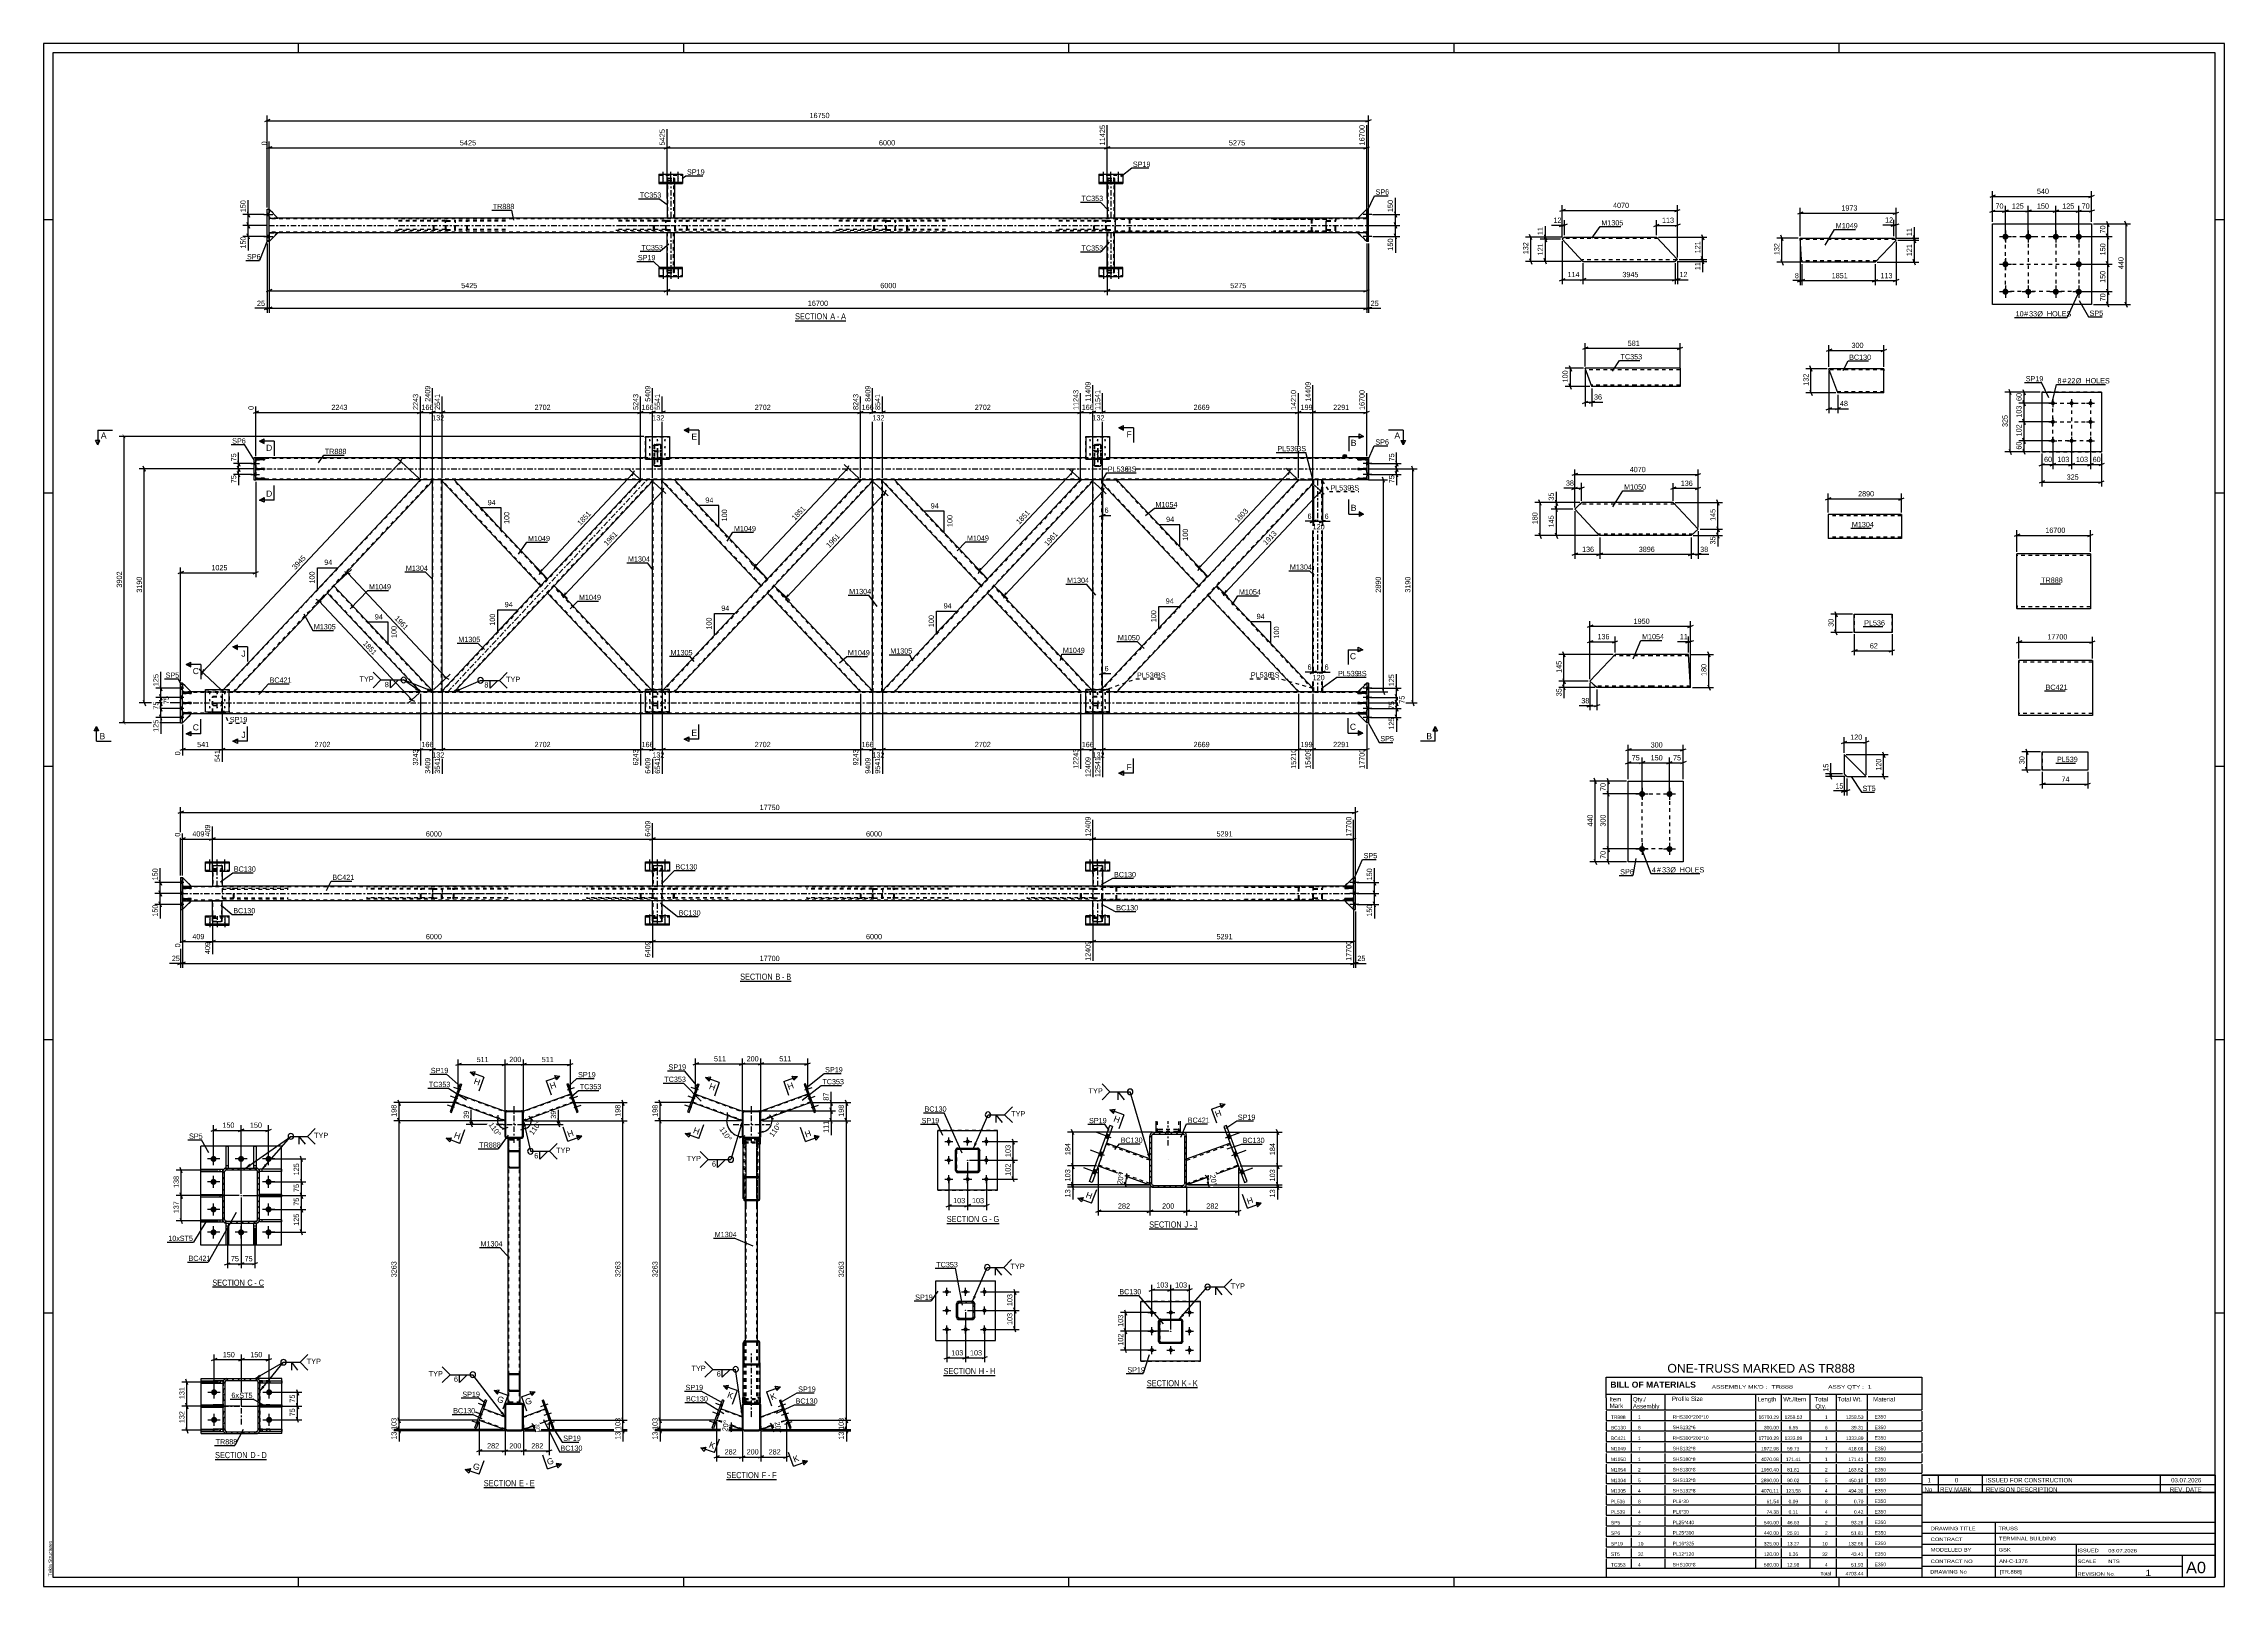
# Model space of a CAD drawing. Header units: millimetres. Extents: x 0 to 1189, y 0 to 841.
import ezdxf

# ---------------------------------------------------------------- set-up
doc = ezdxf.new("R2010")
doc.units = ezdxf.units.MM
doc.linetypes.add('DXK_LINE_DOT2', pattern=[3.9198, 1.9599, -1.9599])
doc.linetypes.add('DXK_LINE_DOT3', pattern=[5.9187, 2.979, -0.9799, 0.9799, -0.9799])
doc.styles.add('Arial', font='ARIAL.TTF', dxfattribs={"height": 0.2})
doc.styles.add('Arial Bold', font='ARIALBD.TTF', dxfattribs={"height": 0.2})
doc.styles.add('Arial Narrow', font='ARIALN.TTF', dxfattribs={"height": 0.2})

# ---------------------------------------------------------------- blocks, each defined once
blk = doc.blocks.new('Unknown-761548908-18 - 3036')
at = {"color": 6, "linetype": 'Continuous'}
blk.add_line((93.5, 69.1), (121.6, 69.1), dxfattribs=at)
at = {"color": 0, "linetype": 'Continuous'}
blk.add_wipeout([(111.6, 69.9), (111.6, 73.4), (93.5, 73.4), (93.5, 69.9)], dxfattribs=at)
blk.add_wipeout([(115.4, 69.9), (115.4, 73.4), (112.7, 73.4), (112.7, 69.9)], dxfattribs=at)
at = {"color": 7, "linetype": 'Continuous', "style": 'Arial Narrow'}
blk.add_text('SECTION ', height=3.34, dxfattribs=at).set_placement((93.5, 69.9))
at = {"color": 0, "linetype": 'Continuous'}
blk.add_wipeout([(117.8, 69.9), (117.8, 73.4), (116.5, 73.4), (116.5, 69.9)], dxfattribs=at)
blk.add_wipeout([(121.6, 69.9), (121.6, 73.4), (118.8, 73.4), (118.8, 69.9)], dxfattribs=at)
at = {"color": 7, "linetype": 'Continuous', "style": 'Arial Narrow'}
for s, p in [('D', (112.7, 69.9)), ('D', (118.8, 69.9)), ('-', (116.5, 69.9))]:
    blk.add_text(s, height=3.34, dxfattribs=at).set_placement(p)
blk = doc.blocks.new('Unknown-761548908-1132')
at = {"color": 5, "linetype": 'Continuous'}
for p, q in [((1189, 841), (0, 841)), ((0, 841), (0, 0)), ((1184, 836), (5, 836)), ((5, 836), (5, 5)), ((139, 836), (139, 841)), ((349, 836), (349, 841)), ((559, 836), (559, 841)), ((769, 836), (769, 841)), ((979, 836), (979, 841)), ((1184, 5), (1184, 836)), ((1189, 0), (1189, 841)), ((5, 745), (0, 745)), ((1189, 745), (1184, 745)), ((5, 596), (0, 596)), ((1189, 596), (1184, 596)), ((5, 447), (0, 447)), ((1189, 447), (1184, 447)), ((5, 298), (0, 298)), ((1189, 298), (1184, 298)), ((5, 149), (0, 149)), ((1189, 149), (1184, 149)), ((0, 0), (1189, 0)), ((5, 5), (1184, 5)), ((139, 0), (139, 5)), ((349, 0), (349, 5)), ((559, 0), (559, 5)), ((769, 0), (769, 5)), ((979, 0), (979, 5))]:
    blk.add_line(p, q, dxfattribs=at)
at = {"color": 174, "linetype": 'Continuous', "style": 'Arial'}
blk.add_text('Tekla Structures', height=1.91, rotation=90, dxfattribs=at).set_placement((4.5, 5.5))
blk = doc.blocks.new('Unknown-761548908-33779')
at = {"color": 7, "linetype": 'Continuous'}
for p, q in [((1024, 60.6), (1184, 60.6)), ((1184, 60.6), (1024, 60.6)), ((1024, 60.6), (1024, 55.6)), ((1033, 60.6), (1033, 55.6)), ((1057, 60.6), (1057, 55.6)), ((1154, 60.6), (1154, 55.6)), ((1184, 60.6), (1184, 55.6)), ((1024, 55.6), (1184, 55.6)), ((1024, 55.6), (1024, 51.1)), ((1024, 55.6), (1184, 55.6)), ((1184, 51.1), (1024, 51.1)), ((1033, 55.6), (1033, 51.1)), ((1057, 55.6), (1057, 51.1)), ((1154, 55.6), (1154, 51.1)), ((1184, 55.6), (1184, 51.1))]:
    blk.add_line(p, q, dxfattribs=at)
at = {"color": 7, "linetype": 'Continuous', "style": 'Arial Narrow'}
for s, height, width, p in [('No', 2.39, 1.2, (1025.5, 51.6)), ('1', 2.39, 1.196471, (1027.2, 56.7)), ('REV MARK', 2.39, 1.2, (1034, 51.6)), ('0', 2.39, 1.196471, (1042, 56.7)), ('ISSUED FOR CONSTRUCTION', 2.386, 1.196471, (1059, 56.7)), ('REVISION DESCRIPTION', 2.386, 1.2, (1059, 51.6)), ('REV. DATE', 2.39, 1.2, (1159.3, 51.6)), ('03.07.2026', 2.39, 1.196471, (1160, 56.7))]:
    blk.add_text(s, height=height, dxfattribs=dict(at, width=width)).set_placement(p)
blk = doc.blocks.new('Unknown-761548908-33780')
at = {"color": 7, "linetype": 'Continuous'}
for p, q in [((1024, 51.1), (1024, 5)), ((1024, 51.1), (1184, 51.1)), ((1184, 51.1), (1184, 5)), ((1024, 35), (1184, 35)), ((1024, 29), (1184, 29)), ((1064.1, 35), (1064.1, 5)), ((1024, 23), (1184, 23)), ((1024, 17), (1184, 17)), ((1108.1, 23), (1108.1, 5)), ((1166.1, 5), (1166.1, 17)), ((1024, 11), (1166, 11)), ((1024, 5), (1184, 5))]:
    blk.add_line(p, q, dxfattribs=at)
at = {"color": 7, "style": 'Arial Narrow'}
for s, height, width, p in [('CONTRACT', 1.91, 1.425378, (1028.9, 24.7)), ('DRAWING TITLE', 1.909, 1.425378, (1028.9, 30.6)), ('TRUSS  ', 1.91, 1.425378, (1065.8, 30.6)), ('TERMINAL BUILDING', 1.909, 1.425378, (1066.1, 25.1)), ('CONTRACT NO', 1.909, 1.425378, (1028.9, 12.7)), ('MODELLED BY', 1.909, 1.425378, (1028.9, 19)), ('GSK', 1.91, 1.425378, (1065.9, 19)), ('AN-C-1376', 1.91, 1.425378, (1066.2, 12.8)), ('SCALE', 1.91, 1.425378, (1108.9, 12.7)), ('ISSUED', 1.91, 1.425378, (1108.9, 18.6)), ('03.07.2026', 1.91, 1.425378, (1125.7, 18.5)), ('A0', 6.2, 1.25, (1168.1, 7.2)), ('DRAWING No', 1.91, 1.425378, (1028.6, 7)), ('[TR.888]', 1.91, 1.425378, (1066.5, 7)), ('REVISION No.', 1.909, 1.425378, (1108.9, 5.8)), ('1', 3.34, 1.5, (1145.9, 5.7))]:
    blk.add_text(s, height=height, dxfattribs=dict(at, width=width)).set_placement(p)
at = {"color": 7, "linetype": 'Continuous', "style": 'Arial Narrow', "width": 1.425378}
blk.add_text('NTS', height=1.91, dxfattribs=at).set_placement((1125.7, 12.7))
blk = doc.blocks.new('Unknown-761548908-33781')
at = {"color": 7, "linetype": 'Continuous'}
for p, q in [((852, 114), (1024, 114)), ((852, 102.8), (852, 114)), ((1024, 114), (1024, 102.8)), ((852, 104.8), (1024, 104.8)), ((852, 102.8), (852, 97.8)), ((852, 97.8), (852, 96.3)), ((852, 96.3), (1024, 96.3)), ((852, 95.5), (852, 90.5)), ((865.5, 104.8), (865.5, 96.3)), ((865.5, 95.5), (865.5, 90.5)), ((884, 104.8), (884, 96.3)), ((884, 95.5), (884, 90.5)), ((933.3, 104.8), (933.3, 96.3)), ((933.3, 95.5), (933.3, 90.5)), ((947.3, 104.8), (947.3, 96.3)), ((947.3, 95.5), (947.3, 90.5)), ((963, 104.8), (963, 96.3)), ((963, 95.5), (963, 90.5)), ((977.3, 104.8), (977.3, 96.3)), ((977.3, 95.5), (977.3, 90.5)), ((994.3, 104.8), (994.3, 96.3)), ((994.3, 95.5), (994.3, 90.5)), ((1024, 102.8), (1024, 96.3)), ((1024, 95.5), (1024, 90.5)), ((852, 90.5), (1024, 90.5)), ((852, 89.7), (852, 84.8)), ((852, 84.8), (1024, 84.8)), ((852, 84), (852, 79)), ((865.5, 89.7), (865.5, 84.8)), ((865.5, 84), (865.5, 79)), ((884, 89.7), (884, 84.8)), ((884, 84), (884, 79)), ((933.3, 89.7), (933.3, 84.8)), ((933.3, 84), (933.3, 79)), ((947.3, 89.7), (947.3, 84.8)), ((947.3, 84), (947.3, 79)), ((963, 89.7), (963, 84.8)), ((963, 84), (963, 79)), ((977.3, 89.7), (977.3, 84.8)), ((977.3, 84), (977.3, 79)), ((994.3, 89.7), (994.3, 84.8)), ((994.3, 84), (994.3, 79)), ((1024, 89.7), (1024, 84.8)), ((1024, 84), (1024, 79)), ((852, 79), (1024, 79)), ((852, 78.2), (852, 73.3)), ((852, 73.3), (1024, 73.3)), ((852, 72.5), (852, 67.5)), ((865.5, 78.2), (865.5, 73.3)), ((865.5, 72.5), (865.5, 67.5)), ((884, 78.2), (884, 73.3)), ((884, 72.5), (884, 67.5)), ((933.3, 78.2), (933.3, 73.3)), ((933.3, 72.5), (933.3, 67.5)), ((947.3, 78.2), (947.3, 73.3)), ((947.3, 72.5), (947.3, 67.5)), ((963, 78.2), (963, 73.3)), ((963, 72.5), (963, 67.5)), ((977.3, 78.2), (977.3, 73.3)), ((977.3, 72.5), (977.3, 67.5)), ((994.3, 78.2), (994.3, 73.3)), ((994.3, 72.5), (994.3, 67.5)), ((1024, 78.2), (1024, 73.3)), ((1024, 72.5), (1024, 67.5)), ((852, 67.5), (1024, 67.5)), ((852, 66.7), (852, 61.8)), ((852, 61.8), (1024, 61.8)), ((852, 61), (852, 56)), ((865.5, 66.7), (865.5, 61.8)), ((865.5, 61), (865.5, 56)), ((884, 66.7), (884, 61.8)), ((884, 61), (884, 56)), ((933.3, 66.7), (933.3, 61.8)), ((933.3, 61), (933.3, 56)), ((947.3, 66.7), (947.3, 61.8)), ((947.3, 61), (947.3, 56)), ((963, 66.7), (963, 61.8)), ((963, 61), (963, 56)), ((977.3, 66.7), (977.3, 61.8)), ((977.3, 61), (977.3, 56)), ((994.3, 66.7), (994.3, 61.8)), ((994.3, 61), (994.3, 56)), ((1024, 66.7), (1024, 61.8)), ((1024, 61), (1024, 56)), ((852, 56), (1024, 56)), ((852, 55.2), (852, 50.3)), ((852, 50.3), (1024, 50.3)), ((852, 49.5), (852, 44.5)), ((865.5, 55.2), (865.5, 50.3)), ((865.5, 49.5), (865.5, 44.5)), ((884, 55.2), (884, 50.3)), ((884, 49.5), (884, 44.5)), ((933.3, 55.2), (933.3, 50.3)), ((933.3, 49.5), (933.3, 44.5)), ((947.3, 55.2), (947.3, 50.3)), ((947.3, 49.5), (947.3, 44.5)), ((963, 55.2), (963, 50.3)), ((963, 49.5), (963, 44.5)), ((977.3, 55.2), (977.3, 50.3)), ((977.3, 49.5), (977.3, 44.5)), ((994.3, 55.2), (994.3, 50.3)), ((994.3, 49.5), (994.3, 44.5)), ((1024, 55.2), (1024, 50.3)), ((1024, 49.5), (1024, 44.5)), ((852, 44.5), (1024, 44.5)), ((852, 43.7), (852, 38.8)), ((852, 38.8), (1024, 38.8)), ((852, 38), (852, 33)), ((865.5, 43.7), (865.5, 38.8)), ((865.5, 38), (865.5, 33)), ((884, 43.7), (884, 38.8)), ((884, 38), (884, 33)), ((933.3, 43.7), (933.3, 38.8)), ((933.3, 38), (933.3, 33)), ((947.3, 43.7), (947.3, 38.8)), ((947.3, 38), (947.3, 33)), ((963, 43.7), (963, 38.8)), ((963, 38), (963, 33)), ((977.3, 43.7), (977.3, 38.8)), ((977.3, 38), (977.3, 33)), ((994.3, 43.7), (994.3, 38.8)), ((994.3, 38), (994.3, 33)), ((1024, 43.7), (1024, 38.8)), ((1024, 38), (1024, 33)), ((852, 33), (1024, 33)), ((852, 32.2), (852, 27.3)), ((852, 27.3), (1024, 27.3)), ((852, 26.5), (852, 21.5)), ((865.5, 32.2), (865.5, 27.3)), ((865.5, 26.5), (865.5, 21.5)), ((884, 32.2), (884, 27.3)), ((884, 26.5), (884, 21.5)), ((933.3, 32.2), (933.3, 27.3)), ((933.3, 26.5), (933.3, 21.5)), ((947.3, 32.2), (947.3, 27.3)), ((947.3, 26.5), (947.3, 21.5)), ((963, 32.2), (963, 27.3)), ((963, 26.5), (963, 21.5)), ((977.3, 32.2), (977.3, 27.3)), ((977.3, 26.5), (977.3, 21.5)), ((994.3, 32.2), (994.3, 27.3)), ((994.3, 26.5), (994.3, 21.5)), ((1024, 32.2), (1024, 27.3)), ((1024, 26.5), (1024, 21.5)), ((852, 21.5), (1024, 21.5)), ((852, 20.7), (852, 15.8)), ((852, 15.8), (1024, 15.8)), ((852, 15), (852, 10)), ((865.5, 20.7), (865.5, 15.8)), ((865.5, 15), (865.5, 10)), ((884, 20.7), (884, 15.8)), ((884, 15), (884, 10)), ((933.3, 20.7), (933.3, 15.8)), ((933.3, 15), (933.3, 10)), ((947.3, 20.7), (947.3, 15.8)), ((947.3, 15), (947.3, 10)), ((963, 20.7), (963, 15.8)), ((963, 15), (963, 10)), ((977.3, 20.7), (977.3, 15.8)), ((977.3, 15), (977.3, 10)), ((994.3, 20.7), (994.3, 15.8)), ((994.3, 15), (994.3, 10)), ((1024, 20.7), (1024, 15.8)), ((1024, 15), (1024, 10)), ((852, 10), (1024, 10)), ((852, 10), (1024, 10)), ((852, 10), (852, 5)), ((852, 5), (1024, 5)), ((977.3, 10), (977.3, 5)), ((994.3, 10), (994.3, 5)), ((1024, 10), (1024, 5))]:
    blk.add_line(p, q, dxfattribs=at)
at = {"color": 7}
for s, height, style, p in [('BILL OF MATERIALS', 3.34, 'Arial Bold', (854.2, 108.3)), ('Mark', 2.39, 'Arial', (853.8, 97.3)), ('Profile Size', 2.388, 'Arial', (887.8, 101.1))]:
    blk.add_text(s, height=height, dxfattribs=dict(at, style=style)).set_placement(p)
at = {"color": 7, "linetype": 'Continuous', "style": 'Arial Narrow'}
for s, height, width, p in [("ASSEMBLY MK'D :", 1.909, 1.6, (909.5, 107.8)), ('TR888', 1.91, 1.794707, (942, 107.8)), ('ASSY QTY :', 1.91, 1.6, (973, 107.8)), ('1', 1.91, 1.794707, (994.5, 107.8))]:
    blk.add_text(s, height=height, dxfattribs=dict(at, width=width)).set_placement(p)
at = {"color": 7, "linetype": 'Continuous'}
for s, height, style, p in [('Item', 2.39, 'Arial', (853.7, 100.8)), ('Assembly', 2.39, 'Arial', (866.5, 97)), ('Qty./', 2.39, 'Arial', (866.5, 100.8)), ('Length', 2.39, 'Arial', (934.5, 100.8)), ('Wt./Item', 2.39, 'Arial', (948.5, 100.8)), ('Total', 2.39, 'Arial', (965.5, 100.8)), ('Qty.', 2.39, 'Arial', (966, 97)), ('Total Wt.', 2.39, 'Arial', (978, 100.8)), ('Material', 2.39, 'Arial', (997.5, 100.8)), ('TR888', 1.91, 'Arial', (854.5, 91.3)), ('BC130', 1.91, 'Arial', (854.5, 85.6)), ('6', 1.91, 'Arial', (869.3, 85.6)), ('1', 1.91, 'Arial', (869.3, 91.3)), ('SHS132*6', 1.91, 'Arial', (888.2, 85.7)), ('RHS300*200*10', 1.91, 'Arial', (888.2, 91.4)), ('16700.29', 1.91, 'Arial', (935, 91.3)), ('300.00', 1.91, 'Arial', (937.9, 85.6)), ('1258.53', 1.91, 'Arial', (949.2, 91.3)), ('6.55', 1.91, 'Arial', (951.4, 85.6)), ('1', 1.91, 'Arial', (971.2, 91.3)), ('6', 1.91, 'Arial', (971.2, 85.6)), ('1258.53', 1.91, 'Arial', (982.6, 91.3)), ('39.31', 1.91, 'Arial', (985.5, 85.6)), ('E350', 1.91, 'Arial', (998.3, 91.5)), ('E350', 1.91, 'Arial', (998.3, 85.7)), ('BC421', 1.91, 'Arial', (854.5, 79.8)), ('M1049', 1.91, 'Arial', (854.5, 74.1)), ('7', 1.91, 'Arial', (869.3, 74.1)), ('1', 1.91, 'Arial', (869.3, 79.8)), ('SHS132*8', 1.91, 'Arial', (888.2, 74.2)), ('RHS300*200*10', 1.91, 'Arial', (888.2, 79.9)), ('17700.29', 1.91, 'Arial', (935, 79.8)), ('1972.98', 1.91, 'Arial', (936.4, 74.1)), ('1333.89', 1.91, 'Arial', (949.2, 79.8)), ('59.73', 1.91, 'Arial', (950.6, 74.1)), ('1', 1.91, 'Arial', (971.2, 79.8)), ('7', 1.91, 'Arial', (971.2, 74.1)), ('1333.89', 1.91, 'Arial', (982.6, 79.8)), ('418.09', 1.91, 'Arial', (984, 74.1)), ('E350', 1.91, 'Arial', (998.3, 80)), ('E350', 1.91, 'Arial', (998.3, 74.2)), ('M1050', 1.91, 'Arial', (854.5, 68.3)), ('M1054', 1.91, 'Arial', (854.5, 62.6)), ('2', 1.91, 'Arial', (869.3, 62.6)), ('1', 1.91, 'Arial', (869.3, 68.3)), ('SHS180*8', 1.91, 'Arial', (888.2, 68.4)), ('SHS180*8', 1.91, 'Arial', (888.2, 62.7)), ('4070.08', 1.91, 'Arial', (936.4, 68.3)), ('1950.40', 1.91, 'Arial', (936.4, 62.6)), ('171.41', 1.91, 'Arial', (949.9, 68.3)), ('81.81', 1.91, 'Arial', (950.6, 62.6)), ('1', 1.91, 'Arial', (971.2, 68.3)), ('2', 1.91, 'Arial', (971.2, 62.6)), ('171.41', 1.91, 'Arial', (984, 68.3)), ('163.62', 1.91, 'Arial', (984, 62.6)), ('E350', 1.91, 'Arial', (998.3, 68.5)), ('E350', 1.91, 'Arial', (998.3, 62.7)), ('M1304', 1.91, 'Arial', (854.5, 56.8)), ('M1305', 1.91, 'Arial', (854.5, 51.1)), ('5', 1.91, 'Arial', (869.3, 56.8)), ('4', 1.91, 'Arial', (869.3, 51.1)), ('SHS132*8', 1.91, 'Arial', (888.2, 56.9)), ('SHS132*8', 1.91, 'Arial', (888.2, 51.2)), ('4070.11', 1.91, 'Arial', (936.4, 51.1)), ('2890.00', 1.91, 'Arial', (936.4, 56.8)), ('123.58', 1.91, 'Arial', (949.9, 51.1)), ('90.02', 1.91, 'Arial', (950.6, 56.8)), ('5', 1.91, 'Arial', (971.2, 56.8)), ('4', 1.91, 'Arial', (971.2, 51.1)), ('450.10', 1.91, 'Arial', (984, 56.8)), ('494.30', 1.91, 'Arial', (984, 51.1)), ('E350', 1.91, 'Arial', (998.3, 57)), ('E350', 1.91, 'Arial', (998.3, 51.2)), ('SP5', 1.91, 'Arial', (854.5, 33.8)), ('PL536', 1.91, 'Arial', (854.5, 45.3)), ('PL539', 1.91, 'Arial', (854.5, 39.6)), ('8', 1.91, 'Arial', (869.3, 45.3)), ('4', 1.91, 'Arial', (869.3, 39.6)), ('2', 1.91, 'Arial', (869.3, 33.8)), ('PL6*30', 1.91, 'Arial', (888.2, 45.4)), ('PL6*30', 1.91, 'Arial', (888.2, 39.7)), ('PL25*440', 1.91, 'Arial', (888.2, 33.9)), ('540.00', 1.91, 'Arial', (937.9, 33.8)), ('61.54', 1.91, 'Arial', (939.4, 45.3)), ('74.38', 1.91, 'Arial', (939.4, 39.6)), ('46.63', 1.91, 'Arial', (950.6, 33.8)), ('0.09', 1.91, 'Arial', (951.4, 45.3)), ('0.11', 1.91, 'Arial', (951.4, 39.6)), ('8', 1.91, 'Arial', (971.2, 45.3)), ('4', 1.91, 'Arial', (971.2, 39.6)), ('2', 1.91, 'Arial', (971.2, 33.8)), ('93.26', 1.91, 'Arial', (985.5, 33.8)), ('0.70', 1.91, 'Arial', (987, 45.3)), ('0.42', 1.91, 'Arial', (987, 39.6)), ('E350', 1.91, 'Arial', (998.3, 45.5)), ('E350', 1.91, 'Arial', (998.3, 39.7)), ('E350', 1.91, 'Arial', (998.3, 34)), ('SP6', 1.91, 'Arial', (854.5, 28.1)), ('SP19', 1.91, 'Arial', (854.5, 22.3)), ('2', 1.91, 'Arial', (869.3, 28.1)), ('10', 1.91, 'Arial', (869.3, 22.3)), ('PL25*300', 1.91, 'Arial', (888.2, 28.2)), ('PL16*325', 1.91, 'Arial', (888.2, 22.4)), ('440.00', 1.91, 'Arial', (937.9, 28.1)), ('325.00', 1.91, 'Arial', (937.9, 22.3)), ('25.91', 1.91, 'Arial', (950.6, 28.1)), ('13.27', 1.91, 'Arial', (950.6, 22.3)), ('10', 1.91, 'Arial', (969.7, 22.3)), ('2', 1.91, 'Arial', (971.2, 28.1)), ('132.66', 1.91, 'Arial', (984, 22.3)), ('51.81', 1.91, 'Arial', (985.5, 28.1)), ('E350', 1.91, 'Arial', (998.3, 28.2)), ('E350', 1.91, 'Arial', (998.3, 22.5)), ('ST5', 1.91, 'Arial', (854.5, 16.6)), ('TC353', 1.91, 'Arial', (854.5, 10.8)), ('32', 1.91, 'Arial', (869.3, 16.6)), ('4', 1.91, 'Arial', (869.3, 10.8)), ('SHS100*8', 1.91, 'Arial', (888.2, 10.9)), ('PL12*120', 1.91, 'Arial', (888.2, 16.7)), ('580.00', 1.91, 'Arial', (937.9, 10.8)), ('120.00', 1.91, 'Arial', (937.9, 16.6)), ('12.98', 1.91, 'Arial', (950.6, 10.8)), ('1.36', 1.91, 'Arial', (951.4, 16.6)), ('32', 1.91, 'Arial', (969.7, 16.6)), ('4', 1.91, 'Arial', (971.2, 10.8)), ('43.41', 1.91, 'Arial', (985.5, 16.6)), ('51.93', 1.91, 'Arial', (985.5, 10.8)), ('E350', 1.91, 'Arial', (998.3, 16.7)), ('E350', 1.91, 'Arial', (998.3, 11)), ('Total', 1.91, 'Arial Narrow', (968.8, 6)), ('4703.44', 1.91, 'Arial', (982.5, 6))]:
    blk.add_text(s, height=height, dxfattribs=dict(at, style=style)).set_placement(p)
blk = doc.blocks.new('Unknown-761548908-33782')
at = {"color": 2, "linetype": 'Continuous'}
blk.add_line((878, 114), (995.5, 114), dxfattribs=at)
at = {"color": 7, "style": 'Arial'}
blk.add_text('ONE-TRUSS MARKED AS TR888', height=4.775, dxfattribs=at).set_placement((885.3, 116.5))
blk = doc.blocks.new('Unknown-761548908-12 - 6586')
at = {"color": 6, "linetype": 'Continuous'}
blk.add_line((492.4, 197.9), (520.9, 197.9), dxfattribs=at)
at = {"color": 0, "linetype": 'Continuous'}
blk.add_wipeout([(510.5, 198.6), (510.5, 202.1), (492.4, 202.1), (492.4, 198.6)], dxfattribs=at)
blk.add_wipeout([(514.6, 198.6), (514.6, 202.1), (511.6, 202.1), (511.6, 198.6)], dxfattribs=at)
at = {"color": 7, "linetype": 'Continuous', "style": 'Arial Narrow'}
blk.add_text('SECTION ', height=3.34, dxfattribs=at).set_placement((492.4, 198.6))
at = {"color": 0, "linetype": 'Continuous'}
blk.add_wipeout([(516.9, 198.6), (516.9, 202.1), (515.6, 202.1), (515.6, 198.6)], dxfattribs=at)
blk.add_wipeout([(520.9, 198.6), (520.9, 202.1), (517.9, 202.1), (517.9, 198.6)], dxfattribs=at)
at = {"color": 7, "linetype": 'Continuous', "style": 'Arial Narrow'}
for s, p in [('G', (511.6, 198.6)), ('-', (515.6, 198.6)), ('G', (517.9, 198.6))]:
    blk.add_text(s, height=3.34, dxfattribs=at).set_placement(p)
blk = doc.blocks.new('Unknown-761548908-13 - 4245')
at = {"color": 6, "linetype": 'Continuous'}
blk.add_line((92, 163.2), (120, 163.2), dxfattribs=at)
at = {"color": 0, "linetype": 'Continuous'}
blk.add_wipeout([(110.1, 163.9), (110.1, 167.4), (92, 167.4), (92, 163.9)], dxfattribs=at)
blk.add_wipeout([(113.9, 163.9), (113.9, 167.4), (111.1, 167.4), (111.1, 163.9)], dxfattribs=at)
at = {"color": 7, "linetype": 'Continuous', "style": 'Arial Narrow'}
blk.add_text('SECTION ', height=3.34, dxfattribs=at).set_placement((92, 163.9))
at = {"color": 0, "linetype": 'Continuous'}
blk.add_wipeout([(116.2, 163.9), (116.2, 167.4), (114.9, 167.4), (114.9, 163.9)], dxfattribs=at)
blk.add_wipeout([(120, 163.9), (120, 167.4), (117.3, 167.4), (117.3, 163.9)], dxfattribs=at)
at = {"color": 7, "linetype": 'Continuous', "style": 'Arial Narrow'}
for s, p in [('C', (111.1, 163.9)), ('C', (117.3, 163.9)), ('-', (114.9, 163.9))]:
    blk.add_text(s, height=3.34, dxfattribs=at).set_placement(p)
blk = doc.blocks.new('Unknown-761548908-14 - 6385')
at = {"color": 6, "linetype": 'Continuous'}
blk.add_line((490.7, 114.9), (518.8, 114.9), dxfattribs=at)
at = {"color": 0, "linetype": 'Continuous'}
blk.add_wipeout([(508.8, 115.7), (508.8, 119.2), (490.7, 119.2), (490.7, 115.7)], dxfattribs=at)
blk.add_wipeout([(512.6, 115.7), (512.6, 119.2), (509.9, 119.2), (509.9, 115.7)], dxfattribs=at)
at = {"color": 7, "linetype": 'Continuous', "style": 'Arial Narrow'}
blk.add_text('SECTION ', height=3.34, dxfattribs=at).set_placement((490.7, 115.7))
at = {"color": 0, "linetype": 'Continuous'}
blk.add_wipeout([(515, 115.7), (515, 119.2), (513.7, 119.2), (513.7, 115.7)], dxfattribs=at)
blk.add_wipeout([(518.8, 115.7), (518.8, 119.2), (516, 119.2), (516, 115.7)], dxfattribs=at)
at = {"color": 7, "linetype": 'Continuous', "style": 'Arial Narrow'}
for s, p in [('H', (509.9, 115.7)), ('H', (516, 115.7)), ('-', (513.7, 115.7))]:
    blk.add_text(s, height=3.34, dxfattribs=at).set_placement(p)
blk = doc.blocks.new('Unknown-761548908-16 - 3743')
at = {"color": 6, "linetype": 'Continuous'}
blk.add_line((240, 53.9), (267.6, 53.9), dxfattribs=at)
at = {"color": 0, "linetype": 'Continuous'}
blk.add_wipeout([(258.1, 54.6), (258.1, 58.1), (240, 58.1), (240, 54.6)], dxfattribs=at)
blk.add_wipeout([(261.7, 54.6), (261.7, 58.1), (259.2, 58.1), (259.2, 54.6)], dxfattribs=at)
at = {"color": 7, "linetype": 'Continuous', "style": 'Arial Narrow'}
blk.add_text('SECTION ', height=3.34, dxfattribs=at).set_placement((240, 54.6))
at = {"color": 0, "linetype": 'Continuous'}
blk.add_wipeout([(264, 54.6), (264, 58.1), (262.8, 58.1), (262.8, 54.6)], dxfattribs=at)
blk.add_wipeout([(267.6, 54.6), (267.6, 58.1), (265.1, 58.1), (265.1, 54.6)], dxfattribs=at)
at = {"color": 7, "linetype": 'Continuous', "style": 'Arial Narrow'}
for s, p in [('E', (259.2, 54.6)), ('-', (262.8, 54.6)), ('E', (265.1, 54.6))]:
    blk.add_text(s, height=3.34, dxfattribs=at).set_placement(p)
blk = doc.blocks.new('Unknown-761548908-19 - 2091')
at = {"color": 6, "linetype": 'Continuous'}
blk.add_line((602.8, 194.9), (629.2, 194.9), dxfattribs=at)
at = {"color": 0, "linetype": 'Continuous'}
blk.add_wipeout([(620.9, 195.6), (620.9, 199.1), (602.8, 199.1), (602.8, 195.6)], dxfattribs=at)
blk.add_wipeout([(623.9, 195.6), (623.9, 199.1), (622, 199.1), (622, 195.6)], dxfattribs=at)
blk.add_wipeout([(626.2, 195.6), (626.2, 199.1), (624.9, 199.1), (624.9, 195.6)], dxfattribs=at)
at = {"color": 7, "linetype": 'Continuous', "style": 'Arial Narrow'}
blk.add_text('SECTION ', height=3.34, dxfattribs=at).set_placement((602.8, 195.6))
at = {"color": 0, "linetype": 'Continuous'}
blk.add_wipeout([(629.2, 195.6), (629.2, 199.1), (627.2, 199.1), (627.2, 195.6)], dxfattribs=at)
at = {"color": 7, "linetype": 'Continuous', "style": 'Arial Narrow'}
for s, p in [('J', (622, 195.6)), ('-', (624.9, 195.6)), ('J', (627.2, 195.6))]:
    blk.add_text(s, height=3.34, dxfattribs=at).set_placement(p)
blk = doc.blocks.new('Unknown-761548908-20 - 2707')
at = {"color": 6, "linetype": 'Continuous'}
blk.add_line((409.7, 689.9), (437.4, 689.9), dxfattribs=at)
at = {"color": 0, "linetype": 'Continuous'}
blk.add_wipeout([(427.8, 690.7), (427.8, 694.2), (409.7, 694.2), (409.7, 690.7)], dxfattribs=at)
blk.add_wipeout([(431.5, 690.7), (431.5, 694.2), (428.9, 694.2), (428.9, 690.7)], dxfattribs=at)
at = {"color": 7, "linetype": 'Continuous', "style": 'Arial Narrow'}
blk.add_text('SECTION ', height=3.34, dxfattribs=at).set_placement((409.7, 690.7))
at = {"color": 0, "linetype": 'Continuous'}
blk.add_wipeout([(433.8, 690.7), (433.8, 694.2), (432.5, 694.2), (432.5, 690.7)], dxfattribs=at)
blk.add_wipeout([(437.4, 690.7), (437.4, 694.2), (434.8, 694.2), (434.8, 690.7)], dxfattribs=at)
at = {"color": 7, "linetype": 'Continuous', "style": 'Arial Narrow'}
for s, p in [('A', (428.9, 690.7)), ('-', (432.5, 690.7)), ('A', (434.8, 690.7))]:
    blk.add_text(s, height=3.34, dxfattribs=at).set_placement(p)
blk = doc.blocks.new('Unknown-761548908-21 - 2351')
at = {"color": 6, "linetype": 'Continuous'}
blk.add_line((379.8, 329.9), (407.5, 329.9), dxfattribs=at)
at = {"color": 0, "linetype": 'Continuous'}
blk.add_wipeout([(397.9, 330.7), (397.9, 334.2), (379.8, 334.2), (379.8, 330.7)], dxfattribs=at)
blk.add_wipeout([(401.5, 330.7), (401.5, 334.2), (399, 334.2), (399, 330.7)], dxfattribs=at)
at = {"color": 7, "linetype": 'Continuous', "style": 'Arial Narrow'}
blk.add_text('SECTION ', height=3.34, dxfattribs=at).set_placement((379.8, 330.7))
at = {"color": 0, "linetype": 'Continuous'}
blk.add_wipeout([(403.8, 330.7), (403.8, 334.2), (402.6, 334.2), (402.6, 330.7)], dxfattribs=at)
blk.add_wipeout([(407.5, 330.7), (407.5, 334.2), (404.9, 334.2), (404.9, 330.7)], dxfattribs=at)
at = {"color": 7, "linetype": 'Continuous', "style": 'Arial Narrow'}
for s, p in [('B', (399, 330.7)), ('B', (404.9, 330.7)), ('-', (402.6, 330.7))]:
    blk.add_text(s, height=3.34, dxfattribs=at).set_placement(p)
blk = doc.blocks.new('Unknown-761548908-38 - 1581')
at = {"color": 6, "linetype": 'Continuous'}
blk.add_line((372.3, 58.3), (399.5, 58.3), dxfattribs=at)
at = {"color": 0, "linetype": 'Continuous'}
blk.add_wipeout([(390.4, 59), (390.4, 62.5), (372.3, 62.5), (372.3, 59)], dxfattribs=at)
blk.add_wipeout([(393.8, 59), (393.8, 62.5), (391.5, 62.5), (391.5, 59)], dxfattribs=at)
blk.add_wipeout([(396.1, 59), (396.1, 62.5), (394.9, 62.5), (394.9, 59)], dxfattribs=at)
at = {"color": 7, "linetype": 'Continuous', "style": 'Arial Narrow'}
blk.add_text('SECTION ', height=3.34, dxfattribs=at).set_placement((372.3, 59))
at = {"color": 0, "linetype": 'Continuous'}
blk.add_wipeout([(399.5, 59), (399.5, 62.5), (397.2, 62.5), (397.2, 59)], dxfattribs=at)
at = {"color": 7, "linetype": 'Continuous', "style": 'Arial Narrow'}
for s, p in [('F', (391.5, 59)), ('-', (394.9, 59)), ('F', (397.2, 59))]:
    blk.add_text(s, height=3.34, dxfattribs=at).set_placement(p)
blk = doc.blocks.new('Unknown-761548908-40 - 1378')
at = {"color": 6, "linetype": 'Continuous'}
blk.add_line((601.5, 108.4), (629.1, 108.4), dxfattribs=at)
at = {"color": 0, "linetype": 'Continuous'}
blk.add_wipeout([(619.6, 109.1), (619.6, 112.6), (601.5, 112.6), (601.5, 109.1)], dxfattribs=at)
blk.add_wipeout([(623.2, 109.1), (623.2, 112.6), (620.6, 112.6), (620.6, 109.1)], dxfattribs=at)
at = {"color": 7, "linetype": 'Continuous', "style": 'Arial Narrow'}
blk.add_text('SECTION ', height=3.34, dxfattribs=at).set_placement((601.5, 109.1))
at = {"color": 0, "linetype": 'Continuous'}
blk.add_wipeout([(625.5, 109.1), (625.5, 112.6), (624.2, 112.6), (624.2, 109.1)], dxfattribs=at)
blk.add_wipeout([(629.1, 109.1), (629.1, 112.6), (626.6, 112.6), (626.6, 109.1)], dxfattribs=at)
at = {"color": 7, "linetype": 'Continuous', "style": 'Arial Narrow'}
for s, p in [('K', (620.6, 109.1)), ('-', (624.2, 109.1)), ('K', (626.6, 109.1))]:
    blk.add_text(s, height=3.34, dxfattribs=at).set_placement(p)
blk = doc.blocks.new('Part-761548908-3064 - 3036')
at = {"linetype": 'Continuous'}
h = blk.add_hatch(dxfattribs=at)
h.set_pattern_fill('', scale=0.7, style=0, pattern_type=0)
h.set_pattern_definition([(45, (117.9038, 84.5437), (-1.57154, 1.57154), [])])
h.paths.add_polyline_path([(117.9, 85.7), (117.9, 84.5), (123.3, 84.5), (123.3, 85.7)])
at = {"color": 7, "linetype": 'DXK_LINE_DOT2'}
for p, q in [((117.9, 84.5), (117.9, 85.7)), ((123.3, 85.7), (117.9, 85.7)), ((123.3, 84.5), (117.9, 84.5)), ((119.4, 84.5), (119.4, 85.7))]:
    blk.add_line(p, q, dxfattribs=at)
at = {"color": 2, "linetype": 'Continuous'}
for p, q in [((117.9, 84.5), (117.9, 85.7)), ((117.9, 85.7), (123.3, 85.7)), ((123.3, 84.5), (117.9, 84.5)), ((123.3, 85.7), (129.9, 85.7)), ((123.3, 85.7), (123.3, 84.5)), ((129.9, 84.5), (123.3, 84.5)), ((129.9, 85.7), (129.9, 84.5))]:
    blk.add_line(p, q, dxfattribs=at)
blk = doc.blocks.new('Part-761548908-3069 - 3036')
at = {"linetype": 'Continuous'}
h = blk.add_hatch(dxfattribs=at)
h.set_pattern_fill('', scale=0.7, style=0, pattern_type=0)
h.set_pattern_definition([(45, (117.9038, 110.8437), (-1.57154, 1.57154), [])])
h.paths.add_polyline_path([(117.9, 112), (117.9, 110.8), (123.3, 110.8), (123.3, 112)])
at = {"color": 7, "linetype": 'DXK_LINE_DOT2'}
for p, q in [((117.9, 110.8), (117.9, 112)), ((123.3, 112), (117.9, 112)), ((123.3, 110.8), (117.9, 110.8)), ((119.4, 110.8), (119.4, 112))]:
    blk.add_line(p, q, dxfattribs=at)
at = {"color": 2, "linetype": 'Continuous'}
for p, q in [((117.9, 110.8), (117.9, 112)), ((117.9, 112), (123.3, 112)), ((123.3, 110.8), (117.9, 110.8)), ((123.3, 112), (129.9, 112)), ((123.3, 112), (123.3, 110.8)), ((129.9, 110.8), (123.3, 110.8)), ((129.9, 112), (129.9, 110.8))]:
    blk.add_line(p, q, dxfattribs=at)
blk = doc.blocks.new('Part-761548908-3074 - 3036')
at = {"linetype": 'Continuous'}
h = blk.add_hatch(dxfattribs=at)
h.set_pattern_fill('', scale=0.7, style=0, pattern_type=0)
h.set_pattern_definition([(45, (117.9038, 97.6937), (-1.57154, 1.57154), [])])
h.paths.add_polyline_path([(117.9, 98.9), (117.9, 97.7), (123.3, 97.7), (123.3, 98.9)])
at = {"color": 7, "linetype": 'DXK_LINE_DOT2'}
for p, q in [((117.9, 97.7), (117.9, 98.9)), ((123.3, 98.9), (117.9, 98.9)), ((123.3, 97.7), (117.9, 97.7)), ((119.4, 97.7), (119.4, 98.9))]:
    blk.add_line(p, q, dxfattribs=at)
at = {"color": 2, "linetype": 'Continuous'}
for p, q in [((117.9, 97.7), (117.9, 98.9)), ((117.9, 98.9), (123.3, 98.9)), ((123.3, 97.7), (117.9, 97.7)), ((123.3, 98.9), (129.9, 98.9)), ((123.3, 98.9), (123.3, 97.7)), ((129.9, 97.7), (123.3, 97.7)), ((129.9, 98.9), (129.9, 97.7))]:
    blk.add_line(p, q, dxfattribs=at)
blk = doc.blocks.new('Part-761548908-3079 - 3036')
at = {"linetype": 'Continuous'}
h = blk.add_hatch(dxfattribs=at)
h.set_pattern_fill('', scale=0.7, style=0, pattern_type=0)
h.set_pattern_definition([(45, (92.4828, 84.5437), (-1.57154, 1.57154), [])])
h.paths.add_polyline_path([(92.5, 85.7), (92.5, 84.5), (97.9, 84.5), (97.9, 85.7)])
at = {"color": 2, "linetype": 'Continuous'}
for p, q in [((85.9, 85.7), (92.5, 85.7)), ((85.9, 84.5), (85.9, 85.7)), ((85.9, 84.5), (92.5, 84.5)), ((97.9, 85.7), (92.5, 85.7)), ((92.5, 85.7), (92.5, 84.5)), ((92.5, 84.5), (97.9, 84.5)), ((97.9, 84.5), (97.9, 85.7))]:
    blk.add_line(p, q, dxfattribs=at)
at = {"color": 7, "linetype": 'DXK_LINE_DOT2'}
for p, q in [((92.5, 85.7), (97.9, 85.7)), ((92.5, 84.5), (97.9, 84.5)), ((96.4, 84.5), (96.4, 85.7)), ((97.9, 84.5), (97.9, 85.7))]:
    blk.add_line(p, q, dxfattribs=at)
blk = doc.blocks.new('Part-761548908-3140 - 3036')
at = {"linetype": 'Continuous'}
h = blk.add_hatch(dxfattribs=at)
h.set_pattern_fill('', scale=0.7, style=0, pattern_type=0)
h.set_pattern_definition([(45, (97.9038, 85.2939), (-1.57154, 1.57154), [])])
h.paths.add_polyline_path([(97.9, 111.3), (97.9, 85.3), (98.1, 84.5), (98.5, 83.9), (99.1, 83.4), (99.9, 83.3), (115.9, 83.3), (116.7, 83.4), (117.3, 83.9), (117.8, 84.5), (117.9, 85.3), (117.9, 111.3), (117.8, 112.1), (117.3, 112.7), (116.7, 113.1), (115.9, 113.3), (99.9, 113.3), (99.1, 113.1), (98.5, 112.7), (98.1, 112.1)])
h.paths.add_polyline_path([(99.2, 112), (99.5, 112.2), (99.9, 112.3), (115.9, 112.3), (116.3, 112.2), (116.6, 112), (116.8, 111.7), (116.9, 111.3), (116.9, 85.3), (116.8, 84.9), (116.6, 84.6), (116.3, 84.4), (115.9, 84.3), (99.9, 84.3), (99.5, 84.4), (99.2, 84.6), (99, 84.9), (98.9, 85.3), (98.9, 111.3), (99, 111.7)])
at = {"color": 7, "linetype": 'DXK_LINE_DOT2'}
for p, q in [((97.9, 111.3), (98.1, 112.1)), ((97.9, 111.3), (97.9, 85.3)), ((99, 111.7), (98.9, 111.3)), ((98.9, 85.3), (98.9, 111.3)), ((99.1, 113.1), (99.9, 113.3)), ((99.9, 112.3), (99.5, 112.2)), ((99.9, 113.3), (115.9, 113.3)), ((99.9, 112.3), (115.9, 112.3)), ((115.9, 113.3), (116.7, 113.1)), ((116.3, 112.2), (115.9, 112.3)), ((116.9, 111.3), (116.8, 111.7)), ((116.9, 85.3), (116.9, 111.3)), ((117.8, 112.1), (117.9, 111.3)), ((117.9, 111.3), (117.9, 85.3)), ((98.1, 84.5), (97.9, 85.3)), ((98.9, 85.3), (99, 84.9)), ((99.9, 83.3), (99.1, 83.4)), ((99.5, 84.4), (99.9, 84.3)), ((99.9, 84.3), (115.9, 84.3)), ((99.9, 83.3), (115.9, 83.3)), ((115.9, 84.3), (116.3, 84.4)), ((116.7, 83.4), (115.9, 83.3)), ((116.8, 84.9), (116.9, 85.3)), ((117.9, 85.3), (117.8, 84.5))]:
    blk.add_line(p, q, dxfattribs=at)
at = {"color": 2, "linetype": 'Continuous'}
for p, q in [((98.1, 112.1), (97.9, 111.3)), ((97.9, 85.3), (97.9, 111.3)), ((98.9, 111.3), (99, 111.7)), ((98.9, 85.3), (98.9, 111.3)), ((99.9, 113.3), (99.1, 113.1)), ((99.5, 112.2), (99.9, 112.3)), ((99.9, 113.3), (115.9, 113.3)), ((99.9, 112.3), (115.9, 112.3)), ((116.7, 113.1), (115.9, 113.3)), ((115.9, 112.3), (116.3, 112.2)), ((116.8, 111.7), (116.9, 111.3)), ((116.9, 85.3), (116.9, 111.3)), ((117.9, 111.3), (117.8, 112.1)), ((117.9, 85.3), (117.9, 111.3)), ((97.9, 85.3), (98.1, 84.5)), ((99, 84.9), (98.9, 85.3)), ((99.1, 83.4), (99.9, 83.3)), ((99.9, 84.3), (99.5, 84.4)), ((99.9, 84.3), (115.9, 84.3)), ((99.9, 83.3), (115.9, 83.3)), ((116.3, 84.4), (115.9, 84.3)), ((115.9, 83.3), (116.7, 83.4)), ((116.9, 85.3), (116.8, 84.9)), ((117.8, 84.5), (117.9, 85.3))]:
    blk.add_line(p, q, dxfattribs=at)
at = {"color": 7, "linetype": 'DXK_LINE_DOT3'}
for p, q in [((107.9, 88.3), (107.9, 108.3)), ((97.9, 98.3), (117.9, 98.3))]:
    blk.add_line(p, q, dxfattribs=at)
at = {"color": 7, "linetype": 'DXK_LINE_DOT2'}
for centre, radius, start, end in [((99.9, 111.3), 2, 112.5, 157.5), ((99.9, 111.3), 1, 112.5, 157.5), ((115.9, 111.3), 1, 22.5, 67.5), ((115.9, 111.3), 2, 22.5, 67.5), ((99.9, 85.3), 2, 202.5, 247.5), ((99.9, 85.3), 1, 202.5, 247.5), ((115.9, 85.3), 1, 292.5, 337.5), ((115.9, 85.3), 2, 292.5, 337.5)]:
    blk.add_arc(centre, radius, start, end, dxfattribs=at)
at = {"color": 2, "linetype": 'Continuous'}
for centre, radius, start, end in [((99.9, 111.3), 2, 112.5, 157.5), ((99.9, 111.3), 1, 112.5, 157.5), ((115.9, 111.3), 1, 22.5, 67.5), ((115.9, 111.3), 2, 22.5, 67.5), ((99.9, 85.3), 2, 202.5, 247.5), ((99.9, 85.3), 1, 202.5, 247.5), ((115.9, 85.3), 1, 292.5, 337.5), ((115.9, 85.3), 2, 292.5, 337.5)]:
    blk.add_arc(centre, radius, start, end, dxfattribs=at)
blk = doc.blocks.new('Part-761548908-3084 - 3036')
at = {"linetype": 'Continuous'}
h = blk.add_hatch(dxfattribs=at)
h.set_pattern_fill('', scale=0.7, style=0, pattern_type=0)
h.set_pattern_definition([(45, (92.4828, 110.8437), (-1.57154, 1.57154), [])])
h.paths.add_polyline_path([(92.5, 112), (92.5, 110.8), (97.9, 110.8), (97.9, 112)])
at = {"color": 2, "linetype": 'Continuous'}
for p, q in [((85.9, 112), (92.5, 112)), ((85.9, 110.8), (85.9, 112)), ((85.9, 110.8), (92.5, 110.8)), ((97.9, 112), (92.5, 112)), ((92.5, 112), (92.5, 110.8)), ((92.5, 110.8), (97.9, 110.8)), ((97.9, 110.8), (97.9, 112))]:
    blk.add_line(p, q, dxfattribs=at)
at = {"color": 7, "linetype": 'DXK_LINE_DOT3'}
for p, q in [((92.5, 111.4), (85.9, 111.4)), ((97.9, 111.4), (97.9, 111.4))]:
    blk.add_line(p, q, dxfattribs=at)
at = {"color": 7, "linetype": 'DXK_LINE_DOT2'}
for p, q in [((92.5, 112), (97.9, 112)), ((92.5, 110.8), (97.9, 110.8)), ((96.4, 110.8), (96.4, 112)), ((97.9, 110.8), (97.9, 112))]:
    blk.add_line(p, q, dxfattribs=at)
blk = doc.blocks.new('Part-761548908-3089 - 3036')
at = {"linetype": 'Continuous'}
h = blk.add_hatch(dxfattribs=at)
h.set_pattern_fill('', scale=0.7, style=0, pattern_type=0)
h.set_pattern_definition([(45, (92.4828, 97.6937), (-1.57154, 1.57154), [])])
h.paths.add_polyline_path([(92.5, 98.9), (92.5, 97.7), (97.9, 97.7), (97.9, 98.9)])
at = {"color": 2, "linetype": 'Continuous'}
for p, q in [((85.9, 98.9), (92.5, 98.9)), ((85.9, 97.7), (85.9, 98.9)), ((85.9, 97.7), (92.5, 97.7)), ((97.9, 98.9), (92.5, 98.9)), ((92.5, 98.9), (92.5, 97.7)), ((92.5, 97.7), (97.9, 97.7)), ((97.9, 97.7), (97.9, 98.9))]:
    blk.add_line(p, q, dxfattribs=at)
at = {"color": 7, "linetype": 'DXK_LINE_DOT2'}
for p, q in [((92.5, 98.9), (97.9, 98.9)), ((92.5, 97.7), (97.9, 97.7)), ((96.4, 97.7), (96.4, 98.9)), ((97.9, 97.7), (97.9, 98.9))]:
    blk.add_line(p, q, dxfattribs=at)
blk = doc.blocks.new('Part-761548908-3167 - 3036')
at = {"color": 2, "linetype": 'Continuous'}
for p, q in [((85.9, 83.3), (85.9, 113.3)), ((85.9, 113.3), (99.9, 113.3)), ((129.9, 113.3), (115.9, 113.3)), ((129.9, 83.3), (129.9, 113.3)), ((85.9, 83.3), (99.9, 83.3)), ((129.9, 83.3), (115.9, 83.3))]:
    blk.add_line(p, q, dxfattribs=at)
at = {"color": 7, "linetype": 'DXK_LINE_DOT2'}
for p, q in [((99.9, 113.3), (115.9, 113.3)), ((99.9, 83.3), (115.9, 83.3))]:
    blk.add_line(p, q, dxfattribs=at)
blk = doc.blocks.new('Bolt-761548908-3169 - 3036')
at = {"linetype": 'Continuous'}
for points in [[(91.3, 105.8, -1), (94.6, 105.8, -1)], [(121.3, 105.8, -1), (124.6, 105.8, -1)], [(91.3, 90.8, -1), (94.6, 90.8, -1)], [(121.3, 90.8, -1), (124.6, 90.8, -1)]]:
    blk.add_hatch(color=1, dxfattribs=at).paths.add_polyline_path(points)
at = {"color": 1, "linetype": 'Continuous'}
for p, q in [((92.9, 102.5), (92.9, 109.1)), ((122.9, 102.5), (122.9, 109.1)), ((89.6, 105.8), (96.2, 105.8)), ((119.6, 105.8), (126.2, 105.8)), ((89.6, 90.8), (96.2, 90.8)), ((92.9, 87.5), (92.9, 94.1)), ((119.6, 90.8), (126.2, 90.8)), ((122.9, 87.5), (122.9, 94.1))]:
    blk.add_line(p, q, dxfattribs=at)
blk = doc.blocks.new('Bolt-761548908-4667 - 4653')
at = {"color": 1, "linetype": 'DXK_LINE_DOT2'}
for p, q in [((570.6, 624.2), (570.6, 625.4)), ((570.6, 620.4), (570.6, 621.5)), ((574.7, 624.2), (574.7, 625.4)), ((578.8, 624.2), (578.8, 625.4)), ((578.8, 620.4), (578.8, 621.5)), ((570.6, 616.5), (570.6, 617.7)), ((574.7, 616.5), (574.7, 617.7)), ((578.8, 616.5), (578.8, 617.7))]:
    blk.add_line(p, q, dxfattribs=at)
blk = doc.blocks.new('Part-761548908-4851 - 4653')
at = {"color": 7, "linetype": 'DXK_LINE_DOT2'}
for p, q in [((721.4, 609.4), (716.6, 609.4)), ((716.6, 609.4), (716.6, 608.9)), ((716.6, 608.9), (721.4, 608.9)), ((720.8, 608.9), (720.8, 609.4)), ((721.4, 608.9), (721.4, 609.4))]:
    blk.add_line(p, q, dxfattribs=at)
blk = doc.blocks.new('Part-761548908-4871 - 4653')
at = {"color": 7, "linetype": 'DXK_LINE_DOT2'}
for p, q in [((92, 484.7), (92.1, 484.9)), ((92, 476.6), (92, 484.7)), ((92.1, 481.4), (92, 481.2)), ((92.1, 480.5), (92, 480.7)), ((92, 476.6), (92.1, 476.4)), ((92.1, 484.9), (92.2, 485)), ((92.2, 480.4), (92.1, 480.5)), ((92.2, 485), (92.3, 485.1)), ((92.3, 480.3), (92.2, 480.4)), ((92.3, 485.1), (92.5, 485.2)), ((92.4, 484.9), (92.3, 484.9)), ((92.3, 484.9), (92.3, 484.8)), ((92.3, 484.8), (92.3, 484.7)), ((92.3, 476.6), (92.3, 484.7)), ((92.5, 481.7), (92.3, 481.7)), ((92.3, 481.4), (92.4, 481.5)), ((92.3, 481.3), (92.3, 481.4)), ((92.3, 481.2), (92.3, 481.3)), ((92.3, 480.7), (92.3, 480.6)), ((92.3, 480.6), (92.3, 480.5)), ((92.3, 480.5), (92.4, 480.5)), ((92.5, 480.2), (92.3, 480.3)), ((92.3, 476.5), (92.3, 476.6)), ((92.3, 476.4), (92.3, 476.5)), ((92.4, 476.4), (92.3, 476.4)), ((92.3, 476.2), (92.5, 476.1)), ((92.5, 485), (92.4, 484.9)), ((92.4, 481.5), (92.5, 481.5)), ((92.4, 480.5), (92.5, 480.4)), ((92.5, 476.4), (92.4, 476.4)), ((92.5, 485.2), (96.8, 485.2)), ((92.5, 485), (96.8, 485)), ((92.5, 481.7), (96.8, 481.7)), ((92.5, 481.5), (96.8, 481.5)), ((92.5, 480.4), (96.8, 480.4)), ((92.5, 480.2), (96.8, 480.2)), ((92.5, 476.4), (96.8, 476.4)), ((92.5, 476.1), (96.8, 476.1)), ((96.8, 485.2), (97, 485.1)), ((96.9, 484.9), (96.8, 485)), ((97, 481.7), (96.8, 481.7)), ((96.8, 481.5), (96.9, 481.5)), ((96.8, 480.4), (96.9, 480.5)), ((97, 480.3), (96.8, 480.2)), ((96.9, 476.4), (96.8, 476.4)), ((96.8, 476.1), (97, 476.2)), ((97, 484.9), (96.9, 484.9)), ((96.9, 481.5), (97, 481.4)), ((96.9, 480.5), (97, 480.5)), ((97, 476.4), (96.9, 476.4)), ((97, 485.1), (97.2, 485)), ((97, 484.8), (97, 484.9)), ((97.1, 484.7), (97, 484.8)), ((97, 481.4), (97, 481.3)), ((97, 481.3), (97.1, 481.2)), ((97, 480.6), (97.1, 480.7)), ((97, 480.5), (97, 480.6)), ((97.2, 480.4), (97, 480.3)), ((97.1, 476.6), (97, 476.5)), ((97, 476.5), (97, 476.4)), ((97.1, 476.6), (97.1, 484.7)), ((97.2, 485), (97.3, 484.9)), ((97.3, 480.5), (97.2, 480.4)), ((97.3, 484.9), (97.3, 484.7)), ((97.3, 476.6), (97.3, 484.7)), ((97.3, 481.2), (97.3, 481.4)), ((97.3, 480.7), (97.3, 480.5)), ((97.3, 476.4), (97.3, 476.6))]:
    blk.add_line(p, q, dxfattribs=at)
for centre, start, end in [((92.5, 481.2), 114.32, 159.2417), ((92.5, 476.6), 200.7583, 245.68), ((96.8, 481.2), 20.7583, 65.68), ((96.8, 476.6), 294.32, 339.2417)]:
    blk.add_arc(centre, 0.496, start, end, dxfattribs=at)
blk = doc.blocks.new('Part-761548908-4792 - 4653')
at = {"color": 7, "linetype": 'DXK_LINE_DOT2'}
for p, q in [((76.3, 475.6), (75.7, 475)), ((75.7, 470.8), (80.5, 475.6)), ((75.7, 475), (75.7, 470.8)), ((80.5, 475.6), (76.3, 475.6))]:
    blk.add_line(p, q, dxfattribs=at)
blk = doc.blocks.new('Part-761548908-4999 - 4653')
at = {"color": 7, "linetype": 'DXK_LINE_DOT2'}
for p, q in [((577.3, 603.2), (572, 603.2)), ((572, 602.5), (572, 603.2)), ((572.3, 487.6), (572.3, 603.2)), ((577, 487.6), (577, 603.2)), ((577.3, 600.7), (577.3, 603.2)), ((572, 487.6), (572, 489)), ((572, 487.6), (577.3, 487.6)), ((577.3, 487.6), (577.3, 490))]:
    blk.add_line(p, q, dxfattribs=at)
at = {"color": 2, "linetype": 'Continuous'}
for p, q in [((572, 489), (572, 602.5)), ((577.3, 490), (577.3, 600.7))]:
    blk.add_line(p, q, dxfattribs=at)
blk = doc.blocks.new('Part-761548908-4697 - 4653')
at = {"color": 7, "linetype": 'DXK_LINE_DOT2'}
for p, q in [((697.1, 487.6), (697.1, 490.6)), ((697.3, 490.6), (697.1, 490.6)), ((697.3, 487.6), (697.1, 487.6)), ((697.3, 487.6), (697.3, 490.6))]:
    blk.add_line(p, q, dxfattribs=at)
blk = doc.blocks.new('Part-761548908-4857 - 4653')
at = {"color": 2, "linetype": 'Continuous'}
for p, q in [((721.4, 614.7), (716.6, 614.7)), ((716.6, 614.2), (716.6, 614.7)), ((721.4, 614.2), (716.6, 614.2)), ((721.4, 614.7), (721.4, 614.2))]:
    blk.add_line(p, q, dxfattribs=at)
at = {"color": 7, "linetype": 'DXK_LINE_DOT2'}
blk.add_line((720.8, 614.2), (720.8, 614.7), dxfattribs=at)
blk = doc.blocks.new('Bolt-761548908-4665 - 4653')
at = {"color": 1, "linetype": 'DXK_LINE_DOT2'}
for p, q in [((330.6, 624.2), (330.6, 625.4)), ((330.6, 620.4), (330.6, 621.5)), ((334.7, 624.2), (334.7, 625.4)), ((338.8, 624.2), (338.8, 625.4)), ((338.8, 620.4), (338.8, 621.5)), ((330.6, 616.5), (330.6, 617.7)), ((334.7, 616.5), (334.7, 617.7)), ((338.8, 616.5), (338.8, 617.7))]:
    blk.add_line(p, q, dxfattribs=at)
blk = doc.blocks.new('Bolt-761548908-4810 - 4653')
at = {"linetype": 'Continuous'}
for points in [[(721.4, 612.8), (721.4, 611.5), (722.4, 611.5), (722.4, 612.8)], [(721.4, 612.8), (721.4, 611.5), (722.4, 611.5), (722.4, 612.8)], [(721.4, 606.8), (721.4, 605.5), (722.4, 605.5), (722.4, 606.8)], [(721.4, 606.8), (721.4, 605.5), (722.4, 605.5), (722.4, 606.8)]]:
    blk.add_hatch(color=1, dxfattribs=at).paths.add_polyline_path(points)
at = {"color": 1, "linetype": 'Continuous'}
for p, q in [((724.2, 612.2), (719.4, 612.2)), ((724.2, 612.2), (719.4, 612.2)), ((722.4, 612.8), (721.4, 612.8)), ((722.4, 612.8), (721.4, 612.8)), ((722.4, 611.5), (721.4, 611.5)), ((722.4, 611.5), (721.4, 611.5)), ((722.4, 606.8), (721.4, 606.8)), ((722.4, 606.8), (721.4, 606.8)), ((724.2, 606.2), (719.4, 606.2)), ((724.2, 606.2), (719.4, 606.2)), ((722.4, 605.5), (721.4, 605.5)), ((722.4, 605.5), (721.4, 605.5))]:
    blk.add_line(p, q, dxfattribs=at)
blk = doc.blocks.new('Part-761548908-4682 - 4653')
at = {"color": 7, "linetype": 'DXK_LINE_DOT2'}
for p, q in [((692, 487.6), (692, 490)), ((692.3, 490), (692, 490)), ((692.3, 487.6), (692, 487.6)), ((692.3, 487.6), (692.3, 490))]:
    blk.add_line(p, q, dxfattribs=at)
blk = doc.blocks.new('Bolt-761548908-4666 - 4653')
at = {"color": 1, "linetype": 'DXK_LINE_DOT2'}
for p, q in [((90.6, 486.4), (90.6, 487.5)), ((94.7, 486.4), (94.7, 487.5)), ((98.8, 486.4), (98.8, 487.5)), ((90.6, 482.5), (90.6, 483.7)), ((90.6, 478.7), (90.6, 479.8)), ((94.7, 478.7), (94.7, 479.8)), ((98.8, 482.5), (98.8, 483.7)), ((98.8, 478.7), (98.8, 479.8))]:
    blk.add_line(p, q, dxfattribs=at)
blk = doc.blocks.new('Part-761548908-4830 - 4653')
at = {"color": 7, "linetype": 'DXK_LINE_DOT2'}
for p, q in [((120.5, 614.7), (115.7, 614.7)), ((115.7, 614.7), (115.7, 614.2)), ((115.7, 614.2), (120.5, 614.2)), ((116.3, 614.2), (116.3, 614.7)), ((120.5, 614.2), (120.5, 614.7))]:
    blk.add_line(p, q, dxfattribs=at)
blk = doc.blocks.new('Part-761548908-4702 - 4653')
at = {"color": 2, "linetype": 'Continuous'}
for p, q in [((692.3, 490), (692, 490)), ((692, 490), (692, 487.6)), ((692.3, 487.6), (692, 487.6)), ((692.3, 490), (692.3, 487.6))]:
    blk.add_line(p, q, dxfattribs=at)
blk = doc.blocks.new('Part-761548908-4900 - 4653')
at = {"color": 2, "linetype": 'Continuous'}
for p, q in [((568.2, 626.9), (581.2, 626.9)), ((568.2, 626.9), (568.2, 614.4)), ((581.2, 626.9), (581.2, 614.4)), ((568.2, 614.7), (581.2, 614.7)), ((568.2, 614.4), (581.2, 614.4))]:
    blk.add_line(p, q, dxfattribs=at)
at = {"color": 7, "linetype": 'DXK_LINE_DOT2'}
blk.add_line((568.2, 626.7), (581.2, 626.7), dxfattribs=at)
blk = doc.blocks.new('Part-761548908-4771 - 4653')
at = {"color": 7, "linetype": 'DXK_LINE_DOT2'}
for p, q in [((80.5, 481.8), (75.7, 481.8)), ((75.7, 481.8), (75.7, 481.3)), ((75.7, 481.3), (80.5, 481.3)), ((76.3, 481.3), (76.3, 481.8)), ((80.5, 481.3), (80.5, 481.8))]:
    blk.add_line(p, q, dxfattribs=at)
blk = doc.blocks.new('Part-761548908-4707 - 4653')
at = {"color": 2, "linetype": 'Continuous'}
for p, q in [((697.3, 490.6), (697.1, 490.6)), ((697.1, 490.6), (697.1, 487.6)), ((697.3, 487.6), (697.1, 487.6)), ((697.3, 490.6), (697.3, 487.6))]:
    blk.add_line(p, q, dxfattribs=at)
blk = doc.blocks.new('Part-761548908-4712 - 4653')
at = {"color": 7, "linetype": 'DXK_LINE_DOT2'}
for p, q in [((577.1, 487.6), (577.1, 490)), ((577.3, 490), (577.1, 490)), ((577.3, 487.6), (577.1, 487.6)), ((577.3, 487.6), (577.3, 490))]:
    blk.add_line(p, q, dxfattribs=at)
blk = doc.blocks.new('Part-761548908-4845 - 4653')
at = {"color": 7, "linetype": 'DXK_LINE_DOT2'}
for p, q in [((721.4, 604.2), (716.6, 604.2)), ((716.6, 604.2), (716.6, 603.7)), ((716.6, 603.7), (721.4, 603.7)), ((720.8, 603.7), (720.8, 604.2)), ((721.4, 603.7), (721.4, 604.2))]:
    blk.add_line(p, q, dxfattribs=at)
blk = doc.blocks.new('Part-761548908-4717 - 4653')
at = {"color": 2, "linetype": 'Continuous'}
for p, q in [((577.1, 490), (577.3, 490)), ((577.1, 489), (577.1, 490)), ((577.3, 490), (577.3, 489))]:
    blk.add_line(p, q, dxfattribs=at)
at = {"color": 7, "linetype": 'DXK_LINE_DOT2'}
for p, q in [((577.1, 487.6), (577.1, 489)), ((577.1, 487.6), (577.3, 487.6)), ((577.3, 487.6), (577.3, 489))]:
    blk.add_line(p, q, dxfattribs=at)
blk = doc.blocks.new('Part-761548908-4786 - 4653')
at = {"color": 7, "linetype": 'DXK_LINE_DOT2'}
for p, q in [((75.7, 488.2), (75.7, 492.4)), ((75.7, 492.4), (80.5, 487.6)), ((76.3, 487.6), (75.7, 488.2)), ((80.5, 487.6), (76.3, 487.6))]:
    blk.add_line(p, q, dxfattribs=at)
blk = doc.blocks.new('Part-761548908-4722 - 4653')
at = {"color": 7, "linetype": 'DXK_LINE_DOT2'}
for p, q in [((697.1, 603.2), (697.3, 603.2)), ((697.1, 603.2), (697.1, 600.2)), ((697.1, 600.2), (697.3, 600.2)), ((697.3, 603.2), (697.3, 600.2))]:
    blk.add_line(p, q, dxfattribs=at)
blk = doc.blocks.new('Part-761548908-4727 - 4653')
at = {"color": 7, "linetype": 'DXK_LINE_DOT2'}
for p, q in [((692, 603.2), (692.3, 603.2)), ((692, 603.2), (692, 600.7)), ((692, 600.7), (692.3, 600.7)), ((692.3, 603.2), (692.3, 600.7))]:
    blk.add_line(p, q, dxfattribs=at)
blk = doc.blocks.new('Part-761548908-4860 - 4653')
at = {"color": 2, "linetype": 'Continuous'}
for p, q in [((716.6, 609.4), (721.4, 609.4)), ((716.6, 608.9), (716.6, 609.4)), ((721.4, 608.9), (716.6, 608.9)), ((721.4, 609.4), (721.4, 608.9))]:
    blk.add_line(p, q, dxfattribs=at)
at = {"color": 7, "linetype": 'DXK_LINE_DOT2'}
blk.add_line((720.8, 608.9), (720.8, 609.4), dxfattribs=at)
blk = doc.blocks.new('Bolt-761548908-5115 - 4653')
at = {"linetype": 'Continuous'}
for points in [[(114.7, 612.8), (114.7, 611.5), (115.7, 611.5), (115.7, 612.8)], [(114.7, 612.8), (114.7, 611.5), (115.7, 611.5), (115.7, 612.8)], [(114.7, 606.8), (114.7, 605.5), (115.7, 605.5), (115.7, 606.8)], [(114.7, 606.8), (114.7, 605.5), (115.7, 605.5), (115.7, 606.8)]]:
    blk.add_hatch(color=1, dxfattribs=at).paths.add_polyline_path(points)
at = {"color": 1, "linetype": 'Continuous'}
for p, q in [((112.9, 612.2), (117.7, 612.2)), ((112.9, 612.2), (117.7, 612.2)), ((114.7, 612.8), (115.7, 612.8)), ((114.7, 612.8), (115.7, 612.8)), ((114.7, 611.5), (115.7, 611.5)), ((114.7, 611.5), (115.7, 611.5)), ((114.7, 606.8), (115.7, 606.8)), ((114.7, 606.8), (115.7, 606.8)), ((112.9, 606.2), (117.7, 606.2)), ((112.9, 606.2), (117.7, 606.2)), ((114.7, 605.5), (115.7, 605.5)), ((114.7, 605.5), (115.7, 605.5))]:
    blk.add_line(p, q, dxfattribs=at)
blk = doc.blocks.new('Part-761548908-4732 - 4653')
at = {"color": 2, "linetype": 'Continuous'}
for p, q in [((697.3, 603.2), (697.1, 603.2)), ((697.1, 603.2), (697.1, 600.2)), ((697.1, 600.2), (697.3, 600.2)), ((697.3, 600.2), (697.3, 603.2))]:
    blk.add_line(p, q, dxfattribs=at)
blk = doc.blocks.new('Part-761548908-4737 - 4653')
at = {"color": 2, "linetype": 'Continuous'}
for p, q in [((692.3, 603.2), (692, 603.2)), ((692, 603.2), (692, 600.7)), ((692, 600.7), (692.3, 600.7)), ((692.3, 600.7), (692.3, 603.2))]:
    blk.add_line(p, q, dxfattribs=at)
blk = doc.blocks.new('Bolt-761548908-4806 - 4653')
at = {"linetype": 'Continuous'}
for points in [[(330.6, 624.2), (330.5, 624.2), (330.4, 624.2), (330.3, 624.3), (330.2, 624.3), (330.2, 624.4), (330.1, 624.5), (330.1, 624.6), (330.1, 624.7), (330.1, 624.7), (330.2, 624.8), (330.2, 624.9), (330.3, 625), (330.4, 625), (330.5, 625), (330.6, 625), (330.7, 625), (330.7, 625), (330.8, 625), (330.9, 624.9), (330.9, 624.8), (331, 624.7), (331, 624.7), (331, 624.6), (331, 624.5), (330.9, 624.4), (330.9, 624.3), (330.8, 624.3), (330.7, 624.2), (330.7, 624.2)], [(330.6, 620.4), (330.5, 620.4), (330.4, 620.4), (330.3, 620.4), (330.2, 620.5), (330.2, 620.6), (330.1, 620.6), (330.1, 620.7), (330.1, 620.8), (330.1, 620.9), (330.2, 621), (330.2, 621), (330.3, 621.1), (330.4, 621.1), (330.5, 621.2), (330.6, 621.2), (330.7, 621.2), (330.7, 621.1), (330.8, 621.1), (330.9, 621), (330.9, 621), (331, 620.9), (331, 620.8), (331, 620.7), (331, 620.6), (330.9, 620.6), (330.9, 620.5), (330.8, 620.4), (330.7, 620.4), (330.7, 620.4)], [(334.7, 624.2), (334.6, 624.2), (334.5, 624.2), (334.4, 624.3), (334.3, 624.3), (334.3, 624.4), (334.2, 624.5), (334.2, 624.6), (334.2, 624.7), (334.2, 624.7), (334.3, 624.8), (334.3, 624.9), (334.4, 625), (334.5, 625), (334.6, 625), (334.7, 625), (334.8, 625), (334.8, 625), (334.9, 625), (335, 624.9), (335, 624.8), (335.1, 624.7), (335.1, 624.7), (335.1, 624.6), (335.1, 624.5), (335, 624.4), (335, 624.3), (334.9, 624.3), (334.8, 624.2), (334.8, 624.2)], [(338.8, 624.2), (338.7, 624.2), (338.6, 624.2), (338.5, 624.3), (338.4, 624.3), (338.4, 624.4), (338.3, 624.5), (338.3, 624.6), (338.3, 624.7), (338.3, 624.7), (338.4, 624.8), (338.4, 624.9), (338.5, 625), (338.6, 625), (338.7, 625), (338.8, 625), (338.9, 625), (338.9, 625), (339, 625), (339.1, 624.9), (339.1, 624.8), (339.2, 624.7), (339.2, 624.7), (339.2, 624.6), (339.2, 624.5), (339.1, 624.4), (339.1, 624.3), (339, 624.3), (338.9, 624.2), (338.9, 624.2)], [(338.8, 620.4), (338.7, 620.4), (338.6, 620.4), (338.5, 620.4), (338.4, 620.5), (338.4, 620.6), (338.3, 620.6), (338.3, 620.7), (338.3, 620.8), (338.3, 620.9), (338.4, 621), (338.4, 621), (338.5, 621.1), (338.6, 621.1), (338.7, 621.2), (338.8, 621.2), (338.9, 621.2), (338.9, 621.1), (339, 621.1), (339.1, 621), (339.1, 621), (339.2, 620.9), (339.2, 620.8), (339.2, 620.7), (339.2, 620.6), (339.1, 620.6), (339.1, 620.5), (339, 620.4), (338.9, 620.4), (338.9, 620.4)], [(330.6, 616.5), (330.5, 616.5), (330.4, 616.5), (330.3, 616.6), (330.2, 616.6), (330.2, 616.7), (330.1, 616.8), (330.1, 616.9), (330.1, 617), (330.1, 617), (330.2, 617.1), (330.2, 617.2), (330.3, 617.2), (330.4, 617.3), (330.5, 617.3), (330.6, 617.3), (330.7, 617.3), (330.7, 617.3), (330.8, 617.2), (330.9, 617.2), (330.9, 617.1), (331, 617), (331, 617), (331, 616.9), (331, 616.8), (330.9, 616.7), (330.9, 616.6), (330.8, 616.6), (330.7, 616.5), (330.7, 616.5)], [(334.7, 616.5), (334.6, 616.5), (334.5, 616.5), (334.4, 616.6), (334.3, 616.6), (334.3, 616.7), (334.2, 616.8), (334.2, 616.9), (334.2, 617), (334.2, 617), (334.3, 617.1), (334.3, 617.2), (334.4, 617.2), (334.5, 617.3), (334.6, 617.3), (334.7, 617.3), (334.8, 617.3), (334.8, 617.3), (334.9, 617.2), (335, 617.2), (335, 617.1), (335.1, 617), (335.1, 617), (335.1, 616.9), (335.1, 616.8), (335, 616.7), (335, 616.6), (334.9, 616.6), (334.8, 616.5), (334.8, 616.5)], [(338.8, 616.5), (338.7, 616.5), (338.6, 616.5), (338.5, 616.6), (338.4, 616.6), (338.4, 616.7), (338.3, 616.8), (338.3, 616.9), (338.3, 617), (338.3, 617), (338.4, 617.1), (338.4, 617.2), (338.5, 617.2), (338.6, 617.3), (338.7, 617.3), (338.8, 617.3), (338.9, 617.3), (338.9, 617.3), (339, 617.2), (339.1, 617.2), (339.1, 617.1), (339.2, 617), (339.2, 617), (339.2, 616.9), (339.2, 616.8), (339.1, 616.7), (339.1, 616.6), (339, 616.6), (338.9, 616.5), (338.9, 616.5)]]:
    blk.add_hatch(color=1, dxfattribs=at).paths.add_polyline_path(points)
at = {"color": 1, "linetype": 'Continuous'}
for p, q in [((330.6, 624.2), (330.6, 625.4)), ((330.6, 620.4), (330.6, 621.5)), ((334.7, 624.2), (334.7, 625.4)), ((338.8, 624.2), (338.8, 625.4)), ((338.8, 620.4), (338.8, 621.5)), ((330.6, 616.5), (330.6, 617.7)), ((334.7, 616.5), (334.7, 617.7)), ((338.8, 616.5), (338.8, 617.7))]:
    blk.add_line(p, q, dxfattribs=at)
blk = doc.blocks.new('Part-761548908-4742 - 4653')
at = {"color": 7, "linetype": 'DXK_LINE_DOT2'}
for p, q in [((577.1, 603.2), (577.3, 603.2)), ((577.1, 603.2), (577.1, 600.7)), ((577.1, 600.7), (577.3, 600.7)), ((577.3, 603.2), (577.3, 600.7))]:
    blk.add_line(p, q, dxfattribs=at)
blk = doc.blocks.new('Bolt-761548908-4811 - 4653')
at = {"linetype": 'Continuous'}
for points in [[(721.4, 490.2), (721.4, 488.9), (722.4, 488.9), (722.4, 490.2)], [(721.4, 490.2), (721.4, 488.9), (722.4, 488.9), (722.4, 490.2)], [(721.4, 490.2), (721.4, 488.9), (722.4, 488.9), (722.4, 490.2)], [(721.4, 485.2), (721.4, 483.9), (722.4, 483.9), (722.4, 485.2)], [(721.4, 485.2), (721.4, 483.9), (722.4, 483.9), (722.4, 485.2)], [(721.4, 479.2), (721.4, 477.9), (722.4, 477.9), (722.4, 479.2)], [(721.4, 479.2), (721.4, 477.9), (722.4, 477.9), (722.4, 479.2)], [(721.4, 474.2), (721.4, 472.9), (722.4, 472.9), (722.4, 474.2)], [(721.4, 474.2), (721.4, 472.9), (722.4, 472.9), (722.4, 474.2)], [(721.4, 474.2), (721.4, 472.9), (722.4, 472.9), (722.4, 474.2)]]:
    blk.add_hatch(color=1, dxfattribs=at).paths.add_polyline_path(points)
at = {"color": 1, "linetype": 'Continuous'}
for p, q in [((724.2, 489.6), (719.4, 489.6)), ((724.2, 489.6), (719.4, 489.6)), ((724.2, 489.6), (719.4, 489.6)), ((722.4, 490.2), (721.4, 490.2)), ((722.4, 490.2), (721.4, 490.2)), ((722.4, 490.2), (721.4, 490.2)), ((722.4, 488.9), (721.4, 488.9)), ((722.4, 488.9), (721.4, 488.9)), ((722.4, 488.9), (721.4, 488.9)), ((724.2, 484.6), (719.4, 484.6)), ((724.2, 484.6), (719.4, 484.6)), ((724.2, 478.6), (719.4, 478.6)), ((724.2, 478.6), (719.4, 478.6)), ((722.4, 485.2), (721.4, 485.2)), ((722.4, 485.2), (721.4, 485.2)), ((722.4, 483.9), (721.4, 483.9)), ((722.4, 483.9), (721.4, 483.9)), ((722.4, 479.2), (721.4, 479.2)), ((722.4, 479.2), (721.4, 479.2)), ((722.4, 477.9), (721.4, 477.9)), ((722.4, 477.9), (721.4, 477.9)), ((724.2, 473.6), (719.4, 473.6)), ((724.2, 473.6), (719.4, 473.6)), ((724.2, 473.6), (719.4, 473.6)), ((722.4, 474.2), (721.4, 474.2)), ((722.4, 474.2), (721.4, 474.2)), ((722.4, 474.2), (721.4, 474.2)), ((722.4, 472.9), (721.4, 472.9)), ((722.4, 472.9), (721.4, 472.9)), ((722.4, 472.9), (721.4, 472.9))]:
    blk.add_line(p, q, dxfattribs=at)
blk = doc.blocks.new('Part-761548908-4747 - 4653')
at = {"color": 2, "linetype": 'Continuous'}
for p, q in [((577.3, 603.2), (577.1, 603.2)), ((577.1, 603.2), (577.1, 600.7)), ((577.1, 600.7), (577.3, 600.7)), ((577.3, 600.7), (577.3, 603.2))]:
    blk.add_line(p, q, dxfattribs=at)
blk = doc.blocks.new('Part-761548908-4816 - 4653')
at = {"linetype": 'Continuous'}
blk.add_hatch(color=2, dxfattribs=at).paths.add_polyline_path([(709.4, 615.2), (708.6, 616.6), (710.2, 616.6)])
at = {"color": 2, "linetype": 'Continuous'}
for p, q in [((328.2, 615.2), (115.7, 615.2)), ((568.2, 615.2), (341.2, 615.2)), ((706.9, 615.2), (581.2, 615.2)), ((721.4, 615.2), (707, 615.2)), ((709.4, 615.2), (708.6, 616.6)), ((708.6, 616.6), (710.2, 616.6)), ((710.2, 616.6), (709.4, 615.2)), ((577.1, 603.2), (115.7, 603.2)), ((577.3, 603.2), (577.3, 603.2)), ((684.1, 603.2), (585.2, 603.2)), ((697.1, 603.2), (692.3, 603.2)), ((706.9, 603.2), (697.3, 603.2)), ((721.4, 603.2), (707, 603.2))]:
    blk.add_line(p, q, dxfattribs=at)
at = {"color": 7, "linetype": 'DXK_LINE_DOT2'}
for p, q in [((115.7, 615.2), (115.7, 603.2)), ((706.9, 614.8), (115.7, 614.8)), ((341.2, 615.2), (328.2, 615.2)), ((581.2, 615.2), (568.2, 615.2)), ((721.4, 614.8), (707, 614.8)), ((721.4, 603.2), (721.4, 615.2)), ((706.9, 603.6), (115.7, 603.6)), ((706.9, 603.2), (577.1, 603.2)), ((585.2, 603.2), (577.3, 603.2)), ((692.3, 603.2), (684.1, 603.2)), ((697.3, 603.2), (697.1, 603.2)), ((721.4, 603.6), (707, 603.6)), ((721.4, 603.2), (707, 603.2))]:
    blk.add_line(p, q, dxfattribs=at)
at = {"color": 7, "linetype": 'DXK_LINE_DOT3'}
for p, q in [((115.7, 609.2), (706.9, 609.2)), ((707, 609.2), (721.4, 609.2))]:
    blk.add_line(p, q, dxfattribs=at)
at = {"color": 2, "linetype": 'Continuous'}
blk.add_circle((709.4, 616.1), 1, dxfattribs=at)
blk = doc.blocks.new('Part-761548908-4821 - 4653')
at = {"color": 2, "linetype": 'Continuous'}
for p, q in [((75.7, 487.6), (76.3, 487.6)), ((88.2, 487.6), (80.5, 487.6)), ((328.2, 487.6), (101.2, 487.6)), ((568.2, 487.6), (341.2, 487.6)), ((684.1, 487.6), (585.2, 487.6)), ((697.1, 487.6), (692.3, 487.6)), ((706.9, 487.6), (697.3, 487.6)), ((716.6, 487.6), (707, 487.6)), ((721.4, 487.6), (720.8, 487.6)), ((75.7, 475.6), (76.3, 475.6)), ((706.9, 475.6), (80.5, 475.6)), ((716.6, 475.6), (707, 475.6)), ((721.4, 475.6), (720.8, 475.6))]:
    blk.add_line(p, q, dxfattribs=at)
at = {"color": 7, "linetype": 'DXK_LINE_DOT2'}
for p, q in [((75.7, 475.6), (75.7, 487.6)), ((80.5, 487.6), (76.3, 487.6)), ((706.9, 487.6), (88.2, 487.6)), ((88.2, 487.6), (101.2, 487.6)), ((341.2, 487.6), (328.2, 487.6)), ((585.2, 487.6), (568.2, 487.6)), ((692.3, 487.6), (684.1, 487.6)), ((697.3, 487.6), (697.1, 487.6)), ((721.4, 487.6), (707, 487.6)), ((720.8, 487.6), (716.6, 487.6)), ((721.4, 475.6), (721.4, 487.6)), ((706.9, 487.2), (75.7, 487.2)), ((706.9, 476), (75.7, 476)), ((721.4, 487.2), (707, 487.2)), ((721.4, 476), (707, 476)), ((80.5, 475.6), (76.3, 475.6)), ((720.8, 475.6), (716.6, 475.6))]:
    blk.add_line(p, q, dxfattribs=at)
at = {"color": 7, "linetype": 'DXK_LINE_DOT3'}
for p, q in [((75.7, 481.6), (706.9, 481.6)), ((707, 481.6), (721.4, 481.6))]:
    blk.add_line(p, q, dxfattribs=at)
blk = doc.blocks.new('Part-761548908-4765 - 4653')
at = {"color": 7, "linetype": 'DXK_LINE_DOT2'}
for p, q in [((80.5, 476.3), (75.7, 476.3)), ((75.7, 476.3), (75.7, 475.8)), ((75.7, 475.8), (80.5, 475.8)), ((76.3, 475.8), (76.3, 476.3)), ((80.5, 475.8), (80.5, 476.3))]:
    blk.add_line(p, q, dxfattribs=at)
blk = doc.blocks.new('Part-761548908-4768 - 4653')
at = {"color": 7, "linetype": 'DXK_LINE_DOT2'}
for p, q in [((80.5, 487.3), (75.7, 487.3)), ((75.7, 487.3), (75.7, 486.8)), ((75.7, 486.8), (80.5, 486.8)), ((76.3, 486.8), (76.3, 487.3)), ((80.5, 486.8), (80.5, 487.3))]:
    blk.add_line(p, q, dxfattribs=at)
blk = doc.blocks.new('Part-761548908-4774 - 4653')
at = {"color": 2, "linetype": 'Continuous'}
for p, q in [((75.7, 475.8), (75.7, 476.3)), ((75.7, 476.3), (80.5, 476.3)), ((80.5, 475.8), (75.7, 475.8)), ((80.5, 476.3), (80.5, 475.8))]:
    blk.add_line(p, q, dxfattribs=at)
at = {"color": 7, "linetype": 'DXK_LINE_DOT2'}
blk.add_line((76.3, 475.8), (76.3, 476.3), dxfattribs=at)
blk = doc.blocks.new('Part-761548908-4777 - 4653')
at = {"color": 2, "linetype": 'Continuous'}
for p, q in [((75.7, 486.8), (75.7, 487.3)), ((75.7, 487.3), (80.5, 487.3)), ((80.5, 486.8), (75.7, 486.8)), ((80.5, 487.3), (80.5, 486.8))]:
    blk.add_line(p, q, dxfattribs=at)
at = {"color": 7, "linetype": 'DXK_LINE_DOT2'}
blk.add_line((76.3, 486.8), (76.3, 487.3), dxfattribs=at)
blk = doc.blocks.new('Part-761548908-4780 - 4653')
at = {"color": 2, "linetype": 'Continuous'}
for p, q in [((75.7, 481.3), (75.7, 481.8)), ((75.7, 481.8), (80.5, 481.8)), ((80.5, 481.3), (75.7, 481.3)), ((80.5, 481.8), (80.5, 481.3))]:
    blk.add_line(p, q, dxfattribs=at)
at = {"color": 7, "linetype": 'DXK_LINE_DOT2'}
blk.add_line((76.3, 481.3), (76.3, 481.8), dxfattribs=at)
blk = doc.blocks.new('Part-761548908-4783 - 4653')
at = {"color": 2, "linetype": 'Continuous'}
for p, q in [((80.5, 487.6), (75.7, 492.4)), ((75.7, 488.2), (76.3, 487.6)), ((76.3, 487.6), (80.5, 487.6))]:
    blk.add_line(p, q, dxfattribs=at)
at = {"color": 7, "linetype": 'DXK_LINE_DOT2'}
blk.add_line((75.7, 492.4), (75.7, 488.2), dxfattribs=at)
blk = doc.blocks.new('Part-761548908-4789 - 4653')
at = {"color": 2, "linetype": 'Continuous'}
for p, q in [((76.3, 475.6), (75.7, 475)), ((75.7, 470.8), (80.5, 475.6)), ((80.5, 475.6), (76.3, 475.6))]:
    blk.add_line(p, q, dxfattribs=at)
at = {"color": 7, "linetype": 'DXK_LINE_DOT2'}
blk.add_line((75.7, 470.8), (75.7, 475), dxfattribs=at)
blk = doc.blocks.new('Part-761548908-4868 - 4653')
at = {"color": 7, "linetype": 'DXK_LINE_DOT2'}
for p, q in [((88.2, 476.6), (88.2, 489)), ((88.2, 489), (101.2, 489)), ((101.2, 488.8), (88.2, 488.8)), ((101.2, 489), (101.2, 476.6)), ((88.2, 476.8), (101.2, 476.8)), ((101.2, 476.6), (88.2, 476.6))]:
    blk.add_line(p, q, dxfattribs=at)
blk = doc.blocks.new('Bolt-761548908-4803 - 4653')
at = {"linetype": 'Continuous'}
for points in [[(570.6, 486.4), (570.5, 486.4), (570.4, 486.4), (570.3, 486.4), (570.2, 486.5), (570.2, 486.6), (570.1, 486.6), (570.1, 486.7), (570.1, 486.8), (570.1, 486.9), (570.2, 487), (570.2, 487), (570.3, 487.1), (570.4, 487.1), (570.5, 487.2), (570.6, 487.2), (570.7, 487.2), (570.7, 487.1), (570.8, 487.1), (570.9, 487), (570.9, 487), (571, 486.9), (571, 486.8), (571, 486.7), (571, 486.6), (570.9, 486.6), (570.9, 486.5), (570.8, 486.4), (570.7, 486.4), (570.7, 486.4)], [(570.6, 482.5), (570.5, 482.5), (570.4, 482.6), (570.3, 482.6), (570.2, 482.7), (570.2, 482.7), (570.1, 482.8), (570.1, 482.9), (570.1, 483), (570.1, 483.1), (570.2, 483.1), (570.2, 483.2), (570.3, 483.3), (570.4, 483.3), (570.5, 483.3), (570.6, 483.4), (570.7, 483.3), (570.7, 483.3), (570.8, 483.3), (570.9, 483.2), (570.9, 483.1), (571, 483.1), (571, 483), (571, 482.9), (571, 482.8), (570.9, 482.7), (570.9, 482.7), (570.8, 482.6), (570.7, 482.6), (570.7, 482.5)], [(570.6, 478.7), (570.5, 478.7), (570.4, 478.7), (570.3, 478.7), (570.2, 478.8), (570.2, 478.9), (570.1, 478.9), (570.1, 479), (570.1, 479.1), (570.1, 479.2), (570.2, 479.3), (570.2, 479.3), (570.3, 479.4), (570.4, 479.4), (570.5, 479.5), (570.6, 479.5), (570.7, 479.5), (570.7, 479.4), (570.8, 479.4), (570.9, 479.3), (570.9, 479.3), (571, 479.2), (571, 479.1), (571, 479), (571, 478.9), (570.9, 478.9), (570.9, 478.8), (570.8, 478.7), (570.7, 478.7), (570.7, 478.7)], [(574.6, 486.4), (574.6, 486.4), (574.5, 486.4), (574.4, 486.4), (574.3, 486.5), (574.3, 486.6), (574.2, 486.6), (574.2, 486.7), (574.2, 486.8), (574.2, 486.9), (574.3, 487), (574.3, 487), (574.4, 487.1), (574.5, 487.1), (574.6, 487.2), (574.6, 487.2), (574.7, 487.2), (574.8, 487.1), (574.9, 487.1), (575, 487), (575, 487), (575.1, 486.9), (575.1, 486.8), (575.1, 486.7), (575.1, 486.6), (575, 486.6), (575, 486.5), (574.9, 486.4), (574.8, 486.4), (574.7, 486.4)], [(574.6, 478.7), (574.6, 478.7), (574.5, 478.7), (574.4, 478.7), (574.3, 478.8), (574.3, 478.9), (574.2, 478.9), (574.2, 479), (574.2, 479.1), (574.2, 479.2), (574.3, 479.3), (574.3, 479.3), (574.4, 479.4), (574.5, 479.4), (574.6, 479.5), (574.6, 479.5), (574.7, 479.5), (574.8, 479.4), (574.9, 479.4), (575, 479.3), (575, 479.3), (575.1, 479.2), (575.1, 479.1), (575.1, 479), (575.1, 478.9), (575, 478.9), (575, 478.8), (574.9, 478.7), (574.8, 478.7), (574.7, 478.7)], [(578.8, 486.4), (578.7, 486.4), (578.6, 486.4), (578.5, 486.4), (578.4, 486.5), (578.4, 486.6), (578.3, 486.6), (578.3, 486.7), (578.3, 486.8), (578.3, 486.9), (578.4, 487), (578.4, 487), (578.5, 487.1), (578.6, 487.1), (578.7, 487.2), (578.8, 487.2), (578.9, 487.2), (578.9, 487.1), (579, 487.1), (579.1, 487), (579.1, 487), (579.2, 486.9), (579.2, 486.8), (579.2, 486.7), (579.2, 486.6), (579.1, 486.6), (579.1, 486.5), (579, 486.4), (578.9, 486.4), (578.9, 486.4)], [(578.8, 482.5), (578.7, 482.5), (578.6, 482.6), (578.5, 482.6), (578.4, 482.7), (578.4, 482.7), (578.3, 482.8), (578.3, 482.9), (578.3, 483), (578.3, 483.1), (578.4, 483.1), (578.4, 483.2), (578.5, 483.3), (578.6, 483.3), (578.7, 483.3), (578.8, 483.4), (578.9, 483.3), (578.9, 483.3), (579, 483.3), (579.1, 483.2), (579.1, 483.1), (579.2, 483.1), (579.2, 483), (579.2, 482.9), (579.2, 482.8), (579.1, 482.7), (579.1, 482.7), (579, 482.6), (578.9, 482.6), (578.9, 482.5)], [(578.8, 478.7), (578.7, 478.7), (578.6, 478.7), (578.5, 478.7), (578.4, 478.8), (578.4, 478.9), (578.3, 478.9), (578.3, 479), (578.3, 479.1), (578.3, 479.2), (578.4, 479.3), (578.4, 479.3), (578.5, 479.4), (578.6, 479.4), (578.7, 479.5), (578.8, 479.5), (578.9, 479.5), (578.9, 479.4), (579, 479.4), (579.1, 479.3), (579.1, 479.3), (579.2, 479.2), (579.2, 479.1), (579.2, 479), (579.2, 478.9), (579.1, 478.9), (579.1, 478.8), (579, 478.7), (578.9, 478.7), (578.9, 478.7)]]:
    blk.add_hatch(color=1, dxfattribs=at).paths.add_polyline_path(points)
at = {"color": 1, "linetype": 'Continuous'}
for p, q in [((570.6, 486.4), (570.6, 487.5)), ((574.6, 486.4), (574.6, 487.5)), ((578.8, 486.4), (578.8, 487.5)), ((570.6, 482.5), (570.6, 483.7)), ((570.6, 478.7), (570.6, 479.8)), ((574.6, 478.7), (574.6, 479.8)), ((578.8, 482.5), (578.8, 483.7)), ((578.8, 478.7), (578.8, 479.8))]:
    blk.add_line(p, q, dxfattribs=at)
blk = doc.blocks.new('Bolt-761548908-4804 - 4653')
at = {"linetype": 'Continuous'}
for points in [[(90.6, 486.4), (90.5, 486.4), (90.4, 486.4), (90.3, 486.4), (90.2, 486.5), (90.2, 486.6), (90.1, 486.6), (90.1, 486.7), (90.1, 486.8), (90.1, 486.9), (90.2, 487), (90.2, 487), (90.3, 487.1), (90.4, 487.1), (90.5, 487.2), (90.6, 487.2), (90.6, 487.2), (90.7, 487.1), (90.8, 487.1), (90.9, 487), (90.9, 487), (91, 486.9), (91, 486.8), (91, 486.7), (91, 486.6), (90.9, 486.6), (90.9, 486.5), (90.8, 486.4), (90.7, 486.4), (90.6, 486.4)], [(90.6, 482.5), (90.5, 482.5), (90.4, 482.5), (90.3, 482.6), (90.2, 482.6), (90.2, 482.7), (90.1, 482.8), (90.1, 482.9), (90.1, 483), (90.1, 483), (90.2, 483.1), (90.2, 483.2), (90.3, 483.3), (90.4, 483.3), (90.5, 483.3), (90.6, 483.3), (90.6, 483.3), (90.7, 483.3), (90.8, 483.3), (90.9, 483.2), (90.9, 483.1), (91, 483), (91, 483), (91, 482.9), (91, 482.8), (90.9, 482.7), (90.9, 482.6), (90.8, 482.6), (90.7, 482.5), (90.6, 482.5)], [(90.6, 478.7), (90.5, 478.7), (90.4, 478.7), (90.3, 478.7), (90.2, 478.8), (90.2, 478.9), (90.1, 478.9), (90.1, 479), (90.1, 479.1), (90.1, 479.2), (90.2, 479.3), (90.2, 479.3), (90.3, 479.4), (90.4, 479.4), (90.5, 479.5), (90.6, 479.5), (90.6, 479.5), (90.7, 479.4), (90.8, 479.4), (90.9, 479.3), (90.9, 479.3), (91, 479.2), (91, 479.1), (91, 479), (91, 478.9), (90.9, 478.9), (90.9, 478.8), (90.8, 478.7), (90.7, 478.7), (90.6, 478.7)], [(94.7, 486.4), (94.6, 486.4), (94.5, 486.4), (94.4, 486.4), (94.3, 486.5), (94.3, 486.6), (94.2, 486.6), (94.2, 486.7), (94.2, 486.8), (94.2, 486.9), (94.3, 487), (94.3, 487), (94.4, 487.1), (94.5, 487.1), (94.6, 487.2), (94.7, 487.2), (94.7, 487.2), (94.8, 487.1), (94.9, 487.1), (95, 487), (95, 487), (95.1, 486.9), (95.1, 486.8), (95.1, 486.7), (95.1, 486.6), (95, 486.6), (95, 486.5), (94.9, 486.4), (94.8, 486.4), (94.7, 486.4)], [(94.7, 478.7), (94.6, 478.7), (94.5, 478.7), (94.4, 478.7), (94.3, 478.8), (94.3, 478.9), (94.2, 478.9), (94.2, 479), (94.2, 479.1), (94.2, 479.2), (94.3, 479.3), (94.3, 479.3), (94.4, 479.4), (94.5, 479.4), (94.6, 479.5), (94.7, 479.5), (94.7, 479.5), (94.8, 479.4), (94.9, 479.4), (95, 479.3), (95, 479.3), (95.1, 479.2), (95.1, 479.1), (95.1, 479), (95.1, 478.9), (95, 478.9), (95, 478.8), (94.9, 478.7), (94.8, 478.7), (94.7, 478.7)], [(98.8, 486.4), (98.7, 486.4), (98.6, 486.4), (98.5, 486.4), (98.4, 486.5), (98.4, 486.6), (98.3, 486.6), (98.3, 486.7), (98.3, 486.8), (98.3, 486.9), (98.4, 487), (98.4, 487), (98.5, 487.1), (98.6, 487.1), (98.7, 487.2), (98.8, 487.2), (98.8, 487.2), (98.9, 487.1), (99, 487.1), (99.1, 487), (99.1, 487), (99.2, 486.9), (99.2, 486.8), (99.2, 486.7), (99.2, 486.6), (99.1, 486.6), (99.1, 486.5), (99, 486.4), (98.9, 486.4), (98.8, 486.4)], [(98.8, 482.5), (98.7, 482.5), (98.6, 482.5), (98.5, 482.6), (98.4, 482.6), (98.4, 482.7), (98.3, 482.8), (98.3, 482.9), (98.3, 483), (98.3, 483), (98.4, 483.1), (98.4, 483.2), (98.5, 483.3), (98.6, 483.3), (98.7, 483.3), (98.8, 483.3), (98.8, 483.3), (98.9, 483.3), (99, 483.3), (99.1, 483.2), (99.1, 483.1), (99.2, 483), (99.2, 483), (99.2, 482.9), (99.2, 482.8), (99.1, 482.7), (99.1, 482.6), (99, 482.6), (98.9, 482.5), (98.8, 482.5)], [(98.8, 478.7), (98.7, 478.7), (98.6, 478.7), (98.5, 478.7), (98.4, 478.8), (98.4, 478.9), (98.3, 478.9), (98.3, 479), (98.3, 479.1), (98.3, 479.2), (98.4, 479.3), (98.4, 479.3), (98.5, 479.4), (98.6, 479.4), (98.7, 479.5), (98.8, 479.5), (98.8, 479.5), (98.9, 479.4), (99, 479.4), (99.1, 479.3), (99.1, 479.3), (99.2, 479.2), (99.2, 479.1), (99.2, 479), (99.2, 478.9), (99.1, 478.9), (99.1, 478.8), (99, 478.7), (98.9, 478.7), (98.8, 478.7)]]:
    blk.add_hatch(color=1, dxfattribs=at).paths.add_polyline_path(points)
at = {"color": 1, "linetype": 'Continuous'}
for p, q in [((90.6, 486.4), (90.6, 487.5)), ((94.7, 486.4), (94.7, 487.5)), ((98.8, 486.4), (98.8, 487.5)), ((90.6, 482.5), (90.6, 483.7)), ((90.6, 478.7), (90.6, 479.8)), ((94.7, 478.7), (94.7, 479.8)), ((98.8, 482.5), (98.8, 483.7)), ((98.8, 478.7), (98.8, 479.8))]:
    blk.add_line(p, q, dxfattribs=at)
blk = doc.blocks.new('Bolt-761548908-4805 - 4653')
at = {"color": 1, "linetype": 'DXK_LINE_DOT2'}
for p, q in [((330.6, 487.2), (330.6, 486)), ((330.6, 483.3), (330.6, 482.2)), ((330.6, 479.5), (330.6, 478.3)), ((334.7, 487.2), (334.7, 486)), ((334.7, 479.5), (334.7, 478.3)), ((338.8, 487.2), (338.8, 486)), ((338.8, 483.3), (338.8, 482.2)), ((338.8, 479.5), (338.8, 478.3))]:
    blk.add_line(p, q, dxfattribs=at)
blk = doc.blocks.new('Bolt-761548908-4807 - 4653')
at = {"linetype": 'Continuous'}
for points in [[(330.6, 486.4), (330.5, 486.4), (330.4, 486.4), (330.3, 486.4), (330.2, 486.5), (330.2, 486.6), (330.1, 486.6), (330.1, 486.7), (330.1, 486.8), (330.1, 486.9), (330.2, 487), (330.2, 487), (330.3, 487.1), (330.4, 487.1), (330.5, 487.2), (330.6, 487.2), (330.7, 487.2), (330.7, 487.1), (330.8, 487.1), (330.9, 487), (330.9, 487), (331, 486.9), (331, 486.8), (331, 486.7), (331, 486.6), (330.9, 486.6), (330.9, 486.5), (330.8, 486.4), (330.7, 486.4), (330.7, 486.4)], [(330.6, 482.5), (330.5, 482.5), (330.4, 482.5), (330.3, 482.6), (330.2, 482.6), (330.2, 482.7), (330.1, 482.8), (330.1, 482.9), (330.1, 483), (330.1, 483), (330.2, 483.1), (330.2, 483.2), (330.3, 483.3), (330.4, 483.3), (330.5, 483.3), (330.6, 483.3), (330.7, 483.3), (330.7, 483.3), (330.8, 483.3), (330.9, 483.2), (330.9, 483.1), (331, 483), (331, 483), (331, 482.9), (331, 482.8), (330.9, 482.7), (330.9, 482.6), (330.8, 482.6), (330.7, 482.5), (330.7, 482.5)], [(330.6, 478.7), (330.5, 478.7), (330.4, 478.7), (330.3, 478.7), (330.2, 478.8), (330.2, 478.9), (330.1, 478.9), (330.1, 479), (330.1, 479.1), (330.1, 479.2), (330.2, 479.3), (330.2, 479.3), (330.3, 479.4), (330.4, 479.4), (330.5, 479.5), (330.6, 479.5), (330.7, 479.5), (330.7, 479.4), (330.8, 479.4), (330.9, 479.3), (330.9, 479.3), (331, 479.2), (331, 479.1), (331, 479), (331, 478.9), (330.9, 478.9), (330.9, 478.8), (330.8, 478.7), (330.7, 478.7), (330.7, 478.7)], [(334.7, 486.4), (334.6, 486.4), (334.5, 486.4), (334.4, 486.4), (334.3, 486.5), (334.3, 486.6), (334.2, 486.6), (334.2, 486.7), (334.2, 486.8), (334.2, 486.9), (334.3, 487), (334.3, 487), (334.4, 487.1), (334.5, 487.1), (334.6, 487.2), (334.7, 487.2), (334.8, 487.2), (334.8, 487.1), (334.9, 487.1), (335, 487), (335, 487), (335.1, 486.9), (335.1, 486.8), (335.1, 486.7), (335.1, 486.6), (335, 486.6), (335, 486.5), (334.9, 486.4), (334.8, 486.4), (334.8, 486.4)], [(334.7, 478.7), (334.6, 478.7), (334.5, 478.7), (334.4, 478.7), (334.3, 478.8), (334.3, 478.9), (334.2, 478.9), (334.2, 479), (334.2, 479.1), (334.2, 479.2), (334.3, 479.3), (334.3, 479.3), (334.4, 479.4), (334.5, 479.4), (334.6, 479.5), (334.7, 479.5), (334.8, 479.5), (334.8, 479.4), (334.9, 479.4), (335, 479.3), (335, 479.3), (335.1, 479.2), (335.1, 479.1), (335.1, 479), (335.1, 478.9), (335, 478.9), (335, 478.8), (334.9, 478.7), (334.8, 478.7), (334.8, 478.7)], [(338.8, 486.4), (338.7, 486.4), (338.6, 486.4), (338.5, 486.4), (338.4, 486.5), (338.4, 486.6), (338.3, 486.6), (338.3, 486.7), (338.3, 486.8), (338.3, 486.9), (338.4, 487), (338.4, 487), (338.5, 487.1), (338.6, 487.1), (338.7, 487.2), (338.8, 487.2), (338.9, 487.2), (338.9, 487.1), (339, 487.1), (339.1, 487), (339.1, 487), (339.2, 486.9), (339.2, 486.8), (339.2, 486.7), (339.2, 486.6), (339.1, 486.6), (339.1, 486.5), (339, 486.4), (338.9, 486.4), (338.9, 486.4)], [(338.8, 482.5), (338.7, 482.5), (338.6, 482.5), (338.5, 482.6), (338.4, 482.6), (338.4, 482.7), (338.3, 482.8), (338.3, 482.9), (338.3, 483), (338.3, 483), (338.4, 483.1), (338.4, 483.2), (338.5, 483.3), (338.6, 483.3), (338.7, 483.3), (338.8, 483.3), (338.9, 483.3), (338.9, 483.3), (339, 483.3), (339.1, 483.2), (339.1, 483.1), (339.2, 483), (339.2, 483), (339.2, 482.9), (339.2, 482.8), (339.1, 482.7), (339.1, 482.6), (339, 482.6), (338.9, 482.5), (338.9, 482.5)], [(338.8, 478.7), (338.7, 478.7), (338.6, 478.7), (338.5, 478.7), (338.4, 478.8), (338.4, 478.9), (338.3, 478.9), (338.3, 479), (338.3, 479.1), (338.3, 479.2), (338.4, 479.3), (338.4, 479.3), (338.5, 479.4), (338.6, 479.4), (338.7, 479.5), (338.8, 479.5), (338.9, 479.5), (338.9, 479.4), (339, 479.4), (339.1, 479.3), (339.1, 479.3), (339.2, 479.2), (339.2, 479.1), (339.2, 479), (339.2, 478.9), (339.1, 478.9), (339.1, 478.8), (339, 478.7), (338.9, 478.7), (338.9, 478.7)]]:
    blk.add_hatch(color=1, dxfattribs=at).paths.add_polyline_path(points)
at = {"color": 1, "linetype": 'Continuous'}
for p, q in [((330.6, 486.4), (330.6, 487.5)), ((334.7, 486.4), (334.7, 487.5)), ((338.8, 486.4), (338.8, 487.5)), ((330.6, 482.5), (330.6, 483.7)), ((330.6, 478.7), (330.6, 479.8)), ((334.7, 478.7), (334.7, 479.8)), ((338.8, 482.5), (338.8, 483.7)), ((338.8, 478.7), (338.8, 479.8))]:
    blk.add_line(p, q, dxfattribs=at)
blk = doc.blocks.new('Bolt-761548908-4808 - 4653')
at = {"color": 1, "linetype": 'DXK_LINE_DOT2'}
for p, q in [((570.6, 487.2), (570.6, 486)), ((570.6, 483.3), (570.6, 482.2)), ((570.6, 479.5), (570.6, 478.3)), ((574.6, 487.2), (574.6, 486)), ((574.6, 479.5), (574.6, 478.3)), ((578.8, 487.2), (578.8, 486)), ((578.8, 483.3), (578.8, 482.2)), ((578.8, 479.5), (578.8, 478.3))]:
    blk.add_line(p, q, dxfattribs=at)
blk = doc.blocks.new('Bolt-761548908-4809 - 4653')
at = {"linetype": 'Continuous'}
for points in [[(570.6, 624.2), (570.5, 624.2), (570.4, 624.2), (570.3, 624.3), (570.2, 624.3), (570.2, 624.4), (570.1, 624.5), (570.1, 624.6), (570.1, 624.7), (570.1, 624.7), (570.2, 624.8), (570.2, 624.9), (570.3, 625), (570.4, 625), (570.5, 625), (570.6, 625), (570.7, 625), (570.7, 625), (570.8, 625), (570.9, 624.9), (570.9, 624.8), (571, 624.7), (571, 624.7), (571, 624.6), (571, 624.5), (570.9, 624.4), (570.9, 624.3), (570.8, 624.3), (570.7, 624.2), (570.7, 624.2)], [(570.6, 620.4), (570.5, 620.4), (570.4, 620.4), (570.3, 620.4), (570.2, 620.5), (570.2, 620.6), (570.1, 620.6), (570.1, 620.7), (570.1, 620.8), (570.1, 620.9), (570.2, 621), (570.2, 621), (570.3, 621.1), (570.4, 621.1), (570.5, 621.2), (570.6, 621.2), (570.7, 621.2), (570.7, 621.1), (570.8, 621.1), (570.9, 621), (570.9, 621), (571, 620.9), (571, 620.8), (571, 620.7), (571, 620.6), (570.9, 620.6), (570.9, 620.5), (570.8, 620.4), (570.7, 620.4), (570.7, 620.4)], [(574.7, 624.2), (574.6, 624.2), (574.5, 624.2), (574.4, 624.3), (574.3, 624.3), (574.3, 624.4), (574.2, 624.5), (574.2, 624.6), (574.2, 624.7), (574.2, 624.7), (574.3, 624.8), (574.3, 624.9), (574.4, 625), (574.5, 625), (574.6, 625), (574.7, 625), (574.8, 625), (574.8, 625), (574.9, 625), (575, 624.9), (575, 624.8), (575.1, 624.7), (575.1, 624.7), (575.1, 624.6), (575.1, 624.5), (575, 624.4), (575, 624.3), (574.9, 624.3), (574.8, 624.2), (574.8, 624.2)], [(578.8, 624.2), (578.7, 624.2), (578.6, 624.2), (578.5, 624.3), (578.4, 624.3), (578.4, 624.4), (578.3, 624.5), (578.3, 624.6), (578.3, 624.7), (578.3, 624.7), (578.4, 624.8), (578.4, 624.9), (578.5, 625), (578.6, 625), (578.7, 625), (578.8, 625), (578.9, 625), (578.9, 625), (579, 625), (579.1, 624.9), (579.1, 624.8), (579.2, 624.7), (579.2, 624.7), (579.2, 624.6), (579.2, 624.5), (579.1, 624.4), (579.1, 624.3), (579, 624.3), (578.9, 624.2), (578.9, 624.2)], [(578.8, 620.4), (578.7, 620.4), (578.6, 620.4), (578.5, 620.4), (578.4, 620.5), (578.4, 620.6), (578.3, 620.6), (578.3, 620.7), (578.3, 620.8), (578.3, 620.9), (578.4, 621), (578.4, 621), (578.5, 621.1), (578.6, 621.1), (578.7, 621.2), (578.8, 621.2), (578.9, 621.2), (578.9, 621.1), (579, 621.1), (579.1, 621), (579.1, 621), (579.2, 620.9), (579.2, 620.8), (579.2, 620.7), (579.2, 620.6), (579.1, 620.6), (579.1, 620.5), (579, 620.4), (578.9, 620.4), (578.9, 620.4)], [(570.6, 616.5), (570.5, 616.5), (570.4, 616.5), (570.3, 616.6), (570.2, 616.6), (570.2, 616.7), (570.1, 616.8), (570.1, 616.9), (570.1, 617), (570.1, 617), (570.2, 617.1), (570.2, 617.2), (570.3, 617.2), (570.4, 617.3), (570.5, 617.3), (570.6, 617.3), (570.7, 617.3), (570.7, 617.3), (570.8, 617.2), (570.9, 617.2), (570.9, 617.1), (571, 617), (571, 617), (571, 616.9), (571, 616.8), (570.9, 616.7), (570.9, 616.6), (570.8, 616.6), (570.7, 616.5), (570.7, 616.5)], [(574.7, 616.5), (574.6, 616.5), (574.5, 616.5), (574.4, 616.6), (574.3, 616.6), (574.3, 616.7), (574.2, 616.8), (574.2, 616.9), (574.2, 617), (574.2, 617), (574.3, 617.1), (574.3, 617.2), (574.4, 617.2), (574.5, 617.3), (574.6, 617.3), (574.7, 617.3), (574.8, 617.3), (574.8, 617.3), (574.9, 617.2), (575, 617.2), (575, 617.1), (575.1, 617), (575.1, 617), (575.1, 616.9), (575.1, 616.8), (575, 616.7), (575, 616.6), (574.9, 616.6), (574.8, 616.5), (574.8, 616.5)], [(578.8, 616.5), (578.7, 616.5), (578.6, 616.5), (578.5, 616.6), (578.4, 616.6), (578.4, 616.7), (578.3, 616.8), (578.3, 616.9), (578.3, 617), (578.3, 617), (578.4, 617.1), (578.4, 617.2), (578.5, 617.2), (578.6, 617.3), (578.7, 617.3), (578.8, 617.3), (578.9, 617.3), (578.9, 617.3), (579, 617.2), (579.1, 617.2), (579.1, 617.1), (579.2, 617), (579.2, 617), (579.2, 616.9), (579.2, 616.8), (579.1, 616.7), (579.1, 616.6), (579, 616.6), (578.9, 616.5), (578.9, 616.5)]]:
    blk.add_hatch(color=1, dxfattribs=at).paths.add_polyline_path(points)
at = {"color": 1, "linetype": 'Continuous'}
for p, q in [((570.6, 624.2), (570.6, 625.4)), ((570.6, 620.4), (570.6, 621.5)), ((574.7, 624.2), (574.7, 625.4)), ((578.8, 624.2), (578.8, 625.4)), ((578.8, 620.4), (578.8, 621.5)), ((570.6, 616.5), (570.6, 617.7)), ((574.7, 616.5), (574.7, 617.7)), ((578.8, 616.5), (578.8, 617.7))]:
    blk.add_line(p, q, dxfattribs=at)
blk = doc.blocks.new('Part-761548908-4874 - 4653')
at = {"color": 7, "linetype": 'DXK_LINE_DOT2'}
for p, q in [((341.2, 489), (328.2, 489)), ((328.2, 489), (328.2, 476.6)), ((341.2, 488.8), (328.2, 488.8)), ((341.2, 476.6), (341.2, 489)), ((341.2, 476.8), (328.2, 476.8)), ((328.2, 476.6), (341.2, 476.6))]:
    blk.add_line(p, q, dxfattribs=at)
blk = doc.blocks.new('Part-761548908-4824 - 4653')
at = {"color": 2, "linetype": 'Continuous'}
for p, q in [((568.2, 489), (581.2, 489)), ((568.2, 476.6), (568.2, 489)), ((581.2, 476.6), (581.2, 489)), ((568.2, 476.8), (581.2, 476.8)), ((581.2, 476.6), (568.2, 476.6))]:
    blk.add_line(p, q, dxfattribs=at)
at = {"color": 7, "linetype": 'DXK_LINE_DOT2'}
blk.add_line((568.2, 488.8), (581.2, 488.8), dxfattribs=at)
blk = doc.blocks.new('Part-761548908-4827 - 4653')
at = {"color": 7, "linetype": 'DXK_LINE_DOT2'}
for p, q in [((120.5, 604.2), (115.7, 604.2)), ((115.7, 604.2), (115.7, 603.7)), ((115.7, 603.7), (120.5, 603.7)), ((116.3, 603.7), (116.3, 604.2)), ((120.5, 603.7), (120.5, 604.2))]:
    blk.add_line(p, q, dxfattribs=at)
blk = doc.blocks.new('Part-761548908-4833 - 4653')
at = {"color": 7, "linetype": 'DXK_LINE_DOT2'}
for p, q in [((120.5, 609.4), (115.7, 609.4)), ((115.7, 609.4), (115.7, 608.9)), ((115.7, 608.9), (120.5, 608.9)), ((116.3, 608.9), (116.3, 609.4)), ((120.5, 608.9), (120.5, 609.4))]:
    blk.add_line(p, q, dxfattribs=at)
blk = doc.blocks.new('Part-761548908-4836 - 4653')
at = {"color": 2, "linetype": 'Continuous'}
for p, q in [((115.7, 603.7), (115.7, 604.2)), ((115.7, 604.2), (120.5, 604.2)), ((120.5, 603.7), (115.7, 603.7)), ((120.5, 604.2), (120.5, 603.7))]:
    blk.add_line(p, q, dxfattribs=at)
at = {"color": 7, "linetype": 'DXK_LINE_DOT2'}
blk.add_line((116.3, 603.7), (116.3, 604.2), dxfattribs=at)
blk = doc.blocks.new('Part-761548908-4888 - 4653')
at = {"color": 7, "linetype": 'DXK_LINE_DOT2'}
for p, q in [((332, 484.7), (332.1, 484.9)), ((332, 476.6), (332, 484.7)), ((332.1, 481.4), (332, 481.2)), ((332.1, 480.5), (332, 480.7)), ((332, 476.6), (332.1, 476.4)), ((332.1, 484.9), (332.2, 485)), ((332.2, 480.4), (332.1, 480.5)), ((332.2, 485), (332.3, 485.1)), ((332.3, 480.3), (332.2, 480.4)), ((332.3, 485.1), (332.5, 485.2)), ((332.4, 484.9), (332.3, 484.9)), ((332.3, 484.9), (332.3, 484.8)), ((332.3, 484.8), (332.3, 484.7)), ((332.3, 476.6), (332.3, 484.7)), ((332.5, 481.7), (332.3, 481.7)), ((332.3, 481.4), (332.4, 481.5)), ((332.3, 481.3), (332.3, 481.4)), ((332.3, 481.2), (332.3, 481.3)), ((332.3, 480.7), (332.3, 480.6)), ((332.3, 480.6), (332.3, 480.5)), ((332.3, 480.5), (332.4, 480.5)), ((332.5, 480.2), (332.3, 480.3)), ((332.3, 476.5), (332.3, 476.6)), ((332.3, 476.4), (332.3, 476.5)), ((332.4, 476.4), (332.3, 476.4)), ((332.3, 476.2), (332.5, 476.1)), ((332.5, 485), (332.4, 484.9)), ((332.4, 481.5), (332.5, 481.5)), ((332.4, 480.5), (332.5, 480.4)), ((332.5, 476.4), (332.4, 476.4)), ((332.5, 485.2), (336.8, 485.2)), ((332.5, 485), (336.8, 485)), ((332.5, 481.7), (336.8, 481.7)), ((332.5, 481.5), (336.8, 481.5)), ((332.5, 480.4), (336.8, 480.4)), ((332.5, 480.2), (336.8, 480.2)), ((332.5, 476.4), (336.8, 476.4)), ((332.5, 476.1), (336.8, 476.1)), ((336.8, 485.2), (337, 485.1)), ((336.9, 484.9), (336.8, 485)), ((337, 481.7), (336.8, 481.7)), ((336.8, 481.5), (336.9, 481.5)), ((336.8, 480.4), (336.9, 480.5)), ((337, 480.3), (336.8, 480.2)), ((336.9, 476.4), (336.8, 476.4)), ((336.8, 476.1), (337, 476.2)), ((337, 484.9), (336.9, 484.9)), ((336.9, 481.5), (337, 481.4)), ((336.9, 480.5), (337, 480.5)), ((337, 476.4), (336.9, 476.4)), ((337, 485.1), (337.2, 485)), ((337, 484.8), (337, 484.9)), ((337.1, 484.7), (337, 484.8)), ((337, 481.4), (337, 481.3)), ((337, 481.3), (337.1, 481.2)), ((337, 480.6), (337.1, 480.7)), ((337, 480.5), (337, 480.6)), ((337.2, 480.4), (337, 480.3)), ((337.1, 476.6), (337, 476.5)), ((337, 476.5), (337, 476.4)), ((337.1, 476.6), (337.1, 484.7)), ((337.2, 485), (337.3, 484.9)), ((337.3, 480.5), (337.2, 480.4)), ((337.3, 484.9), (337.3, 484.7)), ((337.3, 476.6), (337.3, 484.7)), ((337.3, 481.2), (337.3, 481.4)), ((337.3, 480.7), (337.3, 480.5)), ((337.3, 476.4), (337.3, 476.6))]:
    blk.add_line(p, q, dxfattribs=at)
at = {"color": 7, "linetype": 'DXK_LINE_DOT3'}
blk.add_line((334.7, 482.7), (334.7, 478.9), dxfattribs=at)
at = {"color": 7, "linetype": 'DXK_LINE_DOT2'}
for centre, start, end in [((332.5, 481.2), 114.32, 159.2417), ((332.5, 476.6), 200.7583, 245.68), ((336.8, 481.2), 20.7583, 65.68), ((336.8, 476.6), 294.32, 339.2417)]:
    blk.add_arc(centre, 0.496, start, end, dxfattribs=at)
blk = doc.blocks.new('Part-761548908-4839 - 4653')
at = {"color": 2, "linetype": 'Continuous'}
for p, q in [((115.7, 614.7), (120.5, 614.7)), ((115.7, 614.7), (115.7, 614.2)), ((120.5, 614.2), (115.7, 614.2)), ((120.5, 614.7), (120.5, 614.2))]:
    blk.add_line(p, q, dxfattribs=at)
at = {"color": 7, "linetype": 'DXK_LINE_DOT2'}
blk.add_line((116.3, 614.2), (116.3, 614.7), dxfattribs=at)
blk = doc.blocks.new('Part-761548908-4842 - 4653')
at = {"color": 2, "linetype": 'Continuous'}
for p, q in [((115.7, 608.9), (115.7, 609.4)), ((115.7, 609.4), (120.5, 609.4)), ((120.5, 608.9), (115.7, 608.9)), ((120.5, 609.4), (120.5, 608.9))]:
    blk.add_line(p, q, dxfattribs=at)
at = {"color": 7, "linetype": 'DXK_LINE_DOT2'}
blk.add_line((116.3, 608.9), (116.3, 609.4), dxfattribs=at)
blk = doc.blocks.new('Part-761548908-4848 - 4653')
at = {"color": 7, "linetype": 'DXK_LINE_DOT2'}
for p, q in [((721.4, 614.7), (716.6, 614.7)), ((716.6, 614.7), (716.6, 614.2)), ((716.6, 614.2), (721.4, 614.2)), ((720.8, 614.2), (720.8, 614.7)), ((721.4, 614.2), (721.4, 614.7))]:
    blk.add_line(p, q, dxfattribs=at)
blk = doc.blocks.new('Part-761548908-4854 - 4653')
at = {"color": 2, "linetype": 'Continuous'}
for p, q in [((716.6, 604.2), (721.4, 604.2)), ((716.6, 603.7), (716.6, 604.2)), ((721.4, 603.7), (716.6, 603.7)), ((721.4, 604.2), (721.4, 603.7))]:
    blk.add_line(p, q, dxfattribs=at)
at = {"color": 7, "linetype": 'DXK_LINE_DOT2'}
blk.add_line((720.8, 603.7), (720.8, 604.2), dxfattribs=at)
blk = doc.blocks.new('Part-761548908-4863 - 4653')
at = {"color": 2, "linetype": 'Continuous'}
for p, q in [((88.2, 489), (101.2, 489)), ((88.2, 476.6), (88.2, 489)), ((101.2, 476.6), (101.2, 489)), ((88.2, 476.8), (101.2, 476.8)), ((101.2, 476.6), (88.2, 476.6))]:
    blk.add_line(p, q, dxfattribs=at)
at = {"color": 7, "linetype": 'DXK_LINE_DOT2'}
blk.add_line((88.2, 488.8), (101.2, 488.8), dxfattribs=at)
blk = doc.blocks.new('Part-761548908-4879 - 4653')
at = {"color": 7, "linetype": 'DXK_LINE_DOT2'}
for p, q in [((328.2, 614.4), (328.2, 626.9)), ((328.2, 626.9), (341.2, 626.9)), ((341.2, 626.7), (328.2, 626.7)), ((341.2, 626.9), (341.2, 614.4)), ((328.2, 614.7), (341.2, 614.7)), ((341.2, 614.4), (328.2, 614.4))]:
    blk.add_line(p, q, dxfattribs=at)
blk = doc.blocks.new('Part-761548908-4882 - 4653')
at = {"color": 2, "linetype": 'Continuous'}
for p, q in [((328.2, 626.9), (341.2, 626.9)), ((328.2, 626.9), (328.2, 614.4)), ((341.2, 626.9), (341.2, 614.4)), ((328.2, 614.7), (341.2, 614.7)), ((328.2, 614.4), (341.2, 614.4))]:
    blk.add_line(p, q, dxfattribs=at)
at = {"color": 7, "linetype": 'DXK_LINE_DOT2'}
blk.add_line((328.2, 626.7), (341.2, 626.7), dxfattribs=at)
blk = doc.blocks.new('Part-761548908-4885 - 4653')
at = {"color": 2, "linetype": 'Continuous'}
for p, q in [((328.2, 489), (341.2, 489)), ((328.2, 476.6), (328.2, 489)), ((341.2, 476.6), (341.2, 489)), ((328.2, 476.8), (341.2, 476.8)), ((341.2, 476.6), (328.2, 476.6))]:
    blk.add_line(p, q, dxfattribs=at)
at = {"color": 7, "linetype": 'DXK_LINE_DOT2'}
blk.add_line((328.2, 488.8), (341.2, 488.8), dxfattribs=at)
blk = doc.blocks.new('Part-761548908-4891 - 4653')
at = {"color": 7, "linetype": 'DXK_LINE_DOT2'}
for p, q in [((332.7, 622.1), (332.9, 622.3)), ((332.7, 621.8), (332.7, 622.1)), ((332.7, 621.8), (332.7, 611.4)), ((332.7, 619), (332.7, 619.3)), ((332.9, 618.8), (332.7, 619)), ((332.9, 622.3), (333.1, 622.4)), ((333.1, 618.7), (332.9, 618.8)), ((333.1, 622), (333, 621.9)), ((333, 621.9), (333, 621.8)), ((333, 621.8), (333, 611.4)), ((333, 619.3), (333, 619.2)), ((333, 619.2), (333.1, 619.1)), ((333.1, 622.4), (333.3, 622.4)), ((333.2, 622.1), (333.1, 622)), ((333.1, 619.1), (333.2, 619)), ((333.3, 618.7), (333.1, 618.7)), ((333.3, 622.1), (333.2, 622.1)), ((333.2, 619), (333.3, 619)), ((336, 622.4), (333.3, 622.4)), ((333.3, 622.1), (336, 622.1)), ((333.3, 619), (336, 619)), ((333.3, 618.7), (336, 618.7)), ((336, 622.4), (336.3, 622.4)), ((336.1, 622.1), (336, 622.1)), ((336, 619), (336.1, 619)), ((336.3, 618.7), (336, 618.7)), ((336.3, 622), (336.1, 622.1)), ((336.1, 619), (336.3, 619.1)), ((336.3, 622.4), (336.5, 622.3)), ((336.3, 621.9), (336.3, 622)), ((336.3, 621.8), (336.3, 621.9)), ((336.3, 621.8), (336.3, 611.4)), ((336.3, 619.2), (336.3, 619.3)), ((336.3, 619.1), (336.3, 619.2)), ((336.5, 618.8), (336.3, 618.7)), ((336.5, 622.3), (336.6, 622.1)), ((336.6, 619), (336.5, 618.8)), ((336.6, 622.1), (336.7, 621.8)), ((336.7, 619.3), (336.6, 619)), ((336.7, 621.8), (336.7, 611.4)), ((332.7, 614.6), (332.7, 614.3)), ((332.7, 611.4), (332.7, 611.2)), ((333, 614.3), (333, 614.4)), ((333, 611.3), (333, 611.4)), ((333.2, 615), (333.1, 614.9)), ((333.1, 610.8), (333.3, 610.7)), ((333.3, 615), (333.2, 615)), ((333.2, 614.6), (333.3, 614.6)), ((333.3, 611.1), (333.2, 611.1)), ((333.3, 615), (336, 615)), ((333.3, 614.6), (336, 614.6)), ((333.3, 611.1), (336, 611.1)), ((333.3, 610.7), (336, 610.7)), ((336.3, 614.9), (336, 615)), ((336, 614.6), (336.1, 614.6)), ((336.1, 611.1), (336, 611.1)), ((336, 610.7), (336.3, 610.8)), ((336.3, 614.4), (336.3, 614.3)), ((336.3, 611.4), (336.3, 611.3)), ((336.7, 614.3), (336.6, 614.6)), ((336.6, 611.2), (336.7, 611.4))]:
    blk.add_line(p, q, dxfattribs=at)
at = {"color": 7, "linetype": 'DXK_LINE_DOT3'}
blk.add_line((334.7, 620.5), (334.7, 612.9), dxfattribs=at)
at = {"color": 7, "linetype": 'DXK_LINE_DOT2'}
for centre, radius, start, end in [((333.3, 614.3), 0.662, 114.32, 159.2417), ((333.3, 611.4), 0.662, 200.7583, 245.68), ((333.3, 614.3), 0.331, 114.32, 159.2417), ((333.3, 611.4), 0.331, 200.7583, 245.68), ((336, 614.3), 0.331, 20.7583, 65.68), ((336, 611.4), 0.331, 294.32, 339.2417), ((336, 614.3), 0.662, 20.7583, 65.68), ((336, 611.4), 0.662, 294.32, 339.2417)]:
    blk.add_arc(centre, radius, start, end, dxfattribs=at)
blk = doc.blocks.new('Part-761548908-4894 - 4653')
at = {"color": 7, "linetype": 'DXK_LINE_DOT2'}
for p, q in [((568.2, 614.4), (568.2, 626.9)), ((568.2, 626.9), (581.2, 626.9)), ((581.2, 626.7), (568.2, 626.7)), ((581.2, 626.9), (581.2, 614.4)), ((568.2, 614.7), (581.2, 614.7)), ((581.2, 614.4), (568.2, 614.4))]:
    blk.add_line(p, q, dxfattribs=at)
blk = doc.blocks.new('Part-761548908-4897 - 4653')
at = {"color": 7, "linetype": 'DXK_LINE_DOT2'}
for p, q in [((581.2, 489), (568.2, 489)), ((568.2, 489), (568.2, 476.6)), ((581.2, 488.8), (568.2, 488.8)), ((581.2, 476.6), (581.2, 489)), ((581.2, 476.8), (568.2, 476.8)), ((568.2, 476.6), (581.2, 476.6))]:
    blk.add_line(p, q, dxfattribs=at)
blk = doc.blocks.new('Part-761548908-4903 - 4653')
at = {"color": 7, "linetype": 'DXK_LINE_DOT2'}
for p, q in [((572, 484.7), (572.1, 484.9)), ((572, 476.6), (572, 484.7)), ((572.1, 481.4), (572, 481.2)), ((572.1, 480.5), (572, 480.7)), ((572, 476.6), (572.1, 476.4)), ((572.1, 484.9), (572.2, 485)), ((572.2, 480.4), (572.1, 480.5)), ((572.2, 485), (572.3, 485.1)), ((572.3, 480.3), (572.2, 480.4)), ((572.3, 485.1), (572.5, 485.2)), ((572.4, 484.9), (572.3, 484.9)), ((572.3, 484.9), (572.3, 484.8)), ((572.3, 484.8), (572.3, 484.7)), ((572.3, 476.6), (572.3, 484.7)), ((572.5, 481.7), (572.3, 481.7)), ((572.3, 481.4), (572.4, 481.5)), ((572.3, 481.3), (572.3, 481.4)), ((572.3, 481.2), (572.3, 481.3)), ((572.3, 480.7), (572.3, 480.6)), ((572.3, 480.6), (572.3, 480.5)), ((572.3, 480.5), (572.4, 480.5)), ((572.5, 480.2), (572.3, 480.3)), ((572.3, 476.5), (572.3, 476.6)), ((572.3, 476.4), (572.3, 476.5)), ((572.4, 476.4), (572.3, 476.4)), ((572.3, 476.2), (572.5, 476.1)), ((572.5, 485), (572.4, 484.9)), ((572.4, 481.5), (572.5, 481.5)), ((572.4, 480.5), (572.5, 480.4)), ((572.5, 476.4), (572.4, 476.4)), ((572.5, 485.2), (576.8, 485.2)), ((572.5, 485), (576.8, 485)), ((572.5, 481.7), (576.8, 481.7)), ((572.5, 481.5), (576.8, 481.5)), ((572.5, 480.4), (576.8, 480.4)), ((572.5, 480.2), (576.8, 480.2)), ((572.5, 476.4), (576.8, 476.4)), ((572.5, 476.1), (576.8, 476.1)), ((576.8, 485.2), (577, 485.1)), ((576.9, 484.9), (576.8, 485)), ((577, 481.7), (576.8, 481.7)), ((576.8, 481.5), (576.9, 481.5)), ((576.8, 480.4), (576.9, 480.5)), ((577, 480.3), (576.8, 480.2)), ((576.9, 476.4), (576.8, 476.4)), ((576.8, 476.1), (577, 476.2)), ((577, 484.9), (576.9, 484.9)), ((576.9, 481.5), (577, 481.4)), ((576.9, 480.5), (577, 480.5)), ((577, 476.4), (576.9, 476.4)), ((577, 485.1), (577.2, 485)), ((577, 484.8), (577, 484.9)), ((577.1, 484.7), (577, 484.8)), ((577, 481.4), (577, 481.3)), ((577, 481.3), (577.1, 481.2)), ((577, 480.6), (577.1, 480.7)), ((577, 480.5), (577, 480.6)), ((577.2, 480.4), (577, 480.3)), ((577.1, 476.6), (577, 476.5)), ((577, 476.5), (577, 476.4)), ((577.1, 476.6), (577.1, 484.7)), ((577.2, 485), (577.3, 484.9)), ((577.3, 480.5), (577.2, 480.4)), ((577.3, 484.9), (577.3, 484.7)), ((577.3, 476.6), (577.3, 484.7)), ((577.3, 481.2), (577.3, 481.4)), ((577.3, 480.7), (577.3, 480.5)), ((577.3, 476.4), (577.3, 476.6))]:
    blk.add_line(p, q, dxfattribs=at)
at = {"color": 7, "linetype": 'DXK_LINE_DOT3'}
blk.add_line((574.7, 482.7), (574.7, 478.9), dxfattribs=at)
at = {"color": 7, "linetype": 'DXK_LINE_DOT2'}
for centre, start, end in [((572.5, 481.2), 114.32, 159.2417), ((572.5, 476.6), 200.7583, 245.68), ((576.8, 481.2), 20.7583, 65.68), ((576.8, 476.6), 294.32, 339.2417)]:
    blk.add_arc(centre, 0.496, start, end, dxfattribs=at)
blk = doc.blocks.new('Part-761548908-4904 - 4653')
at = {"color": 7, "linetype": 'DXK_LINE_DOT2'}
for p, q in [((572.7, 622.1), (572.9, 622.3)), ((572.7, 621.8), (572.7, 622.1)), ((572.7, 621.8), (572.7, 611.4)), ((572.7, 619), (572.7, 619.3)), ((572.9, 618.8), (572.7, 619)), ((572.9, 622.3), (573.1, 622.4)), ((573.1, 618.7), (572.9, 618.8)), ((573.1, 622), (573, 621.9)), ((573, 621.9), (573, 621.8)), ((573, 621.8), (573, 611.4)), ((573, 619.3), (573, 619.2)), ((573, 619.2), (573.1, 619.1)), ((573.1, 622.4), (573.3, 622.4)), ((573.2, 622.1), (573.1, 622)), ((573.1, 619.1), (573.2, 619)), ((573.3, 618.7), (573.1, 618.7)), ((573.3, 622.1), (573.2, 622.1)), ((573.2, 619), (573.3, 619)), ((576, 622.4), (573.3, 622.4)), ((573.3, 622.1), (576, 622.1)), ((573.3, 619), (576, 619)), ((573.3, 618.7), (576, 618.7)), ((576, 622.4), (576.3, 622.4)), ((576.1, 622.1), (576, 622.1)), ((576, 619), (576.1, 619)), ((576.3, 618.7), (576, 618.7)), ((576.3, 622), (576.1, 622.1)), ((576.1, 619), (576.3, 619.1)), ((576.3, 622.4), (576.5, 622.3)), ((576.3, 621.9), (576.3, 622)), ((576.3, 621.8), (576.3, 621.9)), ((576.3, 621.8), (576.3, 611.4)), ((576.3, 619.2), (576.3, 619.3)), ((576.3, 619.1), (576.3, 619.2)), ((576.5, 618.8), (576.3, 618.7)), ((576.5, 622.3), (576.6, 622.1)), ((576.6, 619), (576.5, 618.8)), ((576.6, 622.1), (576.7, 621.8)), ((576.7, 619.3), (576.6, 619)), ((576.7, 621.8), (576.7, 611.4)), ((572.7, 614.6), (572.7, 614.3)), ((572.7, 611.4), (572.7, 611.2)), ((573, 614.3), (573, 614.4)), ((573, 611.3), (573, 611.4)), ((573.3, 615), (573.1, 614.9)), ((573.1, 610.8), (573.3, 610.7)), ((573.2, 614.6), (573.3, 614.6)), ((573.3, 611.1), (573.2, 611.1)), ((573.3, 615), (576, 615)), ((573.3, 614.6), (576, 614.6)), ((573.3, 611.1), (576, 611.1)), ((573.3, 610.7), (576, 610.7)), ((576.3, 614.9), (576, 615)), ((576, 614.6), (576.1, 614.6)), ((576.1, 611.1), (576, 611.1)), ((576, 610.7), (576.3, 610.8)), ((576.3, 614.4), (576.3, 614.3)), ((576.3, 611.4), (576.3, 611.3)), ((576.7, 614.3), (576.6, 614.6)), ((576.6, 611.2), (576.7, 611.4))]:
    blk.add_line(p, q, dxfattribs=at)
at = {"color": 7, "linetype": 'DXK_LINE_DOT3'}
blk.add_line((574.7, 620.5), (574.7, 612.9), dxfattribs=at)
at = {"color": 7, "linetype": 'DXK_LINE_DOT2'}
for centre, radius, start, end in [((573.3, 614.3), 0.662, 114.32, 159.2417), ((573.3, 611.4), 0.662, 200.7583, 245.68), ((573.3, 614.3), 0.331, 114.32, 159.2417), ((573.3, 611.4), 0.331, 200.7583, 245.68), ((576, 614.3), 0.331, 20.7583, 65.68), ((576, 611.4), 0.331, 294.32, 339.2417), ((576, 614.3), 0.662, 20.7583, 65.68), ((576, 611.4), 0.662, 294.32, 339.2417)]:
    blk.add_arc(centre, radius, start, end, dxfattribs=at)
blk = doc.blocks.new('Part-761548908-4909 - 4653')
at = {"color": 2, "linetype": 'Continuous'}
for p, q in [((722.4, 615.2), (721.4, 615.2)), ((721.4, 615.2), (721.4, 603.2)), ((722.4, 615.2), (722.4, 603.2)), ((722.4, 603.2), (721.4, 603.2))]:
    blk.add_line(p, q, dxfattribs=at)
blk = doc.blocks.new('Part-761548908-4914 - 4653')
at = {"color": 2, "linetype": 'Continuous'}
for p, q in [((722.4, 492.4), (721.4, 492.4)), ((721.4, 492.4), (721.4, 470.8)), ((722.4, 492.4), (722.4, 470.8)), ((722.4, 470.8), (721.4, 470.8))]:
    blk.add_line(p, q, dxfattribs=at)
blk = doc.blocks.new('Part-761548908-4929 - 4653')
at = {"color": 2, "linetype": 'Continuous'}
for p, q in [((634.7, 540.1), (639.6, 545.4)), ((684.1, 487.6), (634.7, 540.1)), ((692, 489.6), (639.6, 545.4)), ((692, 487.6), (684.1, 487.6))]:
    blk.add_line(p, q, dxfattribs=at)
at = {"color": 7, "linetype": 'DXK_LINE_DOT2'}
for p, q in [((684.5, 487.6), (634.9, 540.4)), ((634.9, 540.4), (634.9, 540.4)), ((692, 489.2), (639.4, 545.1)), ((684.1, 487.6), (684.1, 487.6)), ((692, 487.6), (692, 489.6))]:
    blk.add_line(p, q, dxfattribs=at)
blk = doc.blocks.new('Part-761548908-4944 - 4653')
at = {"color": 2, "linetype": 'Continuous'}
for p, q in [((514.7, 541.5), (518.3, 545.4)), ((565.4, 487.6), (514.7, 541.5)), ((518.3, 545.4), (571.3, 489))]:
    blk.add_line(p, q, dxfattribs=at)
at = {"color": 7, "linetype": 'DXK_LINE_DOT2'}
for p, q in [((565.8, 487.6), (514.9, 541.8)), ((514.9, 541.8), (514.9, 541.8)), ((572, 487.8), (518.1, 545.1)), ((572, 487.6), (565.4, 487.6)), ((571.3, 489), (572, 488.2)), ((572, 488.2), (572, 487.6))]:
    blk.add_line(p, q, dxfattribs=at)
blk = doc.blocks.new('Part-761548908-4959 - 4653')
at = {"color": 2, "linetype": 'Continuous'}
for p, q in [((398.3, 545.4), (394.7, 541.5)), ((445.4, 487.6), (394.7, 541.5)), ((452, 488.2), (398.3, 545.4)), ((452, 487.6), (452, 488.2))]:
    blk.add_line(p, q, dxfattribs=at)
at = {"color": 7, "linetype": 'DXK_LINE_DOT2'}
for p, q in [((445.8, 487.6), (394.9, 541.8)), ((394.9, 541.8), (394.9, 541.8)), ((452, 487.8), (398.1, 545.1)), ((452, 487.6), (445.4, 487.6))]:
    blk.add_line(p, q, dxfattribs=at)
blk = doc.blocks.new('Part-761548908-4974 - 4653')
at = {"color": 2, "linetype": 'Continuous'}
for p, q in [((274.7, 541.5), (278.3, 545.4)), ((325.4, 487.6), (274.7, 541.5)), ((278.3, 545.4), (331.3, 489))]:
    blk.add_line(p, q, dxfattribs=at)
at = {"color": 7, "linetype": 'DXK_LINE_DOT2'}
for p, q in [((325.8, 487.6), (274.9, 541.8)), ((274.9, 541.8), (274.9, 541.8)), ((332, 487.8), (278.1, 545.1)), ((332, 487.6), (325.4, 487.6)), ((331.3, 489), (332, 488.2)), ((332, 488.2), (332, 487.6))]:
    blk.add_line(p, q, dxfattribs=at)
blk = doc.blocks.new('Part-761548908-4979 - 4653')
at = {"color": 2, "linetype": 'Continuous'}
for p, q in [((154.7, 541.5), (155.1, 542)), ((205.4, 487.6), (154.7, 541.5)), ((155.1, 542), (158.3, 545.4)), ((212, 488.2), (158.3, 545.4)), ((212, 487.6), (212, 488.2))]:
    blk.add_line(p, q, dxfattribs=at)
at = {"color": 7, "linetype": 'DXK_LINE_DOT2'}
for p, q in [((154.7, 541.6), (155.1, 542)), ((205.8, 487.6), (154.9, 541.8)), ((154.9, 541.8), (154.9, 541.8)), ((212, 487.8), (158.1, 545.1)), ((212, 487.6), (205.4, 487.6))]:
    blk.add_line(p, q, dxfattribs=at)
blk = doc.blocks.new('Part-761548908-4982 - 4653')
at = {"color": 7, "linetype": 'DXK_LINE_DOT2'}
for p, q in [((572.1, 484.9), (572, 484.7)), ((572, 476.6), (572, 484.7)), ((572, 481.2), (572.1, 481.4)), ((572, 480.7), (572.1, 480.5)), ((572, 476.6), (572, 476.6)), ((572.2, 485), (572.1, 484.9)), ((572.1, 480.5), (572.2, 480.4)), ((572.3, 485.1), (572.2, 485)), ((572.2, 480.4), (572.3, 480.3)), ((572.5, 485.2), (572.3, 485.1)), ((572.3, 484.8), (572.3, 484.9)), ((572.3, 484.9), (572.4, 484.9)), ((572.3, 484.7), (572.3, 484.8)), ((572.3, 476.6), (572.3, 484.7)), ((572.3, 481.7), (572.5, 481.7)), ((572.4, 481.5), (572.3, 481.4)), ((572.3, 481.4), (572.3, 481.3)), ((572.3, 481.3), (572.3, 481.2)), ((572.3, 480.6), (572.3, 480.7)), ((572.3, 480.5), (572.3, 480.6)), ((572.4, 480.5), (572.3, 480.5)), ((572.3, 480.3), (572.5, 480.2)), ((572.3, 476.6), (572.3, 476.5)), ((572.3, 476.5), (572.3, 476.4)), ((572.3, 476.4), (572.4, 476.4)), ((572.4, 484.9), (572.5, 485)), ((572.5, 481.5), (572.4, 481.5)), ((572.5, 480.4), (572.4, 480.5)), ((572.4, 476.4), (572.5, 476.4)), ((572.5, 485.2), (576.8, 485.2)), ((572.5, 485), (576.8, 485)), ((572.5, 481.7), (576.8, 481.7)), ((572.5, 481.5), (576.8, 481.5)), ((572.5, 480.4), (576.8, 480.4)), ((572.5, 480.2), (576.8, 480.2)), ((572.5, 476.4), (576.8, 476.4)), ((577, 485.1), (576.8, 485.2)), ((576.8, 485), (576.9, 484.9)), ((576.8, 481.7), (577, 481.7)), ((576.9, 481.5), (576.8, 481.5)), ((576.9, 480.5), (576.8, 480.4)), ((576.8, 480.2), (577, 480.3)), ((576.8, 476.4), (576.9, 476.4)), ((576.9, 484.9), (577, 484.9)), ((577, 481.4), (576.9, 481.5)), ((577, 480.5), (576.9, 480.5)), ((576.9, 476.4), (577, 476.4)), ((577.2, 485), (577, 485.1)), ((577, 484.9), (577, 484.8)), ((577, 484.8), (577.1, 484.7)), ((577, 481.3), (577, 481.4)), ((577.1, 481.2), (577, 481.3)), ((577.1, 480.7), (577, 480.6)), ((577, 480.6), (577, 480.5)), ((577, 480.3), (577.2, 480.4)), ((577, 476.5), (577.1, 476.6)), ((577, 476.4), (577, 476.5)), ((577.1, 476.6), (577.1, 484.7)), ((577.3, 484.9), (577.2, 485)), ((577.2, 480.4), (577.3, 480.5)), ((577.3, 484.7), (577.3, 484.9)), ((577.3, 476.6), (577.3, 484.7)), ((577.3, 481.4), (577.3, 481.2)), ((577.3, 480.5), (577.3, 480.7)), ((577.3, 476.6), (577.3, 476.6))]:
    blk.add_line(p, q, dxfattribs=at)
at = {"color": 2, "linetype": 'Continuous'}
for p, q in [((572.1, 476.4), (572, 476.6)), ((572.5, 476.1), (572.3, 476.2)), ((572.5, 476.1), (576.8, 476.1)), ((577, 476.2), (576.8, 476.1)), ((577.3, 476.6), (577.3, 476.4))]:
    blk.add_line(p, q, dxfattribs=at)
at = {"color": 7, "linetype": 'DXK_LINE_DOT3'}
blk.add_line((574.7, 478.9), (574.7, 482.7), dxfattribs=at)
at = {"color": 7, "linetype": 'DXK_LINE_DOT2'}
for centre, start, end in [((572.5, 481.2), 114.32, 159.2417), ((576.8, 481.2), 20.7583, 65.68)]:
    blk.add_arc(centre, 0.496, start, end, dxfattribs=at)
at = {"color": 2, "linetype": 'Continuous'}
for centre, start, end in [((572.5, 476.6), 200.7583, 245.68), ((576.8, 476.6), 294.32, 339.2417)]:
    blk.add_arc(centre, 0.496, start, end, dxfattribs=at)
blk = doc.blocks.new('Part-761548908-4985 - 4653')
at = {"color": 7, "linetype": 'DXK_LINE_DOT2'}
for p, q in [((572.9, 622.3), (572.7, 622.1)), ((572.7, 622.1), (572.7, 621.8)), ((572.7, 621.8), (572.7, 614.4)), ((572.7, 619.3), (572.7, 619)), ((572.7, 619), (572.9, 618.8)), ((573.1, 622.4), (572.9, 622.3)), ((572.9, 618.8), (573.1, 618.7)), ((573, 621.9), (573.1, 622)), ((573, 621.8), (573, 621.9)), ((573, 621.8), (573, 611.4)), ((573, 619.2), (573, 619.3)), ((573.1, 619.1), (573, 619.2)), ((573.3, 622.4), (573.1, 622.4)), ((573.1, 622), (573.2, 622.1)), ((573.2, 619), (573.1, 619.1)), ((573.1, 618.7), (573.3, 618.7)), ((573.2, 622.1), (573.3, 622.1)), ((573.3, 619), (573.2, 619)), ((573.3, 622.4), (576, 622.4)), ((573.3, 622.1), (576, 622.1)), ((573.3, 619), (576, 619)), ((573.3, 618.7), (576, 618.7)), ((576.3, 622.4), (576, 622.4)), ((576, 622.1), (576.1, 622.1)), ((576.1, 619), (576, 619)), ((576, 618.7), (576.3, 618.7)), ((576.1, 622.1), (576.3, 622)), ((576.3, 619.1), (576.1, 619)), ((576.5, 622.3), (576.3, 622.4)), ((576.3, 622), (576.3, 621.9)), ((576.3, 621.9), (576.3, 621.8)), ((576.3, 621.8), (576.3, 611.4)), ((576.3, 619.3), (576.3, 619.2)), ((576.3, 619.2), (576.3, 619.1)), ((576.3, 618.7), (576.5, 618.8)), ((576.6, 622.1), (576.5, 622.3)), ((576.5, 618.8), (576.6, 619)), ((576.7, 621.8), (576.6, 622.1)), ((576.6, 619), (576.7, 619.3)), ((576.7, 621.8), (576.7, 614.4)), ((572.7, 614.3), (572.7, 614.6)), ((573, 614.4), (573, 614.3)), ((573, 611.4), (573, 611.3)), ((573.1, 614.9), (573.3, 615)), ((573.3, 614.6), (573.2, 614.6)), ((573.2, 611.1), (573.3, 611.1)), ((573.3, 615), (576, 615)), ((573.3, 614.6), (576, 614.6)), ((573.3, 611.1), (576, 611.1)), ((576, 615), (576.3, 614.9)), ((576.1, 614.6), (576, 614.6)), ((576, 611.1), (576.1, 611.1)), ((576.3, 614.3), (576.3, 614.4)), ((576.3, 611.3), (576.3, 611.4)), ((576.6, 614.6), (576.7, 614.3))]:
    blk.add_line(p, q, dxfattribs=at)
at = {"color": 7, "linetype": 'DXK_LINE_DOT3'}
blk.add_line((574.7, 612.9), (574.7, 620.5), dxfattribs=at)
at = {"color": 2, "linetype": 'Continuous'}
for p, q in [((572.7, 614.4), (572.7, 611.4)), ((572.7, 611.2), (572.7, 611.4)), ((573.3, 610.7), (573.1, 610.8)), ((573.3, 610.7), (576, 610.7)), ((576.3, 610.8), (576, 610.7)), ((576.7, 611.4), (576.6, 611.2)), ((576.7, 614.4), (576.7, 611.4))]:
    blk.add_line(p, q, dxfattribs=at)
at = {"color": 7, "linetype": 'DXK_LINE_DOT2'}
for centre, radius, start, end in [((573.3, 614.3), 0.662, 114.3199, 159.2417), ((573.3, 614.3), 0.331, 114.3199, 159.2417), ((573.3, 611.4), 0.331, 200.7583, 245.6801), ((576, 614.3), 0.331, 20.7583, 65.6801), ((576, 611.4), 0.331, 294.3199, 339.2417), ((576, 614.3), 0.662, 20.7583, 65.6801)]:
    blk.add_arc(centre, radius, start, end, dxfattribs=at)
at = {"color": 2, "linetype": 'Continuous'}
for centre, start, end in [((573.3, 611.4), 200.7583, 245.6801), ((576, 611.4), 294.3199, 339.2417)]:
    blk.add_arc(centre, 0.662, start, end, dxfattribs=at)
blk = doc.blocks.new('Part-761548908-4988 - 4653')
at = {"color": 7, "linetype": 'DXK_LINE_DOT2'}
for p, q in [((332.1, 484.9), (332, 484.7)), ((332, 476.6), (332, 484.7)), ((332, 481.2), (332.1, 481.4)), ((332, 480.7), (332.1, 480.5)), ((332, 476.6), (332, 476.6)), ((332.2, 485), (332.1, 484.9)), ((332.1, 480.5), (332.2, 480.4)), ((332.3, 485.1), (332.2, 485)), ((332.2, 480.4), (332.3, 480.3)), ((332.5, 485.2), (332.3, 485.1)), ((332.3, 484.8), (332.3, 484.9)), ((332.3, 484.9), (332.4, 484.9)), ((332.3, 484.7), (332.3, 484.8)), ((332.3, 476.6), (332.3, 484.7)), ((332.3, 481.7), (332.5, 481.7)), ((332.4, 481.5), (332.3, 481.4)), ((332.3, 481.4), (332.3, 481.3)), ((332.3, 481.3), (332.3, 481.2)), ((332.3, 480.6), (332.3, 480.7)), ((332.3, 480.5), (332.3, 480.6)), ((332.4, 480.5), (332.3, 480.5)), ((332.3, 480.3), (332.5, 480.2)), ((332.3, 476.6), (332.3, 476.5)), ((332.3, 476.5), (332.3, 476.4)), ((332.3, 476.4), (332.4, 476.4)), ((332.4, 484.9), (332.5, 485)), ((332.5, 481.5), (332.4, 481.5)), ((332.5, 480.4), (332.4, 480.5)), ((332.4, 476.4), (332.5, 476.4)), ((332.5, 485.2), (336.8, 485.2)), ((332.5, 485), (336.8, 485)), ((332.5, 481.7), (336.8, 481.7)), ((332.5, 481.5), (336.8, 481.5)), ((332.5, 480.4), (336.8, 480.4)), ((332.5, 480.2), (336.8, 480.2)), ((332.5, 476.4), (336.8, 476.4)), ((337, 485.1), (336.8, 485.2)), ((336.8, 485), (336.9, 484.9)), ((336.8, 481.7), (337, 481.7)), ((336.9, 481.5), (336.8, 481.5)), ((336.9, 480.5), (336.8, 480.4)), ((336.8, 480.2), (337, 480.3)), ((336.8, 476.4), (336.9, 476.4)), ((336.9, 484.9), (337, 484.9)), ((337, 481.4), (336.9, 481.5)), ((337, 480.5), (336.9, 480.5)), ((336.9, 476.4), (337, 476.4)), ((337.2, 485), (337, 485.1)), ((337, 484.9), (337, 484.8)), ((337, 484.8), (337.1, 484.7)), ((337, 481.3), (337, 481.4)), ((337.1, 481.2), (337, 481.3)), ((337.1, 480.7), (337, 480.6)), ((337, 480.6), (337, 480.5)), ((337, 480.3), (337.2, 480.4)), ((337, 476.5), (337.1, 476.6)), ((337, 476.4), (337, 476.5)), ((337.1, 476.6), (337.1, 484.7)), ((337.3, 484.9), (337.2, 485)), ((337.2, 480.4), (337.3, 480.5)), ((337.3, 484.7), (337.3, 484.9)), ((337.3, 476.6), (337.3, 484.7)), ((337.3, 481.4), (337.3, 481.2)), ((337.3, 480.5), (337.3, 480.7)), ((337.3, 476.6), (337.3, 476.6))]:
    blk.add_line(p, q, dxfattribs=at)
at = {"color": 2, "linetype": 'Continuous'}
for p, q in [((332.1, 476.4), (332, 476.6)), ((332.5, 476.1), (332.3, 476.2)), ((332.5, 476.1), (336.8, 476.1)), ((337, 476.2), (336.8, 476.1)), ((337.3, 476.6), (337.3, 476.4))]:
    blk.add_line(p, q, dxfattribs=at)
at = {"color": 7, "linetype": 'DXK_LINE_DOT3'}
blk.add_line((334.7, 478.9), (334.7, 482.7), dxfattribs=at)
at = {"color": 7, "linetype": 'DXK_LINE_DOT2'}
for centre, start, end in [((332.5, 481.2), 114.3199, 159.2417), ((336.8, 481.2), 20.7583, 65.6801)]:
    blk.add_arc(centre, 0.496, start, end, dxfattribs=at)
at = {"color": 2, "linetype": 'Continuous'}
for centre, start, end in [((332.5, 476.6), 200.7583, 245.6801), ((336.8, 476.6), 294.3199, 339.2417)]:
    blk.add_arc(centre, 0.496, start, end, dxfattribs=at)
blk = doc.blocks.new('Part-761548908-4991 - 4653')
at = {"color": 7, "linetype": 'DXK_LINE_DOT2'}
for p, q in [((332.9, 622.3), (332.7, 622.1)), ((332.7, 622.1), (332.7, 621.8)), ((332.7, 621.8), (332.7, 614.4)), ((332.7, 619.3), (332.7, 619)), ((332.7, 619), (332.9, 618.8)), ((333.1, 622.4), (332.9, 622.3)), ((332.9, 618.8), (333.1, 618.7)), ((333, 621.9), (333.1, 622)), ((333, 621.8), (333, 621.9)), ((333, 621.8), (333, 611.4)), ((333, 619.2), (333, 619.3)), ((333.1, 619.1), (333, 619.2)), ((333.3, 622.4), (333.1, 622.4)), ((333.1, 622), (333.2, 622.1)), ((333.2, 619), (333.1, 619.1)), ((333.1, 618.7), (333.3, 618.7)), ((333.2, 622.1), (333.3, 622.1)), ((333.3, 619), (333.2, 619)), ((333.3, 622.4), (336, 622.4)), ((333.3, 622.1), (336, 622.1)), ((333.3, 619), (336, 619)), ((333.3, 618.7), (336, 618.7)), ((336.3, 622.4), (336, 622.4)), ((336, 622.1), (336.1, 622.1)), ((336.1, 619), (336, 619)), ((336, 618.7), (336.3, 618.7)), ((336.1, 622.1), (336.3, 622)), ((336.3, 619.1), (336.1, 619)), ((336.5, 622.3), (336.3, 622.4)), ((336.3, 622), (336.3, 621.9)), ((336.3, 621.9), (336.3, 621.8)), ((336.3, 621.8), (336.3, 611.4)), ((336.3, 619.3), (336.3, 619.2)), ((336.3, 619.2), (336.3, 619.1)), ((336.3, 618.7), (336.5, 618.8)), ((336.6, 622.1), (336.5, 622.3)), ((336.5, 618.8), (336.6, 619)), ((336.7, 621.8), (336.6, 622.1)), ((336.6, 619), (336.7, 619.3)), ((336.7, 621.8), (336.7, 614.4)), ((332.7, 614.3), (332.7, 614.6)), ((333, 614.4), (333, 614.3)), ((333, 611.4), (333, 611.3)), ((333.1, 614.9), (333.3, 615)), ((333.3, 614.6), (333.2, 614.6)), ((333.2, 611.1), (333.3, 611.1)), ((333.3, 615), (336, 615)), ((333.3, 614.6), (336, 614.6)), ((333.3, 611.1), (336, 611.1)), ((336, 615), (336.3, 614.9)), ((336.1, 614.6), (336, 614.6)), ((336, 611.1), (336.1, 611.1)), ((336.3, 614.3), (336.3, 614.4)), ((336.3, 611.3), (336.3, 611.4)), ((336.6, 614.6), (336.7, 614.3))]:
    blk.add_line(p, q, dxfattribs=at)
at = {"color": 7, "linetype": 'DXK_LINE_DOT3'}
blk.add_line((334.7, 612.9), (334.7, 620.5), dxfattribs=at)
at = {"color": 2, "linetype": 'Continuous'}
for p, q in [((332.7, 614.4), (332.7, 611.4)), ((332.7, 611.2), (332.7, 611.4)), ((333.3, 610.7), (333.1, 610.8)), ((333.3, 610.7), (336, 610.7)), ((336.3, 610.8), (336, 610.7)), ((336.7, 611.4), (336.6, 611.2)), ((336.7, 614.4), (336.7, 611.4))]:
    blk.add_line(p, q, dxfattribs=at)
at = {"color": 7, "linetype": 'DXK_LINE_DOT2'}
for centre, radius, start, end in [((333.3, 614.3), 0.662, 114.32, 159.2417), ((333.3, 614.3), 0.331, 114.32, 159.2417), ((333.3, 611.4), 0.331, 200.7583, 245.68), ((336, 614.3), 0.331, 20.7583, 65.68), ((336, 611.4), 0.331, 294.32, 339.2417), ((336, 614.3), 0.662, 20.7583, 65.68)]:
    blk.add_arc(centre, radius, start, end, dxfattribs=at)
at = {"color": 2, "linetype": 'Continuous'}
for centre, start, end in [((333.3, 611.4), 200.7583, 245.68), ((336, 611.4), 294.32, 339.2417)]:
    blk.add_arc(centre, 0.662, start, end, dxfattribs=at)
blk = doc.blocks.new('Part-761548908-4994 - 4653')
at = {"color": 7, "linetype": 'DXK_LINE_DOT2'}
for p, q in [((92.1, 484.9), (92, 484.7)), ((92, 476.6), (92, 484.7)), ((92, 481.2), (92.1, 481.4)), ((92, 480.7), (92.1, 480.5)), ((92, 476.6), (92, 476.6)), ((92.2, 485), (92.1, 484.9)), ((92.1, 480.5), (92.2, 480.4)), ((92.3, 485.1), (92.2, 485)), ((92.2, 480.4), (92.3, 480.3)), ((92.5, 485.2), (92.3, 485.1)), ((92.3, 484.8), (92.3, 484.9)), ((92.3, 484.9), (92.4, 484.9)), ((92.3, 484.7), (92.3, 484.8)), ((92.3, 476.6), (92.3, 484.7)), ((92.3, 481.7), (92.5, 481.7)), ((92.4, 481.5), (92.3, 481.4)), ((92.3, 481.4), (92.3, 481.3)), ((92.3, 481.3), (92.3, 481.2)), ((92.3, 480.6), (92.3, 480.7)), ((92.3, 480.5), (92.3, 480.6)), ((92.4, 480.5), (92.3, 480.5)), ((92.3, 480.3), (92.5, 480.2)), ((92.3, 476.6), (92.3, 476.5)), ((92.3, 476.5), (92.3, 476.4)), ((92.3, 476.4), (92.4, 476.4)), ((92.4, 484.9), (92.5, 485)), ((92.5, 481.5), (92.4, 481.5)), ((92.5, 480.4), (92.4, 480.5)), ((92.4, 476.4), (92.5, 476.4)), ((92.5, 485.2), (96.8, 485.2)), ((92.5, 485), (96.8, 485)), ((92.5, 481.7), (96.8, 481.7)), ((92.5, 481.5), (96.8, 481.5)), ((92.5, 480.4), (96.8, 480.4)), ((92.5, 480.2), (96.8, 480.2)), ((92.5, 476.4), (96.8, 476.4)), ((97, 485.1), (96.8, 485.2)), ((96.8, 485), (96.9, 484.9)), ((96.8, 481.7), (97, 481.7)), ((96.9, 481.5), (96.8, 481.5)), ((96.9, 480.5), (96.8, 480.4)), ((96.8, 480.2), (97, 480.3)), ((96.8, 476.4), (96.9, 476.4)), ((96.9, 484.9), (97, 484.9)), ((97, 481.4), (96.9, 481.5)), ((97, 480.5), (96.9, 480.5)), ((96.9, 476.4), (97, 476.4)), ((97.2, 485), (97, 485.1)), ((97, 484.9), (97, 484.8)), ((97, 484.8), (97.1, 484.7)), ((97, 481.3), (97, 481.4)), ((97.1, 481.2), (97, 481.3)), ((97.1, 480.7), (97, 480.6)), ((97, 480.6), (97, 480.5)), ((97, 480.3), (97.2, 480.4)), ((97, 476.5), (97.1, 476.6)), ((97, 476.4), (97, 476.5)), ((97.1, 476.6), (97.1, 484.7)), ((97.3, 484.9), (97.2, 485)), ((97.2, 480.4), (97.3, 480.5)), ((97.3, 484.7), (97.3, 484.9)), ((97.3, 476.6), (97.3, 484.7)), ((97.3, 481.4), (97.3, 481.2)), ((97.3, 480.5), (97.3, 480.7)), ((97.3, 476.6), (97.3, 476.6))]:
    blk.add_line(p, q, dxfattribs=at)
at = {"color": 2, "linetype": 'Continuous'}
for p, q in [((92.1, 476.4), (92, 476.6)), ((92.5, 476.1), (92.3, 476.2)), ((92.5, 476.1), (96.8, 476.1)), ((97, 476.2), (96.8, 476.1)), ((97.3, 476.6), (97.3, 476.4))]:
    blk.add_line(p, q, dxfattribs=at)
at = {"color": 7, "linetype": 'DXK_LINE_DOT3'}
blk.add_line((94.7, 478.9), (94.7, 482.7), dxfattribs=at)
at = {"color": 7, "linetype": 'DXK_LINE_DOT2'}
for centre, start, end in [((92.5, 481.2), 114.3199, 159.2417), ((96.8, 481.2), 20.7583, 65.6801)]:
    blk.add_arc(centre, 0.496, start, end, dxfattribs=at)
at = {"color": 2, "linetype": 'Continuous'}
for centre, start, end in [((92.5, 476.6), 200.7583, 245.6801), ((96.8, 476.6), 294.3199, 339.2417)]:
    blk.add_arc(centre, 0.496, start, end, dxfattribs=at)
blk = doc.blocks.new('Part-761548908-5004 - 4653')
at = {"color": 7, "linetype": 'DXK_LINE_DOT2'}
for p, q in [((337.3, 603.2), (332, 603.2)), ((332, 602.5), (332, 603.2)), ((332.3, 487.6), (332.3, 603.2)), ((337, 487.6), (337, 603.2)), ((337.3, 602.5), (337.3, 603.2)), ((332, 487.6), (332, 489)), ((332, 487.6), (337.3, 487.6)), ((337.3, 487.6), (337.3, 489))]:
    blk.add_line(p, q, dxfattribs=at)
at = {"color": 2, "linetype": 'Continuous'}
for p, q in [((332, 489), (332, 602.5)), ((337.3, 489), (337.3, 602.5))]:
    blk.add_line(p, q, dxfattribs=at)
blk = doc.blocks.new('Part-761548908-5009 - 4653')
at = {"color": 7, "linetype": 'DXK_LINE_DOT2'}
for p, q in [((697.3, 603.2), (692, 603.2)), ((692, 600.7), (692, 603.2)), ((692.3, 487.6), (692.3, 603.2)), ((697, 487.6), (697, 603.2)), ((697.3, 600.2), (697.3, 603.2)), ((692, 487.6), (692, 490)), ((692, 487.6), (697.3, 487.6)), ((697.3, 487.6), (697.3, 490.6))]:
    blk.add_line(p, q, dxfattribs=at)
at = {"color": 2, "linetype": 'Continuous'}
for p, q in [((692, 490), (692, 600.7)), ((697.3, 490.6), (697.3, 600.2))]:
    blk.add_line(p, q, dxfattribs=at)
at = {"color": 7, "linetype": 'DXK_LINE_DOT3'}
blk.add_line((694.7, 487.6), (694.7, 603.2), dxfattribs=at)
blk = doc.blocks.new('Part-761548908-29494 - 4653')
at = {"color": 2, "linetype": 'Continuous'}
for p, q in [((716.6, 487.3), (721.4, 487.3)), ((716.6, 486.8), (716.6, 487.3)), ((721.4, 486.8), (716.6, 486.8)), ((721.4, 487.3), (721.4, 486.8))]:
    blk.add_line(p, q, dxfattribs=at)
at = {"color": 7, "linetype": 'DXK_LINE_DOT2'}
blk.add_line((720.8, 486.8), (720.8, 487.3), dxfattribs=at)
blk = doc.blocks.new('Part-761548908-5014 - 4653')
at = {"color": 7, "linetype": 'DXK_LINE_DOT2'}
for p, q in [((457.3, 603.2), (452, 603.2)), ((452, 602.5), (452, 603.2)), ((452.3, 487.6), (452.3, 603.2)), ((457, 487.6), (457, 603.2)), ((457.3, 602.5), (457.3, 603.2)), ((452, 487.6), (452, 488.2)), ((452, 487.6), (457.3, 487.6)), ((457.3, 487.6), (457.3, 488.2))]:
    blk.add_line(p, q, dxfattribs=at)
at = {"color": 2, "linetype": 'Continuous'}
for p, q in [((452, 488.2), (452, 602.5)), ((457.3, 488.2), (457.3, 602.5))]:
    blk.add_line(p, q, dxfattribs=at)
blk = doc.blocks.new('Part-761548908-5019 - 4653')
at = {"color": 7, "linetype": 'DXK_LINE_DOT2'}
for p, q in [((217.3, 603.2), (212, 603.2)), ((212, 602.5), (212, 603.2)), ((212.3, 487.6), (212.3, 603.2)), ((217, 487.6), (217, 603.2)), ((217.3, 602.5), (217.3, 603.2)), ((212, 487.6), (212, 488.2)), ((212, 487.6), (217.3, 487.6)), ((217.3, 487.6), (217.3, 488.2))]:
    blk.add_line(p, q, dxfattribs=at)
at = {"color": 2, "linetype": 'Continuous'}
for p, q in [((212, 488.2), (212, 602.5)), ((217.3, 488.2), (217.3, 602.5))]:
    blk.add_line(p, q, dxfattribs=at)
blk = doc.blocks.new('Part-761548908-5034 - 4653')
at = {"color": 7, "linetype": 'DXK_LINE_DOT2'}
for p, q in [((684.5, 603.2), (577.3, 489.2)), ((692, 601.6), (584.8, 487.6)), ((684.1, 603.2), (684.1, 603.2)), ((692, 603.2), (692, 601.1)), ((634.7, 550.6), (629.7, 545.4)), ((639.6, 545.4), (634.7, 540.1)), ((577.3, 487.6), (577.3, 489.6)), ((581.2, 487.6), (577.3, 487.6)), ((585, 487.6), (584.4, 487.6)), ((585.2, 487.6), (585.2, 487.6))]:
    blk.add_line(p, q, dxfattribs=at)
at = {"color": 2, "linetype": 'Continuous'}
for p, q in [((684.1, 603.2), (634.7, 550.6)), ((692, 601.1), (639.6, 545.4)), ((684.1, 603.2), (692, 603.2)), ((629.7, 545.4), (577.3, 489.6)), ((634.7, 540.1), (585.2, 487.6)), ((584.4, 487.6), (581.2, 487.6)), ((585.2, 487.6), (584.4, 487.6)), ((585.2, 487.6), (585.2, 487.6))]:
    blk.add_line(p, q, dxfattribs=at)
blk = doc.blocks.new('Part-761548908-5039 - 4653')
at = {"color": 2, "linetype": 'Continuous'}
for p, q in [((577.3, 602), (577.3, 603.2)), ((577.3, 603.2), (585.2, 603.2)), ((577.3, 601.1), (629.7, 545.4)), ((634.7, 550.6), (585.2, 603.2)), ((634.2, 550.2), (629.7, 545.4)), ((634.2, 550.2), (634.7, 550.6))]:
    blk.add_line(p, q, dxfattribs=at)
at = {"color": 7, "linetype": 'DXK_LINE_DOT2'}
for p, q in [((577.3, 602), (577.3, 601.1)), ((577.3, 601.1), (577.3, 601.7)), ((629.9, 545.6), (577.3, 601.6)), ((585.2, 603.2), (584.4, 603.2)), ((634.4, 550.4), (584.8, 603.2)), ((634.6, 550.6), (634.2, 550.2)), ((629.9, 545.6), (630, 545.6))]:
    blk.add_line(p, q, dxfattribs=at)
blk = doc.blocks.new('Part-761548908-5054 - 4653')
at = {"color": 2, "linetype": 'Continuous'}
for p, q in [((457.3, 602.5), (457.3, 603.2)), ((511, 545.4), (457.3, 602.5)), ((514.7, 549.2), (463.9, 603.2)), ((514.2, 548.8), (511, 545.4)), ((514.5, 549.1), (514.2, 548.8)), ((514.7, 549.2), (514.5, 549.1))]:
    blk.add_line(p, q, dxfattribs=at)
at = {"color": 7, "linetype": 'DXK_LINE_DOT2'}
for p, q in [((463.9, 603.2), (457.3, 603.2)), ((511.3, 545.6), (457.3, 603)), ((514.4, 549), (463.5, 603.2)), ((514.4, 548.9), (514.2, 548.8)), ((514.5, 549.1), (514.4, 549)), ((511.3, 545.6), (511.3, 545.6))]:
    blk.add_line(p, q, dxfattribs=at)
blk = doc.blocks.new('Part-761548908-5069 - 4653')
at = {"color": 7, "linetype": 'DXK_LINE_DOT2'}
for p, q in [((565.8, 603.2), (457.3, 487.8)), ((572, 603), (463.5, 487.6)), ((572, 603.2), (565.4, 603.2)), ((514.7, 549.2), (511, 545.4)), ((518.3, 545.4), (514.7, 541.5)), ((463.9, 487.6), (457.3, 487.6))]:
    blk.add_line(p, q, dxfattribs=at)
at = {"color": 2, "linetype": 'Continuous'}
for p, q in [((565.4, 603.2), (514.7, 549.2)), ((572, 602.5), (518.3, 545.4)), ((572, 602.5), (572, 603.2)), ((511, 545.4), (457.3, 488.2)), ((514.7, 541.5), (463.9, 487.6)), ((457.3, 487.6), (457.3, 488.2))]:
    blk.add_line(p, q, dxfattribs=at)
blk = doc.blocks.new('Part-761548908-5074 - 4653')
at = {"color": 2, "linetype": 'Continuous'}
for p, q in [((337.3, 602.5), (337.3, 603.2)), ((391, 545.4), (337.3, 602.5)), ((394.7, 549.2), (343.9, 603.2)), ((394.2, 548.8), (391, 545.4)), ((394.5, 549.1), (394.2, 548.8)), ((394.7, 549.2), (394.5, 549.1))]:
    blk.add_line(p, q, dxfattribs=at)
at = {"color": 7, "linetype": 'DXK_LINE_DOT2'}
for p, q in [((343.9, 603.2), (337.3, 603.2)), ((391.3, 545.6), (337.3, 603)), ((394.4, 549), (343.5, 603.2)), ((394.4, 548.9), (394.2, 548.8)), ((394.5, 549.1), (394.4, 549)), ((391.3, 545.6), (391.3, 545.6))]:
    blk.add_line(p, q, dxfattribs=at)
blk = doc.blocks.new('Part-761548908-5079 - 4653')
at = {"color": 7, "linetype": 'DXK_LINE_DOT2'}
for p, q in [((445.8, 603.2), (337.3, 487.8)), ((452, 603), (343.5, 487.6)), ((452, 603.2), (445.4, 603.2)), ((394.7, 549.2), (391, 545.4)), ((398.3, 545.4), (394.7, 541.5)), ((338, 489), (337.3, 488.2)), ((337.3, 487.6), (337.3, 488.2)), ((343.9, 487.6), (337.3, 487.6))]:
    blk.add_line(p, q, dxfattribs=at)
at = {"color": 2, "linetype": 'Continuous'}
for p, q in [((445.4, 603.2), (394.7, 549.2)), ((452, 602.5), (398.3, 545.4)), ((452, 602.5), (452, 603.2)), ((391, 545.4), (338, 489)), ((394.7, 541.5), (343.9, 487.6))]:
    blk.add_line(p, q, dxfattribs=at)
blk = doc.blocks.new('Part-761548908-5084 - 4653')
at = {"color": 2, "linetype": 'Continuous'}
for p, q in [((217.3, 602.5), (217.3, 603.2)), ((271, 545.4), (217.3, 602.5)), ((274.7, 549.2), (223.9, 603.2)), ((274.2, 548.8), (271, 545.4)), ((274.5, 549.1), (274.2, 548.8)), ((274.7, 549.2), (274.5, 549.1))]:
    blk.add_line(p, q, dxfattribs=at)
at = {"color": 7, "linetype": 'DXK_LINE_DOT2'}
for p, q in [((223.9, 603.2), (217.3, 603.2)), ((271.3, 545.6), (217.3, 603)), ((274.4, 549), (223.5, 603.2)), ((274.4, 548.9), (274.2, 548.8)), ((274.5, 549.1), (274.4, 549)), ((271.3, 545.6), (271.3, 545.6))]:
    blk.add_line(p, q, dxfattribs=at)
blk = doc.blocks.new('Part-761548908-5089 - 4653')
at = {"color": 7, "linetype": 'DXK_LINE_DOT2'}
for p, q in [((325.8, 603.2), (217.3, 487.8)), ((332, 603), (223.5, 487.6)), ((332, 603.2), (325.4, 603.2)), ((274.7, 549.2), (271, 545.4)), ((278.3, 545.4), (274.7, 541.5)), ((223.9, 487.6), (217.3, 487.6))]:
    blk.add_line(p, q, dxfattribs=at)
at = {"color": 7, "linetype": 'DXK_LINE_DOT3'}
blk.add_line((220.3, 487.6), (329, 603.2), dxfattribs=at)
at = {"color": 2, "linetype": 'Continuous'}
for p, q in [((325.4, 603.2), (274.7, 549.2)), ((332, 602.5), (278.3, 545.4)), ((332, 602.5), (332, 603.2)), ((271, 545.4), (217.3, 488.2)), ((274.7, 541.5), (223.9, 487.6)), ((217.3, 487.6), (217.3, 488.2))]:
    blk.add_line(p, q, dxfattribs=at)
blk = doc.blocks.new('Part-761548908-5094 - 4653')
at = {"color": 7, "linetype": 'DXK_LINE_DOT2'}
for p, q in [((97.3, 487.8), (205.8, 603.2)), ((103.5, 487.6), (212, 603)), ((212, 603.2), (205.4, 603.2)), ((154.7, 541.5), (158.3, 545.4)), ((97.3, 488.2), (98, 489)), ((97.3, 487.6), (97.3, 488.2)), ((97.3, 487.6), (103.9, 487.6))]:
    blk.add_line(p, q, dxfattribs=at)
at = {"color": 2, "linetype": 'Continuous'}
for p, q in [((98, 489), (205.4, 603.2)), ((212, 602.5), (158.3, 545.4)), ((212, 602.5), (212, 603.2)), ((103.9, 487.6), (154.7, 541.5))]:
    blk.add_line(p, q, dxfattribs=at)
blk = doc.blocks.new('Part-761548908-5109 - 4653')
at = {"color": 2, "linetype": 'Continuous'}
for p, q in [((115.7, 615.2), (114.7, 615.2)), ((114.7, 615.2), (114.7, 603.2)), ((115.7, 603.2), (115.7, 615.2)), ((114.7, 603.2), (115.7, 603.2))]:
    blk.add_line(p, q, dxfattribs=at)
blk = doc.blocks.new('Part-761548908-5114 - 4653')
at = {"color": 2, "linetype": 'Continuous'}
for p, q in [((74.7, 470.8), (74.7, 492.4)), ((75.7, 492.4), (74.7, 492.4)), ((75.7, 470.8), (75.7, 492.4)), ((74.7, 470.8), (75.7, 470.8))]:
    blk.add_line(p, q, dxfattribs=at)
blk = doc.blocks.new('Bolt-761548908-5116 - 4653')
at = {"linetype": 'Continuous'}
for points in [[(74.7, 490.2), (74.7, 488.9), (75.7, 488.9), (75.7, 490.2)], [(74.7, 490.2), (74.7, 488.9), (75.7, 488.9), (75.7, 490.2)], [(74.7, 490.2), (74.7, 488.9), (75.7, 488.9), (75.7, 490.2)], [(74.7, 485.2), (74.7, 483.9), (75.7, 483.9), (75.7, 485.2)], [(74.7, 485.2), (74.7, 483.9), (75.7, 483.9), (75.7, 485.2)], [(74.7, 479.2), (74.7, 477.9), (75.7, 477.9), (75.7, 479.2)], [(74.7, 479.2), (74.7, 477.9), (75.7, 477.9), (75.7, 479.2)], [(74.7, 474.2), (74.7, 472.9), (75.7, 472.9), (75.7, 474.2)], [(74.7, 474.2), (74.7, 472.9), (75.7, 472.9), (75.7, 474.2)], [(74.7, 474.2), (74.7, 472.9), (75.7, 472.9), (75.7, 474.2)]]:
    blk.add_hatch(color=1, dxfattribs=at).paths.add_polyline_path(points)
at = {"color": 1, "linetype": 'Continuous'}
for p, q in [((76.4, 489.6), (71.7, 489.6)), ((76.4, 489.6), (71.7, 489.6)), ((76.4, 489.6), (71.7, 489.6)), ((75.7, 490.2), (74.7, 490.2)), ((75.7, 490.2), (74.7, 490.2)), ((75.7, 490.2), (74.7, 490.2)), ((75.7, 488.9), (74.7, 488.9)), ((75.7, 488.9), (74.7, 488.9)), ((75.7, 488.9), (74.7, 488.9)), ((76.4, 484.6), (71.7, 484.6)), ((76.4, 484.6), (71.7, 484.6)), ((76.4, 478.6), (71.7, 478.6)), ((76.4, 478.6), (71.7, 478.6)), ((75.7, 485.2), (74.7, 485.2)), ((75.7, 485.2), (74.7, 485.2)), ((75.7, 483.9), (74.7, 483.9)), ((75.7, 483.9), (74.7, 483.9)), ((75.7, 479.2), (74.7, 479.2)), ((75.7, 479.2), (74.7, 479.2)), ((75.7, 477.9), (74.7, 477.9)), ((75.7, 477.9), (74.7, 477.9)), ((76.4, 473.6), (71.7, 473.6)), ((76.4, 473.6), (71.7, 473.6)), ((76.4, 473.6), (71.7, 473.6)), ((75.7, 474.2), (74.7, 474.2)), ((75.7, 474.2), (74.7, 474.2)), ((75.7, 474.2), (74.7, 474.2)), ((75.7, 472.9), (74.7, 472.9)), ((75.7, 472.9), (74.7, 472.9)), ((75.7, 472.9), (74.7, 472.9))]:
    blk.add_line(p, q, dxfattribs=at)
blk = doc.blocks.new('Part-761548908-29493 - 4653')
at = {"color": 2, "linetype": 'Continuous'}
for p, q in [((716.6, 481.8), (721.4, 481.8)), ((716.6, 481.3), (716.6, 481.8)), ((721.4, 481.3), (716.6, 481.3)), ((721.4, 481.8), (721.4, 481.3))]:
    blk.add_line(p, q, dxfattribs=at)
at = {"color": 7, "linetype": 'DXK_LINE_DOT2'}
blk.add_line((720.8, 481.3), (720.8, 481.8), dxfattribs=at)
blk = doc.blocks.new('Part-761548908-29495 - 4653')
at = {"color": 2, "linetype": 'Continuous'}
for p, q in [((716.6, 476.3), (721.4, 476.3)), ((716.6, 475.8), (716.6, 476.3)), ((721.4, 475.8), (716.6, 475.8)), ((721.4, 476.3), (721.4, 475.8))]:
    blk.add_line(p, q, dxfattribs=at)
at = {"color": 7, "linetype": 'DXK_LINE_DOT2'}
blk.add_line((720.8, 475.8), (720.8, 476.3), dxfattribs=at)
blk = doc.blocks.new('Part-761548908-29496 - 4653')
at = {"color": 7, "linetype": 'DXK_LINE_DOT2'}
for p, q in [((721.4, 481.8), (716.6, 481.8)), ((716.6, 481.8), (716.6, 481.3)), ((716.6, 481.3), (721.4, 481.3)), ((720.8, 481.3), (720.8, 481.8)), ((721.4, 481.3), (721.4, 481.8))]:
    blk.add_line(p, q, dxfattribs=at)
blk = doc.blocks.new('Part-761548908-29497 - 4653')
at = {"color": 7, "linetype": 'DXK_LINE_DOT2'}
for p, q in [((721.4, 487.3), (716.6, 487.3)), ((716.6, 487.3), (716.6, 486.8)), ((716.6, 486.8), (721.4, 486.8)), ((720.8, 486.8), (720.8, 487.3)), ((721.4, 486.8), (721.4, 487.3))]:
    blk.add_line(p, q, dxfattribs=at)
blk = doc.blocks.new('Part-761548908-29498 - 4653')
at = {"color": 7, "linetype": 'DXK_LINE_DOT2'}
for p, q in [((721.4, 476.3), (716.6, 476.3)), ((716.6, 476.3), (716.6, 475.8)), ((716.6, 475.8), (721.4, 475.8)), ((720.8, 475.8), (720.8, 476.3)), ((721.4, 475.8), (721.4, 476.3))]:
    blk.add_line(p, q, dxfattribs=at)
blk = doc.blocks.new('Part-761548908-29499 - 4653')
at = {"color": 7, "linetype": 'DXK_LINE_DOT2'}
for p, q in [((716.6, 475.6), (720.8, 475.6)), ((721.4, 470.8), (716.6, 475.6)), ((720.8, 475.6), (721.4, 475)), ((721.4, 475), (721.4, 470.8))]:
    blk.add_line(p, q, dxfattribs=at)
blk = doc.blocks.new('Part-761548908-29500 - 4653')
at = {"color": 2, "linetype": 'Continuous'}
for p, q in [((716.6, 475.6), (720.8, 475.6)), ((721.4, 470.8), (716.6, 475.6)), ((720.8, 475.6), (721.4, 475))]:
    blk.add_line(p, q, dxfattribs=at)
at = {"color": 7, "linetype": 'DXK_LINE_DOT2'}
blk.add_line((721.4, 470.8), (721.4, 475), dxfattribs=at)
blk = doc.blocks.new('Part-761548908-29501 - 4653')
at = {"color": 7, "linetype": 'DXK_LINE_DOT2'}
for p, q in [((721.4, 492.4), (716.6, 487.6)), ((716.6, 487.6), (720.8, 487.6)), ((720.8, 487.6), (721.4, 488.2)), ((721.4, 488.2), (721.4, 492.4))]:
    blk.add_line(p, q, dxfattribs=at)
blk = doc.blocks.new('Part-761548908-29502 - 4653')
at = {"color": 2, "linetype": 'Continuous'}
for p, q in [((721.4, 492.4), (716.6, 487.6)), ((716.6, 487.6), (720.8, 487.6)), ((720.8, 487.6), (721.4, 488.2))]:
    blk.add_line(p, q, dxfattribs=at)
at = {"color": 7, "linetype": 'DXK_LINE_DOT2'}
blk.add_line((721.4, 488.2), (721.4, 492.4), dxfattribs=at)
blk = doc.blocks.new('Bolt-761548908-6591 - 6586')
at = {"linetype": 'Continuous'}
for points in [[(493.5, 243.6, -1), (493.5, 241.4, -1)], [(503.8, 243.6, -1), (503.8, 241.4, -1)], [(514, 243.6, -1), (514, 241.4, -1)], [(493.5, 233.4, -1), (493.5, 231.2, -1)], [(514, 233.4, -1), (514, 231.2, -1)], [(493.5, 223.1, -1), (493.5, 220.9, -1)], [(503.8, 223.1, -1), (503.8, 220.9, -1)], [(514, 223.1, -1), (514, 220.9, -1)]]:
    blk.add_hatch(color=1, dxfattribs=at).paths.add_polyline_path(points)
at = {"color": 1, "linetype": 'Continuous'}
for p, q in [((491.3, 242.5), (495.7, 242.5)), ((493.5, 240.3), (493.5, 244.7)), ((501.6, 242.5), (506, 242.5)), ((503.8, 240.3), (503.8, 244.7)), ((511.8, 242.5), (516.2, 242.5)), ((514, 240.3), (514, 244.7)), ((491.3, 232.3), (495.7, 232.3)), ((493.5, 230.1), (493.5, 234.5)), ((511.8, 232.3), (516.2, 232.3)), ((514, 230.1), (514, 234.5)), ((491.3, 222), (495.7, 222)), ((493.5, 219.8), (493.5, 224.2)), ((501.6, 222), (506, 222)), ((503.8, 219.8), (503.8, 224.2)), ((511.8, 222), (516.2, 222)), ((514, 219.8), (514, 224.2))]:
    blk.add_line(p, q, dxfattribs=at)
blk = doc.blocks.new('Part-761548908-6667 - 6586')
at = {"linetype": 'Continuous'}
h = blk.add_hatch(dxfattribs=at)
h.set_pattern_fill('', scale=0.7, style=0, pattern_type=0)
h.set_pattern_definition([(45, (509.1694, 225.6526), (-1.57154, 1.57154), [])])
h.paths.add_polyline_path([(498.4, 225.7), (509.2, 225.7), (509.6, 225.7), (510, 226), (510.3, 226.4), (510.4, 226.9), (510.4, 237.7), (510.3, 238.1), (510, 238.5), (509.6, 238.8), (509.2, 238.9), (498.4, 238.9), (497.9, 238.8), (497.5, 238.5), (497.3, 238.1), (497.2, 237.7), (497.2, 226.9), (497.3, 226.4), (497.5, 226), (497.9, 225.7)])
h.paths.add_polyline_path([(497.8, 226.6), (497.8, 226.9), (497.8, 237.7), (497.8, 237.9), (497.9, 238.1), (498.1, 238.2), (498.4, 238.3), (509.2, 238.3), (509.4, 238.2), (509.6, 238.1), (509.7, 237.9), (509.8, 237.7), (509.8, 226.9), (509.7, 226.6), (509.6, 226.4), (509.4, 226.3), (509.2, 226.3), (498.4, 226.3), (498.1, 226.3), (497.9, 226.4)])
blk.add_hatch(color=30, dxfattribs=at).paths.add_polyline_path([(503.8, 232.2, -1), (503.8, 232.4, -1)])
at = {"color": 7, "linetype": 'DXK_LINE_DOT2'}
for p, q in [((497.2, 237.7), (497.3, 238.1)), ((497.9, 238.1), (497.8, 237.9)), ((497.8, 237.9), (497.8, 237.7)), ((497.9, 238.8), (498.4, 238.9)), ((498.1, 238.2), (497.9, 238.1)), ((498.4, 238.3), (498.1, 238.2)), ((498.4, 238.9), (509.2, 238.9)), ((498.4, 238.3), (509.2, 238.3)), ((509.2, 238.9), (509.6, 238.8)), ((509.4, 238.2), (509.2, 238.3)), ((509.6, 238.1), (509.4, 238.2)), ((509.7, 237.9), (509.6, 238.1)), ((509.8, 237.7), (509.7, 237.9)), ((510.3, 238.1), (510.4, 237.7)), ((497.2, 226.9), (497.2, 237.7)), ((497.3, 226.4), (497.2, 226.9)), ((497.8, 237.7), (497.8, 226.9)), ((497.8, 226.9), (497.8, 226.6)), ((497.8, 226.6), (497.9, 226.4)), ((497.9, 226.4), (498.1, 226.3)), ((498.1, 226.3), (498.4, 226.3)), ((498.4, 226.3), (509.2, 226.3)), ((509.2, 226.3), (509.4, 226.3)), ((509.4, 226.3), (509.6, 226.4)), ((509.6, 226.4), (509.7, 226.6)), ((509.7, 226.6), (509.8, 226.9)), ((509.8, 226.9), (509.8, 237.7)), ((510.4, 226.9), (510.3, 226.4)), ((510.4, 226.9), (510.4, 237.7)), ((498.4, 225.7), (497.9, 225.7)), ((498.4, 225.7), (509.2, 225.7)), ((509.6, 225.7), (509.2, 225.7))]:
    blk.add_line(p, q, dxfattribs=at)
at = {"color": 2, "linetype": 'Continuous'}
for p, q in [((497.3, 238.1), (497.2, 237.7)), ((497.8, 237.9), (497.9, 238.1)), ((497.8, 237.7), (497.8, 237.9)), ((498.4, 238.9), (497.9, 238.8)), ((497.9, 238.1), (498.1, 238.2)), ((498.1, 238.2), (498.4, 238.3)), ((498.4, 238.9), (509.2, 238.9)), ((498.4, 238.3), (509.2, 238.3)), ((509.6, 238.8), (509.2, 238.9)), ((509.2, 238.3), (509.4, 238.2)), ((509.4, 238.2), (509.6, 238.1)), ((509.6, 238.1), (509.7, 237.9)), ((509.7, 237.9), (509.8, 237.7)), ((510.4, 237.7), (510.3, 238.1)), ((497.2, 226.9), (497.2, 237.7)), ((497.2, 226.9), (497.3, 226.4)), ((497.8, 226.9), (497.8, 237.7)), ((497.8, 226.6), (497.8, 226.9)), ((497.9, 226.4), (497.8, 226.6)), ((498.1, 226.3), (497.9, 226.4)), ((498.4, 226.3), (498.1, 226.3)), ((498.4, 226.3), (509.2, 226.3)), ((509.4, 226.3), (509.2, 226.3)), ((509.6, 226.4), (509.4, 226.3)), ((509.7, 226.6), (509.6, 226.4)), ((509.8, 226.9), (509.7, 226.6)), ((509.8, 226.9), (509.8, 237.7)), ((510.3, 226.4), (510.4, 226.9)), ((510.4, 226.9), (510.4, 237.7)), ((497.9, 225.7), (498.4, 225.7)), ((498.4, 225.7), (509.2, 225.7)), ((509.2, 225.7), (509.6, 225.7))]:
    blk.add_line(p, q, dxfattribs=at)
at = {"color": 7, "linetype": 'DXK_LINE_DOT3'}
blk.add_line((503.8, 232.3), (503.8, 232.3), dxfattribs=at)
at = {"color": 30, "linetype": 'DXK_LINE_DOT3'}
blk.add_line((503.8, 232.3), (503.8, 232.3), dxfattribs=at)
at = {"color": 30, "linetype": 'Continuous'}
blk.add_circle((503.8, 232.3), 0.1, dxfattribs=at)
at = {"color": 7, "linetype": 'DXK_LINE_DOT2'}
for centre, start, end in [((498.4, 237.7), 112.5, 157.5), ((509.2, 237.7), 22.5, 67.5), ((498.4, 226.9), 202.5, 247.5), ((509.2, 226.9), 292.5, 337.5)]:
    blk.add_arc(centre, 1.2, start, end, dxfattribs=at)
at = {"color": 2, "linetype": 'Continuous'}
for centre, start, end in [((498.4, 237.7), 112.5, 157.5), ((509.2, 237.7), 22.5, 67.5), ((498.4, 226.9), 202.5, 247.5), ((509.2, 226.9), 292.5, 337.5)]:
    blk.add_arc(centre, 1.2, start, end, dxfattribs=at)
blk = doc.blocks.new('Part-761548908-6634 - 6586')
at = {"color": 2, "linetype": 'Continuous'}
for p, q in [((487.5, 216), (487.5, 248.5)), ((487.5, 248.5), (520, 248.5)), ((520, 216), (520, 248.5)), ((520, 216), (487.5, 216))]:
    blk.add_line(p, q, dxfattribs=at)
at = {"color": 7, "linetype": 'DXK_LINE_DOT2'}
for p, q in [((520, 248.5), (487.5, 248.5)), ((487.5, 216), (520, 216))]:
    blk.add_line(p, q, dxfattribs=at)
blk = doc.blocks.new('Part-761548908-4293 - 4245')
at = {"color": 2, "linetype": 'Continuous'}
for p, q in [((114.6, 186), (114.6, 198)), ((115.7, 198), (115.8, 198)), ((115.8, 198), (115.8, 186)), ((115.8, 186), (114.6, 186))]:
    blk.add_line(p, q, dxfattribs=at)
at = {"color": 7, "linetype": 'DXK_LINE_DOT2'}
for p, q in [((115.8, 198), (114.6, 198)), ((114.6, 196.5), (115.8, 196.5))]:
    blk.add_line(p, q, dxfattribs=at)
blk = doc.blocks.new('Part-761548908-4311 - 4245')
at = {"color": 2, "linetype": 'Continuous'}
for p, q in [((129.7, 199.9), (117.7, 199.9)), ((117.7, 198.7), (117.7, 199.9)), ((129.7, 198.7), (117.7, 198.7)), ((129.7, 199.9), (129.7, 198.7))]:
    blk.add_line(p, q, dxfattribs=at)
at = {"color": 7, "linetype": 'DXK_LINE_DOT2'}
blk.add_line((119.2, 198.7), (119.2, 199.9), dxfattribs=at)
blk = doc.blocks.new('Bolt-761548908-4260 - 4245')
at = {"linetype": 'Continuous'}
for points in [[(91, 233, -1), (94.3, 233, -1)], [(106, 233, -1), (109.3, 233, -1)], [(121, 233, -1), (124.3, 233, -1)], [(91, 220.5, -1), (94.3, 220.5, -1)], [(121, 220.5, -1), (124.3, 220.5, -1)], [(91, 205.5, -1), (94.3, 205.5, -1)], [(121, 205.5, -1), (124.3, 205.5, -1)], [(91, 193, -1), (94.3, 193, -1)], [(106, 193, -1), (109.3, 193, -1)], [(121, 193, -1), (124.3, 193, -1)]]:
    blk.add_hatch(color=1, dxfattribs=at).paths.add_polyline_path(points)
at = {"color": 1, "linetype": 'Continuous'}
for p, q in [((96, 233), (89.4, 233)), ((92.7, 229.7), (92.7, 236.3)), ((111, 233), (104.4, 233)), ((107.7, 229.7), (107.7, 236.3)), ((126, 233), (119.4, 233)), ((122.7, 229.7), (122.7, 236.3)), ((96, 220.5), (89.4, 220.5)), ((92.7, 217.2), (92.7, 223.8)), ((126, 220.5), (119.4, 220.5)), ((122.7, 217.2), (122.7, 223.8)), ((96, 205.5), (89.4, 205.5)), ((92.7, 202.2), (92.7, 208.8)), ((126, 205.5), (119.4, 205.5)), ((122.7, 202.2), (122.7, 208.8)), ((96, 193), (89.4, 193)), ((92.7, 189.7), (92.7, 196.3)), ((111, 193), (104.4, 193)), ((107.7, 189.7), (107.7, 196.3)), ((126, 193), (119.4, 193)), ((122.7, 189.7), (122.7, 196.3))]:
    blk.add_line(p, q, dxfattribs=at)
blk = doc.blocks.new('Part-761548908-4278 - 4245')
at = {"color": 2, "linetype": 'Continuous'}
for p, q in [((99.6, 228), (99.6, 240)), ((99.6, 240), (100.8, 240)), ((100.8, 228), (100.8, 240)), ((99.6, 228), (99.7, 228))]:
    blk.add_line(p, q, dxfattribs=at)
at = {"color": 7, "linetype": 'DXK_LINE_DOT2'}
for p, q in [((99.6, 229.5), (100.8, 229.5)), ((99.7, 228), (100.8, 228))]:
    blk.add_line(p, q, dxfattribs=at)
blk = doc.blocks.new('Part-761548908-4326 - 4245')
at = {"color": 2, "linetype": 'Continuous'}
for p, q in [((85.7, 198.7), (85.7, 199.9)), ((85.7, 199.9), (97.7, 199.9)), ((85.7, 198.7), (97.7, 198.7)), ((97.7, 198.7), (97.7, 199.9))]:
    blk.add_line(p, q, dxfattribs=at)
at = {"color": 7, "linetype": 'DXK_LINE_DOT2'}
blk.add_line((96.2, 198.7), (96.2, 199.9), dxfattribs=at)
blk = doc.blocks.new('Part-761548908-4266 - 4245')
at = {"color": 2, "linetype": 'Continuous'}
for p, q in [((85.7, 186), (85.7, 240)), ((129.7, 240), (85.7, 240)), ((129.7, 186), (129.7, 240)), ((129.7, 186), (85.7, 186))]:
    blk.add_line(p, q, dxfattribs=at)
blk = doc.blocks.new('Part-761548908-4283 - 4245')
at = {"color": 2, "linetype": 'Continuous'}
for p, q in [((114.6, 228), (114.6, 240)), ((114.6, 240), (115.8, 240)), ((115.8, 240), (115.8, 228)), ((115.8, 228), (115.7, 228))]:
    blk.add_line(p, q, dxfattribs=at)
at = {"color": 7, "linetype": 'DXK_LINE_DOT2'}
for p, q in [((114.6, 229.5), (115.8, 229.5)), ((115.7, 228), (114.6, 228))]:
    blk.add_line(p, q, dxfattribs=at)
blk = doc.blocks.new('Part-761548908-4288 - 4245')
at = {"color": 2, "linetype": 'Continuous'}
for p, q in [((99.6, 186), (99.6, 198)), ((99.6, 198), (99.7, 198)), ((100.8, 198), (100.8, 186)), ((100.8, 186), (99.6, 186))]:
    blk.add_line(p, q, dxfattribs=at)
at = {"color": 7, "linetype": 'DXK_LINE_DOT2'}
for p, q in [((99.6, 198), (100.8, 198)), ((99.6, 196.5), (100.8, 196.5))]:
    blk.add_line(p, q, dxfattribs=at)
blk = doc.blocks.new('Part-761548908-4299 - 4245')
at = {"linetype": 'Continuous'}
h = blk.add_hatch(dxfattribs=at)
h.set_pattern_fill('', scale=0.7, style=0, pattern_type=0)
h.set_pattern_definition([(45, (97.694, 200.0454), (-1.57154, 1.57154), [])])
h.paths.add_polyline_path([(97.7, 226), (97.7, 200), (97.8, 199.3), (98.3, 198.6), (98.9, 198.2), (99.7, 198), (115.7, 198), (116.5, 198.2), (117.1, 198.6), (117.5, 199.3), (117.7, 200), (117.7, 226), (117.5, 226.8), (117.1, 227.5), (116.5, 227.9), (115.7, 228), (99.7, 228), (98.9, 227.9), (98.3, 227.5), (97.8, 226.8)])
h.paths.add_polyline_path([(99, 226.8), (99.3, 227), (99.7, 227), (115.7, 227), (116.1, 227), (116.4, 226.8), (116.6, 226.4), (116.7, 226), (116.7, 200), (116.6, 199.7), (116.4, 199.3), (116.1, 199.1), (115.7, 199), (99.7, 199), (99.3, 199.1), (99, 199.3), (98.8, 199.7), (98.7, 200), (98.7, 226), (98.8, 226.4)])
blk.add_hatch(color=30, dxfattribs=at).paths.add_polyline_path([(107.7, 212.9, -1), (107.7, 213.1, -1)])
at = {"color": 7, "linetype": 'DXK_LINE_DOT2'}
for p, q in [((97.7, 226), (97.8, 226.8)), ((97.7, 200), (97.7, 226)), ((98.8, 226.4), (98.7, 226)), ((98.7, 200), (98.7, 226)), ((98.9, 227.9), (99.7, 228)), ((99.7, 227), (99.3, 227)), ((99.7, 228), (115.7, 228)), ((99.7, 227), (115.7, 227)), ((115.7, 228), (116.5, 227.9)), ((116.1, 227), (115.7, 227)), ((116.7, 226), (116.6, 226.4)), ((116.7, 200), (116.7, 226)), ((117.5, 226.8), (117.7, 226)), ((117.7, 200), (117.7, 226)), ((97.8, 199.3), (97.7, 200)), ((98.7, 200), (98.8, 199.7)), ((99.7, 198), (98.9, 198.2)), ((99.3, 199.1), (99.7, 199)), ((99.7, 199), (115.7, 199)), ((99.7, 198), (115.7, 198)), ((115.7, 199), (116.1, 199.1)), ((116.5, 198.2), (115.7, 198)), ((116.6, 199.7), (116.7, 200)), ((117.7, 200), (117.5, 199.3))]:
    blk.add_line(p, q, dxfattribs=at)
at = {"color": 2, "linetype": 'Continuous'}
for p, q in [((97.8, 226.8), (97.7, 226)), ((97.7, 200), (97.7, 226)), ((98.7, 226), (98.8, 226.4)), ((98.7, 200), (98.7, 226)), ((99.7, 228), (98.9, 227.9)), ((99.3, 227), (99.7, 227)), ((99.7, 228), (115.7, 228)), ((99.7, 227), (115.7, 227)), ((116.5, 227.9), (115.7, 228)), ((115.7, 227), (116.1, 227)), ((116.6, 226.4), (116.7, 226)), ((116.7, 200), (116.7, 226)), ((117.7, 226), (117.5, 226.8)), ((117.7, 200), (117.7, 226)), ((97.7, 200), (97.8, 199.3)), ((98.8, 199.7), (98.7, 200)), ((98.9, 198.2), (99.7, 198)), ((99.7, 199), (99.3, 199.1)), ((99.7, 199), (115.7, 199)), ((99.7, 198), (115.7, 198)), ((116.1, 199.1), (115.7, 199)), ((115.7, 198), (116.5, 198.2)), ((116.7, 200), (116.6, 199.7)), ((117.5, 199.3), (117.7, 200))]:
    blk.add_line(p, q, dxfattribs=at)
at = {"color": 7, "linetype": 'DXK_LINE_DOT3'}
blk.add_line((107.7, 213), (107.7, 213), dxfattribs=at)
at = {"color": 30, "linetype": 'DXK_LINE_DOT3'}
blk.add_line((107.7, 213), (107.7, 213), dxfattribs=at)
at = {"color": 30, "linetype": 'Continuous'}
blk.add_circle((107.7, 213), 0.1, dxfattribs=at)
at = {"color": 7, "linetype": 'DXK_LINE_DOT2'}
for centre, radius, start, end in [((99.7, 226), 2, 112.5, 157.5), ((99.7, 226), 1, 112.5, 157.5), ((115.7, 226), 1, 22.5, 67.5), ((115.7, 226), 2, 22.5, 67.5), ((99.7, 200), 2, 202.5, 247.5), ((99.7, 200), 1, 202.5, 247.5), ((115.7, 200), 1, 292.5, 337.5), ((115.7, 200), 2, 292.5, 337.5)]:
    blk.add_arc(centre, radius, start, end, dxfattribs=at)
at = {"color": 2, "linetype": 'Continuous'}
for centre, radius, start, end in [((99.7, 226), 2, 112.5, 157.5), ((99.7, 226), 1, 112.5, 157.5), ((115.7, 226), 1, 22.5, 67.5), ((115.7, 226), 2, 22.5, 67.5), ((99.7, 200), 2, 202.5, 247.5), ((99.7, 200), 1, 202.5, 247.5), ((115.7, 200), 1, 292.5, 337.5), ((115.7, 200), 2, 292.5, 337.5)]:
    blk.add_arc(centre, radius, start, end, dxfattribs=at)
blk = doc.blocks.new('Part-761548908-4316 - 4245')
at = {"color": 2, "linetype": 'Continuous'}
for p, q in [((129.7, 227.4), (117.7, 227.4)), ((117.7, 226.2), (117.7, 227.4)), ((129.7, 226.2), (117.7, 226.2)), ((129.7, 227.4), (129.7, 226.2))]:
    blk.add_line(p, q, dxfattribs=at)
at = {"color": 7, "linetype": 'DXK_LINE_DOT2'}
blk.add_line((119.2, 226.2), (119.2, 227.4), dxfattribs=at)
blk = doc.blocks.new('Part-761548908-4321 - 4245')
at = {"color": 2, "linetype": 'Continuous'}
for p, q in [((129.7, 213.6), (117.7, 213.6)), ((129.7, 212.4), (117.7, 212.4)), ((129.7, 213.6), (129.7, 212.4))]:
    blk.add_line(p, q, dxfattribs=at)
at = {"color": 7, "linetype": 'DXK_LINE_DOT2'}
for p, q in [((117.7, 212.4), (117.7, 213.6)), ((119.2, 212.4), (119.2, 213.6))]:
    blk.add_line(p, q, dxfattribs=at)
blk = doc.blocks.new('Part-761548908-4331 - 4245')
at = {"color": 2, "linetype": 'Continuous'}
for p, q in [((85.7, 226.2), (85.7, 227.4)), ((85.7, 227.4), (97.7, 227.4)), ((85.7, 226.2), (97.7, 226.2)), ((97.7, 226.2), (97.7, 227.4))]:
    blk.add_line(p, q, dxfattribs=at)
at = {"color": 7, "linetype": 'DXK_LINE_DOT2'}
blk.add_line((96.2, 226.2), (96.2, 227.4), dxfattribs=at)
blk = doc.blocks.new('Part-761548908-4336 - 4245')
at = {"color": 2, "linetype": 'Continuous'}
for p, q in [((85.7, 212.4), (85.7, 213.6)), ((85.7, 213.6), (97.7, 213.6)), ((85.7, 212.4), (97.7, 212.4))]:
    blk.add_line(p, q, dxfattribs=at)
at = {"color": 7, "linetype": 'DXK_LINE_DOT2'}
for p, q in [((96.2, 212.4), (96.2, 213.6)), ((97.7, 212.4), (97.7, 213.6))]:
    blk.add_line(p, q, dxfattribs=at)
blk = doc.blocks.new('Part-761548908-6485 - 6385')
at = {"color": 2, "linetype": 'Continuous'}
for p, q in [((486.5, 134.1), (486.5, 166.6)), ((486.5, 166.6), (519, 166.6)), ((519, 134.1), (519, 166.6)), ((486.5, 134.1), (519, 134.1))]:
    blk.add_line(p, q, dxfattribs=at)
blk = doc.blocks.new('Bolt-761548908-6427 - 6385')
at = {"linetype": 'Continuous'}
for points in [[(492.5, 161.7, -1), (492.5, 159.5, -1)], [(502.7, 161.7, -1), (502.7, 159.5, -1)], [(513, 161.7, -1), (513, 159.5, -1)], [(492.5, 151.5, -1), (492.5, 149.3, -1)], [(513, 151.5, -1), (513, 149.3, -1)], [(492.5, 141.2, -1), (492.5, 139, -1)], [(502.7, 141.2, -1), (502.7, 139, -1)], [(513, 141.2, -1), (513, 139, -1)]]:
    blk.add_hatch(color=1, dxfattribs=at).paths.add_polyline_path(points)
at = {"color": 1, "linetype": 'Continuous'}
for p, q in [((490.3, 160.6), (494.7, 160.6)), ((492.5, 158.4), (492.5, 162.8)), ((500.5, 160.6), (504.9, 160.6)), ((502.7, 158.4), (502.7, 162.8)), ((510.8, 160.6), (515.2, 160.6)), ((513, 158.4), (513, 162.8)), ((490.3, 150.4), (494.7, 150.4)), ((492.5, 148.2), (492.5, 152.6)), ((510.8, 150.4), (515.2, 150.4)), ((513, 148.2), (513, 152.6)), ((490.3, 140.1), (494.7, 140.1)), ((492.5, 137.9), (492.5, 142.3)), ((500.5, 140.1), (504.9, 140.1)), ((502.7, 137.9), (502.7, 142.3)), ((510.8, 140.1), (515.2, 140.1)), ((513, 137.9), (513, 142.3))]:
    blk.add_line(p, q, dxfattribs=at)
blk = doc.blocks.new('Part-761548908-6455 - 6385')
at = {"linetype": 'Continuous'}
h = blk.add_hatch(dxfattribs=at)
h.set_pattern_fill('', scale=0.7, style=0, pattern_type=0)
h.set_pattern_definition([(45, (506.1308, 145.389), (-1.57154, 1.57154), [])])
h.paths.add_polyline_path([(499.3, 145.4), (506.1, 145.4), (506.7, 145.5), (507.3, 145.9), (507.6, 146.4), (507.7, 147), (507.7, 153.8), (507.6, 154.4), (507.3, 154.9), (506.7, 155.3), (506.1, 155.4), (499.3, 155.4), (498.7, 155.3), (498.2, 154.9), (497.9, 154.4), (497.7, 153.8), (497.7, 147), (497.9, 146.4), (498.2, 145.9), (498.7, 145.5)])
h.paths.add_polyline_path([(498.6, 146.7), (498.5, 147), (498.5, 153.8), (498.6, 154.1), (498.8, 154.4), (499, 154.5), (499.3, 154.6), (506.1, 154.6), (506.4, 154.5), (506.7, 154.4), (506.9, 154.1), (506.9, 153.8), (506.9, 147), (506.9, 146.7), (506.7, 146.4), (506.4, 146.2), (506.1, 146.2), (499.3, 146.2), (499, 146.2), (498.8, 146.4)])
blk.add_hatch(color=30, dxfattribs=at).paths.add_polyline_path([(502.7, 150.3, -1), (502.7, 150.5, -1)])
at = {"color": 7, "linetype": 'DXK_LINE_DOT2'}
for p, q in [((498.7, 155.3), (499.3, 155.4)), ((499.3, 154.6), (499, 154.5)), ((499.3, 155.4), (506.1, 155.4)), ((499.3, 154.6), (506.1, 154.6)), ((506.1, 155.4), (506.7, 155.3)), ((506.4, 154.5), (506.1, 154.6)), ((497.7, 153.8), (497.9, 154.4)), ((497.7, 147), (497.7, 153.8)), ((497.9, 146.4), (497.7, 147)), ((498.6, 154.1), (498.5, 153.8)), ((498.5, 147), (498.5, 153.8)), ((498.5, 147), (498.6, 146.7)), ((499.3, 145.4), (498.7, 145.5)), ((499, 146.2), (499.3, 146.2)), ((499.3, 146.2), (506.1, 146.2)), ((499.3, 145.4), (506.1, 145.4)), ((506.1, 146.2), (506.4, 146.2)), ((506.7, 145.5), (506.1, 145.4)), ((506.9, 153.8), (506.9, 154.1)), ((506.9, 147), (506.9, 153.8)), ((506.9, 146.7), (506.9, 147)), ((507.6, 154.4), (507.7, 153.8)), ((507.7, 147), (507.6, 146.4)), ((507.7, 147), (507.7, 153.8))]:
    blk.add_line(p, q, dxfattribs=at)
at = {"color": 2, "linetype": 'Continuous'}
for p, q in [((499.3, 155.4), (498.7, 155.3)), ((499, 154.5), (499.3, 154.6)), ((499.3, 155.4), (506.1, 155.4)), ((499.3, 154.6), (506.1, 154.6)), ((506.7, 155.3), (506.1, 155.4)), ((506.1, 154.6), (506.4, 154.5)), ((497.9, 154.4), (497.7, 153.8)), ((497.7, 147), (497.7, 153.8)), ((497.7, 147), (497.9, 146.4)), ((498.5, 153.8), (498.6, 154.1)), ((498.5, 147), (498.5, 153.8)), ((498.6, 146.7), (498.5, 147)), ((498.7, 145.5), (499.3, 145.4)), ((499.3, 146.2), (499, 146.2)), ((499.3, 146.2), (506.1, 146.2)), ((499.3, 145.4), (506.1, 145.4)), ((506.4, 146.2), (506.1, 146.2)), ((506.1, 145.4), (506.7, 145.5)), ((506.9, 154.1), (506.9, 153.8)), ((506.9, 147), (506.9, 153.8)), ((506.9, 147), (506.9, 146.7)), ((507.7, 153.8), (507.6, 154.4)), ((507.6, 146.4), (507.7, 147)), ((507.7, 147), (507.7, 153.8))]:
    blk.add_line(p, q, dxfattribs=at)
at = {"color": 7, "linetype": 'DXK_LINE_DOT3'}
blk.add_line((502.7, 150.4), (502.7, 150.4), dxfattribs=at)
at = {"color": 30, "linetype": 'DXK_LINE_DOT3'}
blk.add_line((502.7, 150.4), (502.7, 150.4), dxfattribs=at)
at = {"color": 30, "linetype": 'Continuous'}
blk.add_circle((502.7, 150.4), 0.1, dxfattribs=at)
at = {"color": 7, "linetype": 'DXK_LINE_DOT2'}
for centre, radius, start, end in [((499.3, 153.8), 1.6, 112.5, 157.5), ((506.1, 153.8), 1.6, 22.5, 67.5), ((499.3, 147), 1.6, 202.5, 247.5), ((499.3, 153.8), 0.8, 112.5, 157.5), ((499.3, 147), 0.8, 202.5, 247.5), ((506.1, 153.8), 0.8, 22.5, 67.5), ((506.1, 147), 0.8, 292.5, 337.5), ((506.1, 147), 1.6, 292.5, 337.5)]:
    blk.add_arc(centre, radius, start, end, dxfattribs=at)
at = {"color": 2, "linetype": 'Continuous'}
for centre, radius, start, end in [((499.3, 153.8), 1.6, 112.5, 157.5), ((506.1, 153.8), 1.6, 22.5, 67.5), ((499.3, 147), 1.6, 202.5, 247.5), ((499.3, 153.8), 0.8, 112.5, 157.5), ((499.3, 147), 0.8, 202.5, 247.5), ((506.1, 153.8), 0.8, 22.5, 67.5), ((506.1, 147), 0.8, 292.5, 337.5), ((506.1, 147), 1.6, 292.5, 337.5)]:
    blk.add_arc(centre, radius, start, end, dxfattribs=at)
blk = doc.blocks.new('Part-761548908-8399 - 8393')
at = {"color": 2, "linetype": 'Continuous'}
for p, q in [((868.1, 664), (840.5, 664)), ((844.1, 654), (840.5, 664)), ((868.1, 654), (844.1, 654)), ((892.2, 664), (868.2, 664)), ((892.2, 654), (868.2, 654)), ((892.2, 664), (892.2, 662.4)), ((892.2, 662.4), (892.2, 654))]:
    blk.add_line(p, q, dxfattribs=at)
at = {"color": 7, "linetype": 'DXK_LINE_DOT2'}
for p, q in [((868.1, 663.2), (840.8, 663.2)), ((868.1, 654.8), (843.9, 654.8)), ((844, 654.5), (844.1, 654)), ((892.2, 663.2), (868.2, 663.2)), ((892.2, 654.8), (868.2, 654.8)), ((892.2, 663.9), (892.2, 662.4))]:
    blk.add_line(p, q, dxfattribs=at)
blk = doc.blocks.new('Part-761548908-3877 - 3743')
at = {"color": 7, "linetype": 'DXK_LINE_DOT2'}
for p, q in [((259.9, 244.3), (253.3, 244.3)), ((253.3, 244.3), (253.3, 231.5)), ((253.4, 244.3), (253.4, 244.2)), ((253.7, 231.5), (253.7, 244.3)), ((253.8, 244.2), (253.8, 244.3)), ((254, 244.1), (253.8, 244.2)), ((253.8, 243.6), (254, 243.5)), ((254.1, 244.1), (254, 244.1)), ((254, 243.5), (254.1, 243.5)), ((254.1, 244.1), (259.1, 244.1)), ((254.1, 243.5), (259.1, 243.5)), ((259.3, 244.1), (259.1, 244.1)), ((259.1, 243.5), (259.4, 243.6)), ((259.4, 244.2), (259.3, 244.1)), ((259.4, 244.3), (259.4, 244.2)), ((259.5, 231.5), (259.5, 244.3)), ((259.9, 231.5), (259.9, 244.3)), ((259.9, 244.2), (259.9, 244.3))]:
    blk.add_line(p, q, dxfattribs=at)
for centre, start, end in [((254.4, 244.5), 193.2949, 235.5336), ((258.8, 244.5), 304.4664, 346.7051)]:
    blk.add_arc(centre, 1.06, start, end, dxfattribs=at)
blk = doc.blocks.new('Part-761548908-3809 - 3743')
at = {"color": 2, "linetype": 'Continuous'}
for p, q in [((261.6, 92.5), (273.5, 96.8)), ((261.6, 85.5), (275.7, 90.6)), ((261.6, 85.5), (261.6, 85.8)), ((261.6, 85.5), (261.6, 85.5))]:
    blk.add_line(p, q, dxfattribs=at)
at = {"color": 7, "linetype": 'DXK_LINE_DOT2'}
for p, q in [((261.6, 92.2), (273.6, 96.5)), ((275.7, 90.6), (273.5, 96.8)), ((261.6, 92.5), (261.6, 92.5)), ((261.6, 85.8), (261.6, 92.5)), ((261.6, 85.8), (275.6, 90.9))]:
    blk.add_line(p, q, dxfattribs=at)
blk = doc.blocks.new('Part-761548908-3876 - 3743')
at = {"color": 7, "linetype": 'DXK_LINE_DOT2'}
for p, q in [((253.3, 244.3), (259.9, 244.3)), ((253.3, 229.2), (253.3, 244.3)), ((253.7, 99.8), (253.7, 244.3)), ((259.5, 99.8), (259.5, 244.3)), ((259.9, 229.2), (259.9, 244.3)), ((253.3, 99.8), (253.3, 114.9)), ((259.9, 99.8), (259.9, 114.9)), ((259.9, 99.8), (253.3, 99.8))]:
    blk.add_line(p, q, dxfattribs=at)
at = {"color": 2, "linetype": 'Continuous'}
for p, q in [((253.3, 114.9), (253.3, 229.2)), ((259.9, 114.9), (259.9, 229.2))]:
    blk.add_line(p, q, dxfattribs=at)
blk = doc.blocks.new('Part-761548908-3767 - 3743')
at = {"color": 7, "linetype": 'DXK_LINE_DOT2'}
for p, q in [((239.8, 96.8), (237.5, 90.6)), ((251.6, 92.2), (239.7, 96.5)), ((251.6, 85.8), (237.6, 90.9)), ((251.6, 92.5), (251.6, 92.5)), ((251.6, 85.8), (251.6, 92.5))]:
    blk.add_line(p, q, dxfattribs=at)
at = {"color": 2, "linetype": 'Continuous'}
for p, q in [((251.6, 92.5), (239.8, 96.8)), ((237.5, 90.6), (251.6, 85.5)), ((251.6, 85.5), (251.6, 85.8))]:
    blk.add_line(p, q, dxfattribs=at)
blk = doc.blocks.new('Part-761548908-3759 - 3743')
at = {"color": 7, "linetype": 'DXK_LINE_DOT2'}
for p, q in [((253.3, 99.8), (253.3, 112.6)), ((253.7, 99.8), (253.7, 112.6)), ((259.5, 99.8), (259.5, 112.6)), ((259.9, 99.8), (259.9, 112.6)), ((253.3, 99.8), (259.9, 99.8)), ((253.4, 99.9), (253.4, 99.8)), ((254.1, 100.6), (253.8, 100.6)), ((253.8, 99.9), (254, 100)), ((253.8, 99.8), (253.8, 99.9)), ((254, 100), (254.1, 100.1)), ((254.1, 100.6), (259.1, 100.6)), ((254.1, 100.1), (259.1, 100.1)), ((259.4, 100.6), (259.1, 100.6)), ((259.1, 100.1), (259.3, 100)), ((259.3, 100), (259.4, 99.9)), ((259.4, 99.9), (259.4, 99.8)), ((259.9, 99.8), (259.9, 99.9))]:
    blk.add_line(p, q, dxfattribs=at)
for centre, start, end in [((254.4, 99.7), 124.4664, 166.7051), ((258.8, 99.7), 13.2949, 55.5336)]:
    blk.add_arc(centre, 1.06, start, end, dxfattribs=at)
blk = doc.blocks.new('Bolt-761548908-3751 - 3743')
at = {"linetype": 'Continuous'}
for points in [[(286.1, 271.4), (286.4, 270.3), (287.2, 270.6), (286.8, 271.6)], [(286.1, 271.4), (286.4, 270.3), (287.2, 270.6), (286.8, 271.6)], [(286.1, 271.4), (286.4, 270.3), (287.2, 270.6), (286.8, 271.6)], [(287.8, 266.5), (288.2, 265.5), (289, 265.8), (288.6, 266.8)], [(287.8, 266.5), (288.2, 265.5), (289, 265.8), (288.6, 266.8)], [(289.6, 261.7), (290, 260.7), (290.7, 261), (290.3, 262)], [(289.6, 261.7), (290, 260.7), (290.7, 261), (290.3, 262)], [(289.6, 261.7), (290, 260.7), (290.7, 261), (290.3, 262)]]:
    blk.add_hatch(color=1, dxfattribs=at).paths.add_polyline_path(points)
at = {"color": 1, "linetype": 'Continuous'}
for p, q in [((285.6, 270.6), (289.5, 272)), ((285.6, 270.6), (289.5, 272)), ((285.6, 270.6), (289.5, 272)), ((286.1, 271.4), (286.8, 271.6)), ((286.1, 271.4), (286.8, 271.6)), ((286.1, 271.4), (286.8, 271.6)), ((286.4, 270.3), (287.2, 270.6)), ((286.4, 270.3), (287.2, 270.6)), ((286.4, 270.3), (287.2, 270.6)), ((287.4, 265.8), (291.3, 267.2)), ((287.4, 265.8), (291.3, 267.2)), ((287.8, 266.5), (288.6, 266.8)), ((287.8, 266.5), (288.6, 266.8)), ((288.2, 265.5), (289, 265.8)), ((288.2, 265.5), (289, 265.8)), ((289.2, 261), (293.1, 262.4)), ((289.2, 261), (293.1, 262.4)), ((289.2, 261), (293.1, 262.4)), ((289.6, 261.7), (290.3, 262)), ((289.6, 261.7), (290.3, 262)), ((289.6, 261.7), (290.3, 262)), ((290, 260.7), (290.7, 261)), ((290, 260.7), (290.7, 261)), ((290, 260.7), (290.7, 261))]:
    blk.add_line(p, q, dxfattribs=at)
blk = doc.blocks.new('Part-761548908-3847 - 3743')
at = {"linetype": 'Continuous'}
h = blk.add_hatch(dxfattribs=at)
h.set_pattern_fill('', scale=0.7, style=0, pattern_type=0)
h.set_pattern_definition([(45, (251.6154, 245.3153), (-1.57154, 1.57154), [])])
h.paths.add_polyline_path([(251.6, 258.3), (251.6, 245.3), (251.7, 244.9), (251.9, 244.6), (252.2, 244.4), (252.6, 244.3), (260.6, 244.3), (261, 244.4), (261.3, 244.6), (261.5, 244.9), (261.6, 245.3), (261.6, 258.3), (261.5, 258.7), (261.3, 259), (261, 259.2), (260.6, 259.3), (252.6, 259.3), (252.2, 259.2), (251.9, 259), (251.7, 258.7)])
h.paths.add_polyline_path([(252.3, 258.7), (252.4, 258.8), (252.6, 258.8), (260.6, 258.8), (260.8, 258.8), (261, 258.7), (261.1, 258.5), (261.1, 258.3), (261.1, 245.3), (261.1, 245.1), (261, 245), (260.8, 244.9), (260.6, 244.8), (252.6, 244.8), (252.4, 244.9), (252.3, 245), (252.2, 245.1), (252.1, 245.3), (252.1, 258.3), (252.2, 258.5)])
blk.add_hatch(color=30, dxfattribs=at).paths.add_polyline_path([(256.6, 251.7, -1), (256.6, 251.9, -1)])
at = {"color": 7, "linetype": 'DXK_LINE_DOT3'}
for p, q in [((256.6, 241.8), (256.6, 261.8)), ((246.6, 251.8), (266.6, 251.8))]:
    blk.add_line(p, q, dxfattribs=at)
at = {"color": 2, "linetype": 'Continuous'}
for p, q in [((251.7, 258.7), (251.6, 258.3)), ((251.6, 245.3), (251.6, 258.3)), ((252.1, 258.3), (252.2, 258.5)), ((252.1, 245.3), (252.1, 258.3)), ((252.6, 259.3), (252.2, 259.2)), ((252.4, 258.8), (252.6, 258.8)), ((252.6, 259.3), (260.6, 259.3)), ((252.6, 258.8), (260.6, 258.8)), ((261, 259.2), (260.6, 259.3)), ((260.6, 258.8), (260.8, 258.8)), ((261.1, 258.5), (261.1, 258.3)), ((261.1, 245.3), (261.1, 258.3)), ((261.6, 258.3), (261.5, 258.7)), ((261.6, 245.3), (261.6, 258.3)), ((251.6, 245.3), (251.7, 244.9)), ((252.2, 245.1), (252.1, 245.3)), ((252.2, 244.4), (252.6, 244.3)), ((252.6, 244.8), (252.4, 244.9)), ((252.6, 244.8), (260.6, 244.8)), ((252.6, 244.3), (260.6, 244.3)), ((260.8, 244.9), (260.6, 244.8)), ((260.6, 244.3), (261, 244.4)), ((261.1, 245.3), (261.1, 245.1)), ((261.5, 244.9), (261.6, 245.3))]:
    blk.add_line(p, q, dxfattribs=at)
at = {"color": 30, "linetype": 'DXK_LINE_DOT3'}
blk.add_line((256.6, 251.8), (256.6, 251.8), dxfattribs=at)
at = {"color": 30, "linetype": 'Continuous'}
blk.add_circle((256.6, 251.8), 0.1, dxfattribs=at)
at = {"color": 2, "linetype": 'Continuous'}
for centre, radius, start, end in [((252.6, 258.3), 1, 112.5, 157.5), ((252.6, 258.3), 0.5, 112.5, 157.5), ((260.6, 258.3), 0.5, 22.5, 67.5), ((260.6, 258.3), 1, 22.5, 67.5), ((252.6, 245.3), 1, 202.5, 247.5), ((252.6, 245.3), 0.5, 202.5, 247.5), ((260.6, 245.3), 0.5, 292.5, 337.5), ((260.6, 245.3), 1, 292.5, 337.5)]:
    blk.add_arc(centre, radius, start, end, dxfattribs=at)
blk = doc.blocks.new('Bolt-761548908-3836 - 3743')
at = {"linetype": 'Continuous'}
for points in [[(273.8, 98.3), (273.4, 99.3), (272.6, 99.1), (273, 98)], [(273.8, 98.3), (273.4, 99.3), (272.6, 99.1), (273, 98)], [(273.8, 98.3), (273.4, 99.3), (272.6, 99.1), (273, 98)], [(275.5, 93.5), (275.1, 94.5), (274.4, 94.2), (274.8, 93.2)], [(275.5, 93.5), (275.1, 94.5), (274.4, 94.2), (274.8, 93.2)], [(277.3, 88.7), (276.9, 89.7), (276.1, 89.4), (276.5, 88.4)], [(277.3, 88.7), (276.9, 89.7), (276.1, 89.4), (276.5, 88.4)], [(277.3, 88.7), (276.9, 89.7), (276.1, 89.4), (276.5, 88.4)]]:
    blk.add_hatch(color=1, dxfattribs=at).paths.add_polyline_path(points)
at = {"color": 1, "linetype": 'Continuous'}
for p, q in [((274.9, 99.3), (271, 97.9)), ((274.9, 99.3), (271, 97.9)), ((274.9, 99.3), (271, 97.9)), ((273.4, 99.3), (272.6, 99.1)), ((273.4, 99.3), (272.6, 99.1)), ((273.4, 99.3), (272.6, 99.1)), ((273.8, 98.3), (273, 98)), ((273.8, 98.3), (273, 98)), ((273.8, 98.3), (273, 98)), ((276.7, 94.5), (272.8, 93.1)), ((276.7, 94.5), (272.8, 93.1)), ((275.1, 94.5), (274.4, 94.2)), ((275.1, 94.5), (274.4, 94.2)), ((278.4, 89.7), (274.5, 88.3)), ((278.4, 89.7), (274.5, 88.3)), ((278.4, 89.7), (274.5, 88.3)), ((275.5, 93.5), (274.8, 93.2)), ((275.5, 93.5), (274.8, 93.2)), ((276.9, 89.7), (276.1, 89.4)), ((276.9, 89.7), (276.1, 89.4)), ((276.9, 89.7), (276.1, 89.4)), ((277.3, 88.7), (276.5, 88.4)), ((277.3, 88.7), (276.5, 88.4)), ((277.3, 88.7), (276.5, 88.4))]:
    blk.add_line(p, q, dxfattribs=at)
blk = doc.blocks.new('Part-761548908-3772 - 3743')
at = {"color": 7, "linetype": 'DXK_LINE_DOT2'}
for p, q in [((226.1, 268.4), (224.4, 263.7)), ((224.5, 264.1), (251.6, 254.2)), ((225.9, 268), (251.6, 258.7)), ((251.6, 258.3), (251.6, 253.8))]:
    blk.add_line(p, q, dxfattribs=at)
at = {"color": 2, "linetype": 'Continuous'}
for p, q in [((224.4, 263.7), (251.6, 253.8)), ((226.1, 268.4), (251.6, 259.1)), ((251.6, 259.1), (251.6, 258.3))]:
    blk.add_line(p, q, dxfattribs=at)
blk = doc.blocks.new('Part-761548908-3783 - 3743')
at = {"color": 2, "linetype": 'Continuous'}
for p, q in [((271.8, 101.4), (272.6, 101.6)), ((271.8, 101.4), (277.4, 86.1)), ((278.1, 86.4), (272.6, 101.6)), ((277.4, 86.1), (278.1, 86.4))]:
    blk.add_line(p, q, dxfattribs=at)
blk = doc.blocks.new('Part-761548908-3788 - 3743')
at = {"color": 2, "linetype": 'Continuous'}
for p, q in [((286, 273.9), (285.2, 273.7)), ((285.2, 273.7), (290.8, 258.4)), ((291.5, 258.7), (286, 273.9)), ((290.8, 258.4), (291.5, 258.7))]:
    blk.add_line(p, q, dxfattribs=at)
blk = doc.blocks.new('Part-761548908-3850 - 3743')
at = {"linetype": 'Continuous'}
h = blk.add_hatch(dxfattribs=at)
h.set_pattern_fill('', scale=0.7, style=0, pattern_type=0)
h.set_pattern_definition([(45, (251.6154, 85.8153), (-1.57154, 1.57154), [])])
h.paths.add_polyline_path([(251.6, 98.8), (251.6, 85.8), (251.7, 85.4), (251.9, 85.1), (252.2, 84.9), (252.6, 84.8), (260.6, 84.8), (261, 84.9), (261.3, 85.1), (261.5, 85.4), (261.6, 85.8), (261.6, 98.8), (261.5, 99.2), (261.3, 99.5), (261, 99.7), (260.6, 99.8), (252.6, 99.8), (252.2, 99.7), (251.9, 99.5), (251.7, 99.2)])
h.paths.add_polyline_path([(252.3, 99.2), (252.4, 99.3), (252.6, 99.3), (260.6, 99.3), (260.8, 99.3), (261, 99.2), (261.1, 99), (261.1, 98.8), (261.1, 85.8), (261.1, 85.6), (261, 85.5), (260.8, 85.4), (260.6, 85.3), (252.6, 85.3), (252.4, 85.4), (252.3, 85.5), (252.2, 85.6), (252.1, 85.8), (252.1, 98.8), (252.2, 99)])
at = {"color": 2, "linetype": 'Continuous'}
for p, q in [((251.7, 99.2), (251.6, 98.8)), ((251.6, 85.8), (251.6, 98.8)), ((252.1, 98.8), (252.2, 99)), ((252.1, 85.8), (252.1, 98.8)), ((252.6, 99.8), (252.2, 99.7)), ((252.4, 99.3), (252.6, 99.3)), ((252.6, 99.8), (260.6, 99.8)), ((252.6, 99.3), (260.6, 99.3)), ((261, 99.7), (260.6, 99.8)), ((260.6, 99.3), (260.8, 99.3)), ((261.1, 99), (261.1, 98.8)), ((261.1, 85.8), (261.1, 98.8)), ((261.6, 98.8), (261.5, 99.2)), ((261.6, 85.8), (261.6, 98.8)), ((251.6, 85.8), (251.7, 85.4)), ((252.2, 85.6), (252.1, 85.8)), ((252.2, 84.9), (252.6, 84.8)), ((252.6, 85.3), (252.4, 85.4)), ((252.6, 85.3), (260.6, 85.3)), ((252.6, 84.8), (260.6, 84.8)), ((260.8, 85.4), (260.6, 85.3)), ((260.6, 84.8), (261, 84.9)), ((261.1, 85.8), (261.1, 85.6)), ((261.5, 85.4), (261.6, 85.8))]:
    blk.add_line(p, q, dxfattribs=at)
for centre, radius, start, end in [((252.6, 98.8), 1, 112.5, 157.5), ((252.6, 98.8), 0.5, 112.5, 157.5), ((260.6, 98.8), 0.5, 22.5, 67.5), ((260.6, 98.8), 1, 22.5, 67.5), ((252.6, 85.8), 1, 202.5, 247.5), ((252.6, 85.8), 0.5, 202.5, 247.5), ((260.6, 85.8), 0.5, 292.5, 337.5), ((260.6, 85.8), 1, 292.5, 337.5)]:
    blk.add_arc(centre, radius, start, end, dxfattribs=at)
blk = doc.blocks.new('Part-761548908-3793 - 3743')
at = {"color": 2, "linetype": 'Continuous'}
for p, q in [((227.2, 273.9), (221.7, 258.7)), ((222.4, 258.4), (228, 273.7)), ((227.2, 273.9), (228, 273.7)), ((221.7, 258.7), (222.4, 258.4))]:
    blk.add_line(p, q, dxfattribs=at)
blk = doc.blocks.new('Part-761548908-3798 - 3743')
at = {"color": 2, "linetype": 'Continuous'}
for p, q in [((235.1, 86.4), (240.7, 101.6)), ((241.4, 101.4), (235.9, 86.1)), ((241.4, 101.4), (240.7, 101.6)), ((235.9, 86.1), (235.1, 86.4))]:
    blk.add_line(p, q, dxfattribs=at)
blk = doc.blocks.new('Part-761548908-3881 - 3743')
at = {"linetype": 'Continuous'}
h = blk.add_hatch(dxfattribs=at)
h.set_pattern_fill('', scale=0.7, style=0, pattern_type=0)
h.set_pattern_definition([(45, (253.3154, 107.605), (-1.57154, 1.57154), [])])
h.paths.add_polyline_path([(253.3, 114.9), (253.3, 107.6), (253.4, 107.2), (253.5, 106.8), (253.8, 106.5), (254.1, 106.4), (259.1, 106.4), (259.4, 106.5), (259.7, 106.8), (259.9, 107.2), (259.9, 107.6), (259.9, 114.9), (259.9, 115.4), (259.7, 115.7), (259.4, 116), (259.1, 116.1), (254.1, 116.1), (253.8, 116), (253.5, 115.7), (253.4, 115.4)])
h.paths.add_polyline_path([(253.8, 115.3), (254, 115.4), (254.1, 115.5), (259.1, 115.5), (259.3, 115.4), (259.4, 115.3), (259.5, 115.1), (259.5, 114.9), (259.5, 107.6), (259.5, 107.4), (259.4, 107.2), (259.3, 107.1), (259.1, 107), (254.1, 107), (254, 107.1), (253.8, 107.2), (253.7, 107.4), (253.7, 107.6), (253.7, 114.9), (253.7, 115.1)])
at = {"color": 2, "linetype": 'Continuous'}
for p, q in [((253.4, 115.4), (253.3, 114.9)), ((253.3, 107.6), (253.3, 114.9)), ((253.3, 99.8), (253.3, 107.6)), ((253.3, 107.6), (253.4, 107.2)), ((253.7, 114.9), (253.7, 115.1)), ((253.7, 107.6), (253.7, 114.9)), ((253.7, 107.4), (253.7, 107.6)), ((254.1, 116.1), (253.8, 116)), ((254, 115.4), (254.1, 115.5)), ((254.1, 107), (254, 107.1)), ((254.1, 116.1), (259.1, 116.1)), ((254.1, 115.5), (259.1, 115.5)), ((254.1, 107), (259.1, 107)), ((259.4, 116), (259.1, 116.1)), ((259.1, 115.5), (259.3, 115.4)), ((259.3, 107.1), (259.1, 107)), ((259.5, 115.1), (259.5, 114.9)), ((259.5, 107.6), (259.5, 114.9)), ((259.5, 107.6), (259.5, 107.4)), ((259.9, 114.9), (259.9, 115.4)), ((259.9, 107.6), (259.9, 114.9)), ((259.9, 99.8), (259.9, 107.6)), ((259.9, 107.2), (259.9, 107.6)), ((253.8, 106.5), (254.1, 106.4)), ((254.1, 106.4), (259.1, 106.4)), ((259.1, 106.4), (259.4, 106.5))]:
    blk.add_line(p, q, dxfattribs=at)
at = {"color": 7, "linetype": 'DXK_LINE_DOT2'}
for p, q in [((253.3, 107.6), (253.3, 114.9)), ((253.7, 99.8), (253.7, 114.9)), ((259.5, 99.8), (259.5, 114.9)), ((259.9, 107.6), (259.9, 114.9)), ((253.3, 99.8), (259.9, 99.8)), ((253.4, 99.8), (253.4, 99.9)), ((253.8, 100.6), (254.1, 100.6)), ((254, 100), (253.8, 99.9)), ((253.8, 99.9), (253.8, 99.8)), ((254.1, 100.1), (254, 100)), ((254.1, 100.6), (259.1, 100.6)), ((254.1, 100.1), (259.1, 100.1)), ((259.1, 100.6), (259.4, 100.6)), ((259.3, 100), (259.1, 100.1)), ((259.4, 99.9), (259.3, 100)), ((259.4, 99.8), (259.4, 99.9)), ((259.9, 99.9), (259.9, 99.8))]:
    blk.add_line(p, q, dxfattribs=at)
at = {"color": 2, "linetype": 'Continuous'}
for centre, radius, start, end in [((254.4, 115.1), 1.06, 124.4664, 166.7051), ((254.4, 107.4), 1.06, 193.2949, 235.5336), ((254.3, 115), 0.532, 124.4664, 166.7051), ((254.3, 107.5), 0.532, 193.2949, 235.5336), ((259, 115), 0.532, 13.2949, 55.5336), ((259, 107.5), 0.532, 304.4664, 346.7051), ((258.8, 115.1), 1.06, 13.2949, 55.5336), ((258.8, 107.4), 1.06, 304.4664, 346.7051)]:
    blk.add_arc(centre, radius, start, end, dxfattribs=at)
at = {"color": 7, "linetype": 'DXK_LINE_DOT2'}
for centre, start, end in [((254.4, 99.7), 124.4664, 166.7051), ((258.8, 99.7), 13.2949, 55.5336)]:
    blk.add_arc(centre, 1.06, start, end, dxfattribs=at)
blk = doc.blocks.new('Part-761548908-3814 - 3743')
at = {"color": 2, "linetype": 'Continuous'}
for p, q in [((287.2, 268.4), (261.6, 259.1)), ((288.9, 263.7), (261.6, 253.8)), ((261.6, 259.1), (261.6, 258.3))]:
    blk.add_line(p, q, dxfattribs=at)
at = {"color": 7, "linetype": 'DXK_LINE_DOT2'}
for p, q in [((287.3, 268), (261.6, 258.7)), ((288.7, 264.1), (261.6, 254.2)), ((288.9, 263.7), (287.2, 268.4)), ((261.6, 259.1), (261.6, 258.8)), ((261.6, 253.8), (261.6, 258.3))]:
    blk.add_line(p, q, dxfattribs=at)
blk = doc.blocks.new('Bolt-761548908-3834 - 3743')
at = {"linetype": 'Continuous'}
for points in [[(240.2, 98), (240.6, 99.1), (239.8, 99.3), (239.5, 98.3)], [(240.2, 98), (240.6, 99.1), (239.8, 99.3), (239.5, 98.3)], [(240.2, 98), (240.6, 99.1), (239.8, 99.3), (239.5, 98.3)], [(236.7, 88.4), (237.1, 89.4), (236.3, 89.7), (236, 88.7)], [(236.7, 88.4), (237.1, 89.4), (236.3, 89.7), (236, 88.7)], [(236.7, 88.4), (237.1, 89.4), (236.3, 89.7), (236, 88.7)], [(238.5, 93.2), (238.8, 94.2), (238.1, 94.5), (237.7, 93.5)], [(238.5, 93.2), (238.8, 94.2), (238.1, 94.5), (237.7, 93.5)]]:
    blk.add_hatch(color=1, dxfattribs=at).paths.add_polyline_path(points)
at = {"color": 1, "linetype": 'Continuous'}
for p, q in [((241, 98.3), (237.1, 99.7)), ((241, 98.3), (237.1, 99.7)), ((241, 98.3), (237.1, 99.7)), ((240.2, 98), (239.5, 98.3)), ((240.2, 98), (239.5, 98.3)), ((240.2, 98), (239.5, 98.3)), ((240.6, 99.1), (239.8, 99.3)), ((240.6, 99.1), (239.8, 99.3)), ((240.6, 99.1), (239.8, 99.3)), ((237.5, 88.7), (233.6, 90.1)), ((237.5, 88.7), (233.6, 90.1)), ((237.5, 88.7), (233.6, 90.1)), ((239.3, 93.5), (235.4, 94.9)), ((239.3, 93.5), (235.4, 94.9)), ((236.7, 88.4), (236, 88.7)), ((236.7, 88.4), (236, 88.7)), ((236.7, 88.4), (236, 88.7)), ((237.1, 89.4), (236.3, 89.7)), ((237.1, 89.4), (236.3, 89.7)), ((237.1, 89.4), (236.3, 89.7)), ((238.5, 93.2), (237.7, 93.5)), ((238.5, 93.2), (237.7, 93.5)), ((238.8, 94.2), (238.1, 94.5)), ((238.8, 94.2), (238.1, 94.5))]:
    blk.add_line(p, q, dxfattribs=at)
blk = doc.blocks.new('Bolt-761548908-3835 - 3743')
at = {"linetype": 'Continuous'}
for points in [[(223.3, 260.7), (223.7, 261.7), (222.9, 262), (222.5, 261)], [(223.3, 260.7), (223.7, 261.7), (222.9, 262), (222.5, 261)], [(223.3, 260.7), (223.7, 261.7), (222.9, 262), (222.5, 261)], [(225, 265.5), (225.4, 266.5), (224.7, 266.8), (224.3, 265.8)], [(225, 265.5), (225.4, 266.5), (224.7, 266.8), (224.3, 265.8)], [(226.8, 270.3), (227.2, 271.4), (226.4, 271.6), (226, 270.6)], [(226.8, 270.3), (227.2, 271.4), (226.4, 271.6), (226, 270.6)], [(226.8, 270.3), (227.2, 271.4), (226.4, 271.6), (226, 270.6)]]:
    blk.add_hatch(color=1, dxfattribs=at).paths.add_polyline_path(points)
at = {"color": 1, "linetype": 'Continuous'}
for p, q in [((224.1, 261), (220.2, 262.4)), ((224.1, 261), (220.2, 262.4)), ((224.1, 261), (220.2, 262.4)), ((225.8, 265.8), (221.9, 267.2)), ((225.8, 265.8), (221.9, 267.2)), ((223.7, 261.7), (222.9, 262)), ((223.7, 261.7), (222.9, 262)), ((223.7, 261.7), (222.9, 262)), ((227.6, 270.6), (223.7, 272)), ((227.6, 270.6), (223.7, 272)), ((227.6, 270.6), (223.7, 272)), ((225, 265.5), (224.3, 265.8)), ((225, 265.5), (224.3, 265.8)), ((225.4, 266.5), (224.7, 266.8)), ((225.4, 266.5), (224.7, 266.8)), ((226.8, 270.3), (226, 270.6)), ((226.8, 270.3), (226, 270.6)), ((226.8, 270.3), (226, 270.6)), ((227.2, 271.4), (226.4, 271.6)), ((227.2, 271.4), (226.4, 271.6)), ((227.2, 271.4), (226.4, 271.6)), ((223.3, 260.7), (222.5, 261)), ((223.3, 260.7), (222.5, 261)), ((223.3, 260.7), (222.5, 261))]:
    blk.add_line(p, q, dxfattribs=at)
blk = doc.blocks.new('Part-761548908-3884 - 3743')
at = {"linetype": 'Continuous'}
h = blk.add_hatch(dxfattribs=at)
h.set_pattern_fill('', scale=0.7, style=0, pattern_type=0)
h.set_pattern_definition([(45, (253.3154, 229.227), (-1.57154, 1.57154), [])])
h.paths.add_polyline_path([(253.3, 236.5), (253.3, 229.2), (253.4, 228.8), (253.5, 228.4), (253.8, 228.1), (254.1, 228.1), (259.1, 228.1), (259.4, 228.1), (259.7, 228.4), (259.9, 228.8), (259.9, 229.2), (259.9, 236.5), (259.9, 237), (259.7, 237.4), (259.4, 237.6), (259.1, 237.7), (254.1, 237.7), (253.8, 237.6), (253.5, 237.4), (253.4, 237)])
h.paths.add_polyline_path([(253.8, 236.9), (254, 237.1), (254.1, 237.1), (259.1, 237.1), (259.3, 237.1), (259.4, 236.9), (259.5, 236.7), (259.5, 236.5), (259.5, 229.2), (259.5, 229), (259.4, 228.8), (259.3, 228.7), (259.1, 228.6), (254.1, 228.6), (254, 228.7), (253.8, 228.8), (253.7, 229), (253.7, 229.2), (253.7, 236.5), (253.7, 236.7)])
at = {"color": 2, "linetype": 'Continuous'}
for p, q in [((253.3, 236.5), (253.3, 244.3)), ((259.9, 236.5), (259.9, 244.3)), ((253.4, 237), (253.3, 236.5)), ((253.3, 229.2), (253.3, 236.5)), ((253.3, 229.2), (253.4, 228.8)), ((253.7, 236.5), (253.7, 236.7)), ((253.7, 229.2), (253.7, 236.5)), ((253.7, 229), (253.7, 229.2)), ((254.1, 237.7), (253.8, 237.6)), ((253.8, 228.1), (254.1, 228.1)), ((254, 237.1), (254.1, 237.1)), ((254.1, 228.6), (254, 228.7)), ((254.1, 237.7), (259.1, 237.7)), ((254.1, 237.1), (259.1, 237.1)), ((254.1, 228.6), (259.1, 228.6)), ((254.1, 228.1), (259.1, 228.1)), ((259.4, 237.6), (259.1, 237.7)), ((259.1, 237.1), (259.3, 237.1)), ((259.3, 228.7), (259.1, 228.6)), ((259.1, 228.1), (259.4, 228.1)), ((259.5, 236.7), (259.5, 236.5)), ((259.5, 229.2), (259.5, 236.5)), ((259.5, 229.2), (259.5, 229)), ((259.9, 236.5), (259.9, 237)), ((259.9, 229.2), (259.9, 236.5)), ((259.9, 228.8), (259.9, 229.2))]:
    blk.add_line(p, q, dxfattribs=at)
at = {"color": 7, "linetype": 'DXK_LINE_DOT2'}
for p, q in [((253.3, 244.3), (259.9, 244.3)), ((253.4, 244.2), (253.4, 244.3)), ((253.7, 229.2), (253.7, 244.3)), ((253.8, 244.3), (253.8, 244.2)), ((253.8, 244.2), (254, 244.1)), ((254.1, 243.5), (253.8, 243.6)), ((254, 244.1), (254.1, 244.1)), ((254.1, 244.1), (259.1, 244.1)), ((254.1, 243.5), (259.1, 243.5)), ((259.1, 244.1), (259.3, 244.1)), ((259.4, 243.6), (259.1, 243.5)), ((259.3, 244.1), (259.4, 244.2)), ((259.4, 244.2), (259.4, 244.3)), ((259.5, 229.2), (259.5, 244.3)), ((259.9, 244.3), (259.9, 244.2)), ((253.3, 229.2), (253.3, 236.5)), ((259.9, 229.2), (259.9, 236.5))]:
    blk.add_line(p, q, dxfattribs=at)
for centre, start, end in [((254.4, 244.5), 193.2949, 235.5336), ((258.8, 244.5), 304.4664, 346.7051)]:
    blk.add_arc(centre, 1.06, start, end, dxfattribs=at)
at = {"color": 2, "linetype": 'Continuous'}
for centre, radius, start, end in [((254.4, 236.7), 1.06, 124.4664, 166.7051), ((254.4, 229), 1.06, 193.2949, 235.5336), ((254.3, 236.6), 0.532, 124.4664, 166.7051), ((254.3, 229.1), 0.532, 193.2949, 235.5336), ((259, 236.6), 0.532, 13.2949, 55.5336), ((259, 229.1), 0.532, 304.4664, 346.7051), ((258.8, 236.7), 1.06, 13.2949, 55.5336), ((258.8, 229), 1.06, 304.4664, 346.7051)]:
    blk.add_arc(centre, radius, start, end, dxfattribs=at)
blk = doc.blocks.new('Part-761548908-7529 - 7522')
at = {"color": 2, "linetype": 'Continuous'}
for p, q in [((1003.4, 663.8), (973.4, 663.8)), ((978.2, 650.7), (973.4, 663.8)), ((1003.4, 663.8), (1003.4, 663.7)), ((1003.4, 663.7), (1003.4, 662.6)), ((1003.4, 650.6), (1003.4, 662.6)), ((978.2, 650.6), (978.2, 650.7)), ((1003.4, 650.6), (978.2, 650.6))]:
    blk.add_line(p, q, dxfattribs=at)
at = {"color": 7, "linetype": 'DXK_LINE_DOT2'}
for p, q in [((1003.4, 663.2), (973.6, 663.2)), ((1003.4, 662.6), (1003.4, 663.5)), ((1003.4, 651.2), (978, 651.2)), ((978.1, 651), (978.2, 650.6))]:
    blk.add_line(p, q, dxfattribs=at)
blk = doc.blocks.new('Part-761548908-2094 - 2091')
at = {"color": 2, "linetype": 'Continuous'}
for p, q in [((606.6, 247.6), (606.6, 253.6)), ((619.8, 247.6), (619.8, 253.6))]:
    blk.add_line(p, q, dxfattribs=at)
at = {"color": 7, "linetype": 'DXK_LINE_DOT2'}
for p, q in [((607.4, 247.6), (607.4, 253.6)), ((619, 247.6), (619, 253.6)), ((606.6, 247.6), (619.8, 247.6)), ((606.7, 247.6), (606.7, 247.8)), ((607.6, 247.7), (607.5, 247.6)), ((607.6, 249), (608.2, 249.2)), ((607.9, 248), (607.6, 247.7)), ((608.2, 248.1), (607.9, 248)), ((608.2, 249.2), (618.2, 249.2)), ((608.2, 248.1), (618.2, 248.1)), ((618.2, 249.2), (618.8, 249)), ((618.5, 248), (618.2, 248.1)), ((618.7, 247.7), (618.5, 248)), ((618.8, 247.6), (618.7, 247.7)), ((619.6, 247.8), (619.7, 247.6))]:
    blk.add_line(p, q, dxfattribs=at)
at = {"color": 7, "linetype": 'DXK_LINE_DOT3'}
blk.add_line((613.2, 240.3), (613.2, 253.6), dxfattribs=at)
at = {"color": 7, "linetype": 'DXK_LINE_DOT2'}
for centre, start, end in [((608.8, 247.3), 124.4664, 166.7051), ((617.6, 247.3), 13.2949, 55.5336)]:
    blk.add_arc(centre, 2.13, start, end, dxfattribs=at)
blk = doc.blocks.new('Part-761548908-2164 - 2091')
at = {"color": 2, "linetype": 'Continuous'}
for p, q in [((623.2, 233), (646.8, 241.6)), ((623.2, 218.9), (651.4, 229.2)), ((623.2, 219), (623.2, 219.6)), ((623.2, 219), (623.2, 218.9))]:
    blk.add_line(p, q, dxfattribs=at)
at = {"color": 7, "linetype": 'DXK_LINE_DOT2'}
for p, q in [((623.2, 232.3), (647.1, 241)), ((651.4, 229.2), (646.8, 241.6)), ((623.2, 232.9), (623.2, 233)), ((623.2, 219.6), (623.2, 233)), ((623.2, 219.6), (651.2, 229.7))]:
    blk.add_line(p, q, dxfattribs=at)
blk = doc.blocks.new('Part-761548908-2120 - 2091')
at = {"color": 7, "linetype": 'DXK_LINE_DOT2'}
for p, q in [((579.5, 241.6), (575, 229.2)), ((603.2, 232.3), (579.3, 241)), ((603.2, 219.6), (575.2, 229.7)), ((603.2, 232.9), (603.2, 233)), ((603.2, 219.6), (603.2, 233))]:
    blk.add_line(p, q, dxfattribs=at)
at = {"color": 2, "linetype": 'Continuous'}
for p, q in [((603.2, 233), (579.5, 241.6)), ((575, 229.2), (603.2, 218.9)), ((603.2, 218.9), (603.2, 219.6))]:
    blk.add_line(p, q, dxfattribs=at)
blk = doc.blocks.new('Part-761548908-2169 - 2091')
at = {"color": 2, "linetype": 'Continuous'}
for p, q in [((645, 251.2), (643.5, 250.7)), ((643.5, 250.7), (654.7, 220.1)), ((656.2, 220.7), (645, 251.2)), ((654.7, 220.1), (656.2, 220.7))]:
    blk.add_line(p, q, dxfattribs=at)
blk = doc.blocks.new('Part-761548908-2174 - 2091')
at = {"color": 2, "linetype": 'Continuous'}
for p, q in [((570.2, 220.7), (581.3, 251.2)), ((582.8, 250.7), (571.7, 220.1)), ((582.8, 250.7), (581.3, 251.2)), ((571.7, 220.1), (570.2, 220.7))]:
    blk.add_line(p, q, dxfattribs=at)
blk = doc.blocks.new('Part-761548908-2202 - 2091')
at = {"linetype": 'Continuous'}
h = blk.add_hatch(dxfattribs=at)
h.set_pattern_fill('', scale=0.7, style=0, pattern_type=0)
h.set_pattern_definition([(45, (603.17, 219.5722), (-1.57154, 1.57154), [])])
h.paths.add_polyline_path([(603.2, 245.6), (603.2, 219.6), (603.3, 218.8), (603.8, 218.2), (604.4, 217.7), (605.2, 217.6), (621.2, 217.6), (621.9, 217.7), (622.6, 218.2), (623, 218.8), (623.2, 219.6), (623.2, 245.6), (623, 246.3), (622.6, 247), (621.9, 247.4), (621.2, 247.6), (605.2, 247.6), (604.4, 247.4), (603.8, 247), (603.3, 246.3)])
h.paths.add_polyline_path([(604.5, 246.3), (604.8, 246.5), (605.2, 246.6), (621.2, 246.6), (621.6, 246.5), (621.9, 246.3), (622.1, 246), (622.2, 245.6), (622.2, 219.6), (622.1, 219.2), (621.9, 218.9), (621.6, 218.6), (621.2, 218.6), (605.2, 218.6), (604.8, 218.6), (604.5, 218.9), (604.2, 219.2), (604.2, 219.6), (604.2, 245.6), (604.2, 246)])
at = {"color": 2, "linetype": 'Continuous'}
for p, q in [((603.3, 246.3), (603.2, 245.6)), ((603.2, 219.6), (603.2, 245.6)), ((604.2, 245.6), (604.2, 246)), ((604.2, 219.6), (604.2, 245.6)), ((605.2, 247.6), (604.4, 247.4)), ((604.8, 246.5), (605.2, 246.6)), ((605.2, 247.6), (621.2, 247.6)), ((605.2, 246.6), (621.2, 246.6)), ((621.9, 247.4), (621.2, 247.6)), ((621.2, 246.6), (621.6, 246.5)), ((622.1, 246), (622.2, 245.6)), ((622.2, 219.6), (622.2, 245.6)), ((623.2, 245.6), (623, 246.3)), ((623.2, 219.6), (623.2, 245.6)), ((603.2, 219.6), (603.3, 218.8)), ((604.2, 219.2), (604.2, 219.6)), ((604.4, 217.7), (605.2, 217.6)), ((605.2, 218.6), (604.8, 218.6)), ((605.2, 218.6), (621.2, 218.6)), ((605.2, 217.6), (621.2, 217.6)), ((621.6, 218.6), (621.2, 218.6)), ((621.2, 217.6), (621.9, 217.7)), ((622.2, 219.6), (622.1, 219.2)), ((623, 218.8), (623.2, 219.6))]:
    blk.add_line(p, q, dxfattribs=at)
at = {"color": 7, "linetype": 'DXK_LINE_DOT3'}
blk.add_line((613.2, 232.6), (613.2, 232.6), dxfattribs=at)
at = {"color": 2, "linetype": 'Continuous'}
for centre, radius, start, end in [((605.2, 245.6), 2, 112.5, 157.5), ((605.2, 245.6), 1, 112.5, 157.5), ((621.2, 245.6), 1, 22.5, 67.5), ((621.2, 245.6), 2, 22.5, 67.5), ((605.2, 219.6), 2, 202.5, 247.5), ((605.2, 219.6), 1, 202.5, 247.5), ((621.2, 219.6), 1, 292.5, 337.5), ((621.2, 219.6), 2, 292.5, 337.5)]:
    blk.add_arc(centre, radius, start, end, dxfattribs=at)
blk = doc.blocks.new('Bolt-761548908-2225 - 2091')
at = {"linetype": 'Continuous'}
for points in [[(645.2, 246), (646, 244), (647.5, 244.5), (646.7, 246.6)], [(645.2, 246), (646, 244), (647.5, 244.5), (646.7, 246.6)], [(645.2, 246), (646, 244), (647.5, 244.5), (646.7, 246.6)], [(648.7, 236.4), (649.5, 234.3), (651, 234.9), (650.2, 237)], [(648.7, 236.4), (649.5, 234.3), (651, 234.9), (650.2, 237)], [(652.2, 226.8), (653, 224.7), (654.5, 225.3), (653.7, 227.3)], [(652.2, 226.8), (653, 224.7), (654.5, 225.3), (653.7, 227.3)], [(652.2, 226.8), (653, 224.7), (654.5, 225.3), (653.7, 227.3)]]:
    blk.add_hatch(color=1, dxfattribs=at).paths.add_polyline_path(points)
at = {"color": 1, "linetype": 'Continuous'}
for p, q in [((644.4, 244.6), (652.2, 247.4)), ((644.4, 244.6), (652.2, 247.4)), ((644.4, 244.6), (652.2, 247.4)), ((645.2, 246), (646.7, 246.6)), ((645.2, 246), (646.7, 246.6)), ((645.2, 246), (646.7, 246.6)), ((646, 244), (647.5, 244.5)), ((646, 244), (647.5, 244.5)), ((646, 244), (647.5, 244.5)), ((647.9, 234.9), (655.7, 237.8)), ((647.9, 234.9), (655.7, 237.8)), ((648.7, 236.4), (650.2, 237)), ((648.7, 236.4), (650.2, 237)), ((649.5, 234.3), (651, 234.9)), ((649.5, 234.3), (651, 234.9)), ((651.4, 225.3), (659.2, 228.1)), ((651.4, 225.3), (659.2, 228.1)), ((651.4, 225.3), (659.2, 228.1)), ((652.2, 226.8), (653.7, 227.3)), ((652.2, 226.8), (653.7, 227.3)), ((652.2, 226.8), (653.7, 227.3)), ((653, 224.7), (654.5, 225.3)), ((653, 224.7), (654.5, 225.3)), ((653, 224.7), (654.5, 225.3))]:
    blk.add_line(p, q, dxfattribs=at)
blk = doc.blocks.new('Bolt-761548908-2226 - 2091')
at = {"linetype": 'Continuous'}
for points in [[(580.4, 244), (581.1, 246), (579.6, 246.6), (578.9, 244.5)], [(580.4, 244), (581.1, 246), (579.6, 246.6), (578.9, 244.5)], [(580.4, 244), (581.1, 246), (579.6, 246.6), (578.9, 244.5)], [(573.4, 224.7), (574.1, 226.8), (572.6, 227.3), (571.9, 225.3)], [(573.4, 224.7), (574.1, 226.8), (572.6, 227.3), (571.9, 225.3)], [(573.4, 224.7), (574.1, 226.8), (572.6, 227.3), (571.9, 225.3)], [(576.9, 234.3), (577.6, 236.4), (576.1, 237), (575.4, 234.9)], [(576.9, 234.3), (577.6, 236.4), (576.1, 237), (575.4, 234.9)]]:
    blk.add_hatch(color=1, dxfattribs=at).paths.add_polyline_path(points)
at = {"color": 1, "linetype": 'Continuous'}
for p, q in [((582, 244.6), (574.2, 247.4)), ((582, 244.6), (574.2, 247.4)), ((582, 244.6), (574.2, 247.4)), ((580.4, 244), (578.9, 244.5)), ((580.4, 244), (578.9, 244.5)), ((580.4, 244), (578.9, 244.5)), ((581.1, 246), (579.6, 246.6)), ((581.1, 246), (579.6, 246.6)), ((581.1, 246), (579.6, 246.6)), ((575, 225.3), (567.2, 228.1)), ((575, 225.3), (567.2, 228.1)), ((575, 225.3), (567.2, 228.1)), ((578.5, 234.9), (570.7, 237.8)), ((578.5, 234.9), (570.7, 237.8)), ((574.1, 226.8), (572.6, 227.3)), ((574.1, 226.8), (572.6, 227.3)), ((574.1, 226.8), (572.6, 227.3)), ((576.9, 234.3), (575.4, 234.9)), ((576.9, 234.3), (575.4, 234.9)), ((577.6, 236.4), (576.1, 237)), ((577.6, 236.4), (576.1, 237)), ((573.4, 224.7), (571.9, 225.3)), ((573.4, 224.7), (571.9, 225.3)), ((573.4, 224.7), (571.9, 225.3))]:
    blk.add_line(p, q, dxfattribs=at)
blk = doc.blocks.new('Part-761548908-2742 - 2707')
at = {"color": 7, "linetype": 'DXK_LINE_DOT2'}
for p, q in [((670.6, 745.5), (699.2, 745.5)), ((699.2, 745.2), (670.6, 745.2)), ((699.2, 738.7), (670.6, 738.7)), ((699.2, 738.3), (670.6, 738.3)), ((691.3, 745.1), (691.3, 744.9)), ((691.3, 739), (691.3, 744.9)), ((691.3, 739), (691.3, 738.7)), ((691.7, 744.9), (691.7, 745)), ((691.7, 739), (691.7, 744.9)), ((691.7, 738.9), (691.7, 739)), ((692.2, 745.5), (691.8, 745.5)), ((691.8, 738.4), (692.2, 738.3)), ((692, 745.2), (692.2, 745.2)), ((692.2, 738.7), (692, 738.7)), ((699.2, 738.3), (699.2, 745.5))]:
    blk.add_line(p, q, dxfattribs=at)
for centre, radius, start, end in [((692, 744.7), 0.802, 104.5547, 147.5896), ((692, 739.2), 0.802, 212.4104, 255.4453), ((692.1, 744.8), 0.401, 104.5547, 147.5896), ((692.1, 739.1), 0.401, 212.4104, 255.4453)]:
    blk.add_arc(centre, radius, start, end, dxfattribs=at)
blk = doc.blocks.new('Part-761548908-2840 - 2707')
at = {"color": 2, "linetype": 'Continuous'}
for p, q in [((123.5, 737.9), (122.9, 737.3)), ((122.9, 733.1), (127.7, 737.9)), ((127.7, 737.9), (123.5, 737.9))]:
    blk.add_line(p, q, dxfattribs=at)
at = {"color": 7, "linetype": 'DXK_LINE_DOT2'}
blk.add_line((122.9, 737.3), (122.9, 733.1), dxfattribs=at)
blk = doc.blocks.new('Part-761548908-2727 - 2707')
at = {"color": 2, "linetype": 'Continuous'}
for p, q in [((121.9, 750.7), (122.9, 750.7)), ((121.9, 733.1), (121.9, 750.7)), ((122.9, 733.1), (122.9, 750.7)), ((122.9, 733.1), (121.9, 733.1))]:
    blk.add_line(p, q, dxfattribs=at)
blk = doc.blocks.new('Bolt-761548908-2711 - 2707')
at = {"linetype": 'Continuous'}
for points in [[(122.9, 747.3), (122.9, 748.6), (121.9, 748.6), (121.9, 747.3)], [(122.9, 747.3), (122.9, 748.6), (121.9, 748.6), (121.9, 747.3)], [(122.9, 735.3), (122.9, 736.6), (121.9, 736.6), (121.9, 735.3)], [(122.9, 735.3), (122.9, 736.6), (121.9, 736.6), (121.9, 735.3)]]:
    blk.add_hatch(color=1, dxfattribs=at).paths.add_polyline_path(points)
at = {"color": 1, "linetype": 'Continuous'}
for p, q in [((120.1, 747.9), (124.9, 747.9)), ((120.1, 747.9), (124.9, 747.9)), ((121.9, 748.6), (122.9, 748.6)), ((121.9, 748.6), (122.9, 748.6)), ((121.9, 747.3), (122.9, 747.3)), ((121.9, 747.3), (122.9, 747.3)), ((120.1, 735.9), (124.9, 735.9)), ((120.1, 735.9), (124.9, 735.9)), ((121.9, 736.6), (122.9, 736.6)), ((121.9, 736.6), (122.9, 736.6)), ((121.9, 735.3), (122.9, 735.3)), ((121.9, 735.3), (122.9, 735.3))]:
    blk.add_line(p, q, dxfattribs=at)
blk = doc.blocks.new('Part-761548908-2731 - 2707')
at = {"color": 7, "linetype": 'DXK_LINE_DOT2'}
for p, q in [((704.5, 739.3), (704.3, 739.3)), ((704.3, 739.3), (704.3, 738.1)), ((704.3, 739.3), (704.3, 738.1)), ((704.5, 738.1), (704.3, 738.1)), ((704.5, 738.1), (704.5, 739.3)), ((704.5, 738.1), (704.5, 739.3))]:
    blk.add_line(p, q, dxfattribs=at)
blk = doc.blocks.new('Bolt-761548908-2787 - 2707')
at = {"linetype": 'Continuous'}
for points in [[(337.8, 768.9), (337.7, 768.9), (337.6, 768.9), (337.5, 768.9), (337.4, 769), (337.4, 769), (337.3, 769), (337.3, 769), (337.3, 769.1), (337.3, 769.1), (337.4, 769.1), (337.4, 769.2), (337.5, 769.2), (337.6, 769.2), (337.7, 769.2), (337.8, 769.2), (337.9, 769.2), (337.9, 769.2), (338, 769.2), (338.1, 769.2), (338.1, 769.1), (338.2, 769.1), (338.2, 769.1), (338.2, 769), (338.2, 769), (338.1, 769), (338.1, 769), (338, 768.9), (337.9, 768.9), (337.9, 768.9)], [(337.8, 767.5), (337.7, 767.5), (337.6, 767.5), (337.5, 767.5), (337.4, 767.6), (337.4, 767.6), (337.3, 767.6), (337.3, 767.6), (337.3, 767.7), (337.3, 767.7), (337.4, 767.7), (337.4, 767.8), (337.5, 767.8), (337.6, 767.8), (337.7, 767.8), (337.8, 767.8), (337.9, 767.8), (337.9, 767.8), (338, 767.8), (338.1, 767.8), (338.1, 767.7), (338.2, 767.7), (338.2, 767.7), (338.2, 767.6), (338.2, 767.6), (338.1, 767.6), (338.1, 767.6), (338, 767.5), (337.9, 767.5), (337.9, 767.5)], [(337.8, 766.1), (337.7, 766.1), (337.6, 766.1), (337.5, 766.1), (337.4, 766.2), (337.4, 766.2), (337.3, 766.2), (337.3, 766.2), (337.3, 766.3), (337.3, 766.3), (337.4, 766.3), (337.4, 766.4), (337.5, 766.4), (337.6, 766.4), (337.7, 766.4), (337.8, 766.4), (337.9, 766.4), (337.9, 766.4), (338, 766.4), (338.1, 766.4), (338.1, 766.3), (338.2, 766.3), (338.2, 766.3), (338.2, 766.2), (338.2, 766.2), (338.1, 766.2), (338.1, 766.2), (338, 766.1), (337.9, 766.1), (337.9, 766.1)], [(341.9, 768.9), (341.8, 768.9), (341.7, 768.9), (341.6, 768.9), (341.5, 769), (341.5, 769), (341.4, 769), (341.4, 769), (341.4, 769.1), (341.4, 769.1), (341.5, 769.1), (341.5, 769.2), (341.6, 769.2), (341.7, 769.2), (341.8, 769.2), (341.9, 769.2), (342, 769.2), (342, 769.2), (342.1, 769.2), (342.2, 769.2), (342.2, 769.1), (342.3, 769.1), (342.3, 769.1), (342.3, 769), (342.3, 769), (342.2, 769), (342.2, 769), (342.1, 768.9), (342, 768.9), (342, 768.9)], [(341.9, 766.1), (341.8, 766.1), (341.7, 766.1), (341.6, 766.1), (341.5, 766.2), (341.5, 766.2), (341.4, 766.2), (341.4, 766.2), (341.4, 766.3), (341.4, 766.3), (341.5, 766.3), (341.5, 766.4), (341.6, 766.4), (341.7, 766.4), (341.8, 766.4), (341.9, 766.4), (342, 766.4), (342, 766.4), (342.1, 766.4), (342.2, 766.4), (342.2, 766.3), (342.3, 766.3), (342.3, 766.3), (342.3, 766.2), (342.3, 766.2), (342.2, 766.2), (342.2, 766.2), (342.1, 766.1), (342, 766.1), (342, 766.1)], [(346, 768.9), (345.9, 768.9), (345.8, 768.9), (345.7, 768.9), (345.6, 769), (345.6, 769), (345.5, 769), (345.5, 769), (345.5, 769.1), (345.5, 769.1), (345.6, 769.1), (345.6, 769.2), (345.7, 769.2), (345.8, 769.2), (345.9, 769.2), (346, 769.2), (346.1, 769.2), (346.1, 769.2), (346.2, 769.2), (346.3, 769.2), (346.3, 769.1), (346.4, 769.1), (346.4, 769.1), (346.4, 769), (346.4, 769), (346.3, 769), (346.3, 769), (346.2, 768.9), (346.1, 768.9), (346.1, 768.9)], [(346, 767.5), (345.9, 767.5), (345.8, 767.5), (345.7, 767.5), (345.6, 767.6), (345.6, 767.6), (345.5, 767.6), (345.5, 767.6), (345.5, 767.7), (345.5, 767.7), (345.6, 767.7), (345.6, 767.8), (345.7, 767.8), (345.8, 767.8), (345.9, 767.8), (346, 767.8), (346.1, 767.8), (346.1, 767.8), (346.2, 767.8), (346.3, 767.8), (346.3, 767.7), (346.4, 767.7), (346.4, 767.7), (346.4, 767.6), (346.4, 767.6), (346.3, 767.6), (346.3, 767.6), (346.2, 767.5), (346.1, 767.5), (346.1, 767.5)], [(346, 766.1), (345.9, 766.1), (345.8, 766.1), (345.7, 766.1), (345.6, 766.2), (345.6, 766.2), (345.5, 766.2), (345.5, 766.2), (345.5, 766.3), (345.5, 766.3), (345.6, 766.3), (345.6, 766.4), (345.7, 766.4), (345.8, 766.4), (345.9, 766.4), (346, 766.4), (346.1, 766.4), (346.1, 766.4), (346.2, 766.4), (346.3, 766.4), (346.3, 766.3), (346.4, 766.3), (346.4, 766.3), (346.4, 766.2), (346.4, 766.2), (346.3, 766.2), (346.3, 766.2), (346.2, 766.1), (346.1, 766.1), (346.1, 766.1)]]:
    blk.add_hatch(color=1, dxfattribs=at).paths.add_polyline_path(points)
at = {"color": 1, "linetype": 'Continuous'}
for p, q in [((337.8, 768), (337.8, 771.1)), ((337.8, 766.6), (337.8, 769.7)), ((337.8, 765.2), (337.8, 768.3)), ((341.9, 768), (341.9, 771.1)), ((341.9, 765.2), (341.9, 768.3)), ((346, 768), (346, 771.1)), ((346, 766.6), (346, 769.7)), ((346, 765.2), (346, 768.3))]:
    blk.add_line(p, q, dxfattribs=at)
blk = doc.blocks.new('Part-761548908-2728 - 2707')
at = {"color": 7, "linetype": 'DXK_LINE_DOT2'}
for p, q in [((584.5, 739.3), (584.3, 739.3)), ((584.3, 739.3), (584.3, 738.1)), ((584.3, 739.3), (584.3, 738.1)), ((584.5, 738.1), (584.3, 738.1)), ((584.5, 738.1), (584.5, 739.3)), ((584.5, 738.1), (584.5, 739.3))]:
    blk.add_line(p, q, dxfattribs=at)
blk = doc.blocks.new('Part-761548908-2729 - 2707')
at = {"color": 7, "linetype": 'DXK_LINE_DOT2'}
for p, q in [((584.5, 745.8), (584.3, 745.8)), ((584.3, 745.8), (584.3, 744.6)), ((584.3, 745.8), (584.3, 744.6)), ((584.3, 744.6), (584.5, 744.6)), ((584.5, 745.8), (584.5, 744.6)), ((584.5, 744.6), (584.5, 745.8))]:
    blk.add_line(p, q, dxfattribs=at)
blk = doc.blocks.new('Part-761548908-2850 - 2707')
at = {"color": 7, "linetype": 'DXK_LINE_DOT2'}
for p, q in [((720.8, 737.9), (716.6, 737.9)), ((716.6, 737.9), (721.4, 733.1)), ((721.4, 737.3), (720.8, 737.9)), ((721.4, 733.1), (721.4, 737.3))]:
    blk.add_line(p, q, dxfattribs=at)
blk = doc.blocks.new('Part-761548908-2730 - 2707')
at = {"color": 7, "linetype": 'DXK_LINE_DOT2'}
for p, q in [((699.5, 739.3), (699.2, 739.3)), ((699.2, 738.1), (699.2, 739.3)), ((699.2, 739.3), (699.2, 738.1)), ((699.2, 738.1), (699.5, 738.1)), ((699.5, 738.1), (699.5, 739.3)), ((699.5, 738.1), (699.5, 739.3))]:
    blk.add_line(p, q, dxfattribs=at)
blk = doc.blocks.new('Part-761548908-2732 - 2707')
at = {"color": 7, "linetype": 'DXK_LINE_DOT2'}
for p, q in [((699.5, 745.8), (699.2, 745.8)), ((699.2, 745.8), (699.2, 744.6)), ((699.2, 745.8), (699.2, 744.6)), ((699.2, 744.6), (699.5, 744.6)), ((699.5, 744.6), (699.5, 745.8)), ((699.5, 744.6), (699.5, 745.8))]:
    blk.add_line(p, q, dxfattribs=at)
blk = doc.blocks.new('Part-761548908-2797 - 2707')
at = {"color": 2, "linetype": 'Continuous'}
for p, q in [((579.9, 719), (579.9, 737.9)), ((583.9, 737.9), (579.9, 737.9)), ((583.9, 719), (583.9, 737.9))]:
    blk.add_line(p, q, dxfattribs=at)
at = {"color": 7, "linetype": 'DXK_LINE_DOT2'}
for p, q in [((579.9, 737.9), (579.9, 737.9)), ((579.9, 737.9), (579.9, 737.9)), ((580.2, 716.4), (580.2, 737.9)), ((583.5, 716.4), (583.5, 737.9)), ((583.5, 737.9), (583.5, 737.9)), ((583.5, 737.9), (583.5, 737.9)), ((583.9, 737.9), (583.9, 737.9)), ((583.9, 737.9), (583.9, 737.9)), ((579.9, 716.4), (579.9, 719)), ((580.1, 717.4), (579.9, 717.4)), ((579.9, 717.4), (579.9, 717.3)), ((579.9, 716.4), (579.9, 716.3)), ((579.9, 716.3), (580.1, 716.2)), ((580.3, 717.5), (580.1, 717.4)), ((580.1, 716.2), (580.3, 716.2)), ((580.2, 717.3), (580.3, 717.4)), ((580.2, 717.3), (580.2, 717.3)), ((580.2, 716.3), (580.2, 716.4)), ((580.3, 716.3), (580.2, 716.3)), ((580.5, 717.5), (580.3, 717.5)), ((580.3, 717.4), (580.4, 717.4)), ((580.4, 716.3), (580.3, 716.3)), ((580.3, 716.2), (580.5, 716.1)), ((580.4, 717.4), (580.5, 717.4)), ((580.5, 716.3), (580.4, 716.3)), ((580.5, 717.5), (583.2, 717.5)), ((580.5, 717.4), (583.2, 717.4)), ((580.5, 716.3), (583.2, 716.3)), ((580.5, 716.1), (583.2, 716.1)), ((583.5, 717.5), (583.2, 717.5)), ((583.2, 717.4), (583.3, 717.4)), ((583.3, 716.3), (583.2, 716.3)), ((583.2, 716.1), (583.5, 716.2)), ((583.3, 717.4), (583.5, 717.4)), ((583.5, 716.3), (583.3, 716.3)), ((583.7, 717.4), (583.5, 717.5)), ((583.5, 717.4), (583.5, 717.3)), ((583.5, 717.3), (583.5, 717.3)), ((583.5, 716.4), (583.5, 716.3)), ((583.5, 716.3), (583.5, 716.3)), ((583.5, 716.2), (583.7, 716.2)), ((583.8, 717.4), (583.7, 717.4)), ((583.7, 716.2), (583.8, 716.3)), ((583.9, 717.3), (583.8, 717.4)), ((583.8, 716.3), (583.9, 716.4)), ((583.9, 716.4), (583.9, 719))]:
    blk.add_line(p, q, dxfattribs=at)
at = {"color": 7, "linetype": 'DXK_LINE_DOT3'}
blk.add_line((581.9, 737.9), (581.9, 716.8), dxfattribs=at)
blk = doc.blocks.new('Part-761548908-2733 - 2707')
at = {"color": 7, "linetype": 'DXK_LINE_DOT2'}
for p, q in [((704.5, 745.8), (704.3, 745.8)), ((704.3, 745.8), (704.3, 744.6)), ((704.3, 745.8), (704.3, 744.6)), ((704.3, 744.6), (704.5, 744.6)), ((704.5, 745.8), (704.5, 744.6)), ((704.5, 744.6), (704.5, 745.8))]:
    blk.add_line(p, q, dxfattribs=at)
blk = doc.blocks.new('Part-761548908-2740 - 2707')
at = {"color": 7, "linetype": 'DXK_LINE_DOT2'}
for p, q in [((579, 744.6), (551.9, 744.6)), ((579, 744.3), (551.9, 744.3)), ((579, 739.6), (551.9, 739.6)), ((551.9, 739.3), (579, 739.3)), ((572.7, 744.2), (572.6, 743.9)), ((572.6, 739.9), (572.6, 743.9)), ((572.6, 739.9), (572.7, 739.7)), ((573, 743.9), (573.1, 744.1)), ((573, 739.9), (573, 743.9)), ((573.1, 739.8), (573, 739.9)), ((573.5, 744.6), (573.1, 744.5)), ((573.1, 739.4), (573.5, 739.3)), ((573.3, 744.2), (573.5, 744.3)), ((573.5, 739.6), (573.3, 739.6)), ((579, 744.6), (579.2, 744.5)), ((579, 744.3), (579.1, 744.2)), ((579.1, 739.6), (579, 739.6)), ((579, 739.3), (579.2, 739.3)), ((579.1, 744.2), (579.2, 744.2)), ((579.2, 739.7), (579.1, 739.6)), ((579.2, 739.3), (579.2, 744.5))]:
    blk.add_line(p, q, dxfattribs=at)
for centre, radius, start, end in [((573.3, 743.8), 0.802, 104.5546, 147.5894), ((573.3, 740.1), 0.802, 212.4106, 255.4454), ((573.4, 743.9), 0.401, 104.5546, 147.5894), ((573.4, 740), 0.401, 212.4106, 255.4454)]:
    blk.add_arc(centre, radius, start, end, dxfattribs=at)
blk = doc.blocks.new('Part-761548908-2741 - 2707')
at = {"color": 7, "linetype": 'DXK_LINE_DOT2'}
for p, q in [((464.8, 744.6), (464.5, 744.5)), ((464.5, 739.3), (464.5, 744.5)), ((464.5, 744.2), (464.6, 744.2)), ((464.6, 739.6), (464.5, 739.7)), ((464.5, 739.3), (464.8, 739.3)), ((464.6, 744.2), (464.8, 744.3)), ((464.8, 739.6), (464.6, 739.6)), ((491.8, 744.6), (464.8, 744.6)), ((491.8, 744.3), (464.8, 744.3)), ((491.8, 739.6), (464.8, 739.6)), ((491.8, 739.3), (464.8, 739.3)), ((470.6, 744.5), (470.2, 744.6)), ((470.2, 744.3), (470.4, 744.2)), ((470.4, 739.6), (470.2, 739.6)), ((470.2, 739.3), (470.6, 739.4)), ((470.7, 744.1), (470.7, 743.9)), ((470.7, 739.9), (470.7, 743.9)), ((470.7, 739.9), (470.7, 739.8)), ((471.1, 743.9), (471.1, 744.2)), ((471.1, 739.9), (471.1, 743.9)), ((471.1, 739.7), (471.1, 739.9))]:
    blk.add_line(p, q, dxfattribs=at)
for centre, radius, start, end in [((470.3, 743.9), 0.401, 32.4104, 75.4453), ((470.3, 740), 0.401, 284.5547, 327.5896), ((470.4, 743.8), 0.802, 32.4104, 75.4453), ((470.4, 740.1), 0.802, 284.5547, 327.5896)]:
    blk.add_arc(centre, radius, start, end, dxfattribs=at)
blk = doc.blocks.new('Part-761548908-2743 - 2707')
at = {"color": 7, "linetype": 'DXK_LINE_DOT2'}
for p, q in [((584.5, 738.3), (584.5, 745.5)), ((613.1, 745.5), (584.5, 745.5)), ((613.1, 745.2), (584.5, 745.2)), ((613.1, 738.7), (584.5, 738.7)), ((584.5, 738.3), (613.1, 738.3)), ((591.9, 745.5), (591.6, 745.5)), ((591.6, 745.2), (591.7, 745.2)), ((591.7, 738.7), (591.6, 738.7)), ((591.6, 738.3), (591.9, 738.4)), ((592, 745), (592, 744.9)), ((592, 739), (592, 744.9)), ((592, 739), (592, 738.9)), ((592.4, 744.9), (592.4, 745.1)), ((592.4, 739), (592.4, 744.9)), ((592.4, 738.7), (592.4, 739))]:
    blk.add_line(p, q, dxfattribs=at)
for centre, radius, start, end in [((591.6, 744.8), 0.401, 32.4104, 75.4453), ((591.6, 739.1), 0.401, 284.5547, 327.5896), ((591.7, 744.7), 0.802, 32.4104, 75.4453), ((591.7, 739.2), 0.802, 284.5547, 327.5896)]:
    blk.add_arc(centre, radius, start, end, dxfattribs=at)
blk = doc.blocks.new('Part-761548908-2823 - 2707')
at = {"color": 7, "linetype": 'DXK_LINE_DOT2'}
for p, q in [((340.1, 767.7), (339.9, 767.6)), ((339.9, 767.6), (339.9, 767.5)), ((339.9, 767.5), (339.9, 764.8)), ((339.9, 766.6), (339.9, 766.5)), ((339.9, 766.5), (340.1, 766.4)), ((340.3, 767.7), (340.1, 767.7)), ((340.1, 766.4), (340.3, 766.4)), ((340.2, 767.5), (340.2, 767.6)), ((340.2, 767.6), (340.3, 767.6)), ((340.2, 767.5), (340.2, 745.9)), ((340.3, 766.5), (340.2, 766.6)), ((340.2, 766.6), (340.2, 766.6)), ((340.5, 767.7), (340.3, 767.7)), ((340.3, 767.6), (340.4, 767.6)), ((340.4, 766.5), (340.3, 766.5)), ((340.3, 766.4), (340.5, 766.4)), ((340.4, 767.6), (340.5, 767.6)), ((340.5, 766.5), (340.4, 766.5)), ((340.5, 767.7), (343.2, 767.7)), ((340.5, 767.6), (343.2, 767.6)), ((340.5, 766.5), (343.2, 766.5)), ((340.5, 766.4), (343.2, 766.4)), ((343.5, 767.7), (343.2, 767.7)), ((343.2, 767.6), (343.3, 767.6)), ((343.3, 766.5), (343.2, 766.5)), ((343.2, 766.4), (343.5, 766.4)), ((343.3, 767.6), (343.5, 767.6)), ((343.5, 766.5), (343.3, 766.5)), ((343.7, 767.7), (343.5, 767.7)), ((343.5, 767.6), (343.5, 767.6)), ((343.5, 767.6), (343.5, 767.5)), ((343.5, 767.5), (343.5, 745.9)), ((343.5, 766.6), (343.5, 766.6)), ((343.5, 766.6), (343.5, 766.5)), ((343.5, 766.4), (343.7, 766.4)), ((343.8, 767.6), (343.7, 767.7)), ((343.7, 766.4), (343.8, 766.5)), ((343.9, 767.5), (343.8, 767.6)), ((343.8, 766.5), (343.9, 766.6)), ((343.9, 767.5), (343.9, 764.8)), ((339.9, 745.9), (339.9, 745.9)), ((339.9, 745.9), (339.9, 745.9)), ((343.5, 745.9), (343.5, 745.9)), ((343.7, 745.9), (343.5, 745.9)), ((343.9, 745.9), (343.9, 745.9)), ((343.9, 745.9), (343.9, 745.9))]:
    blk.add_line(p, q, dxfattribs=at)
at = {"color": 2, "linetype": 'Continuous'}
for p, q in [((339.9, 764.8), (339.9, 745.9)), ((343.9, 764.8), (343.9, 745.9)), ((343.5, 745.9), (339.9, 745.9)), ((343.8, 745.9), (343.5, 745.9)), ((343.9, 745.9), (343.8, 745.9))]:
    blk.add_line(p, q, dxfattribs=at)
at = {"color": 7, "linetype": 'DXK_LINE_DOT3'}
blk.add_line((341.9, 767.1), (341.9, 745.9), dxfattribs=at)
blk = doc.blocks.new('Part-761548908-2744 - 2707')
at = {"color": 7, "linetype": 'DXK_LINE_DOT2'}
for p, q in [((219.3, 744.2), (219.2, 743.9)), ((219.2, 739.9), (219.2, 743.9)), ((219.2, 739.9), (219.3, 739.7)), ((219.5, 743.9), (219.6, 744.1)), ((219.5, 739.9), (219.5, 743.9)), ((219.6, 739.8), (219.5, 739.9)), ((219.9, 744.6), (219.6, 744.5)), ((219.6, 739.4), (219.9, 739.3)), ((219.7, 744.2), (219.9, 744.3)), ((219.9, 739.6), (219.7, 739.6)), ((219.9, 744.6), (223.9, 744.6)), ((219.9, 744.3), (223.9, 744.3)), ((219.9, 739.6), (223.9, 739.6)), ((219.9, 739.3), (223.9, 739.3)), ((224.1, 744.5), (223.9, 744.6)), ((223.9, 744.3), (224, 744.2)), ((224, 739.6), (223.9, 739.6)), ((223.9, 739.3), (224.1, 739.4)), ((224.2, 744.1), (224.2, 743.9)), ((224.2, 739.9), (224.2, 743.9)), ((224.2, 739.9), (224.2, 739.8)), ((224.5, 743.9), (224.4, 744.2)), ((224.4, 739.7), (224.5, 739.9)), ((224.5, 739.9), (224.5, 743.9))]:
    blk.add_line(p, q, dxfattribs=at)
for centre, radius, start, end in [((219.9, 743.9), 0.64, 112.5, 157.5), ((219.9, 739.9), 0.64, 202.5, 247.5), ((219.9, 743.9), 0.32, 112.5, 157.5), ((219.9, 739.9), 0.32, 202.5, 247.5), ((223.9, 743.9), 0.32, 22.5, 67.5), ((223.9, 739.9), 0.32, 292.5, 337.5), ((223.9, 743.9), 0.64, 22.5, 67.5), ((223.9, 739.9), 0.64, 292.5, 337.5)]:
    blk.add_arc(centre, radius, start, end, dxfattribs=at)
blk = doc.blocks.new('Part-761548908-2745 - 2707')
at = {"color": 7, "linetype": 'DXK_LINE_DOT2'}
for p, q in [((459.3, 744.2), (459.2, 743.9)), ((459.2, 739.9), (459.2, 743.9)), ((459.2, 739.9), (459.3, 739.7)), ((459.5, 743.9), (459.6, 744.1)), ((459.5, 739.9), (459.5, 743.9)), ((459.6, 739.8), (459.5, 739.9)), ((459.9, 744.6), (459.6, 744.5)), ((459.6, 739.4), (459.9, 739.3)), ((459.7, 744.2), (459.9, 744.3)), ((459.9, 739.6), (459.7, 739.6)), ((459.9, 744.6), (463.9, 744.6)), ((459.9, 744.3), (463.9, 744.3)), ((459.9, 739.6), (463.9, 739.6)), ((459.9, 739.3), (463.9, 739.3)), ((464.1, 744.5), (463.9, 744.6)), ((463.9, 744.3), (464, 744.2)), ((464, 739.6), (463.9, 739.6)), ((463.9, 739.3), (464.1, 739.4)), ((464.2, 744.1), (464.2, 743.9)), ((464.2, 739.9), (464.2, 743.9)), ((464.2, 739.9), (464.2, 739.8)), ((464.5, 743.9), (464.4, 744.2)), ((464.4, 739.7), (464.5, 739.9)), ((464.5, 739.9), (464.5, 743.9))]:
    blk.add_line(p, q, dxfattribs=at)
for centre, radius, start, end in [((459.9, 743.9), 0.64, 112.5, 157.5), ((459.9, 739.9), 0.64, 202.5, 247.5), ((459.9, 743.9), 0.32, 112.5, 157.5), ((459.9, 739.9), 0.32, 202.5, 247.5), ((463.9, 743.9), 0.32, 22.5, 67.5), ((463.9, 739.9), 0.32, 292.5, 337.5), ((463.9, 743.9), 0.64, 22.5, 67.5), ((463.9, 739.9), 0.64, 292.5, 337.5)]:
    blk.add_arc(centre, radius, start, end, dxfattribs=at)
blk = doc.blocks.new('Part-761548908-2810 - 2707')
at = {"color": 2, "linetype": 'Continuous'}
for p, q in [((348.4, 719), (335.4, 719)), ((335.4, 719), (335.4, 714)), ((335.4, 718.4), (348.4, 718.4)), ((335.4, 714), (348.4, 714)), ((348.4, 714), (348.4, 719))]:
    blk.add_line(p, q, dxfattribs=at)
at = {"color": 7, "linetype": 'DXK_LINE_DOT2'}
blk.add_line((335.4, 714.6), (348.4, 714.6), dxfattribs=at)
blk = doc.blocks.new('Part-761548908-2746 - 2707')
at = {"color": 7, "linetype": 'DXK_LINE_DOT2'}
for p, q in [((219, 744.6), (191.9, 744.6)), ((219, 744.3), (191.9, 744.3)), ((219, 739.6), (191.9, 739.6)), ((191.9, 739.3), (219, 739.3)), ((212.7, 744.2), (212.6, 743.9)), ((212.6, 739.9), (212.6, 743.9)), ((212.6, 739.9), (212.7, 739.7)), ((213, 743.9), (213.1, 744.1)), ((213, 739.9), (213, 743.9)), ((213.1, 739.8), (213, 739.9)), ((213.5, 744.6), (213.1, 744.5)), ((213.1, 739.4), (213.5, 739.3)), ((213.3, 744.2), (213.5, 744.3)), ((213.5, 739.6), (213.3, 739.6)), ((219, 744.6), (219.2, 744.5)), ((219, 744.3), (219.1, 744.2)), ((219.1, 739.6), (219, 739.6)), ((219, 739.3), (219.2, 739.3)), ((219.1, 744.2), (219.2, 744.2)), ((219.2, 739.7), (219.1, 739.6)), ((219.2, 739.3), (219.2, 744.5))]:
    blk.add_line(p, q, dxfattribs=at)
for centre, radius, start, end in [((213.3, 743.8), 0.802, 104.5547, 147.5896), ((213.3, 740.1), 0.802, 212.4104, 255.4453), ((213.4, 743.9), 0.401, 104.5547, 147.5896), ((213.4, 740), 0.401, 212.4104, 255.4453)]:
    blk.add_arc(centre, radius, start, end, dxfattribs=at)
blk = doc.blocks.new('Part-761548908-2747 - 2707')
at = {"color": 7, "linetype": 'DXK_LINE_DOT2'}
for p, q in [((339, 744.6), (311.9, 744.6)), ((339, 744.3), (311.9, 744.3)), ((339, 739.6), (311.9, 739.6)), ((311.9, 739.3), (339, 739.3)), ((332.7, 744.2), (332.6, 743.9)), ((332.6, 739.9), (332.6, 743.9)), ((332.6, 739.9), (332.7, 739.7)), ((333, 743.9), (333.1, 744.1)), ((333, 739.9), (333, 743.9)), ((333.1, 739.8), (333, 739.9)), ((333.5, 744.6), (333.1, 744.5)), ((333.1, 739.4), (333.5, 739.3)), ((333.3, 744.2), (333.5, 744.3)), ((333.5, 739.6), (333.3, 739.6)), ((339, 744.6), (339.2, 744.5)), ((339, 744.3), (339.1, 744.2)), ((339.1, 739.6), (339, 739.6)), ((339, 739.3), (339.2, 739.3)), ((339.1, 744.2), (339.2, 744.2)), ((339.2, 739.7), (339.1, 739.6)), ((339.2, 739.3), (339.2, 744.5))]:
    blk.add_line(p, q, dxfattribs=at)
at = {"color": 7, "linetype": 'DXK_LINE_DOT3'}
blk.add_line((314.7, 741.9), (343.1, 741.9), dxfattribs=at)
at = {"color": 7, "linetype": 'DXK_LINE_DOT2'}
for centre, radius, start, end in [((333.3, 743.8), 0.802, 104.5547, 147.5895), ((333.3, 740.1), 0.802, 212.4105, 255.4453), ((333.4, 743.9), 0.401, 104.5547, 147.5895), ((333.4, 740), 0.401, 212.4105, 255.4453)]:
    blk.add_arc(centre, radius, start, end, dxfattribs=at)
blk = doc.blocks.new('Part-761548908-2748 - 2707')
at = {"color": 7, "linetype": 'DXK_LINE_DOT2'}
for p, q in [((224.8, 744.6), (224.5, 744.5)), ((224.5, 739.3), (224.5, 744.5)), ((224.5, 744.2), (224.6, 744.2)), ((224.6, 739.6), (224.5, 739.7)), ((224.5, 739.3), (224.8, 739.3)), ((224.6, 744.2), (224.8, 744.3)), ((224.8, 739.6), (224.6, 739.6)), ((251.8, 744.6), (224.8, 744.6)), ((251.8, 744.3), (224.8, 744.3)), ((251.8, 739.6), (224.8, 739.6)), ((251.8, 739.3), (224.8, 739.3)), ((230.6, 744.5), (230.2, 744.6)), ((230.2, 744.3), (230.4, 744.2)), ((230.4, 739.6), (230.2, 739.6)), ((230.2, 739.3), (230.6, 739.4)), ((230.7, 744.1), (230.7, 743.9)), ((230.7, 739.9), (230.7, 743.9)), ((230.7, 739.9), (230.7, 739.8)), ((231.1, 743.9), (231.1, 744.2)), ((231.1, 739.9), (231.1, 743.9)), ((231.1, 739.7), (231.1, 739.9))]:
    blk.add_line(p, q, dxfattribs=at)
for centre, radius, start, end in [((230.3, 743.9), 0.401, 32.4105, 75.4453), ((230.3, 740), 0.401, 284.5547, 327.5895), ((230.4, 743.8), 0.802, 32.4105, 75.4453), ((230.4, 740.1), 0.802, 284.5547, 327.5895)]:
    blk.add_arc(centre, radius, start, end, dxfattribs=at)
blk = doc.blocks.new('Part-761548908-2813 - 2707')
at = {"color": 2, "linetype": 'Continuous'}
for p, q in [((588.4, 719), (575.4, 719)), ((575.4, 719), (575.4, 714)), ((575.4, 718.4), (588.4, 718.4)), ((575.4, 714), (588.4, 714)), ((588.4, 714), (588.4, 719))]:
    blk.add_line(p, q, dxfattribs=at)
at = {"color": 7, "linetype": 'DXK_LINE_DOT2'}
blk.add_line((575.4, 714.6), (588.4, 714.6), dxfattribs=at)
blk = doc.blocks.new('Part-761548908-2749 - 2707')
at = {"color": 7, "linetype": 'DXK_LINE_DOT2'}
for p, q in [((344.8, 744.6), (344.5, 744.5)), ((344.5, 739.3), (344.5, 744.5)), ((344.5, 744.2), (344.6, 744.2)), ((344.6, 739.6), (344.5, 739.7)), ((344.5, 739.3), (344.8, 739.3)), ((344.6, 744.2), (344.8, 744.3)), ((344.8, 739.6), (344.6, 739.6)), ((371.8, 744.6), (344.8, 744.6)), ((371.8, 744.3), (344.8, 744.3)), ((371.8, 739.6), (344.8, 739.6)), ((371.8, 739.3), (344.8, 739.3)), ((350.6, 744.5), (350.2, 744.6)), ((350.2, 744.3), (350.4, 744.2)), ((350.4, 739.6), (350.2, 739.6)), ((350.2, 739.3), (350.6, 739.4)), ((350.7, 744.1), (350.7, 743.9)), ((350.7, 739.9), (350.7, 743.9)), ((350.7, 739.9), (350.7, 739.8)), ((351.1, 743.9), (351.1, 744.2)), ((351.1, 739.9), (351.1, 743.9)), ((351.1, 739.7), (351.1, 739.9))]:
    blk.add_line(p, q, dxfattribs=at)
for centre, radius, start, end in [((350.3, 743.9), 0.401, 32.4104, 75.4453), ((350.3, 740), 0.401, 284.5547, 327.5896), ((350.4, 743.8), 0.802, 32.4104, 75.4453), ((350.4, 740.1), 0.802, 284.5547, 327.5896)]:
    blk.add_arc(centre, radius, start, end, dxfattribs=at)
blk = doc.blocks.new('Part-761548908-2750 - 2707')
at = {"color": 7, "linetype": 'DXK_LINE_DOT2'}
for p, q in [((459, 744.6), (431.9, 744.6)), ((459, 744.3), (431.9, 744.3)), ((459, 739.6), (431.9, 739.6)), ((431.9, 739.3), (459, 739.3)), ((452.7, 744.2), (452.6, 743.9)), ((452.6, 739.9), (452.6, 743.9)), ((452.6, 739.9), (452.7, 739.7)), ((453, 743.9), (453.1, 744.1)), ((453, 739.9), (453, 743.9)), ((453.1, 739.8), (453, 739.9)), ((453.5, 744.6), (453.1, 744.5)), ((453.1, 739.4), (453.5, 739.3)), ((453.3, 744.2), (453.5, 744.3)), ((453.5, 739.6), (453.3, 739.6)), ((459, 744.6), (459.2, 744.5)), ((459, 744.3), (459.1, 744.2)), ((459.1, 739.6), (459, 739.6)), ((459, 739.3), (459.2, 739.3)), ((459.1, 744.2), (459.2, 744.2)), ((459.2, 739.7), (459.1, 739.6)), ((459.2, 739.3), (459.2, 744.5))]:
    blk.add_line(p, q, dxfattribs=at)
for centre, radius, start, end in [((453.3, 743.8), 0.802, 104.5547, 147.5896), ((453.3, 740.1), 0.802, 212.4104, 255.4453), ((453.4, 743.9), 0.401, 104.5547, 147.5896), ((453.4, 740), 0.401, 212.4104, 255.4453)]:
    blk.add_arc(centre, radius, start, end, dxfattribs=at)
blk = doc.blocks.new('Part-761548908-2825 - 2707')
at = {"color": 7, "linetype": 'DXK_LINE_DOT2'}
for p, q in [((579.3, 744.2), (579.2, 743.9)), ((579.2, 739.9), (579.2, 743.9)), ((579.2, 739.9), (579.3, 739.7)), ((579.5, 743.9), (579.6, 744.1)), ((579.5, 739.9), (579.5, 743.9)), ((579.6, 739.8), (579.5, 739.9)), ((579.9, 744.6), (579.6, 744.5)), ((579.6, 739.4), (579.9, 739.3)), ((579.7, 744.2), (579.9, 744.3)), ((579.9, 739.6), (579.7, 739.6)), ((579.9, 744.6), (583.9, 744.6)), ((579.9, 744.3), (583.9, 744.3)), ((579.9, 739.6), (583.9, 739.6)), ((579.9, 739.3), (583.9, 739.3)), ((584.1, 744.5), (583.9, 744.6)), ((583.9, 744.3), (584, 744.2)), ((584, 739.6), (583.9, 739.6)), ((583.9, 739.3), (584.1, 739.4)), ((584.2, 744.1), (584.2, 743.9)), ((584.2, 739.9), (584.2, 743.9)), ((584.2, 739.9), (584.2, 739.8)), ((584.5, 743.9), (584.4, 744.2)), ((584.4, 739.7), (584.5, 739.9)), ((584.5, 739.9), (584.5, 743.9))]:
    blk.add_line(p, q, dxfattribs=at)
for centre, radius, start, end in [((579.9, 743.9), 0.64, 112.5, 157.5), ((579.9, 739.9), 0.64, 202.5, 247.5), ((579.9, 743.9), 0.32, 112.5, 157.5), ((579.9, 739.9), 0.32, 202.5, 247.5), ((583.9, 743.9), 0.32, 22.5, 67.5), ((583.9, 739.9), 0.32, 292.5, 337.5), ((583.9, 743.9), 0.64, 22.5, 67.5), ((583.9, 739.9), 0.64, 292.5, 337.5)]:
    blk.add_arc(centre, radius, start, end, dxfattribs=at)
blk = doc.blocks.new('Bolt-761548908-2755 - 2707')
at = {"linetype": 'Continuous'}
for points in [[(577.8, 717.8), (577.9, 717.8), (577.9, 717.8), (578, 717.7), (578.1, 717.7), (578.1, 717.7), (578.2, 717.7), (578.2, 717.6), (578.2, 717.6), (578.2, 717.6), (578.1, 717.6), (578.1, 717.5), (578, 717.5), (577.9, 717.5), (577.9, 717.5), (577.8, 717.5), (577.7, 717.5), (577.6, 717.5), (577.5, 717.5), (577.4, 717.5), (577.4, 717.6), (577.3, 717.6), (577.3, 717.6), (577.3, 717.6), (577.3, 717.7), (577.4, 717.7), (577.4, 717.7), (577.5, 717.7), (577.6, 717.8), (577.7, 717.8)], [(577.8, 716.4), (577.9, 716.4), (577.9, 716.4), (578, 716.3), (578.1, 716.3), (578.1, 716.3), (578.2, 716.3), (578.2, 716.2), (578.2, 716.2), (578.2, 716.2), (578.1, 716.1), (578.1, 716.1), (578, 716.1), (577.9, 716.1), (577.9, 716.1), (577.8, 716.1), (577.7, 716.1), (577.6, 716.1), (577.5, 716.1), (577.4, 716.1), (577.4, 716.1), (577.3, 716.2), (577.3, 716.2), (577.3, 716.2), (577.3, 716.3), (577.4, 716.3), (577.4, 716.3), (577.5, 716.3), (577.6, 716.4), (577.7, 716.4)], [(577.8, 715), (577.9, 715), (577.9, 715), (578, 714.9), (578.1, 714.9), (578.1, 714.9), (578.2, 714.9), (578.2, 714.8), (578.2, 714.8), (578.2, 714.8), (578.1, 714.7), (578.1, 714.7), (578, 714.7), (577.9, 714.7), (577.9, 714.7), (577.8, 714.7), (577.7, 714.7), (577.6, 714.7), (577.5, 714.7), (577.4, 714.7), (577.4, 714.7), (577.3, 714.8), (577.3, 714.8), (577.3, 714.8), (577.3, 714.9), (577.4, 714.9), (577.4, 714.9), (577.5, 714.9), (577.6, 715), (577.7, 715)], [(581.9, 717.8), (582, 717.8), (582, 717.8), (582.1, 717.7), (582.2, 717.7), (582.2, 717.7), (582.3, 717.7), (582.3, 717.6), (582.3, 717.6), (582.3, 717.6), (582.2, 717.6), (582.2, 717.5), (582.1, 717.5), (582, 717.5), (582, 717.5), (581.9, 717.5), (581.8, 717.5), (581.7, 717.5), (581.6, 717.5), (581.5, 717.5), (581.5, 717.6), (581.4, 717.6), (581.4, 717.6), (581.4, 717.6), (581.4, 717.7), (581.5, 717.7), (581.5, 717.7), (581.6, 717.7), (581.7, 717.8), (581.8, 717.8)], [(581.9, 715), (582, 715), (582, 715), (582.1, 714.9), (582.2, 714.9), (582.2, 714.9), (582.3, 714.9), (582.3, 714.8), (582.3, 714.8), (582.3, 714.8), (582.2, 714.7), (582.2, 714.7), (582.1, 714.7), (582, 714.7), (582, 714.7), (581.9, 714.7), (581.8, 714.7), (581.7, 714.7), (581.6, 714.7), (581.5, 714.7), (581.5, 714.7), (581.4, 714.8), (581.4, 714.8), (581.4, 714.8), (581.4, 714.9), (581.5, 714.9), (581.5, 714.9), (581.6, 714.9), (581.7, 715), (581.8, 715)], [(586, 717.8), (586.1, 717.8), (586.1, 717.8), (586.2, 717.7), (586.3, 717.7), (586.3, 717.7), (586.4, 717.7), (586.4, 717.6), (586.4, 717.6), (586.4, 717.6), (586.3, 717.6), (586.3, 717.5), (586.2, 717.5), (586.1, 717.5), (586.1, 717.5), (586, 717.5), (585.9, 717.5), (585.8, 717.5), (585.7, 717.5), (585.6, 717.5), (585.6, 717.6), (585.5, 717.6), (585.5, 717.6), (585.5, 717.6), (585.5, 717.7), (585.6, 717.7), (585.6, 717.7), (585.7, 717.7), (585.8, 717.8), (585.9, 717.8)], [(586, 716.4), (586.1, 716.4), (586.1, 716.4), (586.2, 716.3), (586.3, 716.3), (586.3, 716.3), (586.4, 716.3), (586.4, 716.2), (586.4, 716.2), (586.4, 716.2), (586.3, 716.1), (586.3, 716.1), (586.2, 716.1), (586.1, 716.1), (586.1, 716.1), (586, 716.1), (585.9, 716.1), (585.8, 716.1), (585.7, 716.1), (585.6, 716.1), (585.6, 716.1), (585.5, 716.2), (585.5, 716.2), (585.5, 716.2), (585.5, 716.3), (585.6, 716.3), (585.6, 716.3), (585.7, 716.3), (585.8, 716.4), (585.9, 716.4)], [(586, 715), (586.1, 715), (586.1, 715), (586.2, 714.9), (586.3, 714.9), (586.3, 714.9), (586.4, 714.9), (586.4, 714.8), (586.4, 714.8), (586.4, 714.8), (586.3, 714.7), (586.3, 714.7), (586.2, 714.7), (586.1, 714.7), (586.1, 714.7), (586, 714.7), (585.9, 714.7), (585.8, 714.7), (585.7, 714.7), (585.6, 714.7), (585.6, 714.7), (585.5, 714.8), (585.5, 714.8), (585.5, 714.8), (585.5, 714.9), (585.6, 714.9), (585.6, 714.9), (585.7, 714.9), (585.8, 715), (585.9, 715)]]:
    blk.add_hatch(color=1, dxfattribs=at).paths.add_polyline_path(points)
at = {"color": 1, "linetype": 'Continuous'}
for p, q in [((577.8, 718.7), (577.8, 715.6)), ((577.8, 717.3), (577.8, 714.2)), ((577.8, 715.9), (577.8, 712.8)), ((581.9, 718.7), (581.9, 715.6)), ((581.9, 715.9), (581.9, 712.8)), ((586, 718.7), (586, 715.6)), ((586, 717.3), (586, 714.2)), ((586, 715.9), (586, 712.8))]:
    blk.add_line(p, q, dxfattribs=at)
blk = doc.blocks.new('Bolt-761548908-2758 - 2707')
at = {"linetype": 'Continuous'}
for points in [[(337.8, 717.8), (337.9, 717.8), (337.9, 717.8), (338, 717.7), (338.1, 717.7), (338.1, 717.7), (338.2, 717.7), (338.2, 717.6), (338.2, 717.6), (338.2, 717.6), (338.1, 717.6), (338.1, 717.5), (338, 717.5), (337.9, 717.5), (337.9, 717.5), (337.8, 717.5), (337.7, 717.5), (337.6, 717.5), (337.5, 717.5), (337.4, 717.5), (337.4, 717.6), (337.3, 717.6), (337.3, 717.6), (337.3, 717.6), (337.3, 717.7), (337.4, 717.7), (337.4, 717.7), (337.5, 717.7), (337.6, 717.8), (337.7, 717.8)], [(337.8, 716.4), (337.9, 716.4), (337.9, 716.4), (338, 716.3), (338.1, 716.3), (338.1, 716.3), (338.2, 716.3), (338.2, 716.2), (338.2, 716.2), (338.2, 716.2), (338.1, 716.1), (338.1, 716.1), (338, 716.1), (337.9, 716.1), (337.9, 716.1), (337.8, 716.1), (337.7, 716.1), (337.6, 716.1), (337.5, 716.1), (337.4, 716.1), (337.4, 716.1), (337.3, 716.2), (337.3, 716.2), (337.3, 716.2), (337.3, 716.3), (337.4, 716.3), (337.4, 716.3), (337.5, 716.3), (337.6, 716.4), (337.7, 716.4)], [(337.8, 715), (337.9, 715), (337.9, 715), (338, 714.9), (338.1, 714.9), (338.1, 714.9), (338.2, 714.9), (338.2, 714.8), (338.2, 714.8), (338.2, 714.8), (338.1, 714.7), (338.1, 714.7), (338, 714.7), (337.9, 714.7), (337.9, 714.7), (337.8, 714.7), (337.7, 714.7), (337.6, 714.7), (337.5, 714.7), (337.4, 714.7), (337.4, 714.7), (337.3, 714.8), (337.3, 714.8), (337.3, 714.8), (337.3, 714.9), (337.4, 714.9), (337.4, 714.9), (337.5, 714.9), (337.6, 715), (337.7, 715)], [(341.9, 717.8), (342, 717.8), (342, 717.8), (342.1, 717.7), (342.2, 717.7), (342.2, 717.7), (342.3, 717.7), (342.3, 717.6), (342.3, 717.6), (342.3, 717.6), (342.2, 717.6), (342.2, 717.5), (342.1, 717.5), (342, 717.5), (342, 717.5), (341.9, 717.5), (341.8, 717.5), (341.7, 717.5), (341.6, 717.5), (341.5, 717.5), (341.5, 717.6), (341.4, 717.6), (341.4, 717.6), (341.4, 717.6), (341.4, 717.7), (341.5, 717.7), (341.5, 717.7), (341.6, 717.7), (341.7, 717.8), (341.8, 717.8)], [(341.9, 715), (342, 715), (342, 715), (342.1, 714.9), (342.2, 714.9), (342.2, 714.9), (342.3, 714.9), (342.3, 714.8), (342.3, 714.8), (342.3, 714.8), (342.2, 714.7), (342.2, 714.7), (342.1, 714.7), (342, 714.7), (342, 714.7), (341.9, 714.7), (341.8, 714.7), (341.7, 714.7), (341.6, 714.7), (341.5, 714.7), (341.5, 714.7), (341.4, 714.8), (341.4, 714.8), (341.4, 714.8), (341.4, 714.9), (341.5, 714.9), (341.5, 714.9), (341.6, 714.9), (341.7, 715), (341.8, 715)], [(346, 717.8), (346.1, 717.8), (346.1, 717.8), (346.2, 717.7), (346.3, 717.7), (346.3, 717.7), (346.4, 717.7), (346.4, 717.6), (346.4, 717.6), (346.4, 717.6), (346.3, 717.6), (346.3, 717.5), (346.2, 717.5), (346.1, 717.5), (346.1, 717.5), (346, 717.5), (345.9, 717.5), (345.8, 717.5), (345.7, 717.5), (345.6, 717.5), (345.6, 717.6), (345.5, 717.6), (345.5, 717.6), (345.5, 717.6), (345.5, 717.7), (345.6, 717.7), (345.6, 717.7), (345.7, 717.7), (345.8, 717.8), (345.9, 717.8)], [(346, 716.4), (346.1, 716.4), (346.1, 716.4), (346.2, 716.3), (346.3, 716.3), (346.3, 716.3), (346.4, 716.3), (346.4, 716.2), (346.4, 716.2), (346.4, 716.2), (346.3, 716.1), (346.3, 716.1), (346.2, 716.1), (346.1, 716.1), (346.1, 716.1), (346, 716.1), (345.9, 716.1), (345.8, 716.1), (345.7, 716.1), (345.6, 716.1), (345.6, 716.1), (345.5, 716.2), (345.5, 716.2), (345.5, 716.2), (345.5, 716.3), (345.6, 716.3), (345.6, 716.3), (345.7, 716.3), (345.8, 716.4), (345.9, 716.4)], [(346, 715), (346.1, 715), (346.1, 715), (346.2, 714.9), (346.3, 714.9), (346.3, 714.9), (346.4, 714.9), (346.4, 714.8), (346.4, 714.8), (346.4, 714.8), (346.3, 714.7), (346.3, 714.7), (346.2, 714.7), (346.1, 714.7), (346.1, 714.7), (346, 714.7), (345.9, 714.7), (345.8, 714.7), (345.7, 714.7), (345.6, 714.7), (345.6, 714.7), (345.5, 714.8), (345.5, 714.8), (345.5, 714.8), (345.5, 714.9), (345.6, 714.9), (345.6, 714.9), (345.7, 714.9), (345.8, 715), (345.9, 715)]]:
    blk.add_hatch(color=1, dxfattribs=at).paths.add_polyline_path(points)
at = {"color": 1, "linetype": 'Continuous'}
for p, q in [((337.8, 718.7), (337.8, 715.6)), ((337.8, 717.3), (337.8, 714.2)), ((337.8, 715.9), (337.8, 712.8)), ((341.9, 718.7), (341.9, 715.6)), ((341.9, 715.9), (341.9, 712.8)), ((346, 718.7), (346, 715.6)), ((346, 717.3), (346, 714.2)), ((346, 715.9), (346, 712.8))]:
    blk.add_line(p, q, dxfattribs=at)
blk = doc.blocks.new('Bolt-761548908-2759 - 2707')
at = {"linetype": 'Continuous'}
for points in [[(721.4, 748.6), (721.4, 747.3), (722.4, 747.3), (722.4, 748.6)], [(721.4, 748.6), (721.4, 747.3), (722.4, 747.3), (722.4, 748.6)], [(721.4, 736.6), (721.4, 735.3), (722.4, 735.3), (722.4, 736.6)], [(721.4, 736.6), (721.4, 735.3), (722.4, 735.3), (722.4, 736.6)]]:
    blk.add_hatch(color=1, dxfattribs=at).paths.add_polyline_path(points)
at = {"color": 1, "linetype": 'Continuous'}
for p, q in [((724.2, 747.9), (719.4, 747.9)), ((724.2, 747.9), (719.4, 747.9)), ((722.4, 748.6), (721.4, 748.6)), ((722.4, 748.6), (721.4, 748.6)), ((722.4, 747.3), (721.4, 747.3)), ((722.4, 747.3), (721.4, 747.3)), ((724.2, 735.9), (719.4, 735.9)), ((724.2, 735.9), (719.4, 735.9)), ((722.4, 736.6), (721.4, 736.6)), ((722.4, 736.6), (721.4, 736.6)), ((722.4, 735.3), (721.4, 735.3)), ((722.4, 735.3), (721.4, 735.3))]:
    blk.add_line(p, q, dxfattribs=at)
blk = doc.blocks.new('Part-761548908-2781 - 2707')
at = {"color": 2, "linetype": 'Continuous'}
for p, q in [((123.5, 745.9), (122.9, 745.9)), ((122.9, 738.7), (122.9, 745.1)), ((123.5, 737.9), (122.9, 737.9)), ((339.9, 745.9), (127.7, 745.9)), ((339.9, 737.9), (127.7, 737.9)), ((579.9, 745.9), (343.9, 745.9)), ((579.9, 737.9), (343.9, 737.9)), ((710.5, 745.9), (583.9, 745.9)), ((710.5, 737.9), (583.9, 737.9)), ((716.6, 745.9), (710.6, 745.9)), ((716.6, 737.9), (710.6, 737.9)), ((721.4, 745.9), (720.8, 745.9)), ((721.4, 737.9), (720.8, 737.9)), ((721.4, 745.1), (721.4, 738.7))]:
    blk.add_line(p, q, dxfattribs=at)
at = {"color": 7, "linetype": 'DXK_LINE_DOT2'}
for p, q in [((122.9, 745.9), (122.9, 745.1)), ((122.9, 745.9), (122.9, 745.7)), ((710.5, 745.5), (122.9, 745.5)), ((122.9, 737.9), (122.9, 738.7)), ((710.5, 738.3), (122.9, 738.3)), ((127.7, 745.9), (123.5, 745.9)), ((127.7, 737.9), (123.5, 737.9)), ((343.9, 745.9), (339.9, 745.9)), ((343.9, 737.9), (339.9, 737.9)), ((583.9, 745.9), (579.9, 745.9)), ((583.9, 737.9), (579.9, 737.9)), ((721.4, 745.5), (710.6, 745.5)), ((721.4, 738.3), (710.6, 738.3)), ((720.8, 745.9), (716.6, 745.9)), ((720.8, 737.9), (716.6, 737.9)), ((721.4, 745.9), (721.4, 745.1)), ((721.4, 745.9), (721.4, 745.7)), ((721.4, 737.9), (721.4, 738.7))]:
    blk.add_line(p, q, dxfattribs=at)
at = {"color": 7, "linetype": 'DXK_LINE_DOT3'}
for p, q in [((122.9, 741.9), (710.5, 741.9)), ((710.6, 741.9), (721.4, 741.9))]:
    blk.add_line(p, q, dxfattribs=at)
blk = doc.blocks.new('Part-761548908-2842 - 2707')
at = {"color": 7, "linetype": 'DXK_LINE_DOT2'}
for p, q in [((127.7, 745.9), (122.9, 750.7)), ((122.9, 750.7), (122.9, 746.5)), ((122.9, 746.5), (123.5, 745.9)), ((123.5, 745.9), (127.7, 745.9))]:
    blk.add_line(p, q, dxfattribs=at)
blk = doc.blocks.new('Bolt-761548908-2789 - 2707')
at = {"linetype": 'Continuous'}
for points in [[(577.8, 768.9), (577.7, 768.9), (577.6, 768.9), (577.5, 768.9), (577.4, 769), (577.4, 769), (577.3, 769), (577.3, 769), (577.3, 769.1), (577.3, 769.1), (577.4, 769.1), (577.4, 769.2), (577.5, 769.2), (577.6, 769.2), (577.7, 769.2), (577.8, 769.2), (577.9, 769.2), (577.9, 769.2), (578, 769.2), (578.1, 769.2), (578.1, 769.1), (578.2, 769.1), (578.2, 769.1), (578.2, 769), (578.2, 769), (578.1, 769), (578.1, 769), (578, 768.9), (577.9, 768.9), (577.9, 768.9)], [(577.8, 767.5), (577.7, 767.5), (577.6, 767.5), (577.5, 767.5), (577.4, 767.6), (577.4, 767.6), (577.3, 767.6), (577.3, 767.6), (577.3, 767.7), (577.3, 767.7), (577.4, 767.7), (577.4, 767.8), (577.5, 767.8), (577.6, 767.8), (577.7, 767.8), (577.8, 767.8), (577.9, 767.8), (577.9, 767.8), (578, 767.8), (578.1, 767.8), (578.1, 767.7), (578.2, 767.7), (578.2, 767.7), (578.2, 767.6), (578.2, 767.6), (578.1, 767.6), (578.1, 767.6), (578, 767.5), (577.9, 767.5), (577.9, 767.5)], [(577.8, 766.1), (577.7, 766.1), (577.6, 766.1), (577.5, 766.1), (577.4, 766.2), (577.4, 766.2), (577.3, 766.2), (577.3, 766.2), (577.3, 766.3), (577.3, 766.3), (577.4, 766.3), (577.4, 766.4), (577.5, 766.4), (577.6, 766.4), (577.7, 766.4), (577.8, 766.4), (577.9, 766.4), (577.9, 766.4), (578, 766.4), (578.1, 766.4), (578.1, 766.3), (578.2, 766.3), (578.2, 766.3), (578.2, 766.2), (578.2, 766.2), (578.1, 766.2), (578.1, 766.2), (578, 766.1), (577.9, 766.1), (577.9, 766.1)], [(581.9, 768.9), (581.8, 768.9), (581.7, 768.9), (581.6, 768.9), (581.5, 769), (581.5, 769), (581.4, 769), (581.4, 769), (581.4, 769.1), (581.4, 769.1), (581.5, 769.1), (581.5, 769.2), (581.6, 769.2), (581.7, 769.2), (581.8, 769.2), (581.9, 769.2), (582, 769.2), (582, 769.2), (582.1, 769.2), (582.2, 769.2), (582.2, 769.1), (582.3, 769.1), (582.3, 769.1), (582.3, 769), (582.3, 769), (582.2, 769), (582.2, 769), (582.1, 768.9), (582, 768.9), (582, 768.9)], [(581.9, 766.1), (581.8, 766.1), (581.7, 766.1), (581.6, 766.1), (581.5, 766.2), (581.5, 766.2), (581.4, 766.2), (581.4, 766.2), (581.4, 766.3), (581.4, 766.3), (581.5, 766.3), (581.5, 766.4), (581.6, 766.4), (581.7, 766.4), (581.8, 766.4), (581.9, 766.4), (582, 766.4), (582, 766.4), (582.1, 766.4), (582.2, 766.4), (582.2, 766.3), (582.3, 766.3), (582.3, 766.3), (582.3, 766.2), (582.3, 766.2), (582.2, 766.2), (582.2, 766.2), (582.1, 766.1), (582, 766.1), (582, 766.1)], [(586, 768.9), (585.9, 768.9), (585.8, 768.9), (585.7, 768.9), (585.6, 769), (585.6, 769), (585.5, 769), (585.5, 769), (585.5, 769.1), (585.5, 769.1), (585.6, 769.1), (585.6, 769.2), (585.7, 769.2), (585.8, 769.2), (585.9, 769.2), (586, 769.2), (586.1, 769.2), (586.1, 769.2), (586.2, 769.2), (586.3, 769.2), (586.3, 769.1), (586.4, 769.1), (586.4, 769.1), (586.4, 769), (586.4, 769), (586.3, 769), (586.3, 769), (586.2, 768.9), (586.1, 768.9), (586.1, 768.9)], [(586, 767.5), (585.9, 767.5), (585.8, 767.5), (585.7, 767.5), (585.6, 767.6), (585.6, 767.6), (585.5, 767.6), (585.5, 767.6), (585.5, 767.7), (585.5, 767.7), (585.6, 767.7), (585.6, 767.8), (585.7, 767.8), (585.8, 767.8), (585.9, 767.8), (586, 767.8), (586.1, 767.8), (586.1, 767.8), (586.2, 767.8), (586.3, 767.8), (586.3, 767.7), (586.4, 767.7), (586.4, 767.7), (586.4, 767.6), (586.4, 767.6), (586.3, 767.6), (586.3, 767.6), (586.2, 767.5), (586.1, 767.5), (586.1, 767.5)], [(586, 766.1), (585.9, 766.1), (585.8, 766.1), (585.7, 766.1), (585.6, 766.2), (585.6, 766.2), (585.5, 766.2), (585.5, 766.2), (585.5, 766.3), (585.5, 766.3), (585.6, 766.3), (585.6, 766.4), (585.7, 766.4), (585.8, 766.4), (585.9, 766.4), (586, 766.4), (586.1, 766.4), (586.1, 766.4), (586.2, 766.4), (586.3, 766.4), (586.3, 766.3), (586.4, 766.3), (586.4, 766.3), (586.4, 766.2), (586.4, 766.2), (586.3, 766.2), (586.3, 766.2), (586.2, 766.1), (586.1, 766.1), (586.1, 766.1)]]:
    blk.add_hatch(color=1, dxfattribs=at).paths.add_polyline_path(points)
at = {"color": 1, "linetype": 'Continuous'}
for p, q in [((577.8, 768), (577.8, 771.1)), ((577.8, 766.6), (577.8, 769.7)), ((577.8, 765.2), (577.8, 768.3)), ((581.9, 768), (581.9, 771.1)), ((581.9, 765.2), (581.9, 768.3)), ((586, 768), (586, 771.1)), ((586, 766.6), (586, 769.7)), ((586, 765.2), (586, 768.3))]:
    blk.add_line(p, q, dxfattribs=at)
blk = doc.blocks.new('Part-761548908-2846 - 2707')
at = {"color": 2, "linetype": 'Continuous'}
for p, q in [((716.6, 745.9), (721.4, 750.7)), ((720.8, 745.9), (716.6, 745.9)), ((721.4, 746.5), (720.8, 745.9))]:
    blk.add_line(p, q, dxfattribs=at)
at = {"color": 7, "linetype": 'DXK_LINE_DOT2'}
blk.add_line((721.4, 746.5), (721.4, 750.7), dxfattribs=at)
blk = doc.blocks.new('Part-761548908-2802 - 2707')
at = {"color": 7, "linetype": 'DXK_LINE_DOT2'}
for p, q in [((580.1, 767.7), (579.9, 767.6)), ((579.9, 767.6), (579.9, 767.5)), ((579.9, 767.5), (579.9, 764.8)), ((579.9, 766.6), (579.9, 766.5)), ((579.9, 766.5), (580.1, 766.4)), ((580.3, 767.7), (580.1, 767.7)), ((580.1, 766.4), (580.3, 766.4)), ((580.2, 767.5), (580.2, 767.6)), ((580.2, 767.6), (580.3, 767.6)), ((580.2, 767.5), (580.2, 745.9)), ((580.3, 766.5), (580.2, 766.6)), ((580.2, 766.6), (580.2, 766.6)), ((580.5, 767.7), (580.3, 767.7)), ((580.3, 767.6), (580.4, 767.6)), ((580.4, 766.5), (580.3, 766.5)), ((580.3, 766.4), (580.5, 766.4)), ((580.4, 767.6), (580.5, 767.6)), ((580.5, 766.5), (580.4, 766.5)), ((580.5, 767.7), (583.2, 767.7)), ((580.5, 767.6), (583.2, 767.6)), ((580.5, 766.5), (583.2, 766.5)), ((580.5, 766.4), (583.2, 766.4)), ((583.5, 767.7), (583.2, 767.7)), ((583.2, 767.6), (583.3, 767.6)), ((583.3, 766.5), (583.2, 766.5)), ((583.2, 766.4), (583.5, 766.4)), ((583.3, 767.6), (583.5, 767.6)), ((583.5, 766.5), (583.3, 766.5)), ((583.7, 767.7), (583.5, 767.7)), ((583.5, 767.6), (583.5, 767.6)), ((583.5, 767.6), (583.5, 767.5)), ((583.5, 767.5), (583.5, 745.9)), ((583.5, 766.6), (583.5, 766.6)), ((583.5, 766.6), (583.5, 766.5)), ((583.5, 766.4), (583.7, 766.4)), ((583.8, 767.6), (583.7, 767.7)), ((583.7, 766.4), (583.8, 766.5)), ((583.9, 767.5), (583.8, 767.6)), ((583.8, 766.5), (583.9, 766.6)), ((583.9, 767.5), (583.9, 764.8)), ((579.9, 745.9), (579.9, 745.9)), ((579.9, 745.9), (579.9, 745.9)), ((583.5, 745.9), (583.5, 745.9)), ((583.7, 745.9), (583.5, 745.9)), ((583.9, 745.9), (583.9, 745.9)), ((583.9, 745.9), (583.9, 745.9))]:
    blk.add_line(p, q, dxfattribs=at)
at = {"color": 2, "linetype": 'Continuous'}
for p, q in [((579.9, 764.8), (579.9, 745.9)), ((583.9, 764.8), (583.9, 745.9)), ((583.5, 745.9), (579.9, 745.9)), ((583.8, 745.9), (583.5, 745.9)), ((583.9, 745.9), (583.8, 745.9))]:
    blk.add_line(p, q, dxfattribs=at)
at = {"color": 7, "linetype": 'DXK_LINE_DOT3'}
blk.add_line((581.9, 767.1), (581.9, 745.9), dxfattribs=at)
blk = doc.blocks.new('Part-761548908-2818 - 2707')
at = {"color": 2, "linetype": 'Continuous'}
for p, q in [((343.9, 737.9), (339.9, 737.9)), ((339.9, 719), (339.9, 737.9)), ((343.9, 719), (343.9, 737.9))]:
    blk.add_line(p, q, dxfattribs=at)
at = {"color": 7, "linetype": 'DXK_LINE_DOT2'}
for p, q in [((339.9, 737.9), (339.9, 737.9)), ((339.9, 737.9), (339.9, 737.9)), ((340.2, 716.4), (340.2, 737.9)), ((343.5, 716.4), (343.5, 737.9)), ((343.5, 737.9), (343.5, 737.9)), ((343.5, 737.9), (343.5, 737.9)), ((343.9, 737.9), (343.9, 737.9)), ((343.9, 737.9), (343.9, 737.9)), ((339.9, 716.4), (339.9, 719)), ((340.1, 717.4), (339.9, 717.4)), ((339.9, 717.4), (339.9, 717.3)), ((339.9, 716.4), (339.9, 716.3)), ((339.9, 716.3), (340.1, 716.2)), ((340.3, 717.5), (340.1, 717.4)), ((340.1, 716.2), (340.3, 716.2)), ((340.2, 717.3), (340.3, 717.4)), ((340.2, 717.3), (340.2, 717.3)), ((340.2, 716.3), (340.2, 716.4)), ((340.3, 716.3), (340.2, 716.3)), ((340.5, 717.5), (340.3, 717.5)), ((340.3, 717.4), (340.4, 717.4)), ((340.4, 716.3), (340.3, 716.3)), ((340.3, 716.2), (340.5, 716.1)), ((340.4, 717.4), (340.5, 717.4)), ((340.5, 716.3), (340.4, 716.3)), ((340.5, 717.5), (343.2, 717.5)), ((340.5, 717.4), (343.2, 717.4)), ((340.5, 716.3), (343.2, 716.3)), ((340.5, 716.1), (343.2, 716.1)), ((343.5, 717.5), (343.2, 717.5)), ((343.2, 717.4), (343.3, 717.4)), ((343.3, 716.3), (343.2, 716.3)), ((343.2, 716.1), (343.5, 716.2)), ((343.3, 717.4), (343.5, 717.4)), ((343.5, 716.3), (343.3, 716.3)), ((343.7, 717.4), (343.5, 717.5)), ((343.5, 717.4), (343.5, 717.3)), ((343.5, 717.3), (343.5, 717.3)), ((343.5, 716.4), (343.5, 716.3)), ((343.5, 716.3), (343.5, 716.3)), ((343.5, 716.2), (343.7, 716.2)), ((343.8, 717.4), (343.7, 717.4)), ((343.7, 716.2), (343.8, 716.3)), ((343.9, 717.3), (343.8, 717.4)), ((343.8, 716.3), (343.9, 716.4)), ((343.9, 716.4), (343.9, 719))]:
    blk.add_line(p, q, dxfattribs=at)
at = {"color": 7, "linetype": 'DXK_LINE_DOT3'}
blk.add_line((341.9, 737.9), (341.9, 716.8), dxfattribs=at)
blk = doc.blocks.new('Part-761548908-2826 - 2707')
at = {"color": 7, "linetype": 'DXK_LINE_DOT2'}
for p, q in [((339.3, 744.2), (339.2, 743.9)), ((339.2, 739.9), (339.2, 743.9)), ((339.2, 739.9), (339.3, 739.7)), ((339.5, 743.9), (339.6, 744.1)), ((339.5, 739.9), (339.5, 743.9)), ((339.6, 739.8), (339.5, 739.9)), ((339.9, 744.6), (339.6, 744.5)), ((339.6, 739.4), (339.9, 739.3)), ((339.7, 744.2), (339.9, 744.3)), ((339.9, 739.6), (339.7, 739.6)), ((339.9, 744.6), (343.9, 744.6)), ((339.9, 744.3), (343.9, 744.3)), ((339.9, 739.6), (343.9, 739.6)), ((339.9, 739.3), (343.9, 739.3)), ((344.1, 744.5), (343.9, 744.6)), ((343.9, 744.3), (344, 744.2)), ((344, 739.6), (343.9, 739.6)), ((343.9, 739.3), (344.1, 739.4)), ((344.2, 744.1), (344.2, 743.9)), ((344.2, 739.9), (344.2, 743.9)), ((344.2, 739.9), (344.2, 739.8)), ((344.5, 743.9), (344.4, 744.2)), ((344.4, 739.7), (344.5, 739.9)), ((344.5, 739.9), (344.5, 743.9))]:
    blk.add_line(p, q, dxfattribs=at)
for centre, radius, start, end in [((339.9, 743.9), 0.64, 112.5, 157.5), ((339.9, 739.9), 0.64, 202.5, 247.5), ((339.9, 743.9), 0.32, 112.5, 157.5), ((339.9, 739.9), 0.32, 202.5, 247.5), ((343.9, 743.9), 0.32, 22.5, 67.5), ((343.9, 739.9), 0.32, 292.5, 337.5), ((343.9, 743.9), 0.64, 22.5, 67.5), ((343.9, 739.9), 0.64, 292.5, 337.5)]:
    blk.add_arc(centre, radius, start, end, dxfattribs=at)
blk = doc.blocks.new('Part-761548908-2827 - 2707')
at = {"color": 7, "linetype": 'DXK_LINE_DOT2'}
for p, q in [((699.3, 744.2), (699.2, 743.9)), ((699.2, 739.9), (699.2, 743.9)), ((699.2, 739.9), (699.3, 739.7)), ((699.5, 743.9), (699.6, 744.1)), ((699.5, 739.9), (699.5, 743.9)), ((699.6, 739.8), (699.5, 739.9)), ((699.9, 744.6), (699.6, 744.5)), ((699.6, 739.4), (699.9, 739.3)), ((699.7, 744.2), (699.9, 744.3)), ((699.9, 739.6), (699.7, 739.6)), ((699.9, 744.6), (703.9, 744.6)), ((699.9, 744.3), (703.9, 744.3)), ((699.9, 739.6), (703.9, 739.6)), ((699.9, 739.3), (703.9, 739.3)), ((704.1, 744.5), (703.9, 744.6)), ((703.9, 744.3), (704, 744.2)), ((704, 739.6), (703.9, 739.6)), ((703.9, 739.3), (704.1, 739.4)), ((704.2, 744.1), (704.2, 743.9)), ((704.2, 739.9), (704.2, 743.9)), ((704.2, 739.9), (704.2, 739.8)), ((704.5, 743.9), (704.4, 744.2)), ((704.4, 739.7), (704.5, 739.9)), ((704.5, 739.9), (704.5, 743.9))]:
    blk.add_line(p, q, dxfattribs=at)
at = {"color": 7, "linetype": 'DXK_LINE_DOT3'}
blk.add_line((701.9, 741.9), (701.9, 741.9), dxfattribs=at)
at = {"color": 7, "linetype": 'DXK_LINE_DOT2'}
for centre, radius, start, end in [((699.9, 743.9), 0.64, 112.5, 157.5), ((699.9, 739.9), 0.64, 202.5, 247.5), ((699.9, 743.9), 0.32, 112.5, 157.5), ((699.9, 739.9), 0.32, 202.5, 247.5), ((703.9, 743.9), 0.32, 22.5, 67.5), ((703.9, 739.9), 0.32, 292.5, 337.5), ((703.9, 743.9), 0.64, 22.5, 67.5), ((703.9, 739.9), 0.64, 292.5, 337.5)]:
    blk.add_arc(centre, radius, start, end, dxfattribs=at)
blk = doc.blocks.new('Part-761548908-2833 - 2707')
at = {"color": 2, "linetype": 'Continuous'}
for p, q in [((722.4, 750.7), (721.4, 750.7)), ((721.4, 750.7), (721.4, 733.1)), ((722.4, 733.1), (722.4, 750.7)), ((722.4, 733.1), (721.4, 733.1))]:
    blk.add_line(p, q, dxfattribs=at)
blk = doc.blocks.new('Part-761548908-2839 - 2707')
at = {"color": 7, "linetype": 'DXK_LINE_DOT2'}
for p, q in [((122.9, 737.3), (123.5, 737.9)), ((127.7, 737.9), (122.9, 733.1)), ((122.9, 733.1), (122.9, 737.3)), ((123.5, 737.9), (127.7, 737.9))]:
    blk.add_line(p, q, dxfattribs=at)
blk = doc.blocks.new('Part-761548908-2841 - 2707')
at = {"color": 7, "linetype": 'DXK_LINE_DOT2'}
for p, q in [((122.9, 737.3), (123.5, 737.9)), ((127.7, 737.9), (122.9, 733.1)), ((122.9, 733.1), (122.9, 737.3)), ((123.5, 737.9), (127.7, 737.9))]:
    blk.add_line(p, q, dxfattribs=at)
blk = doc.blocks.new('Part-761548908-2843 - 2707')
at = {"color": 2, "linetype": 'Continuous'}
for p, q in [((127.7, 745.9), (122.9, 750.7)), ((122.9, 746.5), (123.5, 745.9)), ((123.5, 745.9), (127.7, 745.9))]:
    blk.add_line(p, q, dxfattribs=at)
at = {"color": 7, "linetype": 'DXK_LINE_DOT2'}
blk.add_line((122.9, 750.7), (122.9, 746.5), dxfattribs=at)
blk = doc.blocks.new('Part-761548908-2844 - 2707')
at = {"color": 7, "linetype": 'DXK_LINE_DOT2'}
for p, q in [((127.7, 745.9), (122.9, 750.7)), ((122.9, 750.7), (122.9, 746.5)), ((122.9, 746.5), (123.5, 745.9)), ((123.5, 745.9), (127.7, 745.9))]:
    blk.add_line(p, q, dxfattribs=at)
blk = doc.blocks.new('Part-761548908-2845 - 2707')
at = {"color": 7, "linetype": 'DXK_LINE_DOT2'}
for p, q in [((716.6, 745.9), (721.4, 750.7)), ((721.4, 750.7), (721.4, 746.5)), ((720.8, 745.9), (716.6, 745.9)), ((721.4, 746.5), (720.8, 745.9))]:
    blk.add_line(p, q, dxfattribs=at)
blk = doc.blocks.new('Part-761548908-2847 - 2707')
at = {"color": 7, "linetype": 'DXK_LINE_DOT2'}
for p, q in [((716.6, 745.9), (721.4, 750.7)), ((721.4, 750.7), (721.4, 746.5)), ((720.8, 745.9), (716.6, 745.9)), ((721.4, 746.5), (720.8, 745.9))]:
    blk.add_line(p, q, dxfattribs=at)
blk = doc.blocks.new('Part-761548908-2848 - 2707')
at = {"color": 7, "linetype": 'DXK_LINE_DOT2'}
for p, q in [((720.8, 737.9), (716.6, 737.9)), ((716.6, 737.9), (721.4, 733.1)), ((721.4, 737.3), (720.8, 737.9)), ((721.4, 733.1), (721.4, 737.3))]:
    blk.add_line(p, q, dxfattribs=at)
blk = doc.blocks.new('Part-761548908-2849 - 2707')
at = {"color": 2, "linetype": 'Continuous'}
for p, q in [((720.8, 737.9), (716.6, 737.9)), ((716.6, 737.9), (721.4, 733.1)), ((721.4, 737.3), (720.8, 737.9))]:
    blk.add_line(p, q, dxfattribs=at)
at = {"color": 7, "linetype": 'DXK_LINE_DOT2'}
blk.add_line((721.4, 737.3), (721.4, 733.1), dxfattribs=at)
blk = doc.blocks.new('Part-761548908-2864 - 2707')
at = {"color": 2, "linetype": 'Continuous'}
for p, q in [((335.4, 769.9), (348.4, 769.9)), ((335.4, 769.9), (335.4, 764.8)), ((335.4, 765.4), (348.4, 765.4)), ((335.4, 764.8), (348.4, 764.8)), ((348.4, 769.9), (348.4, 764.8))]:
    blk.add_line(p, q, dxfattribs=at)
at = {"color": 7, "linetype": 'DXK_LINE_DOT2'}
blk.add_line((335.4, 769.3), (348.4, 769.3), dxfattribs=at)
blk = doc.blocks.new('Part-761548908-2869 - 2707')
at = {"color": 2, "linetype": 'Continuous'}
for p, q in [((575.4, 769.9), (588.4, 769.9)), ((575.4, 769.9), (575.4, 764.8)), ((575.4, 765.4), (588.4, 765.4)), ((575.4, 764.8), (588.4, 764.8)), ((588.4, 769.9), (588.4, 764.8))]:
    blk.add_line(p, q, dxfattribs=at)
at = {"color": 7, "linetype": 'DXK_LINE_DOT2'}
blk.add_line((575.4, 769.3), (588.4, 769.3), dxfattribs=at)
blk = doc.blocks.new('Part-761548908-2422 - 2351')
at = {"color": 2, "linetype": 'Continuous'}
for p, q in [((572, 392.9), (572, 381.7)), ((572, 392.9), (572.1, 392.9)), ((572.1, 392.9), (572.2, 393)), ((572.2, 393), (572.3, 393)), ((572.3, 393), (572.5, 393)), ((572.5, 393), (576.8, 393)), ((576.8, 393), (577, 393)), ((577, 393), (577.2, 393)), ((577.2, 393), (577.3, 392.9)), ((577.3, 392.9), (577.3, 381.7)), ((577.3, 392.9), (577.3, 392.9)), ((576.8, 381.7), (572.1, 381.7)), ((577.2, 381.7), (576.8, 381.7))]:
    blk.add_line(p, q, dxfattribs=at)
at = {"color": 7, "linetype": 'DXK_LINE_DOT2'}
for p, q in [((572.3, 392.9), (572.3, 381.7)), ((572.4, 392.9), (572.3, 392.9)), ((572.3, 392.9), (572.3, 392.9)), ((572.3, 392.9), (572.3, 392.9)), ((572.5, 392.9), (572.4, 392.9)), ((572.5, 392.9), (576.8, 392.9)), ((576.9, 392.9), (576.8, 392.9)), ((577, 392.9), (576.9, 392.9)), ((577.1, 392.9), (577, 392.9)), ((577, 392.9), (577, 392.9)), ((577.1, 392.9), (577.1, 381.7)), ((572.1, 391.3), (572, 391.4)), ((572.1, 381.7), (572, 381.7)), ((572, 381.7), (572.1, 381.7)), ((572.2, 391.3), (572.1, 391.3)), ((572.1, 381.7), (572.1, 381.7)), ((572.1, 381.7), (572.1, 381.7)), ((572.3, 391.2), (572.2, 391.3)), ((572.3, 391.4), (572.3, 391.4)), ((572.3, 391.4), (572.3, 391.3)), ((572.3, 391.3), (572.4, 391.3)), ((572.5, 391.2), (572.3, 391.2)), ((572.4, 391.3), (572.5, 391.3)), ((572.5, 391.3), (576.8, 391.3)), ((572.5, 391.2), (576.8, 391.2)), ((576.8, 391.3), (576.9, 391.3)), ((577, 391.2), (576.8, 391.2)), ((576.9, 391.3), (577, 391.3)), ((577, 391.3), (577, 391.4)), ((577, 391.4), (577.1, 391.4)), ((577.2, 391.3), (577, 391.2)), ((577, 381.7), (577.1, 381.7)), ((577.3, 391.3), (577.2, 391.3)), ((577.3, 381.7), (577.2, 381.7)), ((577.3, 381.7), (577.2, 381.7)), ((577.3, 391.4), (577.3, 391.3))]:
    blk.add_line(p, q, dxfattribs=at)
at = {"color": 7, "linetype": 'DXK_LINE_DOT3'}
blk.add_line((574.7, 381.7), (574.7, 392.1), dxfattribs=at)
blk = doc.blocks.new('Part-761548908-2358 - 2351')
at = {"color": 2, "linetype": 'Continuous'}
for p, q in [((75.7, 381), (80.5, 381)), ((75.7, 380.5), (75.7, 381)), ((80.5, 380.5), (75.7, 380.5)), ((80.5, 380.9), (80.5, 381)), ((80.5, 380.9), (80.5, 380.5))]:
    blk.add_line(p, q, dxfattribs=at)
at = {"color": 7, "linetype": 'DXK_LINE_DOT2'}
for p, q in [((76.3, 380.5), (76.3, 381)), ((80.5, 380.9), (80.5, 380.9))]:
    blk.add_line(p, q, dxfattribs=at)
blk = doc.blocks.new('Part-761548908-2470 - 2351')
at = {"color": 7, "linetype": 'DXK_LINE_DOT2'}
for p, q in [((97.6, 380.4), (97.3, 380.3)), ((97.3, 380.3), (97.3, 375.1)), ((97.3, 380), (97.4, 380)), ((97.4, 375.5), (97.3, 375.5)), ((97.3, 375.1), (97.6, 375.1)), ((97.4, 380), (97.6, 380.1)), ((97.6, 375.4), (97.4, 375.5)), ((133.3, 380.4), (97.6, 380.4)), ((97.6, 380.1), (133.3, 380.1)), ((97.6, 375.4), (133.3, 375.4)), ((97.6, 375.1), (133.3, 375.1)), ((103.4, 380.3), (103, 380.4)), ((103, 380.1), (103.2, 380)), ((103.2, 375.5), (103, 375.4)), ((103, 375.1), (103.4, 375.2)), ((103.5, 379.9), (103.5, 379.7)), ((103.5, 375.7), (103.5, 379.7)), ((103.5, 375.7), (103.5, 375.6)), ((103.9, 379.7), (103.9, 380)), ((103.9, 375.7), (103.9, 379.7)), ((103.9, 375.5), (103.9, 375.7))]:
    blk.add_line(p, q, dxfattribs=at)
for centre, radius, start, end in [((103.1, 379.7), 0.401, 32.4104, 75.4453), ((103.1, 375.8), 0.401, 284.5547, 327.5896), ((103.2, 379.6), 0.802, 32.4104, 75.4453), ((103.2, 375.9), 0.802, 284.5547, 327.5896)]:
    blk.add_arc(centre, radius, start, end, dxfattribs=at)
blk = doc.blocks.new('Part-761548908-2481 - 2351')
at = {"color": 7, "linetype": 'DXK_LINE_DOT2'}
for p, q in [((332.1, 380), (332, 379.7)), ((332, 375.7), (332, 379.7)), ((332, 375.7), (332.1, 375.5)), ((332.3, 379.7), (332.4, 379.9)), ((332.3, 375.7), (332.3, 379.7)), ((332.4, 375.6), (332.3, 375.7)), ((332.7, 380.4), (332.4, 380.3)), ((332.4, 375.2), (332.7, 375.1)), ((332.5, 380), (332.7, 380.1)), ((332.7, 375.4), (332.5, 375.5)), ((332.7, 380.4), (336.7, 380.4)), ((332.7, 380.1), (336.7, 380.1)), ((332.7, 375.4), (336.7, 375.4)), ((332.7, 375.1), (336.7, 375.1)), ((336.9, 380.3), (336.7, 380.4)), ((336.7, 380.1), (336.8, 380)), ((336.8, 375.5), (336.7, 375.4)), ((336.7, 375.1), (336.9, 375.2)), ((337, 379.9), (337, 379.7)), ((337, 375.7), (337, 379.7)), ((337, 375.7), (337, 375.6)), ((337.3, 379.7), (337.2, 380)), ((337.2, 375.5), (337.3, 375.7)), ((337.3, 375.7), (337.3, 379.7))]:
    blk.add_line(p, q, dxfattribs=at)
for centre, radius, start, end in [((332.7, 379.7), 0.64, 112.5, 157.5), ((332.7, 375.7), 0.64, 202.5, 247.5), ((332.7, 379.7), 0.32, 112.5, 157.5), ((332.7, 375.7), 0.32, 202.5, 247.5), ((336.7, 379.7), 0.32, 22.5, 67.5), ((336.7, 375.7), 0.32, 292.5, 337.5), ((336.7, 379.7), 0.64, 22.5, 67.5), ((336.7, 375.7), 0.64, 292.5, 337.5)]:
    blk.add_arc(centre, radius, start, end, dxfattribs=at)
blk = doc.blocks.new('Part-761548908-2482 - 2351')
at = {"color": 7, "linetype": 'DXK_LINE_DOT2'}
for p, q in [((572.1, 380), (572, 379.7)), ((572, 375.7), (572, 379.7)), ((572, 375.7), (572.1, 375.5)), ((572.3, 379.7), (572.4, 379.9)), ((572.3, 375.7), (572.3, 379.7)), ((572.4, 375.6), (572.3, 375.7)), ((572.7, 380.4), (572.4, 380.3)), ((572.4, 375.2), (572.7, 375.1)), ((572.5, 380), (572.7, 380.1)), ((572.7, 375.4), (572.5, 375.5)), ((572.7, 380.4), (576.7, 380.4)), ((572.7, 380.1), (576.7, 380.1)), ((572.7, 375.4), (576.7, 375.4)), ((572.7, 375.1), (576.7, 375.1)), ((576.9, 380.3), (576.7, 380.4)), ((576.7, 380.1), (576.8, 380)), ((576.8, 375.5), (576.7, 375.4)), ((576.7, 375.1), (576.9, 375.2)), ((577, 379.9), (577, 379.7)), ((577, 375.7), (577, 379.7)), ((577, 375.7), (577, 375.6)), ((577.3, 379.7), (577.2, 380)), ((577.2, 375.5), (577.3, 375.7)), ((577.3, 375.7), (577.3, 379.7))]:
    blk.add_line(p, q, dxfattribs=at)
for centre, radius, start, end in [((572.7, 379.7), 0.64, 112.5, 157.5), ((572.7, 375.7), 0.64, 202.5, 247.5), ((572.7, 379.7), 0.32, 112.5, 157.5), ((572.7, 375.7), 0.32, 202.5, 247.5), ((576.7, 379.7), 0.32, 22.5, 67.5), ((576.7, 375.7), 0.32, 292.5, 337.5), ((576.7, 379.7), 0.64, 22.5, 67.5), ((576.7, 375.7), 0.64, 292.5, 337.5)]:
    blk.add_arc(centre, radius, start, end, dxfattribs=at)
blk = doc.blocks.new('Part-761548908-2356 - 2351')
at = {"color": 2, "linetype": 'Continuous'}
for p, q in [((80.5, 381.7), (75.7, 386.5)), ((75.7, 382.3), (76.3, 381.7)), ((76.3, 381.7), (80.5, 381.7))]:
    blk.add_line(p, q, dxfattribs=at)
at = {"color": 7, "linetype": 'DXK_LINE_DOT2'}
blk.add_line((75.7, 382.3), (75.7, 386.5), dxfattribs=at)
blk = doc.blocks.new('Part-761548908-2357 - 2351')
at = {"color": 7, "linetype": 'DXK_LINE_DOT2'}
for p, q in [((80.5, 381.7), (75.7, 386.5)), ((75.7, 386.5), (75.7, 382.3)), ((75.7, 382.3), (76.3, 381.7)), ((76.3, 381.7), (80.5, 381.7))]:
    blk.add_line(p, q, dxfattribs=at)
blk = doc.blocks.new('Part-761548908-2359 - 2351')
at = {"color": 2, "linetype": 'Continuous'}
for p, q in [((75.7, 375), (80.5, 375)), ((75.7, 374.5), (75.7, 375)), ((80.5, 374.5), (75.7, 374.5)), ((80.5, 374.5), (80.5, 375)), ((80.5, 374.5), (80.5, 374.5))]:
    blk.add_line(p, q, dxfattribs=at)
at = {"color": 7, "linetype": 'DXK_LINE_DOT2'}
for p, q in [((76.3, 374.5), (76.3, 375)), ((80.5, 374.5), (80.5, 374.5))]:
    blk.add_line(p, q, dxfattribs=at)
blk = doc.blocks.new('Part-761548908-2360 - 2351')
at = {"color": 7, "linetype": 'DXK_LINE_DOT2'}
for p, q in [((80.5, 381), (75.7, 381)), ((75.7, 381), (75.7, 380.5)), ((75.7, 380.5), (80.5, 380.5)), ((76.3, 380.5), (76.3, 381)), ((80.5, 380.5), (80.5, 381))]:
    blk.add_line(p, q, dxfattribs=at)
blk = doc.blocks.new('Part-761548908-2361 - 2351')
at = {"color": 7, "linetype": 'DXK_LINE_DOT2'}
for p, q in [((80.5, 375), (75.7, 375)), ((75.7, 375), (75.7, 374.5)), ((75.7, 374.5), (80.5, 374.5)), ((76.3, 374.5), (76.3, 375)), ((80.5, 374.5), (80.5, 375))]:
    blk.add_line(p, q, dxfattribs=at)
blk = doc.blocks.new('Bolt-761548908-2364 - 2351')
at = {"linetype": 'Continuous'}
for points in [[(330.6, 364.6), (330.5, 364.6), (330.4, 364.6), (330.3, 364.7), (330.2, 364.7), (330.2, 364.7), (330.1, 364.7), (330.1, 364.8), (330.1, 364.8), (330.1, 364.8), (330.2, 364.9), (330.2, 364.9), (330.3, 364.9), (330.4, 364.9), (330.5, 364.9), (330.6, 364.9), (330.7, 364.9), (330.7, 364.9), (330.8, 364.9), (330.9, 364.9), (330.9, 364.9), (331, 364.8), (331, 364.8), (331, 364.8), (331, 364.7), (330.9, 364.7), (330.9, 364.7), (330.8, 364.7), (330.7, 364.6), (330.7, 364.6)], [(330.6, 363.2), (330.5, 363.2), (330.4, 363.2), (330.3, 363.3), (330.2, 363.3), (330.2, 363.3), (330.1, 363.3), (330.1, 363.4), (330.1, 363.4), (330.1, 363.4), (330.2, 363.4), (330.2, 363.5), (330.3, 363.5), (330.4, 363.5), (330.5, 363.5), (330.6, 363.5), (330.7, 363.5), (330.7, 363.5), (330.8, 363.5), (330.9, 363.5), (330.9, 363.4), (331, 363.4), (331, 363.4), (331, 363.4), (331, 363.3), (330.9, 363.3), (330.9, 363.3), (330.8, 363.3), (330.7, 363.2), (330.7, 363.2)], [(330.6, 361.8), (330.5, 361.8), (330.4, 361.8), (330.3, 361.8), (330.2, 361.9), (330.2, 361.9), (330.1, 361.9), (330.1, 362), (330.1, 362), (330.1, 362), (330.2, 362), (330.2, 362.1), (330.3, 362.1), (330.4, 362.1), (330.5, 362.1), (330.6, 362.1), (330.7, 362.1), (330.7, 362.1), (330.8, 362.1), (330.9, 362.1), (330.9, 362), (331, 362), (331, 362), (331, 362), (331, 361.9), (330.9, 361.9), (330.9, 361.9), (330.8, 361.8), (330.7, 361.8), (330.7, 361.8)], [(334.7, 361.8), (334.6, 361.8), (334.5, 361.8), (334.4, 361.8), (334.3, 361.9), (334.3, 361.9), (334.2, 361.9), (334.2, 362), (334.2, 362), (334.2, 362), (334.3, 362), (334.3, 362.1), (334.4, 362.1), (334.5, 362.1), (334.6, 362.1), (334.7, 362.1), (334.8, 362.1), (334.8, 362.1), (334.9, 362.1), (335, 362.1), (335, 362), (335.1, 362), (335.1, 362), (335.1, 362), (335.1, 361.9), (335, 361.9), (335, 361.9), (334.9, 361.8), (334.8, 361.8), (334.8, 361.8)], [(338.8, 364.6), (338.7, 364.6), (338.6, 364.6), (338.5, 364.7), (338.4, 364.7), (338.4, 364.7), (338.3, 364.7), (338.3, 364.8), (338.3, 364.8), (338.3, 364.8), (338.4, 364.9), (338.4, 364.9), (338.5, 364.9), (338.6, 364.9), (338.7, 364.9), (338.8, 364.9), (338.9, 364.9), (338.9, 364.9), (339, 364.9), (339.1, 364.9), (339.1, 364.9), (339.2, 364.8), (339.2, 364.8), (339.2, 364.8), (339.2, 364.7), (339.1, 364.7), (339.1, 364.7), (339, 364.7), (338.9, 364.6), (338.9, 364.6)], [(338.8, 363.2), (338.7, 363.2), (338.6, 363.2), (338.5, 363.3), (338.4, 363.3), (338.4, 363.3), (338.3, 363.3), (338.3, 363.4), (338.3, 363.4), (338.3, 363.4), (338.4, 363.4), (338.4, 363.5), (338.5, 363.5), (338.6, 363.5), (338.7, 363.5), (338.8, 363.5), (338.9, 363.5), (338.9, 363.5), (339, 363.5), (339.1, 363.5), (339.1, 363.4), (339.2, 363.4), (339.2, 363.4), (339.2, 363.4), (339.2, 363.3), (339.1, 363.3), (339.1, 363.3), (339, 363.3), (338.9, 363.2), (338.9, 363.2)], [(338.8, 361.8), (338.7, 361.8), (338.6, 361.8), (338.5, 361.8), (338.4, 361.9), (338.4, 361.9), (338.3, 361.9), (338.3, 362), (338.3, 362), (338.3, 362), (338.4, 362), (338.4, 362.1), (338.5, 362.1), (338.6, 362.1), (338.7, 362.1), (338.8, 362.1), (338.9, 362.1), (338.9, 362.1), (339, 362.1), (339.1, 362.1), (339.1, 362), (339.2, 362), (339.2, 362), (339.2, 362), (339.2, 361.9), (339.1, 361.9), (339.1, 361.9), (339, 361.8), (338.9, 361.8), (338.9, 361.8)]]:
    blk.add_hatch(color=1, dxfattribs=at).paths.add_polyline_path(points)
at = {"color": 1, "linetype": 'Continuous'}
for p, q in [((330.6, 363.1), (330.6, 366.2)), ((330.6, 361.7), (330.6, 364.8)), ((330.6, 360.3), (330.6, 363.4)), ((334.7, 360.3), (334.7, 363.4)), ((338.8, 363.1), (338.8, 366.2)), ((338.8, 361.7), (338.8, 364.8)), ((338.8, 360.3), (338.8, 363.4))]:
    blk.add_line(p, q, dxfattribs=at)
at = {"color": 1, "linetype": 'DXK_LINE_DOT2'}
blk.add_line((334.7, 363.1), (334.7, 366.2), dxfattribs=at)
blk = doc.blocks.new('Bolt-761548908-2365 - 2351')
at = {"linetype": 'Continuous'}
for points in [[(570.6, 364.6), (570.5, 364.6), (570.4, 364.6), (570.3, 364.7), (570.2, 364.7), (570.2, 364.7), (570.1, 364.7), (570.1, 364.8), (570.1, 364.8), (570.1, 364.8), (570.2, 364.9), (570.2, 364.9), (570.3, 364.9), (570.4, 364.9), (570.5, 364.9), (570.6, 364.9), (570.7, 364.9), (570.7, 364.9), (570.8, 364.9), (570.9, 364.9), (570.9, 364.9), (571, 364.8), (571, 364.8), (571, 364.8), (571, 364.7), (570.9, 364.7), (570.9, 364.7), (570.8, 364.7), (570.7, 364.6), (570.7, 364.6)], [(570.6, 363.2), (570.5, 363.2), (570.4, 363.2), (570.3, 363.3), (570.2, 363.3), (570.2, 363.3), (570.1, 363.3), (570.1, 363.4), (570.1, 363.4), (570.1, 363.4), (570.2, 363.5), (570.2, 363.5), (570.3, 363.5), (570.4, 363.5), (570.5, 363.5), (570.6, 363.5), (570.7, 363.5), (570.7, 363.5), (570.8, 363.5), (570.9, 363.5), (570.9, 363.5), (571, 363.4), (571, 363.4), (571, 363.4), (571, 363.3), (570.9, 363.3), (570.9, 363.3), (570.8, 363.3), (570.7, 363.2), (570.7, 363.2)], [(570.6, 361.8), (570.5, 361.8), (570.4, 361.8), (570.3, 361.8), (570.2, 361.9), (570.2, 361.9), (570.1, 361.9), (570.1, 362), (570.1, 362), (570.1, 362), (570.2, 362), (570.2, 362.1), (570.3, 362.1), (570.4, 362.1), (570.5, 362.1), (570.6, 362.1), (570.7, 362.1), (570.7, 362.1), (570.8, 362.1), (570.9, 362.1), (570.9, 362), (571, 362), (571, 362), (571, 362), (571, 361.9), (570.9, 361.9), (570.9, 361.9), (570.8, 361.8), (570.7, 361.8), (570.7, 361.8)], [(574.6, 361.8), (574.6, 361.8), (574.5, 361.8), (574.4, 361.8), (574.3, 361.9), (574.3, 361.9), (574.2, 361.9), (574.2, 362), (574.2, 362), (574.2, 362), (574.3, 362), (574.3, 362.1), (574.4, 362.1), (574.5, 362.1), (574.6, 362.1), (574.6, 362.1), (574.7, 362.1), (574.8, 362.1), (574.9, 362.1), (575, 362.1), (575, 362), (575.1, 362), (575.1, 362), (575.1, 362), (575.1, 361.9), (575, 361.9), (575, 361.9), (574.9, 361.8), (574.8, 361.8), (574.7, 361.8)], [(578.8, 364.6), (578.7, 364.6), (578.6, 364.6), (578.5, 364.7), (578.4, 364.7), (578.4, 364.7), (578.3, 364.7), (578.3, 364.8), (578.3, 364.8), (578.3, 364.8), (578.4, 364.9), (578.4, 364.9), (578.5, 364.9), (578.6, 364.9), (578.7, 364.9), (578.8, 364.9), (578.9, 364.9), (578.9, 364.9), (579, 364.9), (579.1, 364.9), (579.1, 364.9), (579.2, 364.8), (579.2, 364.8), (579.2, 364.8), (579.2, 364.7), (579.1, 364.7), (579.1, 364.7), (579, 364.7), (578.9, 364.6), (578.9, 364.6)], [(578.8, 363.2), (578.7, 363.2), (578.6, 363.2), (578.5, 363.3), (578.4, 363.3), (578.4, 363.3), (578.3, 363.3), (578.3, 363.4), (578.3, 363.4), (578.3, 363.4), (578.4, 363.5), (578.4, 363.5), (578.5, 363.5), (578.6, 363.5), (578.7, 363.5), (578.8, 363.5), (578.9, 363.5), (578.9, 363.5), (579, 363.5), (579.1, 363.5), (579.1, 363.5), (579.2, 363.4), (579.2, 363.4), (579.2, 363.4), (579.2, 363.3), (579.1, 363.3), (579.1, 363.3), (579, 363.3), (578.9, 363.2), (578.9, 363.2)], [(578.8, 361.8), (578.7, 361.8), (578.6, 361.8), (578.5, 361.8), (578.4, 361.9), (578.4, 361.9), (578.3, 361.9), (578.3, 362), (578.3, 362), (578.3, 362), (578.4, 362), (578.4, 362.1), (578.5, 362.1), (578.6, 362.1), (578.7, 362.1), (578.8, 362.1), (578.9, 362.1), (578.9, 362.1), (579, 362.1), (579.1, 362.1), (579.1, 362), (579.2, 362), (579.2, 362), (579.2, 362), (579.2, 361.9), (579.1, 361.9), (579.1, 361.9), (579, 361.8), (578.9, 361.8), (578.9, 361.8)]]:
    blk.add_hatch(color=1, dxfattribs=at).paths.add_polyline_path(points)
at = {"color": 1, "linetype": 'Continuous'}
for p, q in [((570.6, 363.1), (570.6, 366.2)), ((570.6, 361.7), (570.6, 364.8)), ((570.6, 360.3), (570.6, 363.4)), ((574.6, 360.3), (574.6, 363.4)), ((578.8, 363.1), (578.8, 366.2)), ((578.8, 361.7), (578.8, 364.8)), ((578.8, 360.3), (578.8, 363.4))]:
    blk.add_line(p, q, dxfattribs=at)
at = {"color": 1, "linetype": 'DXK_LINE_DOT2'}
blk.add_line((574.6, 363.1), (574.6, 366.2), dxfattribs=at)
blk = doc.blocks.new('Bolt-761548908-2366 - 2351')
at = {"linetype": 'Continuous'}
for points in [[(90.6, 393.7), (90.6, 393.7), (90.7, 393.7), (90.8, 393.6), (90.9, 393.6), (90.9, 393.6), (91, 393.6), (91, 393.5), (91, 393.5), (91, 393.5), (90.9, 393.4), (90.9, 393.4), (90.8, 393.4), (90.7, 393.4), (90.6, 393.4), (90.6, 393.4), (90.5, 393.4), (90.4, 393.4), (90.3, 393.4), (90.2, 393.4), (90.2, 393.4), (90.1, 393.5), (90.1, 393.5), (90.1, 393.5), (90.1, 393.6), (90.2, 393.6), (90.2, 393.6), (90.3, 393.6), (90.4, 393.7), (90.5, 393.7)], [(94.7, 393.7), (94.7, 393.7), (94.8, 393.7), (94.9, 393.6), (95, 393.6), (95, 393.6), (95.1, 393.6), (95.1, 393.5), (95.1, 393.5), (95.1, 393.5), (95, 393.4), (95, 393.4), (94.9, 393.4), (94.8, 393.4), (94.7, 393.4), (94.7, 393.4), (94.6, 393.4), (94.5, 393.4), (94.4, 393.4), (94.3, 393.4), (94.3, 393.4), (94.2, 393.5), (94.2, 393.5), (94.2, 393.5), (94.2, 393.6), (94.3, 393.6), (94.3, 393.6), (94.4, 393.6), (94.5, 393.7), (94.6, 393.7)], [(98.8, 393.7), (98.8, 393.7), (98.9, 393.7), (99, 393.6), (99.1, 393.6), (99.1, 393.6), (99.2, 393.6), (99.2, 393.5), (99.2, 393.5), (99.2, 393.5), (99.1, 393.4), (99.1, 393.4), (99, 393.4), (98.9, 393.4), (98.8, 393.4), (98.8, 393.4), (98.7, 393.4), (98.6, 393.4), (98.5, 393.4), (98.4, 393.4), (98.4, 393.4), (98.3, 393.5), (98.3, 393.5), (98.3, 393.5), (98.3, 393.6), (98.4, 393.6), (98.4, 393.6), (98.5, 393.6), (98.6, 393.7), (98.7, 393.7)], [(90.6, 392.3), (90.6, 392.3), (90.7, 392.3), (90.8, 392.2), (90.9, 392.2), (90.9, 392.2), (91, 392.2), (91, 392.1), (91, 392.1), (91, 392.1), (90.9, 392), (90.9, 392), (90.8, 392), (90.7, 392), (90.6, 392), (90.6, 392), (90.5, 392), (90.4, 392), (90.3, 392), (90.2, 392), (90.2, 392), (90.1, 392.1), (90.1, 392.1), (90.1, 392.1), (90.1, 392.2), (90.2, 392.2), (90.2, 392.2), (90.3, 392.2), (90.4, 392.3), (90.5, 392.3)], [(90.6, 390.9), (90.6, 390.9), (90.7, 390.9), (90.8, 390.8), (90.9, 390.8), (90.9, 390.8), (91, 390.8), (91, 390.7), (91, 390.7), (91, 390.7), (90.9, 390.6), (90.9, 390.6), (90.8, 390.6), (90.7, 390.6), (90.6, 390.6), (90.6, 390.6), (90.5, 390.6), (90.4, 390.6), (90.3, 390.6), (90.2, 390.6), (90.2, 390.6), (90.1, 390.7), (90.1, 390.7), (90.1, 390.7), (90.1, 390.8), (90.2, 390.8), (90.2, 390.8), (90.3, 390.8), (90.4, 390.9), (90.5, 390.9)], [(98.8, 392.3), (98.8, 392.3), (98.9, 392.3), (99, 392.2), (99.1, 392.2), (99.1, 392.2), (99.2, 392.2), (99.2, 392.1), (99.2, 392.1), (99.2, 392.1), (99.1, 392), (99.1, 392), (99, 392), (98.9, 392), (98.8, 392), (98.8, 392), (98.7, 392), (98.6, 392), (98.5, 392), (98.4, 392), (98.4, 392), (98.3, 392.1), (98.3, 392.1), (98.3, 392.1), (98.3, 392.2), (98.4, 392.2), (98.4, 392.2), (98.5, 392.2), (98.6, 392.3), (98.7, 392.3)], [(98.8, 390.9), (98.8, 390.9), (98.9, 390.9), (99, 390.8), (99.1, 390.8), (99.1, 390.8), (99.2, 390.8), (99.2, 390.7), (99.2, 390.7), (99.2, 390.7), (99.1, 390.6), (99.1, 390.6), (99, 390.6), (98.9, 390.6), (98.8, 390.6), (98.8, 390.6), (98.7, 390.6), (98.6, 390.6), (98.5, 390.6), (98.4, 390.6), (98.4, 390.6), (98.3, 390.7), (98.3, 390.7), (98.3, 390.7), (98.3, 390.8), (98.4, 390.8), (98.4, 390.8), (98.5, 390.8), (98.6, 390.9), (98.7, 390.9)]]:
    blk.add_hatch(color=1, dxfattribs=at).paths.add_polyline_path(points)
at = {"color": 1, "linetype": 'Continuous'}
for p, q in [((90.6, 393), (90.6, 396.2)), ((90.6, 391.6), (90.6, 394.8)), ((90.6, 390.2), (90.6, 393.3)), ((94.7, 393), (94.7, 396.2)), ((98.8, 393), (98.8, 396.2)), ((98.8, 391.6), (98.8, 394.8)), ((98.8, 390.2), (98.8, 393.3))]:
    blk.add_line(p, q, dxfattribs=at)
at = {"color": 1, "linetype": 'DXK_LINE_DOT2'}
blk.add_line((94.7, 390.2), (94.7, 393.3), dxfattribs=at)
blk = doc.blocks.new('Part-761548908-2368 - 2351')
at = {"color": 2, "linetype": 'Continuous'}
for p, q in [((74.7, 386.5), (75.7, 386.5)), ((74.7, 386.5), (74.7, 368.9)), ((75.7, 368.9), (75.7, 386.5)), ((74.7, 368.9), (75.7, 368.9))]:
    blk.add_line(p, q, dxfattribs=at)
blk = doc.blocks.new('Bolt-761548908-2370 - 2351')
at = {"linetype": 'Continuous'}
for points in [[(75.7, 383.1), (75.7, 384.4), (74.7, 384.4), (74.7, 383.1)], [(75.7, 383.1), (75.7, 384.4), (74.7, 384.4), (74.7, 383.1)], [(75.7, 383.1), (75.7, 384.4), (74.7, 384.4), (74.7, 383.1)], [(75.7, 383.1), (75.7, 384.4), (74.7, 384.4), (74.7, 383.1)], [(75.7, 377.1), (75.7, 378.4), (74.7, 378.4), (74.7, 377.1)], [(75.7, 377.1), (75.7, 378.4), (74.7, 378.4), (74.7, 377.1)], [(75.7, 371.1), (75.7, 372.4), (74.7, 372.4), (74.7, 371.1)], [(75.7, 371.1), (75.7, 372.4), (74.7, 372.4), (74.7, 371.1)], [(75.7, 371.1), (75.7, 372.4), (74.7, 372.4), (74.7, 371.1)], [(75.7, 371.1), (75.7, 372.4), (74.7, 372.4), (74.7, 371.1)]]:
    blk.add_hatch(color=1, dxfattribs=at).paths.add_polyline_path(points)
at = {"color": 1, "linetype": 'Continuous'}
for p, q in [((76.4, 383.7), (71.7, 383.7)), ((76.4, 383.7), (71.7, 383.7)), ((76.4, 383.7), (71.7, 383.7)), ((76.4, 383.7), (71.7, 383.7)), ((75.7, 384.4), (74.7, 384.4)), ((75.7, 384.4), (74.7, 384.4)), ((75.7, 384.4), (74.7, 384.4)), ((75.7, 384.4), (74.7, 384.4)), ((75.7, 383.1), (74.7, 383.1)), ((75.7, 383.1), (74.7, 383.1)), ((75.7, 383.1), (74.7, 383.1)), ((75.7, 383.1), (74.7, 383.1)), ((76.4, 377.7), (71.7, 377.7)), ((76.4, 377.7), (71.7, 377.7)), ((76.4, 371.7), (71.7, 371.7)), ((76.4, 371.7), (71.7, 371.7)), ((76.4, 371.7), (71.7, 371.7)), ((76.4, 371.7), (71.7, 371.7)), ((75.7, 378.4), (74.7, 378.4)), ((75.7, 378.4), (74.7, 378.4)), ((75.7, 377.1), (74.7, 377.1)), ((75.7, 377.1), (74.7, 377.1)), ((75.7, 372.4), (74.7, 372.4)), ((75.7, 372.4), (74.7, 372.4)), ((75.7, 372.4), (74.7, 372.4)), ((75.7, 372.4), (74.7, 372.4)), ((75.7, 371.1), (74.7, 371.1)), ((75.7, 371.1), (74.7, 371.1)), ((75.7, 371.1), (74.7, 371.1)), ((75.7, 371.1), (74.7, 371.1))]:
    blk.add_line(p, q, dxfattribs=at)
blk = doc.blocks.new('Part-761548908-2435 - 2351')
at = {"color": 2, "linetype": 'Continuous'}
for p, q in [((328.2, 389.9), (328.2, 394.9)), ((328.2, 394.9), (341.2, 394.9)), ((341.2, 394.3), (328.2, 394.3)), ((341.2, 394.9), (341.2, 389.9)), ((332, 389.9), (328.2, 389.9)), ((341.2, 389.9), (337.3, 389.9))]:
    blk.add_line(p, q, dxfattribs=at)
at = {"color": 7, "linetype": 'DXK_LINE_DOT2'}
for p, q in [((328.2, 390.5), (341.2, 390.5)), ((332.1, 389.9), (332, 389.9)), ((337.3, 389.9), (332.1, 389.9))]:
    blk.add_line(p, q, dxfattribs=at)
blk = doc.blocks.new('Part-761548908-2437 - 2351')
at = {"color": 2, "linetype": 'Continuous'}
for p, q in [((88.2, 389.9), (88.2, 394.9)), ((88.2, 394.9), (101.2, 394.9)), ((101.2, 394.3), (88.2, 394.3)), ((101.2, 394.9), (101.2, 389.9)), ((88.2, 389.9), (92, 389.9)), ((97.3, 389.9), (101.2, 389.9))]:
    blk.add_line(p, q, dxfattribs=at)
at = {"color": 7, "linetype": 'DXK_LINE_DOT2'}
for p, q in [((88.2, 390.5), (101.2, 390.5)), ((92, 389.9), (92.1, 389.9)), ((92.1, 389.9), (97.3, 389.9))]:
    blk.add_line(p, q, dxfattribs=at)
blk = doc.blocks.new('Bolt-761548908-2373 - 2351')
at = {"linetype": 'Continuous'}
for points in [[(715.2, 383.1), (715.2, 384.4), (714.2, 384.4), (714.2, 383.1)], [(715.2, 383.1), (715.2, 384.4), (714.2, 384.4), (714.2, 383.1)], [(715.2, 383.1), (715.2, 384.4), (714.2, 384.4), (714.2, 383.1)], [(715.2, 383.1), (715.2, 384.4), (714.2, 384.4), (714.2, 383.1)], [(715.2, 377.1), (715.2, 378.4), (714.2, 378.4), (714.2, 377.1)], [(715.2, 377.1), (715.2, 378.4), (714.2, 378.4), (714.2, 377.1)], [(715.2, 371.1), (715.2, 372.4), (714.2, 372.4), (714.2, 371.1)], [(715.2, 371.1), (715.2, 372.4), (714.2, 372.4), (714.2, 371.1)], [(715.2, 371.1), (715.2, 372.4), (714.2, 372.4), (714.2, 371.1)], [(715.2, 371.1), (715.2, 372.4), (714.2, 372.4), (714.2, 371.1)]]:
    blk.add_hatch(color=1, dxfattribs=at).paths.add_polyline_path(points)
at = {"color": 1, "linetype": 'Continuous'}
for p, q in [((717, 383.7), (712.2, 383.7)), ((717, 383.7), (712.2, 383.7)), ((717, 383.7), (712.2, 383.7)), ((717, 383.7), (712.2, 383.7)), ((715.2, 384.4), (714.2, 384.4)), ((715.2, 384.4), (714.2, 384.4)), ((715.2, 384.4), (714.2, 384.4)), ((715.2, 384.4), (714.2, 384.4)), ((715.2, 383.1), (714.2, 383.1)), ((715.2, 383.1), (714.2, 383.1)), ((715.2, 383.1), (714.2, 383.1)), ((715.2, 383.1), (714.2, 383.1)), ((717, 377.7), (712.2, 377.7)), ((717, 377.7), (712.2, 377.7)), ((717, 371.7), (712.2, 371.7)), ((717, 371.7), (712.2, 371.7)), ((717, 371.7), (712.2, 371.7)), ((717, 371.7), (712.2, 371.7)), ((715.2, 378.4), (714.2, 378.4)), ((715.2, 378.4), (714.2, 378.4)), ((715.2, 377.1), (714.2, 377.1)), ((715.2, 377.1), (714.2, 377.1)), ((715.2, 372.4), (714.2, 372.4)), ((715.2, 372.4), (714.2, 372.4)), ((715.2, 372.4), (714.2, 372.4)), ((715.2, 372.4), (714.2, 372.4)), ((715.2, 371.1), (714.2, 371.1)), ((715.2, 371.1), (714.2, 371.1)), ((715.2, 371.1), (714.2, 371.1)), ((715.2, 371.1), (714.2, 371.1))]:
    blk.add_line(p, q, dxfattribs=at)
blk = doc.blocks.new('Bolt-761548908-2375 - 2351')
at = {"linetype": 'Continuous'}
for points in [[(570.6, 393.7), (570.7, 393.7), (570.7, 393.7), (570.8, 393.6), (570.9, 393.6), (570.9, 393.6), (571, 393.6), (571, 393.5), (571, 393.5), (571, 393.5), (570.9, 393.4), (570.9, 393.4), (570.8, 393.4), (570.7, 393.4), (570.7, 393.4), (570.6, 393.4), (570.5, 393.4), (570.4, 393.4), (570.3, 393.4), (570.2, 393.4), (570.2, 393.4), (570.1, 393.5), (570.1, 393.5), (570.1, 393.5), (570.1, 393.6), (570.2, 393.6), (570.2, 393.6), (570.3, 393.6), (570.4, 393.7), (570.5, 393.7)], [(574.6, 393.7), (574.7, 393.7), (574.8, 393.7), (574.9, 393.6), (575, 393.6), (575, 393.6), (575.1, 393.6), (575.1, 393.5), (575.1, 393.5), (575.1, 393.5), (575, 393.4), (575, 393.4), (574.9, 393.4), (574.8, 393.4), (574.7, 393.4), (574.6, 393.4), (574.6, 393.4), (574.5, 393.4), (574.4, 393.4), (574.3, 393.4), (574.3, 393.4), (574.2, 393.5), (574.2, 393.5), (574.2, 393.5), (574.2, 393.6), (574.3, 393.6), (574.3, 393.6), (574.4, 393.6), (574.5, 393.7), (574.6, 393.7)], [(578.8, 393.7), (578.9, 393.7), (578.9, 393.7), (579, 393.6), (579.1, 393.6), (579.1, 393.6), (579.2, 393.6), (579.2, 393.5), (579.2, 393.5), (579.2, 393.5), (579.1, 393.4), (579.1, 393.4), (579, 393.4), (578.9, 393.4), (578.9, 393.4), (578.8, 393.4), (578.7, 393.4), (578.6, 393.4), (578.5, 393.4), (578.4, 393.4), (578.4, 393.4), (578.3, 393.5), (578.3, 393.5), (578.3, 393.5), (578.3, 393.6), (578.4, 393.6), (578.4, 393.6), (578.5, 393.6), (578.6, 393.7), (578.7, 393.7)], [(570.6, 392.3), (570.7, 392.3), (570.7, 392.3), (570.8, 392.2), (570.9, 392.2), (570.9, 392.2), (571, 392.2), (571, 392.1), (571, 392.1), (571, 392.1), (570.9, 392), (570.9, 392), (570.8, 392), (570.7, 392), (570.7, 392), (570.6, 392), (570.5, 392), (570.4, 392), (570.3, 392), (570.2, 392), (570.2, 392), (570.1, 392.1), (570.1, 392.1), (570.1, 392.1), (570.1, 392.2), (570.2, 392.2), (570.2, 392.2), (570.3, 392.2), (570.4, 392.3), (570.5, 392.3)], [(570.6, 390.9), (570.7, 390.9), (570.7, 390.9), (570.8, 390.8), (570.9, 390.8), (570.9, 390.8), (571, 390.8), (571, 390.7), (571, 390.7), (571, 390.7), (570.9, 390.6), (570.9, 390.6), (570.8, 390.6), (570.7, 390.6), (570.7, 390.6), (570.6, 390.6), (570.5, 390.6), (570.4, 390.6), (570.3, 390.6), (570.2, 390.6), (570.2, 390.6), (570.1, 390.7), (570.1, 390.7), (570.1, 390.7), (570.1, 390.8), (570.2, 390.8), (570.2, 390.8), (570.3, 390.8), (570.4, 390.9), (570.5, 390.9)], [(578.8, 392.3), (578.9, 392.3), (578.9, 392.3), (579, 392.2), (579.1, 392.2), (579.1, 392.2), (579.2, 392.2), (579.2, 392.1), (579.2, 392.1), (579.2, 392.1), (579.1, 392), (579.1, 392), (579, 392), (578.9, 392), (578.9, 392), (578.8, 392), (578.7, 392), (578.6, 392), (578.5, 392), (578.4, 392), (578.4, 392), (578.3, 392.1), (578.3, 392.1), (578.3, 392.1), (578.3, 392.2), (578.4, 392.2), (578.4, 392.2), (578.5, 392.2), (578.6, 392.3), (578.7, 392.3)], [(578.8, 390.9), (578.9, 390.9), (578.9, 390.9), (579, 390.8), (579.1, 390.8), (579.1, 390.8), (579.2, 390.8), (579.2, 390.7), (579.2, 390.7), (579.2, 390.7), (579.1, 390.6), (579.1, 390.6), (579, 390.6), (578.9, 390.6), (578.9, 390.6), (578.8, 390.6), (578.7, 390.6), (578.6, 390.6), (578.5, 390.6), (578.4, 390.6), (578.4, 390.6), (578.3, 390.7), (578.3, 390.7), (578.3, 390.7), (578.3, 390.8), (578.4, 390.8), (578.4, 390.8), (578.5, 390.8), (578.6, 390.9), (578.7, 390.9)]]:
    blk.add_hatch(color=1, dxfattribs=at).paths.add_polyline_path(points)
at = {"color": 1, "linetype": 'Continuous'}
for p, q in [((570.6, 393), (570.6, 396.2)), ((570.6, 391.6), (570.6, 394.7)), ((570.6, 390.2), (570.6, 393.3)), ((574.6, 393), (574.6, 396.2)), ((578.8, 393), (578.8, 396.2)), ((578.8, 391.6), (578.8, 394.7)), ((578.8, 390.2), (578.8, 393.3))]:
    blk.add_line(p, q, dxfattribs=at)
at = {"color": 1, "linetype": 'DXK_LINE_DOT2'}
blk.add_line((574.6, 390.2), (574.6, 393.3), dxfattribs=at)
blk = doc.blocks.new('Part-761548908-2440 - 2351')
at = {"color": 7, "linetype": 'DXK_LINE_DOT2'}
for p, q in [((654.7, 381.3), (692, 381.3)), ((692, 381), (654.7, 381)), ((684.1, 381), (684.1, 380.7)), ((684.1, 374.8), (684.1, 380.7)), ((684.5, 380.7), (684.5, 380.8)), ((684.5, 374.8), (684.5, 380.7)), ((685, 381.3), (684.6, 381.3)), ((684.8, 381), (685, 381)), ((692, 381.3), (692, 374.1)), ((692, 374.5), (654.7, 374.5)), ((692, 374.1), (654.7, 374.1)), ((684.1, 374.8), (684.1, 374.5)), ((684.5, 374.7), (684.5, 374.8)), ((684.6, 374.2), (685, 374.1)), ((685, 374.5), (684.8, 374.5))]:
    blk.add_line(p, q, dxfattribs=at)
for centre, radius, start, end in [((684.8, 380.5), 0.802, 104.5547, 147.5896), ((684.9, 380.6), 0.401, 104.5547, 147.5896), ((684.8, 375), 0.802, 212.4104, 255.4453), ((684.9, 374.9), 0.401, 212.4104, 255.4453)]:
    blk.add_arc(centre, radius, start, end, dxfattribs=at)
blk = doc.blocks.new('Bolt-761548908-2376 - 2351')
at = {"linetype": 'Continuous'}
for points in [[(330.6, 393.7), (330.7, 393.7), (330.7, 393.7), (330.8, 393.6), (330.9, 393.6), (330.9, 393.6), (331, 393.6), (331, 393.5), (331, 393.5), (331, 393.5), (330.9, 393.4), (330.9, 393.4), (330.8, 393.4), (330.7, 393.4), (330.7, 393.4), (330.6, 393.4), (330.5, 393.4), (330.4, 393.4), (330.3, 393.4), (330.2, 393.4), (330.2, 393.4), (330.1, 393.5), (330.1, 393.5), (330.1, 393.5), (330.1, 393.6), (330.2, 393.6), (330.2, 393.6), (330.3, 393.6), (330.4, 393.7), (330.5, 393.7)], [(334.7, 393.7), (334.8, 393.7), (334.8, 393.7), (334.9, 393.6), (335, 393.6), (335, 393.6), (335.1, 393.6), (335.1, 393.5), (335.1, 393.5), (335.1, 393.5), (335, 393.4), (335, 393.4), (334.9, 393.4), (334.8, 393.4), (334.8, 393.4), (334.7, 393.4), (334.6, 393.4), (334.5, 393.4), (334.4, 393.4), (334.3, 393.4), (334.3, 393.4), (334.2, 393.5), (334.2, 393.5), (334.2, 393.5), (334.2, 393.6), (334.3, 393.6), (334.3, 393.6), (334.4, 393.6), (334.5, 393.7), (334.6, 393.7)], [(338.8, 393.7), (338.9, 393.7), (338.9, 393.7), (339, 393.6), (339.1, 393.6), (339.1, 393.6), (339.2, 393.6), (339.2, 393.5), (339.2, 393.5), (339.2, 393.5), (339.1, 393.4), (339.1, 393.4), (339, 393.4), (338.9, 393.4), (338.9, 393.4), (338.8, 393.4), (338.7, 393.4), (338.6, 393.4), (338.5, 393.4), (338.4, 393.4), (338.4, 393.4), (338.3, 393.5), (338.3, 393.5), (338.3, 393.5), (338.3, 393.6), (338.4, 393.6), (338.4, 393.6), (338.5, 393.6), (338.6, 393.7), (338.7, 393.7)], [(330.6, 392.3), (330.7, 392.3), (330.7, 392.3), (330.8, 392.2), (330.9, 392.2), (330.9, 392.2), (331, 392.2), (331, 392.1), (331, 392.1), (331, 392.1), (330.9, 392), (330.9, 392), (330.8, 392), (330.7, 392), (330.7, 392), (330.6, 392), (330.5, 392), (330.4, 392), (330.3, 392), (330.2, 392), (330.2, 392), (330.1, 392.1), (330.1, 392.1), (330.1, 392.1), (330.1, 392.2), (330.2, 392.2), (330.2, 392.2), (330.3, 392.2), (330.4, 392.3), (330.5, 392.3)], [(330.6, 390.9), (330.7, 390.9), (330.7, 390.9), (330.8, 390.8), (330.9, 390.8), (330.9, 390.8), (331, 390.8), (331, 390.7), (331, 390.7), (331, 390.7), (330.9, 390.6), (330.9, 390.6), (330.8, 390.6), (330.7, 390.6), (330.7, 390.6), (330.6, 390.6), (330.5, 390.6), (330.4, 390.6), (330.3, 390.6), (330.2, 390.6), (330.2, 390.6), (330.1, 390.7), (330.1, 390.7), (330.1, 390.7), (330.1, 390.8), (330.2, 390.8), (330.2, 390.8), (330.3, 390.8), (330.4, 390.9), (330.5, 390.9)], [(338.8, 392.3), (338.9, 392.3), (338.9, 392.3), (339, 392.2), (339.1, 392.2), (339.1, 392.2), (339.2, 392.2), (339.2, 392.1), (339.2, 392.1), (339.2, 392.1), (339.1, 392), (339.1, 392), (339, 392), (338.9, 392), (338.9, 392), (338.8, 392), (338.7, 392), (338.6, 392), (338.5, 392), (338.4, 392), (338.4, 392), (338.3, 392.1), (338.3, 392.1), (338.3, 392.1), (338.3, 392.2), (338.4, 392.2), (338.4, 392.2), (338.5, 392.2), (338.6, 392.3), (338.7, 392.3)], [(338.8, 390.9), (338.9, 390.9), (338.9, 390.9), (339, 390.8), (339.1, 390.8), (339.1, 390.8), (339.2, 390.8), (339.2, 390.7), (339.2, 390.7), (339.2, 390.7), (339.1, 390.6), (339.1, 390.6), (339, 390.6), (338.9, 390.6), (338.9, 390.6), (338.8, 390.6), (338.7, 390.6), (338.6, 390.6), (338.5, 390.6), (338.4, 390.6), (338.4, 390.6), (338.3, 390.7), (338.3, 390.7), (338.3, 390.7), (338.3, 390.8), (338.4, 390.8), (338.4, 390.8), (338.5, 390.8), (338.6, 390.9), (338.7, 390.9)]]:
    blk.add_hatch(color=1, dxfattribs=at).paths.add_polyline_path(points)
at = {"color": 1, "linetype": 'Continuous'}
for p, q in [((330.6, 393), (330.6, 396.2)), ((330.6, 391.6), (330.6, 394.8)), ((330.6, 390.2), (330.6, 393.3)), ((334.7, 393), (334.7, 396.2)), ((338.8, 393), (338.8, 396.2)), ((338.8, 391.6), (338.8, 394.8)), ((338.8, 390.2), (338.8, 393.3))]:
    blk.add_line(p, q, dxfattribs=at)
at = {"color": 1, "linetype": 'DXK_LINE_DOT2'}
blk.add_line((334.7, 390.2), (334.7, 393.3), dxfattribs=at)
blk = doc.blocks.new('Part-761548908-2385 - 2351')
at = {"color": 2, "linetype": 'Continuous'}
for p, q in [((75.7, 381.7), (76.3, 381.7)), ((80.5, 381.7), (92.1, 381.7)), ((332.1, 381.7), (97.2, 381.7)), ((572.1, 381.7), (337.2, 381.7)), ((703.3, 381.7), (577.2, 381.7)), ((709.4, 381.7), (703.4, 381.7)), ((714.2, 381.7), (713.6, 381.7)), ((75.7, 373.7), (76.3, 373.7)), ((80.5, 373.7), (92.1, 373.7)), ((332.1, 373.7), (97.2, 373.7)), ((572.1, 373.7), (337.2, 373.7)), ((703.3, 373.7), (577.2, 373.7)), ((709.4, 373.7), (703.4, 373.7)), ((714.2, 373.7), (713.6, 373.7))]:
    blk.add_line(p, q, dxfattribs=at)
at = {"color": 7, "linetype": 'DXK_LINE_DOT2'}
for p, q in [((75.7, 381.7), (75.7, 373.7)), ((703.3, 381.3), (75.7, 381.3)), ((76.3, 381.7), (80.5, 381.7)), ((703.3, 381.7), (92.1, 381.7)), ((92.1, 381.7), (97.2, 381.7)), ((337.2, 381.7), (332.1, 381.7)), ((577.2, 381.7), (572.1, 381.7)), ((714.2, 381.7), (703.4, 381.7)), ((714.2, 381.3), (703.4, 381.3)), ((713.6, 381.7), (709.4, 381.7)), ((714.2, 373.7), (714.2, 381.7)), ((703.3, 374.1), (75.7, 374.1)), ((76.3, 373.7), (80.5, 373.7)), ((337, 373.7), (92.1, 373.7)), ((97.2, 373.7), (92.1, 373.7)), ((337.2, 373.7), (332.1, 373.7)), ((577.2, 373.7), (572.1, 373.7)), ((714.2, 374.1), (703.4, 374.1)), ((713.6, 373.7), (709.4, 373.7))]:
    blk.add_line(p, q, dxfattribs=at)
at = {"color": 7, "linetype": 'DXK_LINE_DOT3'}
for p, q in [((75.7, 377.7), (703.3, 377.7)), ((703.4, 377.7), (714.2, 377.7))]:
    blk.add_line(p, q, dxfattribs=at)
blk = doc.blocks.new('Part-761548908-2386 - 2351')
at = {"color": 7, "linetype": 'DXK_LINE_DOT2'}
for p, q in [((75.7, 373.1), (76.3, 373.7)), ((80.5, 373.7), (75.7, 368.9)), ((75.7, 368.9), (75.7, 373.1)), ((76.3, 373.7), (80.5, 373.7))]:
    blk.add_line(p, q, dxfattribs=at)
blk = doc.blocks.new('Part-761548908-2387 - 2351')
at = {"color": 2, "linetype": 'Continuous'}
for p, q in [((75.7, 373.1), (76.3, 373.7)), ((80.5, 373.7), (75.7, 368.9)), ((76.3, 373.7), (80.5, 373.7))]:
    blk.add_line(p, q, dxfattribs=at)
at = {"color": 7, "linetype": 'DXK_LINE_DOT2'}
blk.add_line((75.7, 373.1), (75.7, 368.9), dxfattribs=at)
blk = doc.blocks.new('Part-761548908-2388 - 2351')
at = {"color": 7, "linetype": 'DXK_LINE_DOT2'}
for p, q in [((75.7, 373.1), (76.3, 373.7)), ((80.5, 373.7), (75.7, 368.9)), ((75.7, 368.9), (75.7, 373.1)), ((76.3, 373.7), (80.5, 373.7))]:
    blk.add_line(p, q, dxfattribs=at)
blk = doc.blocks.new('Part-761548908-2389 - 2351')
at = {"color": 7, "linetype": 'DXK_LINE_DOT2'}
for p, q in [((80.5, 381.7), (75.7, 386.5)), ((75.7, 386.5), (75.7, 382.3)), ((75.7, 382.3), (76.3, 381.7)), ((76.3, 381.7), (80.5, 381.7))]:
    blk.add_line(p, q, dxfattribs=at)
blk = doc.blocks.new('Part-761548908-2390 - 2351')
at = {"color": 2, "linetype": 'Continuous'}
for p, q in [((88.2, 360.5), (88.2, 365.6)), ((88.2, 365.6), (92, 365.6)), ((88.2, 361.2), (101.2, 361.2)), ((88.2, 360.5), (101.2, 360.5)), ((97.3, 365.6), (101.2, 365.6)), ((101.2, 360.5), (101.2, 365.6))]:
    blk.add_line(p, q, dxfattribs=at)
at = {"color": 7, "linetype": 'DXK_LINE_DOT2'}
for p, q in [((88.2, 365), (101.2, 365)), ((92, 365.6), (97.3, 365.6))]:
    blk.add_line(p, q, dxfattribs=at)
blk = doc.blocks.new('Part-761548908-2391 - 2351')
at = {"color": 2, "linetype": 'Continuous'}
for p, q in [((572, 365.6), (568.2, 365.6)), ((568.2, 360.5), (568.2, 365.6)), ((568.2, 361.2), (581.2, 361.2)), ((581.2, 360.5), (568.2, 360.5)), ((581.2, 365.6), (577.3, 365.6)), ((581.2, 360.5), (581.2, 365.6))]:
    blk.add_line(p, q, dxfattribs=at)
at = {"color": 7, "linetype": 'DXK_LINE_DOT2'}
for p, q in [((568.2, 365), (581.2, 365)), ((577.3, 365.6), (572, 365.6))]:
    blk.add_line(p, q, dxfattribs=at)
blk = doc.blocks.new('Part-761548908-29578 - 2351')
at = {"color": 2, "linetype": 'Continuous'}
for p, q in [((713.6, 373.7), (709.4, 373.7)), ((709.4, 373.7), (714.2, 368.9)), ((714.2, 373.1), (713.6, 373.7))]:
    blk.add_line(p, q, dxfattribs=at)
at = {"color": 7, "linetype": 'DXK_LINE_DOT2'}
blk.add_line((714.2, 368.9), (714.2, 373.1), dxfattribs=at)
blk = doc.blocks.new('Part-761548908-2456 - 2351')
at = {"color": 2, "linetype": 'Continuous'}
for p, q in [((715.2, 386.5), (714.2, 386.5)), ((714.2, 386.5), (714.2, 368.9)), ((715.2, 368.9), (715.2, 386.5)), ((714.2, 368.9), (715.2, 368.9))]:
    blk.add_line(p, q, dxfattribs=at)
blk = doc.blocks.new('Part-761548908-2392 - 2351')
at = {"color": 2, "linetype": 'Continuous'}
for p, q in [((332, 365.6), (328.2, 365.6)), ((328.2, 360.5), (328.2, 365.6)), ((328.2, 361.2), (341.2, 361.2)), ((341.2, 360.5), (328.2, 360.5)), ((341.2, 365.6), (337.3, 365.6)), ((341.2, 360.5), (341.2, 365.6))]:
    blk.add_line(p, q, dxfattribs=at)
at = {"color": 7, "linetype": 'DXK_LINE_DOT2'}
for p, q in [((328.2, 365), (341.2, 365)), ((337.3, 365.6), (332, 365.6))]:
    blk.add_line(p, q, dxfattribs=at)
blk = doc.blocks.new('Part-761548908-2461 - 2351')
at = {"color": 7, "linetype": 'DXK_LINE_DOT2'}
for p, q in [((451.8, 380.4), (416, 380.4)), ((451.8, 380.1), (416, 380.1)), ((451.8, 375.4), (416, 375.4)), ((416, 375.1), (451.8, 375.1)), ((445.5, 380), (445.4, 379.7)), ((445.4, 375.7), (445.4, 379.7)), ((445.4, 375.7), (445.5, 375.5)), ((445.8, 379.7), (445.9, 379.9)), ((445.8, 375.7), (445.8, 379.7)), ((445.9, 375.6), (445.8, 375.7)), ((446.3, 380.4), (445.9, 380.3)), ((445.9, 375.2), (446.3, 375.1)), ((446.1, 380), (446.3, 380.1)), ((446.3, 375.4), (446.1, 375.5)), ((451.8, 380.4), (452, 380.3)), ((451.8, 380.1), (451.9, 380)), ((451.9, 375.5), (451.8, 375.4)), ((451.8, 375.1), (452, 375.1)), ((451.9, 380), (452, 380)), ((452, 375.5), (451.9, 375.5)), ((452, 380.3), (452, 375.1))]:
    blk.add_line(p, q, dxfattribs=at)
for centre, radius, start, end in [((446.1, 379.6), 0.802, 104.5547, 147.5896), ((446.1, 375.9), 0.802, 212.4104, 255.4453), ((446.2, 379.7), 0.401, 104.5547, 147.5896), ((446.2, 375.8), 0.401, 212.4104, 255.4453)]:
    blk.add_arc(centre, radius, start, end, dxfattribs=at)
blk = doc.blocks.new('Part-761548908-2397 - 2351')
at = {"color": 2, "linetype": 'Continuous'}
for p, q in [((332, 362.6), (332, 373.7)), ((337.2, 373.7), (332.1, 373.7)), ((337.3, 362.6), (337.3, 373.7)), ((332.1, 362.6), (332, 362.6)), ((332.2, 362.5), (332.1, 362.6)), ((332.3, 362.5), (332.2, 362.5)), ((332.5, 362.5), (332.3, 362.5)), ((332.5, 362.5), (336.8, 362.5)), ((337, 362.5), (336.8, 362.5)), ((337.2, 362.5), (337, 362.5)), ((337.3, 362.6), (337.2, 362.5)), ((337.3, 362.6), (337.3, 362.6))]:
    blk.add_line(p, q, dxfattribs=at)
at = {"color": 7, "linetype": 'DXK_LINE_DOT2'}
for p, q in [((332.1, 373.7), (332, 373.7)), ((332, 373.7), (332.1, 373.7)), ((332.1, 373.7), (332.1, 373.7)), ((332.1, 373.7), (332.1, 373.7)), ((332.3, 362.6), (332.3, 373.7)), ((337, 373.7), (337.1, 373.7)), ((337.1, 362.6), (337.1, 373.7)), ((337.3, 373.7), (337.2, 373.7)), ((337.3, 373.7), (337.2, 373.7)), ((337.3, 373.7), (337.3, 373.7)), ((337.3, 373.7), (337.3, 373.7)), ((332, 364.1), (332.1, 364.2)), ((332.1, 364.2), (332.2, 364.2)), ((332.2, 364.2), (332.3, 364.3)), ((332.3, 364.3), (332.5, 364.3)), ((332.4, 364.2), (332.3, 364.2)), ((332.3, 364.2), (332.3, 364.1)), ((332.3, 364.1), (332.3, 364.1)), ((332.3, 362.6), (332.3, 362.6)), ((332.3, 362.6), (332.3, 362.6)), ((332.3, 362.6), (332.4, 362.6)), ((332.5, 364.2), (332.4, 364.2)), ((332.4, 362.6), (332.5, 362.6)), ((332.5, 364.3), (336.8, 364.3)), ((332.5, 364.2), (336.8, 364.2)), ((332.5, 362.6), (336.8, 362.6)), ((336.8, 364.3), (337, 364.3)), ((336.9, 364.2), (336.8, 364.2)), ((336.8, 362.6), (336.9, 362.6)), ((337, 364.2), (336.9, 364.2)), ((336.9, 362.6), (337, 362.6)), ((337, 364.3), (337.2, 364.2)), ((337, 364.1), (337, 364.2)), ((337.1, 364.1), (337, 364.1)), ((337, 362.6), (337, 362.6)), ((337, 362.6), (337.1, 362.6)), ((337.2, 364.2), (337.3, 364.2)), ((337.3, 364.2), (337.3, 364.1))]:
    blk.add_line(p, q, dxfattribs=at)
at = {"color": 7, "linetype": 'DXK_LINE_DOT3'}
blk.add_line((334.7, 363.4), (334.7, 373.7), dxfattribs=at)
blk = doc.blocks.new('Part-761548908-2462 - 2351')
at = {"color": 7, "linetype": 'DXK_LINE_DOT2'}
for p, q in [((571.8, 380.4), (536, 380.4)), ((571.8, 380.1), (536, 380.1)), ((571.8, 375.4), (536, 375.4)), ((536, 375.1), (571.8, 375.1)), ((565.5, 380), (565.4, 379.7)), ((565.4, 375.7), (565.4, 379.7)), ((565.4, 375.7), (565.5, 375.5)), ((565.8, 379.7), (565.9, 379.9)), ((565.8, 375.7), (565.8, 379.7)), ((565.9, 375.6), (565.8, 375.7)), ((566.3, 380.4), (565.9, 380.3)), ((565.9, 375.2), (566.3, 375.1)), ((566.1, 380), (566.3, 380.1)), ((566.3, 375.4), (566.1, 375.5)), ((571.8, 380.4), (572, 380.3)), ((571.8, 380.1), (571.9, 380)), ((571.9, 375.5), (571.8, 375.4)), ((571.8, 375.1), (572, 375.1)), ((571.9, 380), (572, 380)), ((572, 375.5), (571.9, 375.5)), ((572, 380.3), (572, 375.1))]:
    blk.add_line(p, q, dxfattribs=at)
for centre, radius, start, end in [((566.1, 379.6), 0.802, 104.5547, 147.5896), ((566.1, 375.9), 0.802, 212.4104, 255.4453), ((566.2, 379.7), 0.401, 104.5547, 147.5896), ((566.2, 375.8), 0.401, 212.4104, 255.4453)]:
    blk.add_arc(centre, radius, start, end, dxfattribs=at)
blk = doc.blocks.new('Part-761548908-2402 - 2351')
at = {"color": 2, "linetype": 'Continuous'}
for p, q in [((572, 362.6), (572, 373.7)), ((577.2, 373.7), (572.1, 373.7)), ((577.3, 362.6), (577.3, 373.7)), ((572.1, 362.6), (572, 362.6)), ((572.2, 362.5), (572.1, 362.6)), ((572.3, 362.5), (572.2, 362.5)), ((572.5, 362.5), (572.3, 362.5)), ((572.5, 362.5), (576.8, 362.5)), ((577, 362.5), (576.8, 362.5)), ((577.2, 362.5), (577, 362.5)), ((577.3, 362.6), (577.2, 362.5)), ((577.3, 362.6), (577.3, 362.6))]:
    blk.add_line(p, q, dxfattribs=at)
at = {"color": 7, "linetype": 'DXK_LINE_DOT2'}
for p, q in [((572.1, 373.7), (572, 373.7)), ((572, 373.7), (572.1, 373.7)), ((572.1, 373.7), (572.1, 373.7)), ((572.1, 373.7), (572.1, 373.7)), ((572.3, 362.6), (572.3, 373.7)), ((577, 373.7), (577.1, 373.7)), ((577.1, 362.6), (577.1, 373.7)), ((577.3, 373.7), (577.2, 373.7)), ((577.3, 373.7), (577.2, 373.7)), ((577.3, 373.7), (577.3, 373.7)), ((577.3, 373.7), (577.3, 373.7)), ((572, 364.1), (572.1, 364.2)), ((572.1, 364.2), (572.2, 364.2)), ((572.2, 364.2), (572.3, 364.3)), ((572.3, 364.3), (572.5, 364.3)), ((572.4, 364.2), (572.3, 364.2)), ((572.3, 364.2), (572.3, 364.1)), ((572.3, 364.1), (572.3, 364.1)), ((572.3, 362.6), (572.3, 362.6)), ((572.3, 362.6), (572.3, 362.6)), ((572.3, 362.6), (572.4, 362.6)), ((572.5, 364.2), (572.4, 364.2)), ((572.4, 362.6), (572.5, 362.6)), ((572.5, 364.3), (576.8, 364.3)), ((572.5, 364.2), (576.8, 364.2)), ((572.5, 362.6), (576.8, 362.6)), ((576.8, 364.3), (577, 364.3)), ((576.9, 364.2), (576.8, 364.2)), ((576.8, 362.6), (576.9, 362.6)), ((577, 364.2), (576.9, 364.2)), ((576.9, 362.6), (577, 362.6)), ((577, 364.3), (577.2, 364.2)), ((577, 364.1), (577, 364.2)), ((577.1, 364.1), (577, 364.1)), ((577, 362.6), (577, 362.6)), ((577, 362.6), (577.1, 362.6)), ((577.2, 364.2), (577.3, 364.2)), ((577.3, 364.2), (577.3, 364.1))]:
    blk.add_line(p, q, dxfattribs=at)
at = {"color": 7, "linetype": 'DXK_LINE_DOT3'}
blk.add_line((574.7, 363.4), (574.7, 373.7), dxfattribs=at)
blk = doc.blocks.new('Bolt-761548908-2404 - 2351')
at = {"linetype": 'Continuous'}
for points in [[(90.6, 364.6), (90.5, 364.6), (90.4, 364.6), (90.3, 364.7), (90.2, 364.7), (90.2, 364.7), (90.1, 364.7), (90.1, 364.8), (90.1, 364.8), (90.1, 364.8), (90.2, 364.9), (90.2, 364.9), (90.3, 364.9), (90.4, 364.9), (90.5, 364.9), (90.6, 364.9), (90.6, 364.9), (90.7, 364.9), (90.8, 364.9), (90.9, 364.9), (90.9, 364.9), (91, 364.8), (91, 364.8), (91, 364.8), (91, 364.7), (90.9, 364.7), (90.9, 364.7), (90.8, 364.7), (90.7, 364.6), (90.6, 364.6)], [(90.6, 363.2), (90.5, 363.2), (90.4, 363.2), (90.3, 363.3), (90.2, 363.3), (90.2, 363.3), (90.1, 363.3), (90.1, 363.4), (90.1, 363.4), (90.1, 363.4), (90.2, 363.4), (90.2, 363.5), (90.3, 363.5), (90.4, 363.5), (90.5, 363.5), (90.6, 363.5), (90.6, 363.5), (90.7, 363.5), (90.8, 363.5), (90.9, 363.5), (90.9, 363.4), (91, 363.4), (91, 363.4), (91, 363.4), (91, 363.3), (90.9, 363.3), (90.9, 363.3), (90.8, 363.3), (90.7, 363.2), (90.6, 363.2)], [(90.6, 361.8), (90.5, 361.8), (90.4, 361.8), (90.3, 361.8), (90.2, 361.9), (90.2, 361.9), (90.1, 361.9), (90.1, 362), (90.1, 362), (90.1, 362), (90.2, 362), (90.2, 362.1), (90.3, 362.1), (90.4, 362.1), (90.5, 362.1), (90.6, 362.1), (90.6, 362.1), (90.7, 362.1), (90.8, 362.1), (90.9, 362.1), (90.9, 362), (91, 362), (91, 362), (91, 362), (91, 361.9), (90.9, 361.9), (90.9, 361.9), (90.8, 361.8), (90.7, 361.8), (90.6, 361.8)], [(94.7, 361.8), (94.6, 361.8), (94.5, 361.8), (94.4, 361.8), (94.3, 361.9), (94.3, 361.9), (94.2, 361.9), (94.2, 362), (94.2, 362), (94.2, 362), (94.3, 362), (94.3, 362.1), (94.4, 362.1), (94.5, 362.1), (94.6, 362.1), (94.7, 362.1), (94.7, 362.1), (94.8, 362.1), (94.9, 362.1), (95, 362.1), (95, 362), (95.1, 362), (95.1, 362), (95.1, 362), (95.1, 361.9), (95, 361.9), (95, 361.9), (94.9, 361.8), (94.8, 361.8), (94.7, 361.8)], [(98.8, 364.6), (98.7, 364.6), (98.6, 364.6), (98.5, 364.7), (98.4, 364.7), (98.4, 364.7), (98.3, 364.7), (98.3, 364.8), (98.3, 364.8), (98.3, 364.8), (98.4, 364.9), (98.4, 364.9), (98.5, 364.9), (98.6, 364.9), (98.7, 364.9), (98.8, 364.9), (98.8, 364.9), (98.9, 364.9), (99, 364.9), (99.1, 364.9), (99.1, 364.9), (99.2, 364.8), (99.2, 364.8), (99.2, 364.8), (99.2, 364.7), (99.1, 364.7), (99.1, 364.7), (99, 364.7), (98.9, 364.6), (98.8, 364.6)], [(98.8, 363.2), (98.7, 363.2), (98.6, 363.2), (98.5, 363.3), (98.4, 363.3), (98.4, 363.3), (98.3, 363.3), (98.3, 363.4), (98.3, 363.4), (98.3, 363.4), (98.4, 363.4), (98.4, 363.5), (98.5, 363.5), (98.6, 363.5), (98.7, 363.5), (98.8, 363.5), (98.8, 363.5), (98.9, 363.5), (99, 363.5), (99.1, 363.5), (99.1, 363.4), (99.2, 363.4), (99.2, 363.4), (99.2, 363.4), (99.2, 363.3), (99.1, 363.3), (99.1, 363.3), (99, 363.3), (98.9, 363.2), (98.8, 363.2)], [(98.8, 361.8), (98.7, 361.8), (98.6, 361.8), (98.5, 361.8), (98.4, 361.9), (98.4, 361.9), (98.3, 361.9), (98.3, 362), (98.3, 362), (98.3, 362), (98.4, 362), (98.4, 362.1), (98.5, 362.1), (98.6, 362.1), (98.7, 362.1), (98.8, 362.1), (98.8, 362.1), (98.9, 362.1), (99, 362.1), (99.1, 362.1), (99.1, 362), (99.2, 362), (99.2, 362), (99.2, 362), (99.2, 361.9), (99.1, 361.9), (99.1, 361.9), (99, 361.8), (98.9, 361.8), (98.8, 361.8)]]:
    blk.add_hatch(color=1, dxfattribs=at).paths.add_polyline_path(points)
at = {"color": 1, "linetype": 'Continuous'}
for p, q in [((90.6, 365.3), (90.6, 362.1)), ((90.6, 363.9), (90.6, 360.7)), ((90.6, 362.5), (90.6, 359.3)), ((94.7, 362.5), (94.7, 359.3)), ((98.8, 365.3), (98.8, 362.1)), ((98.8, 363.9), (98.8, 360.7)), ((98.8, 362.5), (98.8, 359.3))]:
    blk.add_line(p, q, dxfattribs=at)
at = {"color": 1, "linetype": 'DXK_LINE_DOT2'}
blk.add_line((94.7, 365.3), (94.7, 362.1), dxfattribs=at)
blk = doc.blocks.new('Part-761548908-2474 - 2351')
at = {"color": 7, "linetype": 'DXK_LINE_DOT2'}
for p, q in [((337.6, 380.4), (337.3, 380.3)), ((337.3, 380.3), (337.3, 375.1)), ((337.3, 380), (337.4, 380)), ((337.4, 375.5), (337.3, 375.5)), ((337.3, 375.1), (337.6, 375.1)), ((337.4, 380), (337.6, 380.1)), ((337.6, 375.4), (337.4, 375.5)), ((373.3, 380.4), (337.6, 380.4)), ((373.3, 380.1), (337.6, 380.1)), ((373.3, 375.4), (337.6, 375.4)), ((373.3, 375.1), (337.6, 375.1)), ((343.4, 380.3), (343, 380.4)), ((343, 380.1), (343.2, 380)), ((343.2, 375.5), (343, 375.4)), ((343, 375.1), (343.4, 375.2)), ((343.5, 379.9), (343.5, 379.7)), ((343.5, 375.7), (343.5, 379.7)), ((343.5, 375.7), (343.5, 375.6)), ((343.9, 379.7), (343.9, 380)), ((343.9, 375.7), (343.9, 379.7)), ((343.9, 375.5), (343.9, 375.7))]:
    blk.add_line(p, q, dxfattribs=at)
for centre, radius, start, end in [((343.1, 379.7), 0.401, 32.4104, 75.4453), ((343.1, 375.8), 0.401, 284.5547, 327.5896), ((343.2, 379.6), 0.802, 32.4104, 75.4453), ((343.2, 375.9), 0.802, 284.5547, 327.5896)]:
    blk.add_arc(centre, radius, start, end, dxfattribs=at)
blk = doc.blocks.new('Part-761548908-2410 - 2351')
at = {"color": 2, "linetype": 'Continuous'}
for p, q in [((332, 392.9), (332, 381.7)), ((332, 392.9), (332.1, 392.9)), ((332.1, 392.9), (332.2, 393)), ((332.2, 393), (332.3, 393)), ((332.3, 393), (332.5, 393)), ((332.5, 393), (336.8, 393)), ((336.8, 393), (337, 393)), ((337, 393), (337.2, 393)), ((337.2, 393), (337.3, 392.9)), ((337.3, 392.9), (337.3, 381.7)), ((337.3, 392.9), (337.3, 392.9)), ((336.8, 381.7), (332.1, 381.7)), ((337.2, 381.7), (336.8, 381.7))]:
    blk.add_line(p, q, dxfattribs=at)
at = {"color": 7, "linetype": 'DXK_LINE_DOT2'}
for p, q in [((332.3, 392.9), (332.3, 381.7)), ((332.4, 392.9), (332.3, 392.9)), ((332.3, 392.9), (332.3, 392.9)), ((332.3, 392.9), (332.3, 392.9)), ((332.5, 392.9), (332.4, 392.9)), ((332.5, 392.9), (336.8, 392.9)), ((336.9, 392.9), (336.8, 392.9)), ((337, 392.9), (336.9, 392.9)), ((337.1, 392.9), (337, 392.9)), ((337, 392.9), (337, 392.9)), ((337.1, 392.9), (337.1, 381.7)), ((332.1, 391.3), (332, 391.4)), ((332.1, 381.7), (332, 381.7)), ((332, 381.7), (332.1, 381.7)), ((332.2, 391.3), (332.1, 391.3)), ((332.1, 381.7), (332.1, 381.7)), ((332.1, 381.7), (332.1, 381.7)), ((332.3, 391.2), (332.2, 391.3)), ((332.3, 391.4), (332.3, 391.3)), ((332.3, 391.3), (332.3, 391.3)), ((332.3, 391.3), (332.4, 391.3)), ((332.5, 391.2), (332.3, 391.2)), ((332.4, 391.3), (332.5, 391.3)), ((332.5, 391.3), (336.8, 391.3)), ((332.5, 391.2), (336.8, 391.2)), ((336.8, 391.3), (336.9, 391.3)), ((337, 391.2), (336.8, 391.2)), ((336.9, 391.3), (337, 391.3)), ((337, 391.3), (337.1, 391.4)), ((337, 391.3), (337, 391.3)), ((337.2, 391.3), (337, 391.2)), ((337, 381.7), (337.1, 381.7)), ((337.3, 391.3), (337.2, 391.3)), ((337.3, 381.7), (337.2, 381.7)), ((337.3, 381.7), (337.2, 381.7)), ((337.3, 391.4), (337.3, 391.3))]:
    blk.add_line(p, q, dxfattribs=at)
at = {"color": 7, "linetype": 'DXK_LINE_DOT3'}
blk.add_line((334.7, 381.7), (334.7, 392.1), dxfattribs=at)
blk = doc.blocks.new('Part-761548908-2475 - 2351')
at = {"color": 7, "linetype": 'DXK_LINE_DOT2'}
for p, q in [((692.3, 375.1), (692, 375.1)), ((692, 373.9), (692, 375.1)), ((692, 375.1), (692, 373.9)), ((692, 373.9), (692.3, 373.9)), ((692.3, 373.9), (692.3, 375.1)), ((692.3, 373.9), (692.3, 375.1))]:
    blk.add_line(p, q, dxfattribs=at)
blk = doc.blocks.new('Part-761548908-2479 - 2351')
at = {"color": 7, "linetype": 'DXK_LINE_DOT2'}
for p, q in [((577.3, 375.1), (577.1, 375.1)), ((577.1, 375.1), (577.1, 373.9)), ((577.1, 375.1), (577.1, 373.9)), ((577.3, 373.9), (577.1, 373.9)), ((577.3, 373.9), (577.3, 375.1)), ((577.3, 373.9), (577.3, 375.1))]:
    blk.add_line(p, q, dxfattribs=at)
blk = doc.blocks.new('Part-761548908-2415 - 2351')
at = {"color": 2, "linetype": 'Continuous'}
for p, q in [((92, 362.6), (92, 373.7)), ((92.1, 373.7), (97.2, 373.7)), ((97.3, 362.6), (97.3, 373.7)), ((92.1, 362.6), (92, 362.6)), ((92.2, 362.5), (92.1, 362.6)), ((92.3, 362.5), (92.2, 362.5)), ((92.5, 362.5), (92.3, 362.5)), ((92.5, 362.5), (96.8, 362.5)), ((97, 362.5), (96.8, 362.5)), ((97.2, 362.5), (97, 362.5)), ((97.3, 362.6), (97.2, 362.5)), ((97.3, 362.6), (97.3, 362.6))]:
    blk.add_line(p, q, dxfattribs=at)
at = {"color": 7, "linetype": 'DXK_LINE_DOT2'}
for p, q in [((92.1, 373.7), (92, 373.7)), ((92, 373.7), (92.1, 373.7)), ((92.1, 373.7), (92.1, 373.7)), ((92.1, 373.7), (92.1, 373.7)), ((92.3, 362.6), (92.3, 373.7)), ((92.3, 373.7), (92.3, 373.7)), ((92.3, 373.7), (92.3, 373.7)), ((92.3, 373.7), (92.3, 373.7)), ((92.3, 373.7), (92.3, 373.7)), ((97.1, 362.6), (97.1, 373.7)), ((97.2, 373.7), (97.3, 373.7)), ((97.3, 373.7), (97.2, 373.7)), ((97.3, 373.7), (97.3, 373.7)), ((97.3, 373.7), (97.3, 373.7)), ((92, 364.1), (92.1, 364.2)), ((92.1, 364.2), (92.2, 364.2)), ((92.2, 364.2), (92.3, 364.3)), ((92.3, 364.3), (92.5, 364.3)), ((92.4, 364.2), (92.3, 364.2)), ((92.3, 364.2), (92.3, 364.1)), ((92.3, 364.1), (92.3, 364.1)), ((92.3, 362.6), (92.3, 362.6)), ((92.3, 362.6), (92.3, 362.6)), ((92.3, 362.6), (92.4, 362.6)), ((92.5, 364.2), (92.4, 364.2)), ((92.4, 362.6), (92.5, 362.6)), ((92.5, 364.3), (96.8, 364.3)), ((92.5, 364.2), (96.8, 364.2)), ((92.5, 362.6), (96.8, 362.6)), ((96.8, 364.3), (97, 364.3)), ((96.9, 364.2), (96.8, 364.2)), ((96.8, 362.6), (96.9, 362.6)), ((97, 364.2), (96.9, 364.2)), ((96.9, 362.6), (97, 362.6)), ((97, 364.3), (97.2, 364.2)), ((97, 364.1), (97, 364.2)), ((97.1, 364.1), (97, 364.1)), ((97, 362.6), (97, 362.6)), ((97, 362.6), (97.1, 362.6)), ((97.2, 364.2), (97.3, 364.2)), ((97.3, 364.2), (97.3, 364.1))]:
    blk.add_line(p, q, dxfattribs=at)
blk = doc.blocks.new('Part-761548908-2458 - 2351')
at = {"color": 2, "linetype": 'Continuous'}
for p, q in [((568.2, 389.9), (568.2, 394.9)), ((568.2, 394.9), (581.2, 394.9)), ((581.2, 394.3), (568.2, 394.3)), ((581.2, 394.9), (581.2, 389.9)), ((572, 389.9), (568.2, 389.9)), ((581.2, 389.9), (577.3, 389.9))]:
    blk.add_line(p, q, dxfattribs=at)
at = {"color": 7, "linetype": 'DXK_LINE_DOT2'}
for p, q in [((568.2, 390.5), (581.2, 390.5)), ((572.1, 389.9), (572, 389.9)), ((577.3, 389.9), (572.1, 389.9))]:
    blk.add_line(p, q, dxfattribs=at)
blk = doc.blocks.new('Part-761548908-2459 - 2351')
at = {"color": 7, "linetype": 'DXK_LINE_DOT2'}
for p, q in [((211.8, 380.4), (176, 380.4)), ((211.8, 380.1), (176, 380.1)), ((211.8, 375.4), (176, 375.4)), ((176, 375.1), (211.8, 375.1)), ((205.5, 380), (205.4, 379.7)), ((205.4, 375.7), (205.4, 379.7)), ((205.4, 375.7), (205.5, 375.5)), ((205.8, 379.7), (205.9, 379.9)), ((205.8, 375.7), (205.8, 379.7)), ((205.9, 375.6), (205.8, 375.7)), ((206.3, 380.4), (205.9, 380.3)), ((205.9, 375.2), (206.3, 375.1)), ((206.1, 380), (206.3, 380.1)), ((206.3, 375.4), (206.1, 375.5)), ((211.8, 380.4), (212, 380.3)), ((211.8, 380.1), (211.9, 380)), ((211.9, 375.5), (211.8, 375.4)), ((211.8, 375.1), (212, 375.1)), ((211.9, 380), (212, 380)), ((212, 375.5), (211.9, 375.5)), ((212, 380.3), (212, 375.1))]:
    blk.add_line(p, q, dxfattribs=at)
for centre, radius, start, end in [((206.1, 379.6), 0.802, 104.5547, 147.5896), ((206.1, 375.9), 0.802, 212.4104, 255.4453), ((206.2, 379.7), 0.401, 104.5547, 147.5896), ((206.2, 375.8), 0.401, 212.4104, 255.4453)]:
    blk.add_arc(centre, radius, start, end, dxfattribs=at)
blk = doc.blocks.new('Part-761548908-2460 - 2351')
at = {"color": 7, "linetype": 'DXK_LINE_DOT2'}
for p, q in [((331.8, 380.4), (296, 380.4)), ((331.8, 380.1), (296, 380.1)), ((331.8, 375.4), (296, 375.4)), ((296, 375.1), (331.8, 375.1)), ((325.5, 380), (325.4, 379.7)), ((325.4, 375.7), (325.4, 379.7)), ((325.4, 375.7), (325.5, 375.5)), ((325.8, 379.7), (325.9, 379.9)), ((325.8, 375.7), (325.8, 379.7)), ((325.9, 375.6), (325.8, 375.7)), ((326.3, 380.4), (325.9, 380.3)), ((325.9, 375.2), (326.3, 375.1)), ((326.1, 380), (326.3, 380.1)), ((326.3, 375.4), (326.1, 375.5)), ((331.8, 380.4), (332, 380.3)), ((331.8, 380.1), (331.9, 380)), ((331.9, 375.5), (331.8, 375.4)), ((331.8, 375.1), (332, 375.1)), ((331.9, 380), (332, 380)), ((332, 375.5), (331.9, 375.5)), ((332, 380.3), (332, 375.1))]:
    blk.add_line(p, q, dxfattribs=at)
for centre, radius, start, end in [((326.1, 379.6), 0.802, 104.5547, 147.5895), ((326.1, 375.9), 0.802, 212.4105, 255.4453), ((326.2, 379.7), 0.401, 104.5547, 147.5895), ((326.2, 375.8), 0.401, 212.4105, 255.4453)]:
    blk.add_arc(centre, radius, start, end, dxfattribs=at)
blk = doc.blocks.new('Part-761548908-2463 - 2351')
at = {"color": 7, "linetype": 'DXK_LINE_DOT2'}
for p, q in [((577.3, 381.6), (577.1, 381.6)), ((577.1, 381.6), (577.1, 380.4)), ((577.1, 381.6), (577.1, 380.4)), ((577.3, 381.6), (577.3, 380.4)), ((577.3, 380.4), (577.3, 381.6)), ((577.1, 380.4), (577.3, 380.4))]:
    blk.add_line(p, q, dxfattribs=at)
blk = doc.blocks.new('Part-761548908-2471 - 2351')
at = {"color": 7, "linetype": 'DXK_LINE_DOT3'}
blk.add_line((213.4, 377.7), (250.6, 377.7), dxfattribs=at)
at = {"color": 7, "linetype": 'DXK_LINE_DOT2'}
for p, q in [((217.6, 380.4), (217.3, 380.3)), ((217.3, 380.3), (217.3, 375.1)), ((217.3, 380), (217.4, 380)), ((217.4, 375.5), (217.3, 375.5)), ((217.3, 375.1), (217.6, 375.1)), ((217.4, 380), (217.6, 380.1)), ((217.6, 375.4), (217.4, 375.5)), ((253.3, 380.4), (217.6, 380.4)), ((253.3, 380.1), (217.6, 380.1)), ((253.3, 375.4), (217.6, 375.4)), ((253.3, 375.1), (217.6, 375.1)), ((223.4, 380.3), (223, 380.4)), ((223, 380.1), (223.2, 380)), ((223.2, 375.5), (223, 375.4)), ((223, 375.1), (223.4, 375.2)), ((223.5, 379.9), (223.5, 379.7)), ((223.5, 375.7), (223.5, 379.7)), ((223.5, 375.7), (223.5, 375.6)), ((223.9, 379.7), (223.9, 380)), ((223.9, 375.7), (223.9, 379.7)), ((223.9, 375.5), (223.9, 375.7))]:
    blk.add_line(p, q, dxfattribs=at)
for centre, radius, start, end in [((223.1, 379.7), 0.401, 32.4105, 75.4453), ((223.1, 375.8), 0.401, 284.5547, 327.5895), ((223.2, 379.6), 0.802, 32.4105, 75.4453), ((223.2, 375.9), 0.802, 284.5547, 327.5895)]:
    blk.add_arc(centre, radius, start, end, dxfattribs=at)
blk = doc.blocks.new('Part-761548908-2476 - 2351')
at = {"color": 7, "linetype": 'DXK_LINE_DOT2'}
for p, q in [((697.3, 375.1), (697.1, 375.1)), ((697.1, 375.1), (697.1, 373.9)), ((697.1, 375.1), (697.1, 373.9)), ((697.3, 373.9), (697.1, 373.9)), ((697.3, 373.9), (697.3, 375.1)), ((697.3, 373.9), (697.3, 375.1))]:
    blk.add_line(p, q, dxfattribs=at)
blk = doc.blocks.new('Part-761548908-2477 - 2351')
at = {"color": 7, "linetype": 'DXK_LINE_DOT2'}
for p, q in [((692.3, 381.6), (692, 381.6)), ((692, 381.6), (692, 380.4)), ((692, 381.6), (692, 380.4)), ((692.3, 380.4), (692.3, 381.6)), ((692.3, 380.4), (692.3, 381.6)), ((692, 380.4), (692.3, 380.4))]:
    blk.add_line(p, q, dxfattribs=at)
blk = doc.blocks.new('Part-761548908-2478 - 2351')
at = {"color": 7, "linetype": 'DXK_LINE_DOT2'}
for p, q in [((697.3, 381.6), (697.1, 381.6)), ((697.1, 381.6), (697.1, 380.4)), ((697.1, 381.6), (697.1, 380.4)), ((697.3, 381.6), (697.3, 380.4)), ((697.3, 380.4), (697.3, 381.6)), ((697.1, 380.4), (697.3, 380.4))]:
    blk.add_line(p, q, dxfattribs=at)
blk = doc.blocks.new('Part-761548908-2480 - 2351')
at = {"color": 7, "linetype": 'DXK_LINE_DOT2'}
for p, q in [((692.1, 380), (692, 379.7)), ((692, 375.7), (692, 379.7)), ((692, 375.7), (692.1, 375.5)), ((692.3, 379.7), (692.4, 379.9)), ((692.3, 375.7), (692.3, 379.7)), ((692.4, 375.6), (692.3, 375.7)), ((692.7, 380.4), (692.4, 380.3)), ((692.4, 375.2), (692.7, 375.1)), ((692.5, 380), (692.7, 380.1)), ((692.7, 375.4), (692.5, 375.5)), ((692.7, 380.4), (696.7, 380.4)), ((692.7, 380.1), (696.7, 380.1)), ((692.7, 375.4), (696.7, 375.4)), ((692.7, 375.1), (696.7, 375.1)), ((696.9, 380.3), (696.7, 380.4)), ((696.7, 380.1), (696.8, 380)), ((696.8, 375.5), (696.7, 375.4)), ((696.7, 375.1), (696.9, 375.2)), ((697, 379.9), (697, 379.7)), ((697, 375.7), (697, 379.7)), ((697, 375.7), (697, 375.6)), ((697.3, 379.7), (697.2, 380)), ((697.2, 375.5), (697.3, 375.7)), ((697.3, 375.7), (697.3, 379.7))]:
    blk.add_line(p, q, dxfattribs=at)
at = {"color": 7, "linetype": 'DXK_LINE_DOT3'}
blk.add_line((694.7, 377.7), (694.7, 377.7), dxfattribs=at)
at = {"color": 7, "linetype": 'DXK_LINE_DOT2'}
for centre, radius, start, end in [((692.7, 379.7), 0.64, 112.5, 157.5), ((692.7, 375.7), 0.64, 202.5, 247.5), ((692.7, 379.7), 0.32, 112.5, 157.5), ((692.7, 375.7), 0.32, 202.5, 247.5), ((696.7, 379.7), 0.32, 22.5, 67.5), ((696.7, 375.7), 0.32, 292.5, 337.5), ((696.7, 379.7), 0.64, 22.5, 67.5), ((696.7, 375.7), 0.64, 292.5, 337.5)]:
    blk.add_arc(centre, radius, start, end, dxfattribs=at)
blk = doc.blocks.new('Part-761548908-2487 - 2351')
at = {"color": 2, "linetype": 'Continuous'}
for p, q in [((92, 392.9), (92, 381.7)), ((92, 392.9), (92.1, 392.9)), ((92.1, 392.9), (92.2, 393)), ((92.2, 393), (92.3, 393)), ((92.3, 393), (92.5, 393)), ((92.5, 393), (96.8, 393)), ((96.8, 393), (97, 393)), ((97, 393), (97.2, 393)), ((97.2, 393), (97.3, 392.9)), ((97.3, 392.9), (97.3, 381.7)), ((97.3, 392.9), (97.3, 392.9)), ((92.1, 381.7), (97.2, 381.7))]:
    blk.add_line(p, q, dxfattribs=at)
at = {"color": 7, "linetype": 'DXK_LINE_DOT2'}
for p, q in [((92.3, 392.9), (92.3, 381.7)), ((92.4, 392.9), (92.3, 392.9)), ((92.3, 392.9), (92.3, 392.9)), ((92.3, 392.9), (92.3, 392.9)), ((92.5, 392.9), (92.4, 392.9)), ((92.5, 392.9), (96.8, 392.9)), ((96.9, 392.9), (96.8, 392.9)), ((97, 392.9), (96.9, 392.9)), ((97.1, 392.9), (97, 392.9)), ((97, 392.9), (97, 392.9)), ((97.1, 392.9), (97.1, 381.7)), ((92.1, 391.3), (92, 391.4)), ((92.1, 381.7), (92, 381.7)), ((92, 381.7), (92.1, 381.7)), ((92.2, 391.3), (92.1, 391.3)), ((92.1, 381.7), (92.1, 381.7)), ((92.1, 381.7), (92.1, 381.7)), ((92.3, 391.2), (92.2, 391.3)), ((92.3, 391.4), (92.3, 391.4)), ((92.3, 391.4), (92.3, 391.3)), ((92.3, 391.3), (92.4, 391.3)), ((92.5, 391.2), (92.3, 391.2)), ((92.4, 391.3), (92.5, 391.3)), ((92.5, 391.3), (96.8, 391.3)), ((92.5, 391.2), (96.8, 391.2)), ((96.8, 391.3), (96.9, 391.3)), ((97, 391.2), (96.8, 391.2)), ((96.9, 391.3), (97, 391.3)), ((97, 391.3), (97, 391.4)), ((97, 391.4), (97.1, 391.4)), ((97.2, 391.3), (97, 391.2)), ((97, 381.7), (97.1, 381.7)), ((97.3, 391.3), (97.2, 391.3)), ((97.2, 381.7), (97.3, 381.7)), ((97.3, 391.4), (97.3, 391.3))]:
    blk.add_line(p, q, dxfattribs=at)
at = {"color": 7, "linetype": 'DXK_LINE_DOT3'}
blk.add_line((94.7, 381.7), (94.7, 392.1), dxfattribs=at)
blk = doc.blocks.new('Part-761548908-2490 - 2351')
at = {"color": 7, "linetype": 'DXK_LINE_DOT2'}
for p, q in [((457.6, 380.4), (457.3, 380.3)), ((457.3, 380.3), (457.3, 375.1)), ((457.3, 380), (457.4, 380)), ((457.4, 375.5), (457.3, 375.5)), ((457.3, 375.1), (457.6, 375.1)), ((457.4, 380), (457.6, 380.1)), ((457.6, 375.4), (457.4, 375.5)), ((493.3, 380.4), (457.6, 380.4)), ((493.3, 380.1), (457.6, 380.1)), ((493.3, 375.4), (457.6, 375.4)), ((493.3, 375.1), (457.6, 375.1)), ((463.4, 380.3), (463, 380.4)), ((463, 380.1), (463.2, 380)), ((463.2, 375.5), (463, 375.4)), ((463, 375.1), (463.4, 375.2)), ((463.4, 379.9), (463.5, 379.7)), ((463.5, 375.7), (463.4, 375.6)), ((463.5, 375.7), (463.5, 379.7)), ((463.9, 379.7), (463.9, 380)), ((463.9, 375.7), (463.9, 379.7)), ((463.9, 375.5), (463.9, 375.7))]:
    blk.add_line(p, q, dxfattribs=at)
for centre, radius, start, end in [((463.1, 379.7), 0.401, 32.4106, 75.4454), ((463.1, 375.8), 0.401, 284.5546, 327.5894), ((463.2, 379.6), 0.802, 32.4106, 75.4454), ((463.2, 375.9), 0.802, 284.5546, 327.5894)]:
    blk.add_arc(centre, radius, start, end, dxfattribs=at)
blk = doc.blocks.new('Part-761548908-2492 - 2351')
at = {"color": 7, "linetype": 'DXK_LINE_DOT2'}
for p, q in [((577.3, 381.3), (577.3, 374.1)), ((614.6, 381.3), (577.3, 381.3)), ((614.6, 381), (577.3, 381)), ((584.7, 381.3), (584.4, 381.3)), ((584.4, 381), (584.5, 381)), ((584.8, 380.8), (584.8, 380.7)), ((584.8, 374.8), (584.8, 380.7)), ((585.2, 380.7), (585.2, 381)), ((585.2, 374.8), (585.2, 380.7)), ((614.6, 374.5), (577.3, 374.5)), ((577.3, 374.1), (614.6, 374.1)), ((584.5, 374.5), (584.4, 374.5)), ((584.4, 374.1), (584.7, 374.2)), ((584.8, 374.8), (584.8, 374.7)), ((585.2, 374.5), (585.2, 374.8))]:
    blk.add_line(p, q, dxfattribs=at)
for centre, radius, start, end in [((584.4, 380.6), 0.401, 32.4104, 75.4453), ((584.5, 380.5), 0.802, 32.4104, 75.4453), ((584.4, 374.9), 0.401, 284.5547, 327.5896), ((584.5, 375), 0.802, 284.5547, 327.5896)]:
    blk.add_arc(centre, radius, start, end, dxfattribs=at)
blk = doc.blocks.new('Part-761548908-2494 - 2351')
at = {"color": 7, "linetype": 'DXK_LINE_DOT2'}
for p, q in [((212.1, 380), (212, 379.7)), ((212, 375.7), (212, 379.7)), ((212, 375.7), (212.1, 375.5)), ((212.3, 379.7), (212.4, 379.9)), ((212.3, 375.7), (212.3, 379.7)), ((212.4, 375.6), (212.3, 375.7)), ((212.7, 380.4), (212.4, 380.3)), ((212.4, 375.2), (212.7, 375.1)), ((212.5, 380), (212.7, 380.1)), ((212.7, 375.4), (212.5, 375.5)), ((212.7, 380.4), (216.7, 380.4)), ((212.7, 380.1), (216.7, 380.1)), ((212.7, 375.4), (216.7, 375.4)), ((212.7, 375.1), (216.7, 375.1)), ((216.9, 380.3), (216.7, 380.4)), ((216.7, 380.1), (216.8, 380)), ((216.8, 375.5), (216.7, 375.4)), ((216.7, 375.1), (216.9, 375.2)), ((217, 379.9), (217, 379.7)), ((217, 375.7), (217, 379.7)), ((217, 375.7), (217, 375.6)), ((217.3, 379.7), (217.2, 380)), ((217.2, 375.5), (217.3, 375.7)), ((217.3, 375.7), (217.3, 379.7))]:
    blk.add_line(p, q, dxfattribs=at)
for centre, radius, start, end in [((212.7, 379.7), 0.64, 112.5, 157.5), ((212.7, 375.7), 0.64, 202.5, 247.5), ((212.7, 379.7), 0.32, 112.5, 157.5), ((212.7, 375.7), 0.32, 202.5, 247.5), ((216.7, 379.7), 0.32, 22.5, 67.5), ((216.7, 375.7), 0.32, 292.5, 337.5), ((216.7, 379.7), 0.64, 22.5, 67.5), ((216.7, 375.7), 0.64, 292.5, 337.5)]:
    blk.add_arc(centre, radius, start, end, dxfattribs=at)
blk = doc.blocks.new('Part-761548908-2495 - 2351')
at = {"color": 7, "linetype": 'DXK_LINE_DOT2'}
for p, q in [((452.1, 380), (452, 379.7)), ((452, 375.7), (452, 379.7)), ((452, 375.7), (452.1, 375.5)), ((452.3, 379.7), (452.4, 379.9)), ((452.3, 375.7), (452.3, 379.7)), ((452.4, 375.6), (452.3, 375.7)), ((452.7, 380.4), (452.4, 380.3)), ((452.4, 375.2), (452.7, 375.1)), ((452.5, 380), (452.7, 380.1)), ((452.7, 375.4), (452.5, 375.5)), ((452.7, 380.4), (456.7, 380.4)), ((452.7, 380.1), (456.7, 380.1)), ((452.7, 375.4), (456.7, 375.4)), ((452.7, 375.1), (456.7, 375.1)), ((456.9, 380.3), (456.7, 380.4)), ((456.7, 380.1), (456.8, 380)), ((456.8, 375.5), (456.7, 375.4)), ((456.7, 375.1), (456.9, 375.2)), ((457, 379.9), (457, 379.7)), ((457, 375.7), (457, 379.7)), ((457, 375.7), (457, 375.6)), ((457.3, 379.7), (457.2, 380)), ((457.2, 375.5), (457.3, 375.7)), ((457.3, 375.7), (457.3, 379.7))]:
    blk.add_line(p, q, dxfattribs=at)
for centre, radius, start, end in [((452.7, 379.7), 0.64, 112.5, 157.5), ((452.7, 375.7), 0.64, 202.5, 247.5), ((452.7, 379.7), 0.32, 112.5, 157.5), ((452.7, 375.7), 0.32, 202.5, 247.5), ((456.7, 379.7), 0.32, 22.5, 67.5), ((456.7, 375.7), 0.32, 292.5, 337.5), ((456.7, 379.7), 0.64, 22.5, 67.5), ((456.7, 375.7), 0.64, 292.5, 337.5)]:
    blk.add_arc(centre, radius, start, end, dxfattribs=at)
blk = doc.blocks.new('Part-761548908-29573 - 2351')
at = {"color": 7, "linetype": 'DXK_LINE_DOT2'}
for p, q in [((709.4, 381.7), (714.2, 386.5)), ((713.6, 381.7), (709.4, 381.7)), ((714.2, 382.3), (713.6, 381.7)), ((714.2, 386.5), (714.2, 382.3))]:
    blk.add_line(p, q, dxfattribs=at)
blk = doc.blocks.new('Part-761548908-29574 - 2351')
at = {"color": 7, "linetype": 'DXK_LINE_DOT2'}
for p, q in [((709.4, 381.7), (714.2, 386.5)), ((713.6, 381.7), (709.4, 381.7)), ((714.2, 382.3), (713.6, 381.7)), ((714.2, 386.5), (714.2, 382.3))]:
    blk.add_line(p, q, dxfattribs=at)
blk = doc.blocks.new('Part-761548908-29575 - 2351')
at = {"color": 2, "linetype": 'Continuous'}
for p, q in [((709.4, 381.7), (714.2, 386.5)), ((713.6, 381.7), (709.4, 381.7)), ((714.2, 382.3), (713.6, 381.7))]:
    blk.add_line(p, q, dxfattribs=at)
at = {"color": 7, "linetype": 'DXK_LINE_DOT2'}
blk.add_line((714.2, 386.5), (714.2, 382.3), dxfattribs=at)
blk = doc.blocks.new('Part-761548908-29576 - 2351')
at = {"color": 7, "linetype": 'DXK_LINE_DOT2'}
for p, q in [((713.6, 373.7), (709.4, 373.7)), ((709.4, 373.7), (714.2, 368.9)), ((714.2, 373.1), (713.6, 373.7)), ((714.2, 368.9), (714.2, 373.1))]:
    blk.add_line(p, q, dxfattribs=at)
blk = doc.blocks.new('Part-761548908-29577 - 2351')
at = {"color": 7, "linetype": 'DXK_LINE_DOT2'}
for p, q in [((713.6, 373.7), (709.4, 373.7)), ((709.4, 373.7), (714.2, 368.9)), ((714.2, 373.1), (713.6, 373.7)), ((714.2, 368.9), (714.2, 373.1))]:
    blk.add_line(p, q, dxfattribs=at)
blk = doc.blocks.new('Part-761548908-29579 - 2351')
at = {"color": 2, "linetype": 'Continuous'}
for p, q in [((709.4, 374.5), (709.4, 375)), ((714.2, 375), (709.4, 375)), ((709.4, 374.5), (709.4, 374.5)), ((714.2, 374.5), (709.4, 374.5)), ((714.2, 375), (714.2, 374.5))]:
    blk.add_line(p, q, dxfattribs=at)
at = {"color": 7, "linetype": 'DXK_LINE_DOT2'}
for p, q in [((709.4, 374.5), (709.4, 374.5)), ((713.6, 374.5), (713.6, 375)), ((714.2, 375), (714.2, 375)), ((714.2, 375), (714.2, 375)), ((714.2, 374.5), (714.2, 374.5)), ((714.2, 374.5), (714.2, 374.5))]:
    blk.add_line(p, q, dxfattribs=at)
blk = doc.blocks.new('Part-761548908-29580 - 2351')
at = {"color": 2, "linetype": 'Continuous'}
for p, q in [((709.4, 380.9), (709.4, 381)), ((714.2, 381), (709.4, 381)), ((709.4, 380.9), (709.4, 380.5)), ((714.2, 380.5), (709.4, 380.5)), ((714.2, 381), (714.2, 380.5))]:
    blk.add_line(p, q, dxfattribs=at)
at = {"color": 7, "linetype": 'DXK_LINE_DOT2'}
for p, q in [((709.4, 380.9), (709.4, 380.9)), ((713.6, 380.5), (713.6, 381)), ((714.2, 381), (714.2, 381)), ((714.2, 381), (714.2, 381)), ((714.2, 380.5), (714.2, 380.5)), ((714.2, 380.5), (714.2, 380.5))]:
    blk.add_line(p, q, dxfattribs=at)
blk = doc.blocks.new('Part-761548908-29581 - 2351')
at = {"color": 7, "linetype": 'DXK_LINE_DOT2'}
for p, q in [((714.2, 375), (709.4, 375)), ((709.4, 375), (709.4, 374.5)), ((709.4, 374.5), (714.2, 374.5)), ((713.6, 374.5), (713.6, 375)), ((714.2, 374.5), (714.2, 375))]:
    blk.add_line(p, q, dxfattribs=at)
blk = doc.blocks.new('Part-761548908-29582 - 2351')
at = {"color": 7, "linetype": 'DXK_LINE_DOT2'}
for p, q in [((714.2, 381), (709.4, 381)), ((709.4, 381), (709.4, 380.5)), ((709.4, 380.5), (714.2, 380.5)), ((713.6, 380.5), (713.6, 381)), ((714.2, 380.5), (714.2, 381))]:
    blk.add_line(p, q, dxfattribs=at)
blk = doc.blocks.new('Part-761548908-3461 - 3445')
at = {"color": 2, "linetype": 'Continuous'}
for p, q in [((829.2, 735.5), (828, 734.4)), ((828, 734.4), (839.3, 722.3)), ((829.2, 735.5), (859.3, 735.5)), ((859.4, 735.5), (879.4, 735.5)), ((879.4, 735.5), (890.8, 723.4)), ((839.3, 722.3), (859.3, 722.3)), ((859.4, 722.3), (889.6, 722.3)), ((890.8, 723.4), (889.6, 722.3))]:
    blk.add_line(p, q, dxfattribs=at)
at = {"color": 7, "linetype": 'DXK_LINE_DOT2'}
for p, q in [((859.3, 734.7), (828.3, 734.7)), ((880.2, 734.7), (859.4, 734.7)), ((859.3, 723.1), (838.6, 723.1)), ((890.4, 723.1), (859.4, 723.1))]:
    blk.add_line(p, q, dxfattribs=at)
blk = doc.blocks.new('Part-761548908-7145 - 7139')
at = {"color": 2, "linetype": 'Continuous'}
for p, q in [((836.8, 589.2), (834.8, 587.2)), ((846.9, 574.4), (834.8, 587.2)), ((838.5, 590.8), (836.8, 589.2)), ((868.4, 590.8), (838.5, 590.8)), ((888.5, 590.8), (868.5, 590.8)), ((888.5, 590.8), (902.1, 576.3)), ((848.4, 572.8), (846.9, 574.4)), ((868.4, 572.8), (848.4, 572.8)), ((898.3, 572.8), (868.5, 572.8)), ((898.3, 572.8), (902.1, 576.3))]:
    blk.add_line(p, q, dxfattribs=at)
at = {"color": 7, "linetype": 'DXK_LINE_DOT2'}
for p, q in [((838.5, 590.8), (837.5, 589.8)), ((868.4, 590), (837.7, 590)), ((889.2, 590), (868.5, 590)), ((848.3, 572.9), (846.9, 574.4)), ((868.4, 573.6), (847.6, 573.6)), ((899.2, 573.6), (868.5, 573.6))]:
    blk.add_line(p, q, dxfattribs=at)
blk = doc.blocks.new('Part-761548908-7389 - 7383')
at = {"color": 2, "linetype": 'Continuous'}
for p, q in [((843.1, 493.5), (856.8, 508)), ((876.8, 508), (856.8, 508)), ((896.9, 508), (876.9, 508)), ((898, 490), (896.9, 508)), ((846.9, 490), (843.1, 493.5)), ((876.8, 490), (846.9, 490)), ((898, 490), (876.9, 490))]:
    blk.add_line(p, q, dxfattribs=at)
at = {"color": 7, "linetype": 'DXK_LINE_DOT2'}
for p, q in [((876.8, 507.2), (856, 507.2)), ((896.9, 507.2), (876.9, 507.2)), ((846.9, 490), (845.2, 491.6)), ((876.8, 490.8), (846.1, 490.8)), ((897.9, 490.8), (876.9, 490.8)), ((897.9, 490.8), (897.9, 490.9))]:
    blk.add_line(p, q, dxfattribs=at)
blk = doc.blocks.new('Part-761548908-7505 - 7499')
at = {"color": 2, "linetype": 'Continuous'}
for p, q in [((992.9, 584.4), (972.9, 584.4)), ((972.9, 584.4), (972.9, 571.2)), ((1013, 584.4), (993, 584.4)), ((1013, 584.4), (1013, 582.8)), ((1013, 582.8), (1013, 571.2)), ((992.9, 571.2), (972.9, 571.2)), ((1013, 571.2), (993, 571.2))]:
    blk.add_line(p, q, dxfattribs=at)
at = {"color": 7, "linetype": 'DXK_LINE_DOT2'}
for p, q in [((992.9, 583.6), (972.9, 583.6)), ((972.9, 583.5), (972.9, 583.6)), ((972.9, 583.4), (972.9, 583.4)), ((1013, 583.6), (993, 583.6)), ((1013, 584.3), (1013, 582.8)), ((1013, 583.5), (1013, 583.6)), ((1013, 583.4), (1013, 583.4)), ((992.9, 572), (972.9, 572)), ((1013, 572), (993, 572))]:
    blk.add_line(p, q, dxfattribs=at)
blk = doc.blocks.new('Part-761548908-1648 - 1581')
at = {"color": 2, "linetype": 'Continuous'}
for p, q in [((356.7, 273.9), (351.1, 258.7)), ((351.9, 258.4), (357.4, 273.7)), ((356.7, 273.9), (357.4, 273.7)), ((351.1, 258.7), (351.9, 258.4))]:
    blk.add_line(p, q, dxfattribs=at)
blk = doc.blocks.new('Part-761548908-1728 - 1581')
at = {"linetype": 'Continuous'}
h = blk.add_hatch(dxfattribs=at)
h.set_pattern_fill('', scale=0.7, style=0, pattern_type=0)
h.set_pattern_definition([(45, (381.5414, 121.893), (-1.57154, 1.57154), [])])
h.paths.add_polyline_path([(381.5, 132.7), (381.5, 121.9), (381.6, 121.4), (381.8, 121.1), (382, 120.8), (382.3, 120.7), (389.7, 120.7), (390, 120.8), (390.3, 121.1), (390.5, 121.4), (390.5, 121.9), (390.5, 132.7), (390.5, 133.1), (390.3, 133.5), (390, 133.8), (389.7, 133.9), (382.3, 133.9), (382, 133.8), (381.8, 133.5), (381.6, 133.1)])
h.paths.add_polyline_path([(382.1, 133.1), (382.2, 133.2), (382.3, 133.3), (389.7, 133.3), (389.9, 133.2), (390, 133.1), (390.1, 132.9), (390.1, 132.7), (390.1, 121.9), (390.1, 121.7), (390, 121.5), (389.9, 121.4), (389.7, 121.3), (382.3, 121.3), (382.2, 121.4), (382.1, 121.5), (382, 121.7), (381.9, 121.9), (381.9, 132.7), (382, 132.9)])
at = {"color": 2, "linetype": 'Continuous'}
for p, q in [((381.6, 133.1), (381.5, 132.7)), ((381.5, 121.9), (381.5, 132.7)), ((381.9, 132.7), (382, 132.9)), ((381.9, 121.9), (381.9, 132.7)), ((382.3, 133.9), (382, 133.8)), ((382.2, 133.2), (382.3, 133.3)), ((382.3, 133.9), (389.7, 133.9)), ((382.3, 133.3), (389.7, 133.3)), ((390, 133.8), (389.7, 133.9)), ((389.7, 133.3), (389.9, 133.2)), ((390.1, 132.9), (390.1, 132.7)), ((390.1, 121.9), (390.1, 132.7)), ((390.5, 132.7), (390.5, 133.1)), ((390.5, 121.9), (390.5, 132.7)), ((381.5, 99.8), (381.5, 121.9)), ((381.5, 121.9), (381.6, 121.4)), ((382, 121.7), (381.9, 121.9)), ((382, 120.8), (382.3, 120.7)), ((382.3, 121.3), (382.2, 121.4)), ((382.3, 121.3), (389.7, 121.3)), ((382.3, 120.7), (389.7, 120.7)), ((389.9, 121.4), (389.7, 121.3)), ((389.7, 120.7), (390, 120.8)), ((390.1, 121.9), (390.1, 121.7)), ((390.5, 121.9), (390.5, 99.8)), ((390.5, 121.4), (390.5, 121.9)), ((381.5, 99.8), (382, 99.8)), ((382, 99.8), (382, 99.8)), ((390.3, 99.8), (390, 99.8)), ((390.5, 99.8), (390.3, 99.8))]:
    blk.add_line(p, q, dxfattribs=at)
at = {"color": 7, "linetype": 'DXK_LINE_DOT2'}
for p, q in [((381.5, 121.9), (381.5, 132.7)), ((381.9, 99.8), (381.9, 132.7)), ((390.1, 99.8), (390.1, 132.7)), ((390.5, 121.9), (390.5, 132.7)), ((381.5, 101.2), (381.6, 101.7)), ((382, 101.4), (381.9, 101.2)), ((382, 102.3), (382.3, 102.4)), ((390, 99.8), (382, 99.8)), ((382.3, 101.8), (382.2, 101.8)), ((382.3, 102.4), (389.7, 102.4)), ((382.3, 101.8), (389.7, 101.8)), ((389.7, 102.4), (390, 102.3)), ((389.9, 101.8), (389.7, 101.8)), ((390.1, 101.2), (390.1, 101.4)), ((390.3, 99.8), (390.1, 99.8)), ((390.5, 101.7), (390.5, 101.2))]:
    blk.add_line(p, q, dxfattribs=at)
at = {"color": 7, "linetype": 'DXK_LINE_DOT3'}
blk.add_line((386, 92.5), (386, 127.3), dxfattribs=at)
at = {"color": 2, "linetype": 'Continuous'}
for centre, radius, start, end in [((382.6, 132.9), 1.06, 124.4664, 166.7051), ((382.5, 132.8), 0.532, 124.4664, 166.7051), ((389.6, 132.8), 0.532, 13.2949, 55.5336), ((389.4, 132.9), 1.06, 13.2949, 55.5336), ((382.6, 121.7), 1.06, 193.2949, 235.5336), ((382.5, 121.8), 0.532, 193.2949, 235.5336), ((389.6, 121.8), 0.532, 304.4664, 346.7051), ((389.4, 121.7), 1.06, 304.4664, 346.7051)]:
    blk.add_arc(centre, radius, start, end, dxfattribs=at)
at = {"color": 7, "linetype": 'DXK_LINE_DOT2'}
for centre, radius, start, end in [((382.6, 101.4), 1.06, 124.4664, 166.7051), ((382.5, 101.3), 0.532, 124.4664, 166.7051), ((389.6, 101.3), 0.532, 13.2949, 55.5336), ((389.4, 101.4), 1.06, 13.2949, 55.5336)]:
    blk.add_arc(centre, radius, start, end, dxfattribs=at)
blk = doc.blocks.new('Part-761548908-1721 - 1581')
at = {"color": 7, "linetype": 'DXK_LINE_DOT2'}
for p, q in [((382.7, 244.3), (389.3, 244.3)), ((382.7, 210.3), (382.7, 244.3)), ((383.1, 99.8), (383.1, 244.3)), ((388.9, 99.8), (388.9, 244.3)), ((389.3, 210.3), (389.3, 244.3)), ((382.7, 99.8), (382.7, 133.9)), ((389.3, 99.8), (389.3, 133.9)), ((389.3, 99.8), (382.7, 99.8))]:
    blk.add_line(p, q, dxfattribs=at)
at = {"color": 2, "linetype": 'Continuous'}
for p, q in [((382.7, 133.9), (382.7, 210.3)), ((389.3, 133.9), (389.3, 210.3))]:
    blk.add_line(p, q, dxfattribs=at)
blk = doc.blocks.new('Bolt-761548908-1593 - 1581')
at = {"linetype": 'Continuous'}
for points in [[(369.6, 98), (370, 99.1), (369.3, 99.3), (368.9, 98.3)], [(369.6, 98), (370, 99.1), (369.3, 99.3), (368.9, 98.3)], [(369.6, 98), (370, 99.1), (369.3, 99.3), (368.9, 98.3)], [(366.1, 88.4), (366.5, 89.4), (365.8, 89.7), (365.4, 88.7)], [(366.1, 88.4), (366.5, 89.4), (365.8, 89.7), (365.4, 88.7)], [(366.1, 88.4), (366.5, 89.4), (365.8, 89.7), (365.4, 88.7)], [(367.9, 93.2), (368.3, 94.3), (367.5, 94.5), (367.1, 93.5)], [(367.9, 93.2), (368.3, 94.3), (367.5, 94.5), (367.1, 93.5)]]:
    blk.add_hatch(color=1, dxfattribs=at).paths.add_polyline_path(points)
at = {"color": 1, "linetype": 'Continuous'}
for p, q in [((370.4, 98.3), (366.5, 99.7)), ((370.4, 98.3), (366.5, 99.7)), ((370.4, 98.3), (366.5, 99.7)), ((369.6, 98), (368.9, 98.3)), ((369.6, 98), (368.9, 98.3)), ((369.6, 98), (368.9, 98.3)), ((370, 99.1), (369.3, 99.3)), ((370, 99.1), (369.3, 99.3)), ((370, 99.1), (369.3, 99.3)), ((366.9, 88.7), (363, 90.1)), ((366.9, 88.7), (363, 90.1)), ((366.9, 88.7), (363, 90.1)), ((368.7, 93.5), (364.8, 94.9)), ((368.7, 93.5), (364.8, 94.9)), ((366.1, 88.4), (365.4, 88.7)), ((366.1, 88.4), (365.4, 88.7)), ((366.1, 88.4), (365.4, 88.7)), ((366.5, 89.4), (365.8, 89.7)), ((366.5, 89.4), (365.8, 89.7)), ((366.5, 89.4), (365.8, 89.7)), ((367.9, 93.2), (367.1, 93.5)), ((367.9, 93.2), (367.1, 93.5)), ((368.3, 94.3), (367.5, 94.5)), ((368.3, 94.3), (367.5, 94.5))]:
    blk.add_line(p, q, dxfattribs=at)
blk = doc.blocks.new('Part-761548908-1658 - 1581')
at = {"color": 2, "linetype": 'Continuous'}
for p, q in [((391, 92.5), (402.9, 96.8)), ((391, 85.5), (405.1, 90.6)), ((391, 85.5), (391, 85.8)), ((391, 85.5), (391, 85.5))]:
    blk.add_line(p, q, dxfattribs=at)
at = {"color": 7, "linetype": 'DXK_LINE_DOT2'}
for p, q in [((391, 92.2), (403, 96.5)), ((405.1, 90.6), (402.9, 96.8)), ((391, 92.5), (391, 92.5)), ((391, 85.8), (391, 92.5)), ((391, 85.8), (405, 90.9))]:
    blk.add_line(p, q, dxfattribs=at)
blk = doc.blocks.new('Bolt-761548908-1594 - 1581')
at = {"linetype": 'Continuous'}
for points in [[(403.2, 98.3), (402.8, 99.3), (402.1, 99.1), (402.4, 98)], [(403.2, 98.3), (402.8, 99.3), (402.1, 99.1), (402.4, 98)], [(403.2, 98.3), (402.8, 99.3), (402.1, 99.1), (402.4, 98)], [(404.9, 93.5), (404.6, 94.5), (403.8, 94.3), (404.2, 93.2)], [(404.9, 93.5), (404.6, 94.5), (403.8, 94.3), (404.2, 93.2)], [(406.7, 88.7), (406.3, 89.7), (405.6, 89.4), (405.9, 88.4)], [(406.7, 88.7), (406.3, 89.7), (405.6, 89.4), (405.9, 88.4)], [(406.7, 88.7), (406.3, 89.7), (405.6, 89.4), (405.9, 88.4)]]:
    blk.add_hatch(color=1, dxfattribs=at).paths.add_polyline_path(points)
at = {"color": 1, "linetype": 'Continuous'}
for p, q in [((404.4, 99.3), (400.5, 97.9)), ((404.4, 99.3), (400.5, 97.9)), ((404.4, 99.3), (400.5, 97.9)), ((402.8, 99.3), (402.1, 99.1)), ((402.8, 99.3), (402.1, 99.1)), ((402.8, 99.3), (402.1, 99.1)), ((403.2, 98.3), (402.4, 98)), ((403.2, 98.3), (402.4, 98)), ((403.2, 98.3), (402.4, 98)), ((406.1, 94.5), (402.2, 93.1)), ((406.1, 94.5), (402.2, 93.1)), ((404.6, 94.5), (403.8, 94.3)), ((404.6, 94.5), (403.8, 94.3)), ((407.9, 89.7), (404, 88.3)), ((407.9, 89.7), (404, 88.3)), ((407.9, 89.7), (404, 88.3)), ((404.9, 93.5), (404.2, 93.2)), ((404.9, 93.5), (404.2, 93.2)), ((406.3, 89.7), (405.6, 89.4)), ((406.3, 89.7), (405.6, 89.4)), ((406.3, 89.7), (405.6, 89.4)), ((406.7, 88.7), (405.9, 88.4)), ((406.7, 88.7), (405.9, 88.4)), ((406.7, 88.7), (405.9, 88.4))]:
    blk.add_line(p, q, dxfattribs=at)
blk = doc.blocks.new('Bolt-761548908-1595 - 1581')
at = {"linetype": 'Continuous'}
for points in [[(352.7, 260.7), (353.1, 261.7), (352.3, 262), (352, 261)], [(352.7, 260.7), (353.1, 261.7), (352.3, 262), (352, 261)], [(352.7, 260.7), (353.1, 261.7), (352.3, 262), (352, 261)], [(354.5, 265.5), (354.8, 266.5), (354.1, 266.8), (353.7, 265.8)], [(354.5, 265.5), (354.8, 266.5), (354.1, 266.8), (353.7, 265.8)], [(356.2, 270.3), (356.6, 271.4), (355.8, 271.6), (355.5, 270.6)], [(356.2, 270.3), (356.6, 271.4), (355.8, 271.6), (355.5, 270.6)], [(356.2, 270.3), (356.6, 271.4), (355.8, 271.6), (355.5, 270.6)]]:
    blk.add_hatch(color=1, dxfattribs=at).paths.add_polyline_path(points)
at = {"color": 1, "linetype": 'Continuous'}
for p, q in [((353.5, 261), (349.6, 262.4)), ((353.5, 261), (349.6, 262.4)), ((353.5, 261), (349.6, 262.4)), ((355.3, 265.8), (351.4, 267.2)), ((355.3, 265.8), (351.4, 267.2)), ((353.1, 261.7), (352.3, 262)), ((353.1, 261.7), (352.3, 262)), ((353.1, 261.7), (352.3, 262)), ((357, 270.6), (353.1, 272)), ((357, 270.6), (353.1, 272)), ((357, 270.6), (353.1, 272)), ((354.5, 265.5), (353.7, 265.8)), ((354.5, 265.5), (353.7, 265.8)), ((354.8, 266.5), (354.1, 266.8)), ((354.8, 266.5), (354.1, 266.8)), ((356.2, 270.3), (355.5, 270.6)), ((356.2, 270.3), (355.5, 270.6)), ((356.2, 270.3), (355.5, 270.6)), ((356.6, 271.4), (355.8, 271.6)), ((356.6, 271.4), (355.8, 271.6)), ((356.6, 271.4), (355.8, 271.6)), ((352.7, 260.7), (352, 261)), ((352.7, 260.7), (352, 261)), ((352.7, 260.7), (352, 261))]:
    blk.add_line(p, q, dxfattribs=at)
blk = doc.blocks.new('Bolt-761548908-1596 - 1581')
at = {"linetype": 'Continuous'}
for points in [[(415.5, 271.4), (415.9, 270.3), (416.6, 270.6), (416.2, 271.6)], [(415.5, 271.4), (415.9, 270.3), (416.6, 270.6), (416.2, 271.6)], [(415.5, 271.4), (415.9, 270.3), (416.6, 270.6), (416.2, 271.6)], [(417.2, 266.5), (417.6, 265.5), (418.4, 265.8), (418, 266.8)], [(417.2, 266.5), (417.6, 265.5), (418.4, 265.8), (418, 266.8)], [(419, 261.7), (419.4, 260.7), (420.1, 261), (419.8, 262)], [(419, 261.7), (419.4, 260.7), (420.1, 261), (419.8, 262)], [(419, 261.7), (419.4, 260.7), (420.1, 261), (419.8, 262)]]:
    blk.add_hatch(color=1, dxfattribs=at).paths.add_polyline_path(points)
at = {"color": 1, "linetype": 'Continuous'}
for p, q in [((415.1, 270.6), (419, 272)), ((415.1, 270.6), (419, 272)), ((415.1, 270.6), (419, 272)), ((415.5, 271.4), (416.2, 271.6)), ((415.5, 271.4), (416.2, 271.6)), ((415.5, 271.4), (416.2, 271.6)), ((415.9, 270.3), (416.6, 270.6)), ((415.9, 270.3), (416.6, 270.6)), ((415.9, 270.3), (416.6, 270.6)), ((416.8, 265.8), (420.7, 267.2)), ((416.8, 265.8), (420.7, 267.2)), ((417.2, 266.5), (418, 266.8)), ((417.2, 266.5), (418, 266.8)), ((417.6, 265.5), (418.4, 265.8)), ((417.6, 265.5), (418.4, 265.8)), ((418.6, 261), (422.5, 262.4)), ((418.6, 261), (422.5, 262.4)), ((418.6, 261), (422.5, 262.4)), ((419, 261.7), (419.8, 262)), ((419, 261.7), (419.8, 262)), ((419, 261.7), (419.8, 262)), ((419.4, 260.7), (420.1, 261)), ((419.4, 260.7), (420.1, 261)), ((419.4, 260.7), (420.1, 261))]:
    blk.add_line(p, q, dxfattribs=at)
blk = doc.blocks.new('Part-761548908-1611 - 1581')
at = {"linetype": 'Continuous'}
h = blk.add_hatch(dxfattribs=at)
h.set_pattern_fill('', scale=0.7, style=0, pattern_type=0)
h.set_pattern_definition([(45, (381.0414, 85.8153), (-1.57154, 1.57154), [])])
h.paths.add_polyline_path([(381, 98.8), (381, 85.8), (381.1, 85.4), (381.3, 85.1), (381.7, 84.9), (382, 84.8), (390, 84.8), (390.4, 84.9), (390.7, 85.1), (391, 85.4), (391, 85.8), (391, 98.8), (391, 99.2), (390.7, 99.5), (390.4, 99.7), (390, 99.8), (382, 99.8), (381.7, 99.7), (381.3, 99.5), (381.1, 99.2)])
h.paths.add_polyline_path([(381.7, 99.2), (381.9, 99.3), (382, 99.3), (390, 99.3), (390.2, 99.3), (390.4, 99.2), (390.5, 99), (390.5, 98.8), (390.5, 85.8), (390.5, 85.6), (390.4, 85.5), (390.2, 85.4), (390, 85.3), (382, 85.3), (381.9, 85.4), (381.7, 85.5), (381.6, 85.6), (381.5, 85.8), (381.5, 98.8), (381.6, 99)])
at = {"color": 2, "linetype": 'Continuous'}
for p, q in [((381.1, 99.2), (381, 98.8)), ((381, 85.8), (381, 98.8)), ((381.5, 98.8), (381.6, 99)), ((381.5, 85.8), (381.5, 98.8)), ((382, 99.8), (381.7, 99.7)), ((381.9, 99.3), (382, 99.3)), ((382, 99.8), (390, 99.8)), ((382, 99.3), (390, 99.3)), ((390.4, 99.7), (390, 99.8)), ((390, 99.3), (390.2, 99.3)), ((390.5, 99), (390.5, 98.8)), ((390.5, 85.8), (390.5, 98.8)), ((391, 98.8), (391, 99.2)), ((391, 85.8), (391, 98.8)), ((381, 85.8), (381.1, 85.4)), ((381.6, 85.6), (381.5, 85.8)), ((381.7, 84.9), (382, 84.8)), ((382, 85.3), (381.9, 85.4)), ((382, 85.3), (390, 85.3)), ((382, 84.8), (390, 84.8)), ((390.2, 85.4), (390, 85.3)), ((390, 84.8), (390.4, 84.9)), ((390.5, 85.8), (390.5, 85.6)), ((391, 85.4), (391, 85.8))]:
    blk.add_line(p, q, dxfattribs=at)
at = {"color": 7, "linetype": 'DXK_LINE_DOT3'}
blk.add_line((386, 92.3), (386, 92.3), dxfattribs=at)
at = {"color": 2, "linetype": 'Continuous'}
for centre, radius, start, end in [((382, 98.8), 1, 112.5, 157.5), ((382, 98.8), 0.5, 112.5, 157.5), ((390, 98.8), 0.5, 22.5, 67.5), ((390, 98.8), 1, 22.5, 67.5), ((382, 85.8), 1, 202.5, 247.5), ((382, 85.8), 0.5, 202.5, 247.5), ((390, 85.8), 0.5, 292.5, 337.5), ((390, 85.8), 1, 292.5, 337.5)]:
    blk.add_arc(centre, radius, start, end, dxfattribs=at)
blk = doc.blocks.new('Part-761548908-1612 - 1581')
at = {"linetype": 'Continuous'}
h = blk.add_hatch(dxfattribs=at)
h.set_pattern_fill('', scale=0.7, style=0, pattern_type=0)
h.set_pattern_definition([(45, (381.0414, 245.3153), (-1.57154, 1.57154), [])])
h.paths.add_polyline_path([(381, 258.3), (381, 245.3), (381.1, 244.9), (381.3, 244.6), (381.7, 244.4), (382, 244.3), (390, 244.3), (390.4, 244.4), (390.7, 244.6), (391, 244.9), (391, 245.3), (391, 258.3), (391, 258.7), (390.7, 259), (390.4, 259.2), (390, 259.3), (382, 259.3), (381.7, 259.2), (381.3, 259), (381.1, 258.7)])
h.paths.add_polyline_path([(381.7, 258.7), (381.9, 258.8), (382, 258.8), (390, 258.8), (390.2, 258.8), (390.4, 258.7), (390.5, 258.5), (390.5, 258.3), (390.5, 245.3), (390.5, 245.1), (390.4, 245), (390.2, 244.9), (390, 244.8), (382, 244.8), (381.9, 244.9), (381.7, 245), (381.6, 245.1), (381.5, 245.3), (381.5, 258.3), (381.6, 258.5)])
at = {"color": 7, "linetype": 'DXK_LINE_DOT3'}
for p, q in [((386, 241.8), (386, 261.8)), ((376, 251.8), (396, 251.8))]:
    blk.add_line(p, q, dxfattribs=at)
at = {"color": 2, "linetype": 'Continuous'}
for p, q in [((381.1, 258.7), (381, 258.3)), ((381, 245.3), (381, 258.3)), ((381.5, 258.3), (381.6, 258.5)), ((381.5, 245.3), (381.5, 258.3)), ((382, 259.3), (381.7, 259.2)), ((381.9, 258.8), (382, 258.8)), ((382, 259.3), (390, 259.3)), ((382, 258.8), (390, 258.8)), ((390.4, 259.2), (390, 259.3)), ((390, 258.8), (390.2, 258.8)), ((390.5, 258.5), (390.5, 258.3)), ((390.5, 245.3), (390.5, 258.3)), ((391, 258.3), (391, 258.7)), ((391, 245.3), (391, 258.3)), ((381, 245.3), (381.1, 244.9)), ((381.6, 245.1), (381.5, 245.3)), ((381.7, 244.4), (382, 244.3)), ((382, 244.8), (381.9, 244.9)), ((382, 244.8), (390, 244.8)), ((382, 244.3), (390, 244.3)), ((390.2, 244.9), (390, 244.8)), ((390, 244.3), (390.4, 244.4)), ((390.5, 245.3), (390.5, 245.1)), ((391, 244.9), (391, 245.3))]:
    blk.add_line(p, q, dxfattribs=at)
for centre, radius, start, end in [((382, 258.3), 1, 112.5, 157.5), ((382, 258.3), 0.5, 112.5, 157.5), ((390, 258.3), 0.5, 22.5, 67.5), ((390, 258.3), 1, 22.5, 67.5), ((382, 245.3), 1, 202.5, 247.5), ((382, 245.3), 0.5, 202.5, 247.5), ((390, 245.3), 0.5, 292.5, 337.5), ((390, 245.3), 1, 292.5, 337.5)]:
    blk.add_arc(centre, radius, start, end, dxfattribs=at)
blk = doc.blocks.new('Part-761548908-1613 - 1581')
at = {"color": 7, "linetype": 'DXK_LINE_DOT2'}
for p, q in [((389.3, 99.8), (389.3, 102.9)), ((390.5, 102.9), (389.3, 102.9)), ((389.3, 102.9), (390.8, 102.9)), ((390.5, 99.8), (389.3, 99.8)), ((389.3, 99.8), (389.3, 99.8)), ((389.3, 99.8), (390.8, 99.8))]:
    blk.add_line(p, q, dxfattribs=at)
at = {"color": 2, "linetype": 'Continuous'}
for p, q in [((390.8, 102.9), (390.5, 102.9)), ((390.8, 99.8), (390.5, 99.8)), ((390.8, 99.8), (390.8, 102.9)), ((390.8, 99.8), (390.8, 99.8))]:
    blk.add_line(p, q, dxfattribs=at)
blk = doc.blocks.new('Part-761548908-1614 - 1581')
at = {"color": 2, "linetype": 'Continuous'}
for p, q in [((381.2, 99.8), (381.2, 102.9)), ((381.2, 102.9), (381.5, 102.9)), ((381.2, 99.8), (381.2, 99.8)), ((381.2, 99.8), (381.5, 99.8))]:
    blk.add_line(p, q, dxfattribs=at)
at = {"color": 7, "linetype": 'DXK_LINE_DOT2'}
for p, q in [((382.7, 102.9), (381.2, 102.9)), ((381.2, 99.8), (382.7, 99.8)), ((381.5, 102.9), (382.7, 102.9)), ((381.5, 99.8), (382.7, 99.8)), ((382.7, 99.8), (382.7, 102.9)), ((382.7, 99.8), (382.7, 99.8))]:
    blk.add_line(p, q, dxfattribs=at)
blk = doc.blocks.new('Part-761548908-1619 - 1581')
at = {"color": 7, "linetype": 'DXK_LINE_DOT2'}
for p, q in [((390.8, 244.3), (389.3, 244.3)), ((389.3, 244.3), (389.3, 244.3)), ((390.5, 244.3), (389.3, 244.3)), ((389.3, 244.3), (389.3, 241.2)), ((389.3, 241.2), (390.8, 241.2)), ((390.5, 241.2), (389.3, 241.2)), ((390.8, 241.2), (390.8, 241.2))]:
    blk.add_line(p, q, dxfattribs=at)
at = {"color": 2, "linetype": 'Continuous'}
for p, q in [((390.8, 244.3), (390.5, 244.3)), ((390.8, 241.2), (390.5, 241.2)), ((390.8, 244.3), (390.8, 244.3)), ((390.8, 241.2), (390.8, 244.3))]:
    blk.add_line(p, q, dxfattribs=at)
blk = doc.blocks.new('Part-761548908-1620 - 1581')
at = {"color": 2, "linetype": 'Continuous'}
for p, q in [((381.2, 244.3), (381.2, 244.3)), ((381.2, 244.3), (381.5, 244.3)), ((381.2, 241.2), (381.2, 244.3)), ((381.2, 241.2), (381.5, 241.2))]:
    blk.add_line(p, q, dxfattribs=at)
at = {"color": 7, "linetype": 'DXK_LINE_DOT2'}
for p, q in [((382.7, 244.3), (381.2, 244.3)), ((381.2, 241.2), (381.2, 241.2)), ((382.7, 241.2), (381.2, 241.2)), ((381.5, 244.3), (382.7, 244.3)), ((381.5, 241.2), (382.7, 241.2)), ((382.7, 244.3), (382.7, 244.3)), ((382.7, 241.2), (382.7, 244.3))]:
    blk.add_line(p, q, dxfattribs=at)
blk = doc.blocks.new('Part-761548908-1698 - 1581')
at = {"color": 7, "linetype": 'DXK_LINE_DOT2'}
for p, q in [((382.7, 99.8), (382.7, 136.3)), ((383.1, 99.8), (383.1, 136.3)), ((388.9, 99.8), (388.9, 136.3)), ((389.3, 99.8), (389.3, 136.3)), ((382.7, 99.8), (389.3, 99.8)), ((382.8, 99.9), (382.8, 99.8)), ((383.5, 100.6), (383.2, 100.6)), ((383.2, 99.8), (383.3, 99.9)), ((383.3, 99.9), (383.4, 100)), ((383.4, 100), (383.5, 100.1)), ((383.5, 100.6), (388.5, 100.6)), ((383.5, 100.1), (388.5, 100.1)), ((388.8, 100.6), (388.5, 100.6)), ((388.5, 100.1), (388.7, 100)), ((388.7, 100), (388.8, 99.9)), ((388.8, 99.9), (388.9, 99.8)), ((389.3, 99.8), (389.3, 99.9))]:
    blk.add_line(p, q, dxfattribs=at)
for centre, start, end in [((383.8, 99.7), 124.4664, 166.7051), ((388.2, 99.7), 13.2949, 55.5336)]:
    blk.add_arc(centre, 1.06, start, end, dxfattribs=at)
blk = doc.blocks.new('Part-761548908-1638 - 1581')
at = {"color": 2, "linetype": 'Continuous'}
for p, q in [((364.5, 86.4), (370.1, 101.6)), ((370.9, 101.4), (365.3, 86.1)), ((370.9, 101.4), (370.1, 101.6)), ((365.3, 86.1), (364.5, 86.4))]:
    blk.add_line(p, q, dxfattribs=at)
blk = doc.blocks.new('Part-761548908-1643 - 1581')
at = {"color": 2, "linetype": 'Continuous'}
for p, q in [((401.2, 101.4), (402, 101.6)), ((401.2, 101.4), (406.8, 86.1)), ((407.5, 86.4), (402, 101.6)), ((406.8, 86.1), (407.5, 86.4))]:
    blk.add_line(p, q, dxfattribs=at)
blk = doc.blocks.new('Part-761548908-1653 - 1581')
at = {"color": 2, "linetype": 'Continuous'}
for p, q in [((415.4, 273.9), (414.7, 273.7)), ((414.7, 273.7), (420.2, 258.4)), ((421, 258.7), (415.4, 273.9)), ((420.2, 258.4), (421, 258.7))]:
    blk.add_line(p, q, dxfattribs=at)
blk = doc.blocks.new('Part-761548908-1673 - 1581')
at = {"color": 2, "linetype": 'Continuous'}
for p, q in [((416.6, 268.4), (391, 259.1)), ((418.3, 263.7), (391, 253.8)), ((391, 259.1), (391, 258.3))]:
    blk.add_line(p, q, dxfattribs=at)
at = {"color": 7, "linetype": 'DXK_LINE_DOT2'}
for p, q in [((416.7, 268), (391, 258.7)), ((418.2, 264.1), (391, 254.2)), ((418.3, 263.7), (416.6, 268.4)), ((391, 259.1), (391, 258.8)), ((391, 253.8), (391, 258.3))]:
    blk.add_line(p, q, dxfattribs=at)
blk = doc.blocks.new('Part-761548908-1696 - 1581')
at = {"color": 7, "linetype": 'DXK_LINE_DOT2'}
for p, q in [((369.2, 96.8), (366.9, 90.6)), ((381, 92.2), (369.1, 96.5)), ((381, 85.8), (367, 90.9)), ((381, 92.5), (381, 92.5)), ((381, 85.8), (381, 92.5))]:
    blk.add_line(p, q, dxfattribs=at)
at = {"color": 2, "linetype": 'Continuous'}
for p, q in [((381, 92.5), (369.2, 96.8)), ((366.9, 90.6), (381, 85.5)), ((381, 85.5), (381, 85.8))]:
    blk.add_line(p, q, dxfattribs=at)
blk = doc.blocks.new('Part-761548908-1706 - 1581')
at = {"color": 7, "linetype": 'DXK_LINE_DOT2'}
for p, q in [((355.5, 268.4), (353.8, 263.7)), ((353.9, 264.1), (381, 254.2)), ((355.4, 268), (381, 258.7)), ((381, 258.3), (381, 253.8))]:
    blk.add_line(p, q, dxfattribs=at)
at = {"color": 2, "linetype": 'Continuous'}
for p, q in [((353.8, 263.7), (381, 253.8)), ((355.5, 268.4), (381, 259.1)), ((381, 259.1), (381, 258.3))]:
    blk.add_line(p, q, dxfattribs=at)
blk = doc.blocks.new('Part-761548908-1727 - 1581')
at = {"linetype": 'Continuous'}
h = blk.add_hatch(dxfattribs=at)
h.set_pattern_fill('', scale=0.7, style=0, pattern_type=0)
h.set_pattern_definition([(45, (381.5414, 211.4358), (-1.57154, 1.57154), [])])
h.paths.add_polyline_path([(381.5, 222.2), (381.5, 211.4), (381.6, 211), (381.8, 210.6), (382, 210.4), (382.3, 210.3), (389.7, 210.3), (390, 210.4), (390.3, 210.6), (390.5, 211), (390.5, 211.4), (390.5, 222.2), (390.5, 222.7), (390.3, 223.1), (390, 223.3), (389.7, 223.4), (382.3, 223.4), (382, 223.3), (381.8, 223.1), (381.6, 222.7)])
h.paths.add_polyline_path([(382.1, 222.7), (382.2, 222.8), (382.3, 222.8), (389.7, 222.8), (389.9, 222.8), (390, 222.7), (390.1, 222.5), (390.1, 222.2), (390.1, 211.4), (390.1, 211.2), (390, 211), (389.9, 210.9), (389.7, 210.9), (382.3, 210.9), (382.2, 210.9), (382.1, 211), (382, 211.2), (381.9, 211.4), (381.9, 222.2), (382, 222.5)])
at = {"color": 2, "linetype": 'Continuous'}
for p, q in [((381.5, 244.3), (382, 244.3)), ((381.5, 222.2), (381.5, 244.3)), ((390, 244.3), (390, 244.3)), ((390.3, 244.3), (390, 244.3)), ((390.5, 244.3), (390.3, 244.3)), ((390.5, 222.2), (390.5, 244.3)), ((381.6, 222.7), (381.5, 222.2)), ((381.5, 211.4), (381.5, 222.2)), ((381.9, 222.2), (382, 222.5)), ((381.9, 211.4), (381.9, 222.2)), ((382.3, 223.4), (382, 223.3)), ((382.2, 222.8), (382.3, 222.8)), ((382.3, 223.4), (389.7, 223.4)), ((382.3, 222.8), (389.7, 222.8)), ((390, 223.3), (389.7, 223.4)), ((389.7, 222.8), (389.9, 222.8)), ((390.1, 222.5), (390.1, 222.2)), ((390.1, 211.4), (390.1, 222.2)), ((390.5, 222.2), (390.5, 222.7)), ((390.5, 211.4), (390.5, 222.2)), ((381.5, 211.4), (381.6, 211)), ((382, 211.2), (381.9, 211.4)), ((382, 210.4), (382.3, 210.3)), ((382.3, 210.9), (382.2, 210.9)), ((382.3, 210.9), (389.7, 210.9)), ((382.3, 210.3), (389.7, 210.3)), ((389.9, 210.9), (389.7, 210.9)), ((389.7, 210.3), (390, 210.4)), ((390.1, 211.4), (390.1, 211.2)), ((390.5, 211), (390.5, 211.4))]:
    blk.add_line(p, q, dxfattribs=at)
at = {"color": 7, "linetype": 'DXK_LINE_DOT2'}
for p, q in [((381.6, 242.5), (381.5, 242.9)), ((381.9, 211.4), (381.9, 244.3)), ((381.9, 242.9), (382, 242.7)), ((390, 244.3), (382, 244.3)), ((382.3, 241.7), (382, 241.8)), ((382.2, 242.4), (382.3, 242.3)), ((382.3, 242.3), (389.7, 242.3)), ((382.3, 241.7), (389.7, 241.7)), ((389.7, 242.3), (389.9, 242.4)), ((390, 241.8), (389.7, 241.7)), ((390.1, 211.4), (390.1, 244.3)), ((390.1, 242.7), (390.1, 242.9)), ((390.5, 242.9), (390.5, 242.5)), ((381.5, 211.4), (381.5, 222.2)), ((390.5, 211.4), (390.5, 222.2))]:
    blk.add_line(p, q, dxfattribs=at)
for centre, radius, start, end in [((382.6, 242.7), 1.06, 193.2949, 235.5336), ((382.5, 242.8), 0.532, 193.2949, 235.5336), ((389.6, 242.8), 0.532, 304.4664, 346.7051), ((389.4, 242.7), 1.06, 304.4664, 346.7051)]:
    blk.add_arc(centre, radius, start, end, dxfattribs=at)
at = {"color": 2, "linetype": 'Continuous'}
for centre, radius, start, end in [((382.6, 222.4), 1.06, 124.4664, 166.7051), ((382.5, 222.3), 0.532, 124.4664, 166.7051), ((389.6, 222.3), 0.532, 13.2949, 55.5336), ((389.4, 222.4), 1.06, 13.2949, 55.5336), ((382.6, 211.2), 1.06, 193.2949, 235.5336), ((382.5, 211.3), 0.532, 193.2949, 235.5336), ((389.6, 211.3), 0.532, 304.4664, 346.7051), ((389.4, 211.2), 1.06, 304.4664, 346.7051)]:
    blk.add_arc(centre, radius, start, end, dxfattribs=at)
blk = doc.blocks.new('Part-761548908-1730 - 1581')
at = {"color": 7, "linetype": 'DXK_LINE_DOT2'}
for p, q in [((389.3, 244.3), (382.7, 244.3)), ((382.7, 244.3), (382.7, 207.8)), ((382.8, 244.3), (382.8, 244.2)), ((383.1, 207.8), (383.1, 244.3)), ((383.3, 244.2), (383.2, 244.3)), ((383.2, 243.6), (383.5, 243.5)), ((383.4, 244.1), (383.3, 244.2)), ((383.5, 244.1), (383.4, 244.1)), ((383.5, 244.1), (388.5, 244.1)), ((383.5, 243.5), (388.5, 243.5)), ((388.7, 244.1), (388.5, 244.1)), ((388.5, 243.5), (388.8, 243.6)), ((388.8, 244.2), (388.7, 244.1)), ((388.9, 244.3), (388.8, 244.2)), ((388.9, 207.8), (388.9, 244.3)), ((389.3, 207.8), (389.3, 244.3)), ((389.3, 244.2), (389.3, 244.3))]:
    blk.add_line(p, q, dxfattribs=at)
for centre, start, end in [((383.8, 244.5), 193.2951, 235.5338), ((388.2, 244.5), 304.4662, 346.7049)]:
    blk.add_arc(centre, 1.06, start, end, dxfattribs=at)
blk = doc.blocks.new('Part-761548908-1427 - 1378')
at = {"linetype": 'Continuous'}
h = blk.add_hatch(dxfattribs=at)
h.set_pattern_fill('', scale=0.7, style=0, pattern_type=0)
h.set_pattern_definition([(45, (619.9344, 132.4684), (-1.57154, 1.57154), [])])
h.paths.add_polyline_path([(609.1, 132.5), (619.9, 132.5), (620.4, 132.6), (620.8, 132.8), (621, 133.2), (621.1, 133.7), (621.1, 144.5), (621, 144.9), (620.8, 145.3), (620.4, 145.6), (619.9, 145.7), (609.1, 145.7), (608.7, 145.6), (608.3, 145.3), (608, 144.9), (607.9, 144.5), (607.9, 133.7), (608, 133.2), (608.3, 132.8), (608.7, 132.6)])
h.paths.add_polyline_path([(608.6, 133.4), (608.5, 133.7), (608.5, 144.5), (608.6, 144.7), (608.7, 144.9), (608.9, 145), (609.1, 145.1), (619.9, 145.1), (620.2, 145), (620.4, 144.9), (620.5, 144.7), (620.5, 144.5), (620.5, 133.7), (620.5, 133.4), (620.4, 133.2), (620.2, 133.1), (619.9, 133.1), (609.1, 133.1), (608.9, 133.1), (608.7, 133.2)])
blk.add_hatch(color=30, dxfattribs=at).paths.add_polyline_path([(614.5, 139, -1), (614.5, 139.2, -1)])
at = {"color": 7, "linetype": 'DXK_LINE_DOT2'}
for p, q in [((607.9, 144.5), (608, 144.9)), ((607.9, 133.7), (607.9, 144.5)), ((608.6, 144.7), (608.5, 144.5)), ((608.5, 144.5), (608.5, 133.7)), ((608.7, 144.9), (608.6, 144.7)), ((608.7, 145.6), (609.1, 145.7)), ((608.9, 145), (608.7, 144.9)), ((609.1, 145.1), (608.9, 145)), ((609.1, 145.7), (619.9, 145.7)), ((609.1, 145.1), (619.9, 145.1)), ((619.9, 145.7), (620.4, 145.6)), ((620.2, 145), (619.9, 145.1)), ((620.4, 144.9), (620.2, 145)), ((620.5, 144.7), (620.4, 144.9)), ((620.5, 144.5), (620.5, 144.7)), ((620.5, 133.7), (620.5, 144.5)), ((621, 144.9), (621.1, 144.5)), ((621.1, 133.7), (621.1, 144.5)), ((608, 133.2), (607.9, 133.7)), ((608.5, 133.7), (608.6, 133.4)), ((608.6, 133.4), (608.7, 133.2)), ((608.7, 133.2), (608.9, 133.1)), ((609.1, 132.5), (608.7, 132.6)), ((608.9, 133.1), (609.1, 133.1)), ((609.1, 133.1), (619.9, 133.1)), ((609.1, 132.5), (619.9, 132.5)), ((619.9, 133.1), (620.2, 133.1)), ((620.4, 132.6), (619.9, 132.5)), ((620.2, 133.1), (620.4, 133.2)), ((620.4, 133.2), (620.5, 133.4)), ((620.5, 133.4), (620.5, 133.7)), ((621.1, 133.7), (621, 133.2))]:
    blk.add_line(p, q, dxfattribs=at)
at = {"color": 2, "linetype": 'Continuous'}
for p, q in [((608, 144.9), (607.9, 144.5)), ((607.9, 133.7), (607.9, 144.5)), ((608.5, 144.5), (608.6, 144.7)), ((608.5, 133.7), (608.5, 144.5)), ((608.6, 144.7), (608.7, 144.9)), ((609.1, 145.7), (608.7, 145.6)), ((608.7, 144.9), (608.9, 145)), ((608.9, 145), (609.1, 145.1)), ((609.1, 145.7), (619.9, 145.7)), ((609.1, 145.1), (619.9, 145.1)), ((620.4, 145.6), (619.9, 145.7)), ((619.9, 145.1), (620.2, 145)), ((620.2, 145), (620.4, 144.9)), ((620.4, 144.9), (620.5, 144.7)), ((620.5, 144.7), (620.5, 144.5)), ((620.5, 133.7), (620.5, 144.5)), ((621.1, 144.5), (621, 144.9)), ((621.1, 133.7), (621.1, 144.5)), ((607.9, 133.7), (608, 133.2)), ((608.6, 133.4), (608.5, 133.7)), ((608.7, 133.2), (608.6, 133.4)), ((608.9, 133.1), (608.7, 133.2)), ((608.7, 132.6), (609.1, 132.5)), ((609.1, 133.1), (608.9, 133.1)), ((609.1, 133.1), (619.9, 133.1)), ((609.1, 132.5), (619.9, 132.5)), ((620.2, 133.1), (619.9, 133.1)), ((619.9, 132.5), (620.4, 132.6)), ((620.4, 133.2), (620.2, 133.1)), ((620.5, 133.4), (620.4, 133.2)), ((620.5, 133.7), (620.5, 133.4)), ((621, 133.2), (621.1, 133.7))]:
    blk.add_line(p, q, dxfattribs=at)
at = {"color": 7, "linetype": 'DXK_LINE_DOT3'}
blk.add_line((614.5, 139.1), (614.5, 139.1), dxfattribs=at)
at = {"color": 30, "linetype": 'DXK_LINE_DOT3'}
blk.add_line((614.5, 139.1), (614.5, 139.1), dxfattribs=at)
at = {"color": 30, "linetype": 'Continuous'}
blk.add_circle((614.5, 139.1), 0.1, dxfattribs=at)
at = {"color": 7, "linetype": 'DXK_LINE_DOT2'}
for centre, start, end in [((609.1, 144.5), 112.5, 157.5), ((619.9, 144.5), 22.5, 67.5), ((609.1, 133.7), 202.5, 247.5), ((619.9, 133.7), 292.5, 337.5)]:
    blk.add_arc(centre, 1.2, start, end, dxfattribs=at)
at = {"color": 2, "linetype": 'Continuous'}
for centre, start, end in [((609.1, 144.5), 112.5, 157.5), ((619.9, 144.5), 22.5, 67.5), ((609.1, 133.7), 202.5, 247.5), ((619.9, 133.7), 292.5, 337.5)]:
    blk.add_arc(centre, 1.2, start, end, dxfattribs=at)
blk = doc.blocks.new('Bolt-761548908-1460 - 1378')
at = {"linetype": 'Continuous'}
for points in [[(604.3, 150.4, -1), (604.3, 148.2, -1)], [(614.6, 150.4, -1), (614.6, 148.2, -1)], [(624.8, 150.4, -1), (624.8, 148.2, -1)], [(604.3, 140.2, -1), (604.3, 138, -1)], [(624.8, 140.2, -1), (624.8, 138, -1)], [(604.3, 129.9, -1), (604.3, 127.7, -1)], [(614.6, 129.9, -1), (614.6, 127.7, -1)], [(624.8, 129.9, -1), (624.8, 127.7, -1)]]:
    blk.add_hatch(color=1, dxfattribs=at).paths.add_polyline_path(points)
at = {"color": 1, "linetype": 'Continuous'}
for p, q in [((602.1, 149.3), (606.5, 149.3)), ((604.3, 147.1), (604.3, 151.5)), ((612.4, 149.3), (616.8, 149.3)), ((614.6, 147.1), (614.6, 151.5)), ((622.6, 149.3), (627, 149.3)), ((624.8, 147.1), (624.8, 151.5)), ((602.1, 139.1), (606.5, 139.1)), ((604.3, 136.9), (604.3, 141.3)), ((604.3, 126.6), (604.3, 131)), ((614.6, 126.6), (614.6, 131)), ((622.6, 139.1), (627, 139.1)), ((624.8, 136.9), (624.8, 141.3)), ((624.8, 126.6), (624.8, 131)), ((602.1, 128.8), (606.5, 128.8)), ((612.4, 128.8), (616.8, 128.8)), ((622.6, 128.8), (627, 128.8))]:
    blk.add_line(p, q, dxfattribs=at)
blk = doc.blocks.new('Part-761548908-1503 - 1378')
at = {"color": 2, "linetype": 'Continuous'}
for p, q in [((598.3, 122.8), (598.3, 155.3)), ((598.3, 155.3), (630.8, 155.3)), ((630.8, 122.8), (630.8, 155.3)), ((630.8, 122.8), (598.3, 122.8))]:
    blk.add_line(p, q, dxfattribs=at)
at = {"color": 7, "linetype": 'DXK_LINE_DOT2'}
for p, q in [((630.8, 155.3), (598.3, 155.3)), ((598.3, 122.8), (630.8, 122.8))]:
    blk.add_line(p, q, dxfattribs=at)
blk = doc.blocks.new('Part-761548908-7721 - 7715')
at = {"color": 2, "linetype": 'Continuous'}
for p, q in [((958.5, 723.4), (957.7, 735)), ((957.7, 735), (978.5, 735)), ((978.6, 735), (1008.8, 735)), ((1010, 733.9), (998.6, 721.8)), ((1008.8, 735), (1010, 733.9)), ((958.6, 721.8), (958.5, 723.4)), ((978.5, 721.8), (958.6, 721.8)), ((998.6, 721.8), (978.6, 721.8))]:
    blk.add_line(p, q, dxfattribs=at)
at = {"color": 7, "linetype": 'DXK_LINE_DOT2'}
for p, q in [((978.5, 734.2), (957.8, 734.2)), ((1009.6, 734.2), (978.6, 734.2)), ((958.6, 721.9), (958.5, 723.4)), ((958.5, 722.6), (958.5, 722.7)), ((978.5, 722.6), (958.5, 722.6)), ((999.4, 722.6), (978.6, 722.6))]:
    blk.add_line(p, q, dxfattribs=at)
blk = doc.blocks.new('Part-761548908-7862 - 7856')
at = {"color": 2, "linetype": 'Continuous'}
for p, q in [((864, 395), (864, 439)), ((864, 439), (894, 439)), ((894, 439), (894, 395)), ((894, 395), (864, 395))]:
    blk.add_line(p, q, dxfattribs=at)
blk = doc.blocks.new('Bolt-761548908-7895 - 7856')
at = {"linetype": 'Continuous'}
for points in [[(871.5, 433.6, -1), (871.5, 430.3, -1)], [(886.5, 433.6, -1), (886.5, 430.3, -1)], [(871.5, 403.6, -1), (871.5, 400.3, -1)], [(886.5, 403.6, -1), (886.5, 400.3, -1)]]:
    blk.add_hatch(color=1, dxfattribs=at).paths.add_polyline_path(points)
at = {"color": 1, "linetype": 'Continuous'}
for p, q in [((868.2, 432), (874.8, 432)), ((871.5, 435.3), (871.5, 428.7)), ((883.2, 432), (889.8, 432)), ((886.5, 435.3), (886.5, 428.7)), ((871.5, 405.3), (871.5, 398.7)), ((886.5, 405.3), (886.5, 398.7)), ((868.2, 402), (874.8, 402)), ((883.2, 402), (889.8, 402))]:
    blk.add_line(p, q, dxfattribs=at)
blk = doc.blocks.new('Bolt-761548908-8028 - 7994')
at = {"linetype": 'Continuous'}
for points in [[(1069.6, 737.4, -1), (1069.6, 734.1, -1)], [(1082.1, 737.4, -1), (1082.1, 734.1, -1)], [(1097.1, 737.4, -1), (1097.1, 734.1, -1)], [(1109.6, 737.4, -1), (1109.6, 734.1, -1)], [(1069.6, 722.4, -1), (1069.6, 719.1, -1)], [(1109.6, 722.4, -1), (1109.6, 719.1, -1)], [(1069.6, 707.4, -1), (1069.6, 704.1, -1)], [(1082.1, 707.4, -1), (1082.1, 704.1, -1)], [(1097.1, 707.4, -1), (1097.1, 704.1, -1)], [(1109.6, 707.4, -1), (1109.6, 704.1, -1)]]:
    blk.add_hatch(color=1, dxfattribs=at).paths.add_polyline_path(points)
at = {"color": 1, "linetype": 'Continuous'}
for p, q in [((1069.6, 739.1), (1069.6, 732.5)), ((1082.1, 739.1), (1082.1, 732.5)), ((1097.1, 739.1), (1097.1, 732.5)), ((1109.6, 739.1), (1109.6, 732.5)), ((1066.3, 735.8), (1072.9, 735.8)), ((1078.8, 735.8), (1085.4, 735.8)), ((1093.8, 735.8), (1100.4, 735.8)), ((1106.3, 735.8), (1112.9, 735.8)), ((1066.3, 720.8), (1072.9, 720.8)), ((1069.6, 724.1), (1069.6, 717.5)), ((1106.3, 720.8), (1112.9, 720.8)), ((1109.6, 724.1), (1109.6, 717.5)), ((1066.3, 705.8), (1072.9, 705.8)), ((1069.6, 709.1), (1069.6, 702.5)), ((1078.8, 705.8), (1085.4, 705.8)), ((1082.1, 709.1), (1082.1, 702.5)), ((1093.8, 705.8), (1100.4, 705.8)), ((1097.1, 709.1), (1097.1, 702.5)), ((1106.3, 705.8), (1112.9, 705.8)), ((1109.6, 709.1), (1109.6, 702.5))]:
    blk.add_line(p, q, dxfattribs=at)
blk = doc.blocks.new('Part-761548908-8033 - 7994')
at = {"color": 2, "linetype": 'Continuous'}
for p, q in [((1062.6, 698.8), (1062.6, 742.8)), ((1062.6, 742.8), (1116.6, 742.8)), ((1116.6, 742.8), (1116.6, 698.8)), ((1116.6, 698.8), (1062.6, 698.8))]:
    blk.add_line(p, q, dxfattribs=at)
blk = doc.blocks.new('Part-761548908-8156 - 8150')
at = {"color": 2, "linetype": 'Continuous'}
for p, q in [((1089.5, 651), (1089.5, 618.5)), ((1089.5, 651), (1122, 651)), ((1122, 651), (1122, 618.5)), ((1122, 618.5), (1089.5, 618.5))]:
    blk.add_line(p, q, dxfattribs=at)
at = {"color": 7, "linetype": 'DXK_LINE_DOT2'}
for p, q in [((1122, 651), (1089.5, 651)), ((1089.5, 618.5), (1122, 618.5))]:
    blk.add_line(p, q, dxfattribs=at)
blk = doc.blocks.new('Bolt-761548908-8189 - 8150')
at = {"linetype": 'Continuous'}
for points in [[(1095.5, 646.1, -1), (1095.5, 643.9, -1)], [(1105.7, 646.1, -1), (1105.7, 643.9, -1)], [(1116, 646.1, -1), (1116, 643.9, -1)], [(1095.5, 635.9, -1), (1095.5, 633.7, -1)], [(1116, 635.9, -1), (1116, 633.7, -1)], [(1095.5, 625.6, -1), (1095.5, 623.4, -1)], [(1105.7, 625.6, -1), (1105.7, 623.4, -1)], [(1116, 625.6, -1), (1116, 623.4, -1)]]:
    blk.add_hatch(color=1, dxfattribs=at).paths.add_polyline_path(points)
at = {"color": 1, "linetype": 'Continuous'}
for p, q in [((1093.3, 645), (1097.7, 645)), ((1095.5, 647.2), (1095.5, 642.8)), ((1103.5, 645), (1107.9, 645)), ((1105.7, 647.2), (1105.7, 642.8)), ((1113.8, 645), (1118.2, 645)), ((1116, 647.2), (1116, 642.8)), ((1093.3, 634.8), (1097.7, 634.8)), ((1095.5, 637), (1095.5, 632.6)), ((1113.8, 634.8), (1118.2, 634.8)), ((1116, 637), (1116, 632.6)), ((1093.3, 624.5), (1097.7, 624.5)), ((1095.5, 626.7), (1095.5, 622.3)), ((1103.5, 624.5), (1107.9, 624.5)), ((1105.7, 626.7), (1105.7, 622.3)), ((1113.8, 624.5), (1118.2, 624.5)), ((1116, 626.7), (1116, 622.3))]:
    blk.add_line(p, q, dxfattribs=at)
blk = doc.blocks.new('Part-761548908-8294 - 8290')
at = {"color": 2, "linetype": 'Continuous'}
for p, q in [((1089.7, 445), (1089.7, 455)), ((1089.7, 455), (1089.7, 455)), ((1089.7, 455), (1114.5, 455)), ((1114.5, 455), (1114.5, 445)), ((1089.7, 445), (1089.7, 445)), ((1114.5, 445), (1089.7, 445))]:
    blk.add_line(p, q, dxfattribs=at)
at = {"color": 7, "linetype": 'DXK_LINE_DOT2'}
for p, q in [((1089.7, 455), (1089.7, 445)), ((1114.5, 455), (1114.5, 455)), ((1114.5, 455), (1114.5, 445)), ((1114.5, 445), (1114.5, 445))]:
    blk.add_line(p, q, dxfattribs=at)
blk = doc.blocks.new('Part-761548908-8321 - 8317')
at = {"color": 2, "linetype": 'Continuous'}
for p, q in [((987.2, 520), (987.2, 530)), ((987.2, 530), (987.2, 530)), ((987.2, 530), (1007.8, 530)), ((1007.8, 530), (1007.8, 520)), ((987.2, 520), (987.2, 520)), ((1007.8, 520), (987.2, 520))]:
    blk.add_line(p, q, dxfattribs=at)
at = {"color": 7, "linetype": 'DXK_LINE_DOT2'}
for p, q in [((987.2, 530), (987.2, 520)), ((987.2, 530), (987.2, 530)), ((1007.8, 520), (1007.8, 530)), ((987.2, 520), (987.2, 520))]:
    blk.add_line(p, q, dxfattribs=at)
blk = doc.blocks.new('Part-761548908-8350 - 8344')
at = {"color": 2, "linetype": 'Continuous'}
for p, q in [((1095.9, 562.9), (1075.9, 562.9)), ((1075.9, 534.9), (1075.9, 562.9)), ((1116, 562.9), (1096, 562.9)), ((1116, 562.9), (1116, 532.9)), ((1075.9, 534.9), (1075.9, 532.9)), ((1095.9, 532.9), (1075.9, 532.9)), ((1116, 532.9), (1096, 532.9))]:
    blk.add_line(p, q, dxfattribs=at)
at = {"color": 7, "linetype": 'DXK_LINE_DOT2'}
for p, q in [((1095.9, 561.9), (1075.9, 561.9)), ((1116, 561.9), (1096, 561.9)), ((1075.9, 533.1), (1075.9, 534.9)), ((1075.9, 533.9), (1075.9, 534)), ((1095.9, 533.9), (1075.9, 533.9)), ((1116, 533.9), (1096, 533.9)), ((1116, 533.9), (1116, 534))]:
    blk.add_line(p, q, dxfattribs=at)
blk = doc.blocks.new('Part-761548908-8377 - 8369')
at = {"color": 2, "linetype": 'Continuous'}
for p, q in [((1097, 504.8), (1077, 504.8)), ((1077, 476.8), (1077, 504.8)), ((1117.1, 504.8), (1097.1, 504.8)), ((1117.1, 504.8), (1117.1, 504.7)), ((1117.1, 504.7), (1117.1, 474.8)), ((1077, 474.8), (1077, 476.8)), ((1097, 474.8), (1077, 474.8)), ((1117.1, 474.8), (1097.1, 474.8))]:
    blk.add_line(p, q, dxfattribs=at)
at = {"color": 7, "linetype": 'DXK_LINE_DOT2'}
for p, q in [((1097, 503.8), (1077, 503.8)), ((1117.1, 503.8), (1097.1, 503.8)), ((1077, 475), (1077, 476.8)), ((1077, 475.8), (1077, 475.9)), ((1097, 475.8), (1077, 475.8)), ((1117.1, 475.8), (1097.1, 475.8)), ((1117.1, 475.8), (1117.1, 475.9))]:
    blk.add_line(p, q, dxfattribs=at)
blk = doc.blocks.new('Part-761548908-25386 - 25385')
at = {"color": 2, "linetype": 'Continuous'}
for p, q in [((981.7, 453.4), (981.7, 442.9)), ((981.7, 453.4), (993.7, 441.4)), ((981.7, 442.9), (983.2, 441.4)), ((983.2, 441.4), (993.7, 441.4))]:
    blk.add_line(p, q, dxfattribs=at)
blk = doc.blocks.new('Rectangle-761548908-7980 - 7856')
at = {"color": 1, "linetype": 'DXK_LINE_DOT2'}
blk.add_lwpolyline([(871.5, 432), (886.5, 432), (886.5, 402), (871.5, 402), (871.5, 432)], close=True, dxfattribs=at)
blk = doc.blocks.new('Rectangle-761548908-8136 - 7994')
at = {"color": 1, "linetype": 'DXK_LINE_DOT2'}
blk.add_lwpolyline([(1069.6, 735.8), (1109.6, 735.8), (1109.6, 705.8), (1069.6, 705.8), (1069.6, 735.8)], close=True, dxfattribs=at)
blk = doc.blocks.new('Rectangle-761548908-8276 - 8150')
at = {"color": 1, "linetype": 'DXK_LINE_DOT2'}
blk.add_lwpolyline([(1095.5, 645), (1116, 645), (1116, 624.5), (1095.5, 624.5), (1095.5, 645)], close=True, dxfattribs=at)
blk = doc.blocks.new('Line-761548908-8129 - 7994')
at = {"color": 1, "linetype": 'DXK_LINE_DOT2'}
blk.add_line((1069.6, 720.8), (1109.6, 720.8), dxfattribs=at)
blk = doc.blocks.new('Line-761548908-8269 - 8150')
at = {"color": 1, "linetype": 'DXK_LINE_DOT2'}
blk.add_line((1095.5, 634.8), (1116, 634.8), dxfattribs=at)
blk = doc.blocks.new('Line-761548908-8122 - 7994')
at = {"color": 1, "linetype": 'DXK_LINE_DOT2'}
blk.add_line((1082.1, 735.8), (1082.1, 705.8), dxfattribs=at)
blk = doc.blocks.new('Line-761548908-8262 - 8150')
at = {"color": 1, "linetype": 'DXK_LINE_DOT2'}
blk.add_line((1105.7, 645), (1105.7, 624.5), dxfattribs=at)
blk = doc.blocks.new('Line-761548908-8115 - 7994')
at = {"color": 1, "linetype": 'DXK_LINE_DOT2'}
blk.add_line((1097.1, 735.8), (1097.1, 705.8), dxfattribs=at)
blk = doc.blocks.new('Line-761548908-8108 - 7994')
at = {"color": 1, "linetype": 'DXK_LINE_DOT2'}
blk.add_line((1109.6, 735.8), (1109.6, 705.8), dxfattribs=at)
blk = doc.blocks.new('StraightDimension-761548908-3256 - 3036')
at = {"color": 7, "linetype": 'Continuous'}
for p, q in [((109.4, 124.2), (106.4, 123)), ((107.9, 99.3), (107.9, 126.4)), ((107.9, 123.6), (122.9, 123.6)), ((121.4, 123), (124.4, 124.2)), ((122.9, 106.8), (122.9, 126.4))]:
    blk.add_line(p, q, dxfattribs=at)
at = {"color": 0}
blk.add_wipeout([(118.7, 124.3), (118.7, 128.5), (112.1, 128.5), (112.1, 124.3)], dxfattribs=at)
at = {"color": 3, "style": 'Arial Narrow'}
blk.add_text('150', height=2.86, dxfattribs=at).set_placement((112.7, 124.9))
blk = doc.blocks.new('StraightDimension-761548908-3257 - 3036')
at = {"color": 7, "linetype": 'Continuous'}
for p, q in [((94.4, 124.2), (91.4, 123)), ((92.9, 106.8), (92.9, 126.4)), ((92.9, 123.6), (107.9, 123.6)), ((106.4, 123), (109.4, 124.2)), ((107.9, 99.3), (107.9, 126.4))]:
    blk.add_line(p, q, dxfattribs=at)
at = {"color": 0}
blk.add_wipeout([(103.7, 124.3), (103.7, 128.5), (97.1, 128.5), (97.1, 124.3)], dxfattribs=at)
at = {"color": 3, "style": 'Arial Narrow'}
blk.add_text('150', height=2.86, dxfattribs=at).set_placement((97.7, 124.9))
blk = doc.blocks.new('StraightDimension-761548908-24034 - 3036')
at = {"color": 7, "linetype": 'Continuous'}
for p, q in [((95.4, 111.4), (75.3, 111.4)), ((78.7, 109.9), (77.5, 112.9)), ((78.1, 98.3), (78.1, 111.4)), ((106.9, 98.3), (75.3, 98.3)), ((77.5, 99.8), (78.7, 96.8))]:
    blk.add_line(p, q, dxfattribs=at)
at = {"color": 0}
blk.add_wipeout([(77.4, 108.2), (73.2, 108.2), (73.2, 101.5), (77.4, 101.5)], dxfattribs=at)
at = {"color": 3, "style": 'Arial Narrow'}
blk.add_text('131', height=2.86, rotation=90.0002, dxfattribs=at).set_placement((76.8, 102.1))
blk = doc.blocks.new('StraightDimension-761548908-24035 - 3036')
at = {"color": 7, "linetype": 'Continuous'}
for p, q in [((106.9, 98.3), (75.3, 98.3)), ((78.7, 96.8), (77.5, 99.8)), ((78.1, 85.1), (78.1, 98.3)), ((95.4, 85.1), (75.3, 85.1)), ((77.5, 86.6), (78.7, 83.6))]:
    blk.add_line(p, q, dxfattribs=at)
at = {"color": 0}
blk.add_wipeout([(77.4, 95.1), (73.2, 95.1), (73.2, 88.4), (77.4, 88.4)], dxfattribs=at)
at = {"color": 3, "style": 'Arial Narrow'}
blk.add_text('132', height=2.86, rotation=90.0002, dxfattribs=at).set_placement((76.8, 89))
blk = doc.blocks.new('StraightDimension-761548908-24126 - 3036')
at = {"color": 7, "linetype": 'Continuous'}
for p, q in [((137.8, 107.3), (139, 104.3)), ((108.9, 98.3), (140.8, 98.3)), ((123.9, 105.8), (140.8, 105.8)), ((139, 96.8), (137.8, 99.8)), ((138.4, 98.3), (138.4, 105.8))]:
    blk.add_line(p, q, dxfattribs=at)
at = {"color": 0}
blk.add_wipeout([(137.6, 104.5), (133.4, 104.5), (133.4, 99.6), (137.6, 99.6)], dxfattribs=at)
at = {"color": 3, "style": 'Arial Narrow'}
blk.add_text('75', height=2.86, rotation=90.0002, dxfattribs=at).set_placement((137, 100.2))
blk = doc.blocks.new('StraightDimension-761548908-24127 - 3036')
at = {"color": 7, "linetype": 'Continuous'}
for p, q in [((108.9, 98.3), (140.8, 98.3)), ((137.8, 99.8), (139, 96.8)), ((138.4, 90.8), (138.4, 98.3)), ((123.9, 90.8), (140.8, 90.8)), ((139, 89.3), (137.8, 92.3))]:
    blk.add_line(p, q, dxfattribs=at)
at = {"color": 0}
blk.add_wipeout([(137.6, 97), (133.4, 97), (133.4, 92.1), (137.6, 92.1)], dxfattribs=at)
at = {"color": 3, "style": 'Arial Narrow'}
blk.add_text('75', height=2.86, rotation=90.0002, dxfattribs=at).set_placement((137, 92.7))
blk = doc.blocks.new('StraightDimension-761548908-5671 - 4653')
at = {"color": 7, "linetype": 'Continuous'}
for p, q in [((405, 539), (458.8, 596.2)), ((452.7, 601.8), (460.5, 594.5)), ((458.2, 594.7), (459.4, 597.7)), ((399, 544.7), (406.8, 537.4)), ((405.6, 540.5), (404.4, 537.5))]:
    blk.add_line(p, q, dxfattribs=at)
at = {"color": 0}
blk.add_wipeout([(434.3, 571.2), (431.2, 574.1), (425.4, 567.9), (428.4, 565)], dxfattribs=at)
at = {"color": 3, "style": 'Arial Narrow'}
blk.add_text('1961', height=2.86, rotation=46.7591, dxfattribs=at).set_placement((428.4, 565.9))
blk = doc.blocks.new('StraightDimension-761548908-22605 - 4653')
at = {"color": 7, "linetype": 'Continuous'}
for p, q in [((452, 487.2), (452, 443)), ((457.3, 487.2), (457.3, 443)), ((450.5, 455.6), (453.5, 456.8)), ((452, 456.2), (457.3, 456.2)), ((458.8, 456.8), (455.8, 455.6))]:
    blk.add_line(p, q, dxfattribs=at)
at = {"color": 0}
blk.add_wipeout([(458, 451.2), (458, 455.4), (451.3, 455.4), (451.3, 451.2)], dxfattribs=at)
at = {"color": 0, "linetype": 'Continuous'}
blk.add_wipeout([(456.7, 451), (452.5, 451), (452.5, 442.4), (456.7, 442.4)], dxfattribs=at)
at = {"color": 3, "style": 'Arial Narrow'}
blk.add_text('132', height=2.86, dxfattribs=at).set_placement((451.9, 451.8))
at = {"color": 3, "linetype": 'Continuous', "style": 'Arial Narrow'}
blk.add_text('9541', height=2.86, rotation=90.0002, dxfattribs=at).set_placement((456.1, 443))
blk = doc.blocks.new('StraightDimension-761548908-16581 - 4653')
at = {"color": 7, "linetype": 'Continuous'}
for p, q in [((722.4, 481.6), (740.1, 481.6)), ((723.4, 478.6), (740.1, 478.6)), ((737.1, 483.1), (738.3, 480.1)), ((738.3, 477.1), (737.1, 480.1)), ((737.7, 478.6), (737.7, 481.6))]:
    blk.add_line(p, q, dxfattribs=at)
at = {"color": 0}
blk.add_wipeout([(736.9, 482.5), (732.7, 482.5), (732.7, 477.6), (736.9, 477.6)], dxfattribs=at)
at = {"color": 3, "style": 'Arial Narrow'}
blk.add_text('75', height=2.86, rotation=90.0002, dxfattribs=at).set_placement((736.3, 478.2))
blk = doc.blocks.new('StraightDimension-761548908-22602 - 4653')
at = {"color": 7, "linetype": 'Continuous'}
for p, q in [((577.3, 488.6), (577.3, 441.2)), ((572, 487.2), (572, 441.2)), ((570.5, 455.6), (573.5, 456.8)), ((572, 456.2), (577.3, 456.2)), ((578.8, 456.8), (575.8, 455.6))]:
    blk.add_line(p, q, dxfattribs=at)
at = {"color": 0}
blk.add_wipeout([(578, 451.2), (578, 455.4), (571.3, 455.4), (571.3, 451.2)], dxfattribs=at)
at = {"color": 0, "linetype": 'Continuous'}
blk.add_wipeout([(576.7, 451), (572.5, 451), (572.5, 440.6), (576.7, 440.6)], dxfattribs=at)
at = {"color": 3, "style": 'Arial Narrow'}
blk.add_text('132', height=2.86, dxfattribs=at).set_placement((571.9, 451.8))
at = {"color": 3, "linetype": 'Continuous', "style": 'Arial Narrow'}
blk.add_text('12541', height=2.86, rotation=90.0002, dxfattribs=at).set_placement((576.1, 441.2))
blk = doc.blocks.new('StraightDimension-761548908-22609 - 4653')
at = {"color": 7, "linetype": 'Continuous'}
for p, q in [((325.4, 486.6), (325.4, 447.5)), ((332, 487.2), (332, 443)), ((323.9, 455.6), (326.9, 456.8)), ((325.4, 456.2), (332, 456.2)), ((333.5, 456.8), (330.5, 455.6))]:
    blk.add_line(p, q, dxfattribs=at)
at = {"color": 0}
blk.add_wipeout([(332, 456.9), (332, 461.1), (325.4, 461.1), (325.4, 456.9)], dxfattribs=at)
at = {"color": 0, "linetype": 'Continuous'}
blk.add_wipeout([(331.4, 451), (327.2, 451), (327.2, 442.4), (331.4, 442.4)], dxfattribs=at)
at = {"color": 3, "style": 'Arial Narrow'}
blk.add_text('166', height=2.86, dxfattribs=at).set_placement((326, 457.5))
at = {"color": 3, "linetype": 'Continuous', "style": 'Arial Narrow'}
blk.add_text('6409', height=2.86, rotation=90.0002, dxfattribs=at).set_placement((330.8, 443))
blk = doc.blocks.new('StraightDimension-761548908-22608 - 4653')
at = {"color": 7, "linetype": 'Continuous'}
for p, q in [((332, 487.2), (332, 443)), ((337.3, 487.2), (337.3, 443)), ((330.5, 455.6), (333.5, 456.8)), ((332, 456.2), (337.3, 456.2)), ((338.8, 456.8), (335.8, 455.6))]:
    blk.add_line(p, q, dxfattribs=at)
at = {"color": 0}
blk.add_wipeout([(338, 451.2), (338, 455.4), (331.3, 455.4), (331.3, 451.2)], dxfattribs=at)
at = {"color": 0, "linetype": 'Continuous'}
blk.add_wipeout([(336.7, 451), (332.5, 451), (332.5, 442.4), (336.7, 442.4)], dxfattribs=at)
at = {"color": 3, "style": 'Arial Narrow'}
blk.add_text('132', height=2.86, dxfattribs=at).set_placement((331.9, 451.8))
at = {"color": 3, "linetype": 'Continuous', "style": 'Arial Narrow'}
blk.add_text('6541', height=2.86, rotation=90.0002, dxfattribs=at).set_placement((336.1, 443))
blk = doc.blocks.new('StraightDimension-761548908-22950 - 4653')
at = {"color": 7, "linetype": 'Continuous'}
for p, q in [((692, 491), (692, 501.2)), ((692.3, 491), (692.3, 501.2)), ((690.5, 497.7), (693.5, 498.9)), ((693.8, 498.9), (690.8, 497.7)), ((692, 498.3), (692.3, 498.3))]:
    blk.add_line(p, q, dxfattribs=at)
at = {"color": 0}
blk.add_wipeout([(691.5, 499.1), (691.5, 503.3), (688.5, 503.3), (688.5, 499.1)], dxfattribs=at)
at = {"color": 7, "linetype": 'Continuous'}
blk.add_line((692, 498.3), (687.9, 498.3), dxfattribs=at)
blk.add_line((692, 498.3), (687.9, 498.3), dxfattribs=at)
at = {"color": 3, "style": 'Arial Narrow'}
blk.add_text('6', height=2.86, dxfattribs=at).set_placement((689.1, 499.7))
blk = doc.blocks.new('StraightDimension-761548908-16979 - 4653')
at = {"color": 7, "linetype": 'Continuous'}
for p, q in [((722.4, 603.2), (732.9, 603.2)), ((731.1, 601.7), (729.9, 604.7)), ((730.5, 487.6), (730.5, 603.2)), ((722.4, 487.6), (732.9, 487.6)), ((729.9, 489.1), (731.1, 486.1))]:
    blk.add_line(p, q, dxfattribs=at)
at = {"color": 0}
blk.add_wipeout([(729.7, 549.6), (725.5, 549.6), (725.5, 541.1), (729.7, 541.1)], dxfattribs=at)
at = {"color": 3, "style": 'Arial Narrow'}
blk.add_text('2890', height=2.86, rotation=90.0002, dxfattribs=at).set_placement((729.1, 541.7))
blk = doc.blocks.new('StraightDimension-761548908-22603 - 4653')
at = {"color": 7, "linetype": 'Continuous'}
for p, q in [((565.4, 486.6), (565.4, 445.7)), ((572, 487.2), (572, 441.2)), ((563.9, 455.6), (566.9, 456.8)), ((565.4, 456.2), (572, 456.2)), ((573.5, 456.8), (570.5, 455.6))]:
    blk.add_line(p, q, dxfattribs=at)
at = {"color": 0}
blk.add_wipeout([(572, 456.9), (572, 461.1), (565.4, 461.1), (565.4, 456.9)], dxfattribs=at)
at = {"color": 0, "linetype": 'Continuous'}
blk.add_wipeout([(571.4, 451), (567.2, 451), (567.2, 440.6), (571.4, 440.6)], dxfattribs=at)
at = {"color": 3, "style": 'Arial Narrow'}
blk.add_text('166', height=2.86, dxfattribs=at).set_placement((566, 457.5))
at = {"color": 3, "linetype": 'Continuous', "style": 'Arial Narrow'}
blk.add_text('12409', height=2.86, rotation=90.0002, dxfattribs=at).set_placement((570.8, 441.2))
blk = doc.blocks.new('StraightDimension-761548908-16582 - 4653')
at = {"color": 7, "linetype": 'Continuous'}
for p, q in [((723.4, 478.6), (740.1, 478.6)), ((737.1, 480.1), (738.3, 477.1)), ((737.7, 473.6), (737.7, 478.6)), ((723.4, 473.6), (740.1, 473.6)), ((738.3, 472.1), (737.1, 475.1))]:
    blk.add_line(p, q, dxfattribs=at)
at = {"color": 0}
blk.add_wipeout([(736.9, 473.1), (732.7, 473.1), (732.7, 466.4), (736.9, 466.4)], dxfattribs=at)
at = {"color": 7, "linetype": 'Continuous'}
blk.add_line((737.7, 473.6), (737.7, 465.8), dxfattribs=at)
blk.add_line((737.7, 473.6), (737.7, 465.8), dxfattribs=at)
at = {"color": 3, "style": 'Arial Narrow'}
blk.add_text('125', height=2.86, rotation=90.0002, dxfattribs=at).set_placement((736.3, 467))
blk = doc.blocks.new('StraightDimension-761548908-5945 - 4653')
at = {"color": 7, "linetype": 'Continuous'}
for p, q in [((577.1, 599.7), (577.1, 581.4)), ((577.3, 599.7), (577.3, 581.4)), ((575.6, 583.2), (578.6, 584.4)), ((578.8, 584.4), (575.8, 583.2)), ((577.1, 583.8), (577.3, 583.8))]:
    blk.add_line(p, q, dxfattribs=at)
at = {"color": 0}
blk.add_wipeout([(581.2, 584.6), (581.2, 588.8), (577.8, 588.8), (577.8, 584.6)], dxfattribs=at)
at = {"color": 7, "linetype": 'Continuous'}
blk.add_line((577.3, 583.8), (581.8, 583.8), dxfattribs=at)
blk.add_line((577.3, 583.8), (581.8, 583.8), dxfattribs=at)
at = {"color": 3, "style": 'Arial'}
blk.add_text('6', height=2.87, dxfattribs=at).set_placement((578.4, 585.2))
blk = doc.blocks.new('StraightDimension-761548908-5599 - 4653')
at = {"color": 7, "linetype": 'Continuous'}
for p, q in [((643.9, 541.3), (696.3, 597)), ((692.7, 600.4), (698.1, 595.4)), ((695.8, 595.5), (696.9, 598.6)), ((640.3, 544.7), (645.7, 539.7)), ((644.5, 542.8), (643.3, 539.8))]:
    blk.add_line(p, q, dxfattribs=at)
at = {"color": 0}
blk.add_wipeout([(672.5, 572.8), (669.4, 575.7), (663.6, 569.5), (666.7, 566.6)], dxfattribs=at)
at = {"color": 3, "style": 'Arial Narrow'}
blk.add_text('1913', height=2.86, rotation=46.7591, dxfattribs=at).set_placement((666.6, 567.4))
blk = doc.blocks.new('StraightDimension-761548908-16525 - 4653')
at = {"color": 7, "linetype": 'Continuous'}
for p, q in [((113.7, 612.2), (103.5, 612.2)), ((114.7, 609.2), (103.5, 609.2)), ((105.7, 613.7), (106.9, 610.7)), ((106.9, 607.7), (105.7, 610.7)), ((106.3, 609.2), (106.3, 612.2))]:
    blk.add_line(p, q, dxfattribs=at)
at = {"color": 0}
blk.add_wipeout([(105.6, 617.6), (101.4, 617.6), (101.4, 612.7), (105.6, 612.7)], dxfattribs=at)
at = {"color": 7, "linetype": 'Continuous'}
blk.add_line((106.3, 612.2), (106.3, 618.1), dxfattribs=at)
blk.add_line((106.3, 612.2), (106.3, 618.1), dxfattribs=at)
at = {"color": 3, "style": 'Arial Narrow'}
blk.add_text('75', height=2.86, rotation=90.0002, dxfattribs=at).set_placement((105, 613.3))
blk = doc.blocks.new('StraightDimension-761548908-27746 - 4653')
at = {"color": 7, "linetype": 'Continuous'}
for p, q in [((212, 604.2), (212, 653.1)), ((217.3, 604.2), (217.3, 648.6)), ((210.5, 639.4), (213.5, 640.6)), ((212, 640), (217.3, 640)), ((218.8, 640.6), (215.8, 639.4))]:
    blk.add_line(p, q, dxfattribs=at)
at = {"color": 0}
blk.add_wipeout([(218, 635), (218, 639.2), (211.3, 639.2), (211.3, 635)], dxfattribs=at)
at = {"color": 0, "linetype": 'Continuous'}
blk.add_wipeout([(216.7, 649.2), (212.5, 649.2), (212.5, 640.7), (216.7, 640.7)], dxfattribs=at)
at = {"color": 3, "linetype": 'Continuous', "style": 'Arial Narrow'}
blk.add_text('2541', height=2.86, rotation=90.0002, dxfattribs=at).set_placement((216.1, 641.3))
at = {"color": 3, "style": 'Arial Narrow'}
blk.add_text('132', height=2.86, dxfattribs=at).set_placement((211.9, 635.6))
blk = doc.blocks.new('StraightDimension-761548908-22610 - 4653')
at = {"color": 7, "linetype": 'Continuous'}
for p, q in [((217.3, 487.2), (217.3, 443)), ((325.4, 486.6), (325.4, 447.5)), ((218.8, 456.8), (215.8, 455.6)), ((217.3, 456.2), (325.4, 456.2)), ((323.9, 455.6), (326.9, 456.8))]:
    blk.add_line(p, q, dxfattribs=at)
at = {"color": 0}
blk.add_wipeout([(275.6, 456.9), (275.6, 461.1), (267.1, 461.1), (267.1, 456.9)], dxfattribs=at)
at = {"color": 0, "linetype": 'Continuous'}
blk.add_wipeout([(324.8, 455.5), (320.6, 455.5), (320.6, 446.9), (324.8, 446.9)], dxfattribs=at)
at = {"color": 3, "style": 'Arial Narrow'}
blk.add_text('2702', height=2.86, dxfattribs=at).set_placement((267.7, 457.5))
at = {"color": 3, "linetype": 'Continuous', "style": 'Arial Narrow'}
blk.add_text('6243', height=2.86, rotation=90.0002, dxfattribs=at).set_placement((324.2, 447.5))
blk = doc.blocks.new('AngleDimension-761548908-17138 - 4653')
at = {"color": 7, "linetype": 'Continuous'}
for p, q in [((608.1, 534.2), (619.2, 534.2)), ((608.1, 522.4), (619.2, 534.2)), ((608.1, 522.4), (608.1, 534.2)), ((615.3, 530), (619.2, 534.2))]:
    blk.add_line(p, q, dxfattribs=at)
at = {"color": 0}
blk.add_wipeout([(607.2, 531.7), (603, 531.7), (603, 525), (607.2, 525)], dxfattribs=at)
blk.add_wipeout([(616.1, 535.1), (616.1, 539.3), (611.2, 539.3), (611.2, 535.1)], dxfattribs=at)
at = {"color": 3, "style": 'Arial Narrow'}
blk.add_text('94', height=2.86, dxfattribs=at).set_placement((611.8, 535.7))
blk.add_text('100', height=2.86, rotation=90.0002, dxfattribs=at).set_placement((606.6, 525.6))
blk = doc.blocks.new('AngleDimension-761548908-17067 - 4653')
at = {"color": 7, "linetype": 'Continuous'}
for p, q in [((363.4, 582.5), (357, 589.2)), ((368.1, 589.2), (357, 589.2)), ((368.1, 577.4), (357, 589.2)), ((368.1, 577.4), (368.1, 589.2))]:
    blk.add_line(p, q, dxfattribs=at)
at = {"color": 0}
blk.add_wipeout([(373.2, 586.7), (369, 586.7), (369, 580), (373.2, 580)], dxfattribs=at)
blk.add_wipeout([(365, 590.1), (365, 594.3), (360.2, 594.3), (360.2, 590.1)], dxfattribs=at)
at = {"color": 3, "style": 'Arial Narrow'}
blk.add_text('94', height=2.86, dxfattribs=at).set_placement((360.8, 590.7))
blk.add_text('100', height=2.86, rotation=90.0002, dxfattribs=at).set_placement((372.6, 580.6))
blk = doc.blocks.new('StraightDimension-761548908-5650 - 4653')
at = {"color": 7, "linetype": 'Continuous'}
for p, q in [((387.8, 555.7), (438.5, 609.6)), ((444.7, 603.9), (436.4, 611.6)), ((437.9, 608.1), (439.1, 611.1)), ((393.9, 549.9), (385.7, 557.6)), ((388.4, 557.2), (387.2, 554.2))]:
    blk.add_line(p, q, dxfattribs=at)
at = {"color": 0}
blk.add_wipeout([(415.5, 586.3), (412.5, 589.2), (406.6, 583), (409.7, 580.1)], dxfattribs=at)
at = {"color": 3, "style": 'Arial Narrow'}
blk.add_text('1851', height=2.86, rotation=46.7591, dxfattribs=at).set_placement((409.7, 580.9))
blk = doc.blocks.new('StraightDimension-761548908-27742 - 4653')
at = {"color": 7, "linetype": 'Continuous'}
for p, q in [((337.3, 604.2), (337.3, 648.6)), ((445.4, 604.2), (445.4, 648.6)), ((338.8, 640.6), (335.8, 639.4)), ((337.3, 640), (445.4, 640)), ((443.9, 639.4), (446.9, 640.6))]:
    blk.add_line(p, q, dxfattribs=at)
at = {"color": 0}
blk.add_wipeout([(395.6, 640.7), (395.6, 644.9), (387.1, 644.9), (387.1, 640.7)], dxfattribs=at)
at = {"color": 0, "linetype": 'Continuous'}
blk.add_wipeout([(444.8, 649.2), (440.6, 649.2), (440.6, 640.7), (444.8, 640.7)], dxfattribs=at)
at = {"color": 3, "style": 'Arial Narrow'}
blk.add_text('2702', height=2.86, dxfattribs=at).set_placement((387.7, 641.3))
at = {"color": 3, "linetype": 'Continuous', "style": 'Arial Narrow'}
blk.add_text('8243', height=2.86, rotation=90.0002, dxfattribs=at).set_placement((444.2, 641.3))
blk = doc.blocks.new('StraightDimension-761548908-27741 - 4653')
at = {"color": 7, "linetype": 'Continuous'}
for p, q in [((445.4, 604.2), (445.4, 648.6)), ((452, 604.2), (452, 653.1)), ((443.9, 639.4), (446.9, 640.6)), ((445.4, 640), (452, 640)), ((453.5, 640.6), (450.5, 639.4))]:
    blk.add_line(p, q, dxfattribs=at)
at = {"color": 0}
blk.add_wipeout([(452, 640.7), (452, 644.9), (445.4, 644.9), (445.4, 640.7)], dxfattribs=at)
at = {"color": 0, "linetype": 'Continuous'}
blk.add_wipeout([(451.4, 653.7), (447.2, 653.7), (447.2, 645.2), (451.4, 645.2)], dxfattribs=at)
at = {"color": 3, "style": 'Arial Narrow'}
blk.add_text('166', height=2.86, dxfattribs=at).set_placement((446, 641.3))
at = {"color": 3, "linetype": 'Continuous', "style": 'Arial Narrow'}
blk.add_text('8409', height=2.86, rotation=90.0002, dxfattribs=at).set_placement((450.8, 645.8))
blk = doc.blocks.new('AngleDimension-761548908-17124 - 4653')
at = {"color": 7, "linetype": 'Continuous'}
for p, q in [((612.5, 574.2), (608.3, 578.7)), ((619.4, 578.7), (608.3, 578.7)), ((619.4, 566.9), (608.3, 578.7)), ((619.4, 566.9), (619.4, 578.7))]:
    blk.add_line(p, q, dxfattribs=at)
at = {"color": 0}
blk.add_wipeout([(624.5, 576.1), (620.3, 576.1), (620.3, 569.4), (624.5, 569.4)], dxfattribs=at)
blk.add_wipeout([(616.3, 579.6), (616.3, 583.8), (611.4, 583.8), (611.4, 579.6)], dxfattribs=at)
at = {"color": 3, "style": 'Arial Narrow'}
blk.add_text('94', height=2.86, dxfattribs=at).set_placement((612, 580.2))
blk.add_text('100', height=2.86, rotation=90.0002, dxfattribs=at).set_placement((623.9, 570))
blk = doc.blocks.new('StraightDimension-761548908-22599 - 4653')
at = {"color": 7, "linetype": 'Continuous'}
for p, q in [((692, 486.6), (692, 445.7)), ((721.4, 469.8), (721.4, 445.7)), ((693.5, 456.8), (690.5, 455.6)), ((692, 456.2), (721.4, 456.2)), ((719.9, 455.6), (722.9, 456.8))]:
    blk.add_line(p, q, dxfattribs=at)
at = {"color": 0}
blk.add_wipeout([(711, 456.9), (711, 461.1), (702.5, 461.1), (702.5, 456.9)], dxfattribs=at)
at = {"color": 3, "style": 'Arial Narrow'}
blk.add_text('2291', height=2.86, dxfattribs=at).set_placement((703.1, 457.5))
at = {"color": 0, "linetype": 'Continuous'}
blk.add_wipeout([(720.8, 455.5), (716.6, 455.5), (716.6, 445.1), (720.8, 445.1)], dxfattribs=at)
at = {"color": 3, "linetype": 'Continuous', "style": 'Arial Narrow'}
blk.add_text('17700', height=2.86, rotation=90.0002, dxfattribs=at).set_placement((720.2, 445.7))
blk = doc.blocks.new('AngleDimension-761548908-5548 - 4653')
at = {"color": 7, "linetype": 'Continuous'}
for p, q in [((663.7, 519.8), (658, 525.8)), ((669.1, 525.8), (658, 525.8)), ((669.1, 514), (658, 525.8)), ((669.1, 514), (669.1, 525.8))]:
    blk.add_line(p, q, dxfattribs=at)
at = {"color": 0}
blk.add_wipeout([(674.2, 523.8), (670, 523.8), (670, 516), (674.2, 516)], dxfattribs=at)
blk.add_wipeout([(666.4, 526.7), (666.4, 530.9), (660.7, 530.9), (660.7, 526.7)], dxfattribs=at)
at = {"color": 3, "style": 'Arial'}
blk.add_text('94', height=2.87, dxfattribs=at).set_placement((661.3, 527.3))
blk.add_text('100', height=2.87, rotation=90.0002, dxfattribs=at).set_placement((673.6, 516.6))
blk = doc.blocks.new('StraightDimension-761548908-22613 - 4653')
at = {"color": 7, "linetype": 'Continuous'}
for p, q in [((97.3, 486.6), (97.3, 449.4)), ((205.4, 486.6), (205.4, 447.5)), ((98.8, 456.8), (95.8, 455.6)), ((97.3, 456.2), (205.4, 456.2)), ((203.9, 455.6), (206.9, 456.8))]:
    blk.add_line(p, q, dxfattribs=at)
at = {"color": 0}
blk.add_wipeout([(155.6, 456.9), (155.6, 461.1), (147.1, 461.1), (147.1, 456.9)], dxfattribs=at)
at = {"color": 0, "linetype": 'Continuous'}
blk.add_wipeout([(204.8, 455.5), (200.6, 455.5), (200.6, 446.9), (204.8, 446.9)], dxfattribs=at)
at = {"color": 3, "style": 'Arial Narrow'}
blk.add_text('2702', height=2.86, dxfattribs=at).set_placement((147.7, 457.5))
at = {"color": 3, "linetype": 'Continuous', "style": 'Arial Narrow'}
blk.add_text('3243', height=2.86, rotation=90.0002, dxfattribs=at).set_placement((204.2, 447.5))
blk = doc.blocks.new('StraightDimension-761548908-5578 - 4653')
at = {"color": 7, "linetype": 'Continuous'}
for p, q in [((629.9, 555.1), (679.3, 607.6)), ((683.3, 603.9), (677.2, 609.6)), ((678.7, 606.1), (679.9, 609.1)), ((633.9, 551.3), (627.8, 557)), ((630.5, 556.6), (629.3, 553.6))]:
    blk.add_line(p, q, dxfattribs=at)
at = {"color": 0}
blk.add_wipeout([(657, 585), (653.9, 587.9), (648.1, 581.7), (651.2, 578.8)], dxfattribs=at)
at = {"color": 3, "style": 'Arial Narrow'}
blk.add_text('1803', height=2.86, rotation=46.7591, dxfattribs=at).set_placement((651.1, 579.6))
blk = doc.blocks.new('AngleDimension-761548908-17109 - 4653')
at = {"color": 7, "linetype": 'Continuous'}
for p, q in [((486.9, 531.6), (498, 531.6)), ((486.9, 519.8), (498, 531.6)), ((486.9, 519.8), (486.9, 531.6)), ((493.5, 526.7), (498, 531.6))]:
    blk.add_line(p, q, dxfattribs=at)
at = {"color": 0}
blk.add_wipeout([(486, 529), (481.8, 529), (481.8, 522.3), (486, 522.3)], dxfattribs=at)
blk.add_wipeout([(494.9, 532.5), (494.9, 536.7), (490.1, 536.7), (490.1, 532.5)], dxfattribs=at)
at = {"color": 3, "style": 'Arial Narrow'}
blk.add_text('94', height=2.86, dxfattribs=at).set_placement((490.7, 533.1))
blk.add_text('100', height=2.86, rotation=90.0002, dxfattribs=at).set_placement((485.4, 522.9))
blk = doc.blocks.new('StraightDimension-761548908-5562 - 4653')
at = {"linetype": 'Continuous'}
for points in [[(43, 627.8), (43.2, 628), (44.7, 626), (44.5, 625.8)], [(44.7, 469.9), (44.5, 469.7), (43, 471.7), (43.2, 471.9)]]:
    blk.add_hatch(color=7, dxfattribs=at).paths.add_polyline_path(points)
at = {"color": 7, "linetype": 'Continuous'}
for p, q in [((327.2, 626.9), (41.2, 626.9)), ((43.9, 470.8), (43.9, 626.9)), ((74.7, 470.8), (41.2, 470.8))]:
    blk.add_line(p, q, dxfattribs=at)
at = {"color": 0}
blk.add_wipeout([(43.3, 553.9), (39.1, 553.9), (39.1, 543.8), (43.3, 543.8)], dxfattribs=at)
at = {"color": 3, "style": 'Arial'}
blk.add_text('3902', height=2.87, rotation=90.0002, dxfattribs=at).set_placement((42.7, 544.4))
blk = doc.blocks.new('StraightDimension-761548908-5614 - 4653')
at = {"color": 7, "linetype": 'Continuous'}
for p, q in [((510.1, 553.5), (560.9, 607.4)), ((564.7, 603.9), (558.8, 609.4)), ((560.3, 605.9), (561.4, 608.9)), ((513.9, 549.9), (508, 555.5)), ((510.7, 555), (509.5, 552))]:
    blk.add_line(p, q, dxfattribs=at)
at = {"color": 0}
blk.add_wipeout([(537.9, 584.1), (534.8, 587), (529, 580.8), (532, 577.9)], dxfattribs=at)
at = {"color": 3, "style": 'Arial Narrow'}
blk.add_text('1851', height=2.86, rotation=46.7591, dxfattribs=at).set_placement((532, 578.7))
blk = doc.blocks.new('StraightDimension-761548908-5635 - 4653')
at = {"color": 7, "linetype": 'Continuous'}
for p, q in [((523.9, 540.1), (577.7, 597.2)), ((572.7, 601.8), (579.4, 595.5)), ((577.1, 595.7), (578.3, 598.7)), ((519, 544.7), (525.7, 538.4)), ((524.5, 541.6), (523.3, 538.6))]:
    blk.add_line(p, q, dxfattribs=at)
at = {"color": 0}
blk.add_wipeout([(553.2, 572.2), (550.1, 575.1), (544.3, 568.9), (547.3, 566)], dxfattribs=at)
at = {"color": 3, "style": 'Arial Narrow'}
blk.add_text('1961', height=2.86, rotation=46.7591, dxfattribs=at).set_placement((547.3, 566.9))
blk = doc.blocks.new('StraightDimension-761548908-5730 - 4653')
at = {"color": 7, "linetype": 'Continuous'}
for p, q in [((723.4, 609.2), (748.9, 609.2)), ((747.1, 607.7), (745.9, 610.7)), ((746.5, 481.6), (746.5, 609.2)), ((723.4, 481.6), (748.9, 481.6)), ((745.9, 483.1), (747.1, 480.1))]:
    blk.add_line(p, q, dxfattribs=at)
at = {"color": 0}
blk.add_wipeout([(745.8, 549.6), (741.6, 549.6), (741.6, 541.1), (745.8, 541.1)], dxfattribs=at)
at = {"color": 3, "style": 'Arial Narrow'}
blk.add_text('3190', height=2.86, rotation=90.0002, dxfattribs=at).set_placement((745.2, 541.7))
blk = doc.blocks.new('StraightDimension-761548908-5743 - 4653')
at = {"color": 7, "linetype": 'Continuous'}
for p, q in [((114.7, 609.2), (52.1, 609.2)), ((55.5, 607.7), (54.3, 610.7)), ((54.9, 481.6), (54.9, 609.2)), ((74.7, 481.6), (52.1, 481.6)), ((54.3, 483.1), (55.5, 480.1))]:
    blk.add_line(p, q, dxfattribs=at)
at = {"color": 0}
blk.add_wipeout([(54.2, 549.6), (50, 549.6), (50, 541.1), (54.2, 541.1)], dxfattribs=at)
at = {"color": 3, "style": 'Arial Narrow'}
blk.add_text('3190', height=2.86, rotation=90.0002, dxfattribs=at).set_placement((53.6, 541.7))
blk = doc.blocks.new('StraightDimension-761548908-5751 - 4653')
at = {"color": 7, "linetype": 'Continuous'}
for p, q in [((115.7, 602.2), (115.7, 550.2)), ((76.2, 553.2), (73.2, 552)), ((74.7, 493.4), (74.7, 555.4)), ((74.7, 552.6), (115.7, 552.6)), ((114.2, 552), (117.2, 553.2))]:
    blk.add_line(p, q, dxfattribs=at)
at = {"color": 0}
blk.add_wipeout([(99.4, 553.3), (99.4, 557.5), (90.9, 557.5), (90.9, 553.3)], dxfattribs=at)
at = {"color": 3, "style": 'Arial Narrow'}
blk.add_text('1025', height=2.86, dxfattribs=at).set_placement((91.5, 553.9))
blk = doc.blocks.new('StraightDimension-761548908-5929 - 4653')
at = {"color": 7, "linetype": 'Continuous'}
for p, q in [((577.1, 491), (577.1, 500.4)), ((577.3, 491), (577.3, 500.4)), ((575.6, 497), (578.6, 498.2)), ((578.8, 498.2), (575.8, 497)), ((577.1, 497.6), (577.3, 497.6))]:
    blk.add_line(p, q, dxfattribs=at)
at = {"color": 0}
blk.add_wipeout([(581.2, 498.3), (581.2, 502.5), (577.8, 502.5), (577.8, 498.3)], dxfattribs=at)
at = {"color": 7, "linetype": 'Continuous'}
blk.add_line((577.3, 497.6), (581.8, 497.6), dxfattribs=at)
blk.add_line((577.3, 497.6), (581.8, 497.6), dxfattribs=at)
at = {"color": 3, "style": 'Arial'}
blk.add_text('6', height=2.87, dxfattribs=at).set_placement((578.4, 498.9))
blk = doc.blocks.new('StraightDimension-761548908-6027 - 4653')
at = {"color": 7, "linetype": 'Continuous'}
for p, q in [((72.3, 478.6), (61.1, 478.6)), ((63.3, 480.1), (64.5, 477.1)), ((63.9, 473.6), (63.9, 478.6)), ((72.3, 473.6), (61.1, 473.6)), ((64.5, 472.1), (63.3, 475.1))]:
    blk.add_line(p, q, dxfattribs=at)
at = {"color": 0}
blk.add_wipeout([(63.2, 473.1), (59, 473.1), (59, 465.2), (63.2, 465.2)], dxfattribs=at)
at = {"color": 7, "linetype": 'Continuous'}
blk.add_line((63.9, 473.6), (63.9, 464.7), dxfattribs=at)
blk.add_line((63.9, 473.6), (63.9, 464.7), dxfattribs=at)
at = {"color": 3, "style": 'Arial'}
blk.add_text('125', height=2.87, rotation=90.0002, dxfattribs=at).set_placement((62.6, 465.8))
blk = doc.blocks.new('StraightDimension-761548908-6040 - 4653')
at = {"color": 7, "linetype": 'Continuous'}
for p, q in [((74.7, 481.6), (61.1, 481.6)), ((72.3, 478.6), (61.1, 478.6)), ((63.3, 483.1), (64.5, 480.1)), ((64.5, 477.1), (63.3, 480.1)), ((63.9, 478.6), (63.9, 481.6))]:
    blk.add_line(p, q, dxfattribs=at)
at = {"color": 0}
blk.add_wipeout([(63.2, 482.9), (59, 482.9), (59, 477.3), (63.2, 477.3)], dxfattribs=at)
at = {"color": 3, "style": 'Arial'}
blk.add_text('75', height=2.87, rotation=90.0002, dxfattribs=at).set_placement((62.6, 477.9))
blk = doc.blocks.new('StraightDimension-761548908-6051 - 4653')
at = {"color": 7, "linetype": 'Continuous'}
for p, q in [((72.4, 484.6), (61.5, 484.6)), ((74.7, 481.6), (61.5, 481.6)), ((63.3, 486.1), (64.5, 483.1)), ((64.5, 480.1), (63.3, 483.1)), ((63.9, 481.6), (63.9, 484.6))]:
    blk.add_line(p, q, dxfattribs=at)
at = {"color": 0}
blk.add_wipeout([(68.9, 485.9), (64.7, 485.9), (64.7, 480.3), (68.9, 480.3)], dxfattribs=at)
at = {"color": 3, "style": 'Arial'}
blk.add_text('75', height=2.87, rotation=90.0002, dxfattribs=at).set_placement((68.3, 480.9))
blk = doc.blocks.new('StraightDimension-761548908-6062 - 4653')
at = {"color": 7, "linetype": 'Continuous'}
for p, q in [((72.4, 489.6), (61.1, 489.6)), ((63.3, 491.1), (64.5, 488.1)), ((63.9, 484.6), (63.9, 489.6)), ((72.4, 484.6), (61.1, 484.6)), ((64.5, 483.1), (63.3, 486.1))]:
    blk.add_line(p, q, dxfattribs=at)
at = {"color": 0}
blk.add_wipeout([(63.2, 498), (59, 498), (59, 490.1), (63.2, 490.1)], dxfattribs=at)
at = {"color": 7, "linetype": 'Continuous'}
blk.add_line((63.9, 489.6), (63.9, 498.5), dxfattribs=at)
blk.add_line((63.9, 489.6), (63.9, 498.5), dxfattribs=at)
at = {"color": 3, "style": 'Arial'}
blk.add_text('125', height=2.87, rotation=90.0002, dxfattribs=at).set_placement((62.6, 490.7))
blk = doc.blocks.new('StraightDimension-761548908-16526 - 4653')
at = {"color": 7, "linetype": 'Continuous'}
for p, q in [((114.7, 609.2), (103.5, 609.2)), ((105.7, 610.7), (106.9, 607.7)), ((106.9, 604.7), (105.7, 607.7)), ((106.3, 606.2), (106.3, 609.2)), ((113.7, 606.2), (103.5, 606.2))]:
    blk.add_line(p, q, dxfattribs=at)
at = {"color": 0}
blk.add_wipeout([(105.6, 605.7), (101.4, 605.7), (101.4, 600.8), (105.6, 600.8)], dxfattribs=at)
at = {"color": 7, "linetype": 'Continuous'}
blk.add_line((106.3, 606.2), (106.3, 600.3), dxfattribs=at)
blk.add_line((106.3, 606.2), (106.3, 600.3), dxfattribs=at)
at = {"color": 3, "style": 'Arial Narrow'}
blk.add_text('75', height=2.86, rotation=90.0002, dxfattribs=at).set_placement((105, 601.4))
blk = doc.blocks.new('StraightDimension-761548908-16552 - 4653')
at = {"color": 7, "linetype": 'Continuous'}
for p, q in [((722.4, 609.2), (740.1, 609.2)), ((723.4, 612.2), (740.1, 612.2)), ((737.1, 613.7), (738.3, 610.7)), ((738.3, 607.7), (737.1, 610.7)), ((737.7, 609.2), (737.7, 612.2))]:
    blk.add_line(p, q, dxfattribs=at)
at = {"color": 0}
blk.add_wipeout([(737, 617.6), (732.8, 617.6), (732.8, 612.7), (737, 612.7)], dxfattribs=at)
at = {"color": 7, "linetype": 'Continuous'}
blk.add_line((737.7, 612.2), (737.7, 618.1), dxfattribs=at)
blk.add_line((737.7, 612.2), (737.7, 618.1), dxfattribs=at)
at = {"color": 3, "style": 'Arial Narrow'}
blk.add_text('75', height=2.86, rotation=90.0002, dxfattribs=at).set_placement((736.4, 613.3))
blk = doc.blocks.new('StraightDimension-761548908-16553 - 4653')
at = {"color": 7, "linetype": 'Continuous'}
for p, q in [((722.4, 609.2), (740.1, 609.2)), ((737.1, 610.7), (738.3, 607.7)), ((738.3, 604.7), (737.1, 607.7)), ((737.7, 606.2), (737.7, 609.2)), ((723.4, 606.2), (740.1, 606.2))]:
    blk.add_line(p, q, dxfattribs=at)
at = {"color": 0}
blk.add_wipeout([(737, 605.7), (732.8, 605.7), (732.8, 600.8), (737, 600.8)], dxfattribs=at)
at = {"color": 7, "linetype": 'Continuous'}
blk.add_line((737.7, 606.2), (737.7, 600.3), dxfattribs=at)
blk.add_line((737.7, 606.2), (737.7, 600.3), dxfattribs=at)
at = {"color": 3, "style": 'Arial Narrow'}
blk.add_text('75', height=2.86, rotation=90.0002, dxfattribs=at).set_placement((736.4, 601.4))
blk = doc.blocks.new('StraightDimension-761548908-16579 - 4653')
at = {"color": 7, "linetype": 'Continuous'}
for p, q in [((723.4, 489.6), (740.1, 489.6)), ((737.1, 491.1), (738.3, 488.1)), ((737.7, 484.6), (737.7, 489.6)), ((723.4, 484.6), (740.1, 484.6)), ((738.3, 483.1), (737.1, 486.1))]:
    blk.add_line(p, q, dxfattribs=at)
at = {"color": 0}
blk.add_wipeout([(736.9, 496.8), (732.7, 496.8), (732.7, 490.1), (736.9, 490.1)], dxfattribs=at)
at = {"color": 7, "linetype": 'Continuous'}
blk.add_line((737.7, 489.6), (737.7, 497.3), dxfattribs=at)
blk.add_line((737.7, 489.6), (737.7, 497.3), dxfattribs=at)
at = {"color": 3, "style": 'Arial Narrow'}
blk.add_text('125', height=2.86, rotation=90.0002, dxfattribs=at).set_placement((736.3, 490.7))
blk = doc.blocks.new('StraightDimension-761548908-16580 - 4653')
at = {"color": 7, "linetype": 'Continuous'}
for p, q in [((722.4, 481.6), (740.5, 481.6)), ((723.4, 484.6), (740.5, 484.6)), ((737.1, 486.1), (738.3, 483.1)), ((738.3, 480.1), (737.1, 483.1)), ((737.7, 481.6), (737.7, 484.6))]:
    blk.add_line(p, q, dxfattribs=at)
at = {"color": 0}
blk.add_wipeout([(742.6, 485.5), (738.4, 485.5), (738.4, 480.6), (742.6, 480.6)], dxfattribs=at)
at = {"color": 3, "style": 'Arial Narrow'}
blk.add_text('75', height=2.86, rotation=90.0002, dxfattribs=at).set_placement((742, 481.2))
blk = doc.blocks.new('StraightDimension-761548908-16860 - 4653')
at = {"color": 7, "linetype": 'Continuous'}
for p, q in [((86.6, 498.3), (194.7, 613.2)), ((204.7, 603.9), (192.6, 615.2)), ((194.1, 611.7), (195.3, 614.7)), ((96.6, 488.9), (84.5, 500.3)), ((87.2, 499.8), (86, 496.8))]:
    blk.add_line(p, q, dxfattribs=at)
at = {"color": 0}
blk.add_wipeout([(143, 559.4), (139.9, 562.3), (134.1, 556.1), (137.2, 553.2)], dxfattribs=at)
at = {"color": 3, "style": 'Arial Narrow'}
blk.add_text('3945', height=2.86, rotation=46.7591, dxfattribs=at).set_placement((137.2, 554))
blk = doc.blocks.new('StraightDimension-761548908-16898 - 4653')
at = {"color": 7, "linetype": 'Continuous'}
for p, q in [((159, 546.1), (167.9, 554.4)), ((167.2, 551.8), (164.3, 553.1)), ((165.8, 552.4), (219.5, 495.3)), ((212.7, 488.9), (221.6, 497.2)), ((218.1, 496), (221, 494.6))]:
    blk.add_line(p, q, dxfattribs=at)
at = {"color": 0}
blk.add_wipeout([(196.1, 521.3), (199.2, 524.2), (193.3, 530.4), (190.3, 527.5)], dxfattribs=at)
at = {"color": 3, "style": 'Arial Narrow'}
blk.add_text('1961', height=2.86, rotation=-46.7591, dxfattribs=at).set_placement((191.1, 527.5))
blk = doc.blocks.new('StraightDimension-761548908-16914 - 4653')
at = {"color": 7, "linetype": 'Continuous'}
for p, q in [((153.9, 540.8), (148.3, 535.6)), ((151.5, 536.5), (148.6, 537.9)), ((150.1, 537.2), (200.8, 483.3)), ((204.7, 486.9), (199, 481.6)), ((199.3, 483.9), (202.3, 482.6))]:
    blk.add_line(p, q, dxfattribs=at)
at = {"color": 0}
blk.add_wipeout([(178.9, 507.6), (181.9, 510.5), (176.1, 516.7), (173.1, 513.8)], dxfattribs=at)
at = {"color": 3, "style": 'Arial Narrow'}
blk.add_text('1851', height=2.86, rotation=-46.7591, dxfattribs=at).set_placement((173.9, 513.8))
blk = doc.blocks.new('StraightDimension-761548908-16935 - 4653')
at = {"color": 7, "linetype": 'Continuous'}
for p, q in [((270.8, 552.9), (321.5, 606.8)), ((324.7, 603.9), (319.4, 608.8)), ((320.9, 605.3), (322.1, 608.3)), ((273.9, 549.9), (268.7, 554.8)), ((271.4, 554.4), (270.2, 551.4))]:
    blk.add_line(p, q, dxfattribs=at)
at = {"color": 0}
blk.add_wipeout([(298.5, 583.5), (295.5, 586.3), (289.6, 580.1), (292.7, 577.3)], dxfattribs=at)
at = {"color": 3, "style": 'Arial Narrow'}
blk.add_text('1851', height=2.86, rotation=46.7591, dxfattribs=at).set_placement((292.7, 578.1))
blk = doc.blocks.new('StraightDimension-761548908-16956 - 4653')
at = {"color": 7, "linetype": 'Continuous'}
for p, q in [((283.8, 540.2), (337.6, 597.3)), ((332.7, 601.8), (339.3, 595.7)), ((337, 595.8), (338.1, 598.8)), ((279, 544.7), (285.6, 538.5)), ((284.4, 541.7), (283.2, 538.7))]:
    blk.add_line(p, q, dxfattribs=at)
at = {"color": 0}
blk.add_wipeout([(313.1, 572.4), (310, 575.2), (304.2, 569), (307.2, 566.2)], dxfattribs=at)
at = {"color": 3, "style": 'Arial Narrow'}
blk.add_text('1961', height=2.86, rotation=46.7591, dxfattribs=at).set_placement((307.2, 567))
blk = doc.blocks.new('AngleDimension-761548908-16984 - 4653')
at = {"color": 7, "linetype": 'Continuous'}
for p, q in [((149.3, 555.3), (160.4, 555.3)), ((149.3, 543.5), (160.4, 555.3)), ((149.3, 543.5), (149.3, 555.3)), ((159, 553.8), (160.4, 555.3))]:
    blk.add_line(p, q, dxfattribs=at)
at = {"color": 0}
blk.add_wipeout([(148.4, 552.8), (144.2, 552.8), (144.2, 546.1), (148.4, 546.1)], dxfattribs=at)
blk.add_wipeout([(157.3, 556.2), (157.3, 560.4), (152.4, 560.4), (152.4, 556.2)], dxfattribs=at)
at = {"color": 3, "style": 'Arial Narrow'}
blk.add_text('94', height=2.86, dxfattribs=at).set_placement((153, 556.8))
blk.add_text('100', height=2.86, rotation=90.0002, dxfattribs=at).set_placement((147.8, 546.7))
blk = doc.blocks.new('AngleDimension-761548908-17013 - 4653')
at = {"color": 7, "linetype": 'Continuous'}
for p, q in [((180.4, 521.8), (176.8, 525.6)), ((187.9, 525.6), (176.8, 525.6)), ((187.9, 513.8), (176.8, 525.6)), ((187.9, 513.8), (187.9, 525.6))]:
    blk.add_line(p, q, dxfattribs=at)
at = {"color": 0}
blk.add_wipeout([(193, 523.1), (188.8, 523.1), (188.8, 516.4), (193, 516.4)], dxfattribs=at)
blk.add_wipeout([(184.8, 526.5), (184.8, 530.7), (180, 530.7), (180, 526.5)], dxfattribs=at)
at = {"color": 3, "style": 'Arial Narrow'}
blk.add_text('94', height=2.86, dxfattribs=at).set_placement((180.6, 527.1))
blk.add_text('100', height=2.86, rotation=90.0002, dxfattribs=at).set_placement((192.4, 517))
blk = doc.blocks.new('AngleDimension-761548908-17039 - 4653')
at = {"color": 7, "linetype": 'Continuous'}
for p, q in [((246.2, 579.5), (238.3, 587.9)), ((249.4, 587.9), (238.3, 587.9)), ((249.4, 576), (238.3, 587.9)), ((249.4, 576), (249.4, 587.9))]:
    blk.add_line(p, q, dxfattribs=at)
at = {"color": 0}
blk.add_wipeout([(254.5, 585.3), (250.3, 585.3), (250.3, 578.6), (254.5, 578.6)], dxfattribs=at)
blk.add_wipeout([(246.3, 588.8), (246.3, 593), (241.5, 593), (241.5, 588.8)], dxfattribs=at)
at = {"color": 3, "style": 'Arial Narrow'}
blk.add_text('94', height=2.86, dxfattribs=at).set_placement((242.1, 589.4))
blk.add_text('100', height=2.86, rotation=90.0002, dxfattribs=at).set_placement((253.9, 579.2))
blk = doc.blocks.new('AngleDimension-761548908-17053 - 4653')
at = {"color": 7, "linetype": 'Continuous'}
for p, q in [((247.6, 532.3), (258.7, 532.3)), ((247.6, 520.5), (258.7, 532.3)), ((247.6, 520.5), (247.6, 532.3)), ((253.1, 526.3), (258.7, 532.3))]:
    blk.add_line(p, q, dxfattribs=at)
at = {"color": 0}
blk.add_wipeout([(246.7, 529.8), (242.5, 529.8), (242.5, 523.1), (246.7, 523.1)], dxfattribs=at)
blk.add_wipeout([(255.6, 533.2), (255.6, 537.4), (250.8, 537.4), (250.8, 533.2)], dxfattribs=at)
at = {"color": 3, "style": 'Arial Narrow'}
blk.add_text('94', height=2.86, dxfattribs=at).set_placement((251.4, 533.8))
blk.add_text('100', height=2.86, rotation=90.0002, dxfattribs=at).set_placement((246.1, 523.7))
blk = doc.blocks.new('AngleDimension-761548908-17081 - 4653')
at = {"color": 7, "linetype": 'Continuous'}
for p, q in [((365.7, 530.3), (376.8, 530.3)), ((365.7, 518.5), (376.8, 530.3)), ((365.7, 518.5), (365.7, 530.3)), ((371.3, 524.4), (376.8, 530.3))]:
    blk.add_line(p, q, dxfattribs=at)
at = {"color": 0}
blk.add_wipeout([(364.8, 527.7), (360.6, 527.7), (360.6, 521), (364.8, 521)], dxfattribs=at)
blk.add_wipeout([(373.7, 531.2), (373.7, 535.4), (368.9, 535.4), (368.9, 531.2)], dxfattribs=at)
at = {"color": 3, "style": 'Arial Narrow'}
blk.add_text('100', height=2.86, rotation=90.0002, dxfattribs=at).set_placement((364.2, 521.6))
blk.add_text('94', height=2.86, dxfattribs=at).set_placement((369.5, 531.8))
blk = doc.blocks.new('AngleDimension-761548908-17095 - 4653')
at = {"color": 7, "linetype": 'Continuous'}
for p, q in [((480.3, 585.7), (479.9, 586.1)), ((491, 586.1), (479.9, 586.1)), ((491, 574.3), (479.9, 586.1)), ((491, 574.3), (491, 586.1))]:
    blk.add_line(p, q, dxfattribs=at)
at = {"color": 0}
blk.add_wipeout([(496.1, 583.6), (491.9, 583.6), (491.9, 576.9), (496.1, 576.9)], dxfattribs=at)
blk.add_wipeout([(487.9, 587), (487.9, 591.2), (483.1, 591.2), (483.1, 587)], dxfattribs=at)
at = {"color": 3, "style": 'Arial Narrow'}
blk.add_text('94', height=2.86, dxfattribs=at).set_placement((483.7, 587.6))
blk.add_text('100', height=2.86, rotation=90.0002, dxfattribs=at).set_placement((495.5, 577.5))
blk = doc.blocks.new('StraightDimension-761548908-22999 - 4653')
at = {"color": 7, "linetype": 'Continuous'}
for p, q in [((692.3, 599.7), (692.3, 577.7)), ((697.1, 599.2), (697.1, 577.7)), ((690.8, 580), (693.8, 581.2)), ((692.3, 580.6), (697.1, 580.6)), ((698.6, 581.2), (695.6, 580))]:
    blk.add_line(p, q, dxfattribs=at)
at = {"color": 0}
blk.add_wipeout([(698, 575.6), (698, 579.8), (691.3, 579.8), (691.3, 575.6)], dxfattribs=at)
at = {"color": 3, "style": 'Arial Narrow'}
blk.add_text('120', height=2.86, dxfattribs=at).set_placement((691.9, 576.2))
blk = doc.blocks.new('StraightDimension-761548908-22600 - 4653')
at = {"color": 7, "linetype": 'Continuous'}
for p, q in [((684.1, 486.6), (684.1, 445.7)), ((692, 486.6), (692, 445.7)), ((682.6, 455.6), (685.6, 456.8)), ((684.1, 456.2), (692, 456.2)), ((693.5, 456.8), (690.5, 455.6))]:
    blk.add_line(p, q, dxfattribs=at)
at = {"color": 0}
blk.add_wipeout([(691.4, 456.9), (691.4, 461.1), (684.7, 461.1), (684.7, 456.9)], dxfattribs=at)
at = {"color": 0, "linetype": 'Continuous'}
blk.add_wipeout([(691.4, 455.5), (687.2, 455.5), (687.2, 445.1), (691.4, 445.1)], dxfattribs=at)
at = {"color": 3, "style": 'Arial Narrow'}
blk.add_text('199', height=2.86, dxfattribs=at).set_placement((685.3, 457.5))
at = {"color": 3, "linetype": 'Continuous', "style": 'Arial Narrow'}
blk.add_text('15409', height=2.86, rotation=90.0002, dxfattribs=at).set_placement((690.8, 445.7))
blk = doc.blocks.new('StraightDimension-761548908-22601 - 4653')
at = {"color": 7, "linetype": 'Continuous'}
for p, q in [((577.3, 488.6), (577.3, 441.2)), ((684.1, 486.6), (684.1, 445.7)), ((578.8, 456.8), (575.8, 455.6)), ((577.3, 456.2), (684.1, 456.2)), ((682.6, 455.6), (685.6, 456.8))]:
    blk.add_line(p, q, dxfattribs=at)
at = {"color": 0}
blk.add_wipeout([(634.9, 456.9), (634.9, 461.1), (626.4, 461.1), (626.4, 456.9)], dxfattribs=at)
at = {"color": 0, "linetype": 'Continuous'}
blk.add_wipeout([(683.5, 455.5), (679.3, 455.5), (679.3, 445.1), (683.5, 445.1)], dxfattribs=at)
at = {"color": 3, "style": 'Arial Narrow'}
blk.add_text('2669', height=2.86, dxfattribs=at).set_placement((627, 457.5))
at = {"color": 3, "linetype": 'Continuous', "style": 'Arial Narrow'}
blk.add_text('15210', height=2.86, rotation=90.0002, dxfattribs=at).set_placement((682.9, 445.7))
blk = doc.blocks.new('StraightDimension-761548908-22604 - 4653')
at = {"color": 7, "linetype": 'Continuous'}
for p, q in [((457.3, 487.2), (457.3, 443)), ((565.4, 486.6), (565.4, 445.7)), ((458.8, 456.8), (455.8, 455.6)), ((457.3, 456.2), (565.4, 456.2)), ((563.9, 455.6), (566.9, 456.8))]:
    blk.add_line(p, q, dxfattribs=at)
at = {"color": 0}
blk.add_wipeout([(515.6, 456.9), (515.6, 461.1), (507.1, 461.1), (507.1, 456.9)], dxfattribs=at)
at = {"color": 0, "linetype": 'Continuous'}
blk.add_wipeout([(564.8, 455.5), (560.6, 455.5), (560.6, 445.1), (564.8, 445.1)], dxfattribs=at)
at = {"color": 3, "style": 'Arial Narrow'}
blk.add_text('2702', height=2.86, dxfattribs=at).set_placement((507.7, 457.5))
at = {"color": 3, "linetype": 'Continuous', "style": 'Arial Narrow'}
blk.add_text('12243', height=2.86, rotation=90.0002, dxfattribs=at).set_placement((564.2, 445.7))
blk = doc.blocks.new('StraightDimension-761548908-22606 - 4653')
at = {"color": 7, "linetype": 'Continuous'}
for p, q in [((445.4, 486.6), (445.4, 447.5)), ((452, 487.2), (452, 443)), ((443.9, 455.6), (446.9, 456.8)), ((445.4, 456.2), (452, 456.2)), ((453.5, 456.8), (450.5, 455.6))]:
    blk.add_line(p, q, dxfattribs=at)
at = {"color": 0}
blk.add_wipeout([(452, 456.9), (452, 461.1), (445.4, 461.1), (445.4, 456.9)], dxfattribs=at)
at = {"color": 0, "linetype": 'Continuous'}
blk.add_wipeout([(451.4, 451), (447.2, 451), (447.2, 442.4), (451.4, 442.4)], dxfattribs=at)
at = {"color": 3, "style": 'Arial Narrow'}
blk.add_text('166', height=2.86, dxfattribs=at).set_placement((446, 457.5))
at = {"color": 3, "linetype": 'Continuous', "style": 'Arial Narrow'}
blk.add_text('9409', height=2.86, rotation=90.0002, dxfattribs=at).set_placement((450.8, 443))
blk = doc.blocks.new('StraightDimension-761548908-22607 - 4653')
at = {"color": 7, "linetype": 'Continuous'}
for p, q in [((337.3, 487.2), (337.3, 443)), ((445.4, 486.6), (445.4, 447.5)), ((338.8, 456.8), (335.8, 455.6)), ((337.3, 456.2), (445.4, 456.2)), ((443.9, 455.6), (446.9, 456.8))]:
    blk.add_line(p, q, dxfattribs=at)
at = {"color": 0}
blk.add_wipeout([(395.6, 456.9), (395.6, 461.1), (387.1, 461.1), (387.1, 456.9)], dxfattribs=at)
at = {"color": 0, "linetype": 'Continuous'}
blk.add_wipeout([(444.8, 455.5), (440.6, 455.5), (440.6, 446.9), (444.8, 446.9)], dxfattribs=at)
at = {"color": 3, "style": 'Arial Narrow'}
blk.add_text('2702', height=2.86, dxfattribs=at).set_placement((387.7, 457.5))
at = {"color": 3, "linetype": 'Continuous', "style": 'Arial Narrow'}
blk.add_text('9243', height=2.86, rotation=90.0002, dxfattribs=at).set_placement((444.2, 447.5))
blk = doc.blocks.new('StraightDimension-761548908-22611 - 4653')
at = {"color": 7, "linetype": 'Continuous'}
for p, q in [((212, 487.2), (212, 443)), ((217.3, 487.2), (217.3, 443)), ((210.5, 455.6), (213.5, 456.8)), ((212, 456.2), (217.3, 456.2)), ((218.8, 456.8), (215.8, 455.6))]:
    blk.add_line(p, q, dxfattribs=at)
at = {"color": 0}
blk.add_wipeout([(218, 451.2), (218, 455.4), (211.3, 455.4), (211.3, 451.2)], dxfattribs=at)
at = {"color": 0, "linetype": 'Continuous'}
blk.add_wipeout([(216.7, 451), (212.5, 451), (212.5, 442.4), (216.7, 442.4)], dxfattribs=at)
at = {"color": 3, "style": 'Arial Narrow'}
blk.add_text('132', height=2.86, dxfattribs=at).set_placement((211.9, 451.8))
at = {"color": 3, "linetype": 'Continuous', "style": 'Arial Narrow'}
blk.add_text('3541', height=2.86, rotation=90.0002, dxfattribs=at).set_placement((216.1, 443))
blk = doc.blocks.new('StraightDimension-761548908-22612 - 4653')
at = {"color": 7, "linetype": 'Continuous'}
for p, q in [((205.4, 486.6), (205.4, 447.5)), ((212, 487.2), (212, 443)), ((203.9, 455.6), (206.9, 456.8)), ((205.4, 456.2), (212, 456.2)), ((213.5, 456.8), (210.5, 455.6))]:
    blk.add_line(p, q, dxfattribs=at)
at = {"color": 0}
blk.add_wipeout([(212, 456.9), (212, 461.1), (205.4, 461.1), (205.4, 456.9)], dxfattribs=at)
at = {"color": 0, "linetype": 'Continuous'}
blk.add_wipeout([(211.4, 451), (207.2, 451), (207.2, 442.4), (211.4, 442.4)], dxfattribs=at)
at = {"color": 3, "style": 'Arial Narrow'}
blk.add_text('166', height=2.86, dxfattribs=at).set_placement((206, 457.5))
at = {"color": 3, "linetype": 'Continuous', "style": 'Arial Narrow'}
blk.add_text('3409', height=2.86, rotation=90.0002, dxfattribs=at).set_placement((210.8, 443))
blk = doc.blocks.new('StraightDimension-761548908-22614 - 4653')
at = {"color": 7, "linetype": 'Continuous'}
for p, q in [((97.3, 486.6), (97.3, 449.4)), ((75.7, 469.8), (75.7, 453)), ((77.2, 456.8), (74.2, 455.6)), ((75.7, 456.2), (97.3, 456.2)), ((95.8, 455.6), (98.8, 456.8))]:
    blk.add_line(p, q, dxfattribs=at)
at = {"color": 0, "linetype": 'Continuous'}
blk.add_wipeout([(75.1, 455.5), (70.9, 455.5), (70.9, 452.4), (75.1, 452.4)], dxfattribs=at)
at = {"color": 0}
blk.add_wipeout([(89.8, 456.9), (89.8, 461.1), (83.1, 461.1), (83.1, 456.9)], dxfattribs=at)
at = {"color": 3, "linetype": 'Continuous', "style": 'Arial Narrow'}
blk.add_text('0', height=2.86, rotation=90.0002, dxfattribs=at).set_placement((74.5, 453))
at = {"color": 0, "linetype": 'Continuous'}
blk.add_wipeout([(96.7, 455.5), (92.5, 455.5), (92.5, 448.8), (96.7, 448.8)], dxfattribs=at)
at = {"color": 3, "style": 'Arial Narrow'}
blk.add_text('541', height=2.86, dxfattribs=at).set_placement((83.7, 457.5))
at = {"color": 3, "linetype": 'Continuous', "style": 'Arial Narrow'}
blk.add_text('541', height=2.86, rotation=90.0002, dxfattribs=at).set_placement((96.1, 449.4))
blk = doc.blocks.new('StraightDimension-761548908-22948 - 4653')
at = {"color": 7, "linetype": 'Continuous'}
for p, q in [((697.1, 491.6), (697.1, 501.2)), ((697.3, 491.6), (697.3, 501.2)), ((695.6, 497.7), (698.6, 498.9)), ((698.8, 498.9), (695.8, 497.7)), ((697.1, 498.3), (697.3, 498.3))]:
    blk.add_line(p, q, dxfattribs=at)
at = {"color": 0}
blk.add_wipeout([(700.8, 499.1), (700.8, 503.3), (697.8, 503.3), (697.8, 499.1)], dxfattribs=at)
at = {"color": 7, "linetype": 'Continuous'}
blk.add_line((697.3, 498.3), (701.4, 498.3), dxfattribs=at)
blk.add_line((697.3, 498.3), (701.4, 498.3), dxfattribs=at)
at = {"color": 3, "style": 'Arial Narrow'}
blk.add_text('6', height=2.86, dxfattribs=at).set_placement((698.4, 499.7))
blk = doc.blocks.new('StraightDimension-761548908-22949 - 4653')
at = {"color": 7, "linetype": 'Continuous'}
for p, q in [((692.3, 491), (692.3, 500.7)), ((697.1, 491.6), (697.1, 500.7)), ((690.8, 497.7), (693.8, 498.9)), ((692.3, 498.3), (697.1, 498.3)), ((698.6, 498.9), (695.6, 497.7))]:
    blk.add_line(p, q, dxfattribs=at)
at = {"color": 0}
blk.add_wipeout([(698, 493.4), (698, 497.6), (691.3, 497.6), (691.3, 493.4)], dxfattribs=at)
at = {"color": 3, "style": 'Arial Narrow'}
blk.add_text('120', height=2.86, dxfattribs=at).set_placement((691.9, 494))
blk = doc.blocks.new('StraightDimension-761548908-22998 - 4653')
at = {"color": 7, "linetype": 'Continuous'}
for p, q in [((697.1, 599.2), (697.1, 578.2)), ((697.3, 599.2), (697.3, 578.2)), ((695.6, 580), (698.6, 581.2)), ((698.8, 581.2), (695.8, 580)), ((697.1, 580.6), (697.3, 580.6))]:
    blk.add_line(p, q, dxfattribs=at)
at = {"color": 0}
blk.add_wipeout([(700.8, 581.3), (700.8, 585.5), (697.8, 585.5), (697.8, 581.3)], dxfattribs=at)
at = {"color": 7, "linetype": 'Continuous'}
blk.add_line((697.3, 580.6), (701.4, 580.6), dxfattribs=at)
blk.add_line((697.3, 580.6), (701.4, 580.6), dxfattribs=at)
at = {"color": 3, "style": 'Arial Narrow'}
blk.add_text('6', height=2.86, dxfattribs=at).set_placement((698.4, 581.9))
blk = doc.blocks.new('StraightDimension-761548908-23000 - 4653')
at = {"color": 7, "linetype": 'Continuous'}
for p, q in [((692, 599.7), (692, 578.2)), ((692.3, 599.7), (692.3, 578.2)), ((690.5, 580), (693.5, 581.2)), ((693.8, 581.2), (690.8, 580)), ((692, 580.6), (692.3, 580.6))]:
    blk.add_line(p, q, dxfattribs=at)
at = {"color": 0}
blk.add_wipeout([(691.5, 581.3), (691.5, 585.5), (688.5, 585.5), (688.5, 581.3)], dxfattribs=at)
at = {"color": 7, "linetype": 'Continuous'}
blk.add_line((692, 580.6), (687.9, 580.6), dxfattribs=at)
blk.add_line((692, 580.6), (687.9, 580.6), dxfattribs=at)
at = {"color": 3, "style": 'Arial Narrow'}
blk.add_text('6', height=2.86, dxfattribs=at).set_placement((689.1, 581.9))
blk = doc.blocks.new('StraightDimension-761548908-27734 - 4653')
at = {"color": 7, "linetype": 'Continuous'}
for p, q in [((692, 604.2), (692, 654.9)), ((721.4, 616.2), (721.4, 650.4)), ((693.5, 640.6), (690.5, 639.4)), ((692, 640), (721.4, 640)), ((719.9, 639.4), (722.9, 640.6))]:
    blk.add_line(p, q, dxfattribs=at)
at = {"color": 0}
blk.add_wipeout([(711, 640.7), (711, 644.9), (702.5, 644.9), (702.5, 640.7)], dxfattribs=at)
at = {"color": 3, "style": 'Arial Narrow'}
blk.add_text('2291', height=2.86, dxfattribs=at).set_placement((703.1, 641.3))
at = {"color": 0, "linetype": 'Continuous'}
blk.add_wipeout([(720.8, 651), (716.6, 651), (716.6, 640.7), (720.8, 640.7)], dxfattribs=at)
at = {"color": 3, "linetype": 'Continuous', "style": 'Arial Narrow'}
blk.add_text('16700', height=2.86, rotation=90.0002, dxfattribs=at).set_placement((720.2, 641.3))
blk = doc.blocks.new('StraightDimension-761548908-27735 - 4653')
at = {"color": 7, "linetype": 'Continuous'}
for p, q in [((692, 604.2), (692, 654.9)), ((684.1, 604.2), (684.1, 650.4)), ((682.6, 639.4), (685.6, 640.6)), ((684.1, 640), (692, 640)), ((693.5, 640.6), (690.5, 639.4))]:
    blk.add_line(p, q, dxfattribs=at)
at = {"color": 0}
blk.add_wipeout([(691.4, 640.7), (691.4, 644.9), (684.7, 644.9), (684.7, 640.7)], dxfattribs=at)
at = {"color": 0, "linetype": 'Continuous'}
blk.add_wipeout([(691.4, 655.5), (687.2, 655.5), (687.2, 645.2), (691.4, 645.2)], dxfattribs=at)
at = {"color": 3, "linetype": 'Continuous', "style": 'Arial Narrow'}
blk.add_text('14409', height=2.86, rotation=90.0002, dxfattribs=at).set_placement((690.8, 645.8))
at = {"color": 3, "style": 'Arial Narrow'}
blk.add_text('199', height=2.86, dxfattribs=at).set_placement((685.3, 641.3))
blk = doc.blocks.new('StraightDimension-761548908-27736 - 4653')
at = {"color": 7, "linetype": 'Continuous'}
for p, q in [((577.3, 604.2), (577.3, 650.4)), ((684.1, 604.2), (684.1, 650.4)), ((578.8, 640.6), (575.8, 639.4)), ((577.3, 640), (684.1, 640)), ((682.6, 639.4), (685.6, 640.6))]:
    blk.add_line(p, q, dxfattribs=at)
at = {"color": 0}
blk.add_wipeout([(634.9, 640.7), (634.9, 644.9), (626.4, 644.9), (626.4, 640.7)], dxfattribs=at)
at = {"color": 0, "linetype": 'Continuous'}
blk.add_wipeout([(683.5, 651), (679.3, 651), (679.3, 640.7), (683.5, 640.7)], dxfattribs=at)
at = {"color": 3, "style": 'Arial Narrow'}
blk.add_text('2669', height=2.86, dxfattribs=at).set_placement((627, 641.3))
at = {"color": 3, "linetype": 'Continuous', "style": 'Arial Narrow'}
blk.add_text('14210', height=2.86, rotation=90.0002, dxfattribs=at).set_placement((682.9, 641.3))
blk = doc.blocks.new('StraightDimension-761548908-27737 - 4653')
at = {"color": 7, "linetype": 'Continuous'}
for p, q in [((572, 604.2), (572, 654.9)), ((577.3, 604.2), (577.3, 650.4)), ((570.5, 639.4), (573.5, 640.6)), ((572, 640), (577.3, 640)), ((578.8, 640.6), (575.8, 639.4))]:
    blk.add_line(p, q, dxfattribs=at)
at = {"color": 0}
blk.add_wipeout([(578, 635), (578, 639.2), (571.3, 639.2), (571.3, 635)], dxfattribs=at)
at = {"color": 0, "linetype": 'Continuous'}
blk.add_wipeout([(576.7, 651), (572.5, 651), (572.5, 640.7), (576.7, 640.7)], dxfattribs=at)
at = {"color": 3, "linetype": 'Continuous', "style": 'Arial Narrow'}
blk.add_text('11541', height=2.86, rotation=90.0002, dxfattribs=at).set_placement((576.1, 641.3))
at = {"color": 3, "style": 'Arial Narrow'}
blk.add_text('132', height=2.86, dxfattribs=at).set_placement((571.9, 635.6))
blk = doc.blocks.new('StraightDimension-761548908-27738 - 4653')
at = {"color": 7, "linetype": 'Continuous'}
for p, q in [((572, 604.2), (572, 654.9)), ((565.4, 604.2), (565.4, 650.4)), ((563.9, 639.4), (566.9, 640.6)), ((565.4, 640), (572, 640)), ((573.5, 640.6), (570.5, 639.4))]:
    blk.add_line(p, q, dxfattribs=at)
at = {"color": 0}
blk.add_wipeout([(572, 640.7), (572, 644.9), (565.4, 644.9), (565.4, 640.7)], dxfattribs=at)
at = {"color": 0, "linetype": 'Continuous'}
blk.add_wipeout([(571.4, 655.5), (567.2, 655.5), (567.2, 645.2), (571.4, 645.2)], dxfattribs=at)
at = {"color": 3, "linetype": 'Continuous', "style": 'Arial Narrow'}
blk.add_text('11409', height=2.86, rotation=90.0002, dxfattribs=at).set_placement((570.8, 645.8))
at = {"color": 3, "style": 'Arial Narrow'}
blk.add_text('166', height=2.86, dxfattribs=at).set_placement((566, 641.3))
blk = doc.blocks.new('StraightDimension-761548908-27739 - 4653')
at = {"color": 7, "linetype": 'Continuous'}
for p, q in [((457.3, 604.2), (457.3, 648.6)), ((565.4, 604.2), (565.4, 650.4)), ((458.8, 640.6), (455.8, 639.4)), ((457.3, 640), (565.4, 640)), ((563.9, 639.4), (566.9, 640.6))]:
    blk.add_line(p, q, dxfattribs=at)
at = {"color": 0}
blk.add_wipeout([(515.6, 640.7), (515.6, 644.9), (507.1, 644.9), (507.1, 640.7)], dxfattribs=at)
at = {"color": 0, "linetype": 'Continuous'}
blk.add_wipeout([(564.8, 651), (560.6, 651), (560.6, 640.7), (564.8, 640.7)], dxfattribs=at)
at = {"color": 3, "style": 'Arial Narrow'}
blk.add_text('2702', height=2.86, dxfattribs=at).set_placement((507.7, 641.3))
at = {"color": 3, "linetype": 'Continuous', "style": 'Arial Narrow'}
blk.add_text('11243', height=2.86, rotation=90.0002, dxfattribs=at).set_placement((564.2, 641.3))
blk = doc.blocks.new('StraightDimension-761548908-27740 - 4653')
at = {"color": 7, "linetype": 'Continuous'}
for p, q in [((452, 604.2), (452, 653.1)), ((457.3, 604.2), (457.3, 648.6)), ((450.5, 639.4), (453.5, 640.6)), ((452, 640), (457.3, 640)), ((458.8, 640.6), (455.8, 639.4))]:
    blk.add_line(p, q, dxfattribs=at)
at = {"color": 0}
blk.add_wipeout([(458, 635), (458, 639.2), (451.3, 639.2), (451.3, 635)], dxfattribs=at)
at = {"color": 0, "linetype": 'Continuous'}
blk.add_wipeout([(456.7, 649.2), (452.5, 649.2), (452.5, 640.7), (456.7, 640.7)], dxfattribs=at)
at = {"color": 3, "linetype": 'Continuous', "style": 'Arial Narrow'}
blk.add_text('8541', height=2.86, rotation=90.0002, dxfattribs=at).set_placement((456.1, 641.3))
at = {"color": 3, "style": 'Arial Narrow'}
blk.add_text('132', height=2.86, dxfattribs=at).set_placement((451.9, 635.6))
blk = doc.blocks.new('StraightDimension-761548908-27743 - 4653')
at = {"color": 7, "linetype": 'Continuous'}
for p, q in [((332, 604.2), (332, 653.1)), ((337.3, 604.2), (337.3, 648.6)), ((330.5, 639.4), (333.5, 640.6)), ((332, 640), (337.3, 640)), ((338.8, 640.6), (335.8, 639.4))]:
    blk.add_line(p, q, dxfattribs=at)
at = {"color": 0}
blk.add_wipeout([(338, 635), (338, 639.2), (331.3, 639.2), (331.3, 635)], dxfattribs=at)
at = {"color": 0, "linetype": 'Continuous'}
blk.add_wipeout([(336.7, 649.2), (332.5, 649.2), (332.5, 640.7), (336.7, 640.7)], dxfattribs=at)
at = {"color": 3, "linetype": 'Continuous', "style": 'Arial Narrow'}
blk.add_text('5541', height=2.86, rotation=90.0002, dxfattribs=at).set_placement((336.1, 641.3))
at = {"color": 3, "style": 'Arial Narrow'}
blk.add_text('132', height=2.86, dxfattribs=at).set_placement((331.9, 635.6))
blk = doc.blocks.new('StraightDimension-761548908-27744 - 4653')
at = {"color": 7, "linetype": 'Continuous'}
for p, q in [((325.4, 604.2), (325.4, 648.6)), ((332, 604.2), (332, 653.1)), ((323.9, 639.4), (326.9, 640.6)), ((325.4, 640), (332, 640)), ((333.5, 640.6), (330.5, 639.4))]:
    blk.add_line(p, q, dxfattribs=at)
at = {"color": 0}
blk.add_wipeout([(332, 640.7), (332, 644.9), (325.4, 644.9), (325.4, 640.7)], dxfattribs=at)
at = {"color": 0, "linetype": 'Continuous'}
blk.add_wipeout([(331.4, 653.7), (327.2, 653.7), (327.2, 645.2), (331.4, 645.2)], dxfattribs=at)
at = {"color": 3, "style": 'Arial Narrow'}
blk.add_text('166', height=2.86, dxfattribs=at).set_placement((326, 641.3))
at = {"color": 3, "linetype": 'Continuous', "style": 'Arial Narrow'}
blk.add_text('5409', height=2.86, rotation=90.0002, dxfattribs=at).set_placement((330.8, 645.8))
blk = doc.blocks.new('StraightDimension-761548908-27745 - 4653')
at = {"color": 7, "linetype": 'Continuous'}
for p, q in [((217.3, 604.2), (217.3, 648.6)), ((325.4, 604.2), (325.4, 648.6)), ((218.8, 640.6), (215.8, 639.4)), ((217.3, 640), (325.4, 640)), ((323.9, 639.4), (326.9, 640.6))]:
    blk.add_line(p, q, dxfattribs=at)
at = {"color": 0}
blk.add_wipeout([(275.6, 640.7), (275.6, 644.9), (267.1, 644.9), (267.1, 640.7)], dxfattribs=at)
at = {"color": 0, "linetype": 'Continuous'}
blk.add_wipeout([(324.8, 649.2), (320.6, 649.2), (320.6, 640.7), (324.8, 640.7)], dxfattribs=at)
at = {"color": 3, "style": 'Arial Narrow'}
blk.add_text('2702', height=2.86, dxfattribs=at).set_placement((267.7, 641.3))
at = {"color": 3, "linetype": 'Continuous', "style": 'Arial Narrow'}
blk.add_text('5243', height=2.86, rotation=90.0002, dxfattribs=at).set_placement((324.2, 641.3))
blk = doc.blocks.new('StraightDimension-761548908-27747 - 4653')
at = {"color": 7, "linetype": 'Continuous'}
for p, q in [((205.4, 604.2), (205.4, 648.6)), ((212, 604.2), (212, 653.1)), ((203.9, 639.4), (206.9, 640.6)), ((205.4, 640), (212, 640)), ((213.5, 640.6), (210.5, 639.4))]:
    blk.add_line(p, q, dxfattribs=at)
at = {"color": 0}
blk.add_wipeout([(212, 640.7), (212, 644.9), (205.4, 644.9), (205.4, 640.7)], dxfattribs=at)
at = {"color": 0, "linetype": 'Continuous'}
blk.add_wipeout([(211.4, 653.7), (207.2, 653.7), (207.2, 645.2), (211.4, 645.2)], dxfattribs=at)
at = {"color": 3, "style": 'Arial Narrow'}
blk.add_text('166', height=2.86, dxfattribs=at).set_placement((206, 641.3))
at = {"color": 3, "linetype": 'Continuous', "style": 'Arial Narrow'}
blk.add_text('2409', height=2.86, rotation=90.0002, dxfattribs=at).set_placement((210.8, 645.8))
blk = doc.blocks.new('StraightDimension-761548908-27748 - 4653')
at = {"color": 7, "linetype": 'Continuous'}
for p, q in [((115.7, 616.2), (115.7, 643.1)), ((205.4, 604.2), (205.4, 648.6)), ((117.2, 640.6), (114.2, 639.4)), ((115.7, 640), (205.4, 640)), ((203.9, 639.4), (206.9, 640.6))]:
    blk.add_line(p, q, dxfattribs=at)
at = {"color": 0, "linetype": 'Continuous'}
for points in [[(115.1, 643.7), (110.9, 643.7), (110.9, 640.7), (115.1, 640.7)], [(204.8, 649.2), (200.6, 649.2), (200.6, 640.7), (204.8, 640.7)]]:
    blk.add_wipeout(points, dxfattribs=at)
at = {"color": 0}
blk.add_wipeout([(164.8, 640.7), (164.8, 644.9), (156.3, 644.9), (156.3, 640.7)], dxfattribs=at)
at = {"color": 3, "linetype": 'Continuous', "style": 'Arial Narrow'}
for s, p in [('0', (114.5, 641.3)), ('2243', (204.2, 641.3))]:
    blk.add_text(s, height=2.86, rotation=90.0002, dxfattribs=at).set_placement(p)
at = {"color": 3, "style": 'Arial Narrow'}
blk.add_text('2243', height=2.86, dxfattribs=at).set_placement((156.9, 641.3))
blk = doc.blocks.new('StraightDimension-761548908-6691 - 6586')
at = {"color": 7, "linetype": 'Continuous'}
for p, q in [((504.8, 232.3), (531, 232.3)), ((528, 233.8), (529.2, 230.8)), ((528.6, 222), (528.6, 232.3)), ((515, 222), (531, 222)), ((529.2, 220.5), (528, 223.5))]:
    blk.add_line(p, q, dxfattribs=at)
at = {"color": 0}
blk.add_wipeout([(527.8, 231.1), (523.6, 231.1), (523.6, 223.2), (527.8, 223.2)], dxfattribs=at)
at = {"color": 3, "style": 'Arial'}
blk.add_text('102', height=2.87, rotation=90.0002, dxfattribs=at).set_placement((527.2, 223.8))
blk = doc.blocks.new('StraightDimension-761548908-6700 - 6586')
at = {"color": 7, "linetype": 'Continuous'}
for p, q in [((515, 242.5), (531, 242.5)), ((528, 244), (529.2, 241)), ((528.6, 232.3), (528.6, 242.5)), ((504.8, 232.3), (531, 232.3)), ((529.2, 230.8), (528, 233.8))]:
    blk.add_line(p, q, dxfattribs=at)
at = {"color": 0}
blk.add_wipeout([(527.8, 241.3), (523.6, 241.3), (523.6, 233.4), (527.8, 233.4)], dxfattribs=at)
at = {"color": 3, "style": 'Arial'}
blk.add_text('103', height=2.87, rotation=90.0002, dxfattribs=at).set_placement((527.2, 234))
blk = doc.blocks.new('StraightDimension-761548908-24486 - 6586')
at = {"color": 7, "linetype": 'Continuous'}
for p, q in [((503.8, 231.3), (503.8, 205.1)), ((514, 221), (514, 205.1)), ((502.3, 206.9), (505.3, 208.1)), ((503.8, 207.5), (514, 207.5)), ((515.5, 208.1), (512.5, 206.9))]:
    blk.add_line(p, q, dxfattribs=at)
at = {"color": 0}
blk.add_wipeout([(512.2, 208.3), (512.2, 212.5), (505.6, 212.5), (505.6, 208.3)], dxfattribs=at)
at = {"color": 3, "style": 'Arial Narrow'}
blk.add_text('103', height=2.86, dxfattribs=at).set_placement((506.2, 208.9))
blk = doc.blocks.new('StraightDimension-761548908-24487 - 6586')
at = {"color": 7, "linetype": 'Continuous'}
for p, q in [((503.8, 231.3), (503.8, 205.1)), ((493.5, 221), (493.5, 205.1)), ((492, 206.9), (495, 208.1)), ((493.5, 207.5), (503.8, 207.5)), ((505.3, 208.1), (502.3, 206.9))]:
    blk.add_line(p, q, dxfattribs=at)
at = {"color": 0}
blk.add_wipeout([(502, 208.3), (502, 212.5), (495.3, 212.5), (495.3, 208.3)], dxfattribs=at)
at = {"color": 3, "style": 'Arial Narrow'}
blk.add_text('103', height=2.86, dxfattribs=at).set_placement((495.9, 208.9))
blk = doc.blocks.new('StraightDimension-761548908-4542 - 4245')
at = {"color": 7, "linetype": 'Continuous'}
for p, q in [((75.6, 211.5), (74.4, 214.5)), ((106.7, 213), (72.2, 213)), ((75, 199.3), (75, 213)), ((95.2, 199.3), (72.2, 199.3)), ((74.4, 200.8), (75.6, 197.8))]:
    blk.add_line(p, q, dxfattribs=at)
at = {"color": 0}
blk.add_wipeout([(74.3, 209.5), (70.1, 209.5), (70.1, 202.8), (74.3, 202.8)], dxfattribs=at)
at = {"color": 3, "style": 'Arial Narrow'}
blk.add_text('137', height=2.86, rotation=90.0002, dxfattribs=at).set_placement((73.7, 203.4))
blk = doc.blocks.new('StraightDimension-761548908-24583 - 4245')
at = {"color": 7, "linetype": 'Continuous'}
for p, q in [((140, 214.5), (141.2, 211.5)), ((108.7, 213), (143, 213)), ((123.7, 205.5), (143, 205.5)), ((141.2, 204), (140, 207)), ((140.6, 205.5), (140.6, 213))]:
    blk.add_line(p, q, dxfattribs=at)
at = {"color": 0}
blk.add_wipeout([(139.8, 211.7), (135.6, 211.7), (135.6, 206.9), (139.8, 206.9)], dxfattribs=at)
at = {"color": 3, "style": 'Arial Narrow'}
blk.add_text('75', height=2.86, rotation=90.0002, dxfattribs=at).set_placement((139.2, 207.5))
blk = doc.blocks.new('StraightDimension-761548908-24582 - 4245')
at = {"color": 7, "linetype": 'Continuous'}
for p, q in [((123.7, 220.5), (143, 220.5)), ((140, 222), (141.2, 219)), ((141.2, 211.5), (140, 214.5)), ((140.6, 213), (140.6, 220.5)), ((108.7, 213), (143, 213))]:
    blk.add_line(p, q, dxfattribs=at)
at = {"color": 0}
blk.add_wipeout([(139.8, 219.2), (135.6, 219.2), (135.6, 214.4), (139.8, 214.4)], dxfattribs=at)
at = {"color": 3, "style": 'Arial Narrow'}
blk.add_text('75', height=2.86, rotation=90.0002, dxfattribs=at).set_placement((139.2, 215))
blk = doc.blocks.new('StraightDimension-761548908-4455 - 4245')
at = {"color": 7, "linetype": 'Continuous'}
for p, q in [((107.7, 212), (107.7, 173.4)), ((100.2, 195.5), (100.2, 173.4)), ((98.7, 175.2), (101.7, 176.4)), ((100.2, 175.8), (107.7, 175.8)), ((109.2, 176.4), (106.2, 175.2))]:
    blk.add_line(p, q, dxfattribs=at)
at = {"color": 0}
blk.add_wipeout([(106.4, 176.6), (106.4, 180.8), (101.5, 180.8), (101.5, 176.6)], dxfattribs=at)
at = {"color": 3, "style": 'Arial Narrow'}
blk.add_text('75', height=2.86, dxfattribs=at).set_placement((102.1, 177.2))
blk = doc.blocks.new('StraightDimension-761548908-4469 - 4245')
at = {"color": 7, "linetype": 'Continuous'}
for p, q in [((107.7, 212), (107.7, 173.4)), ((115.2, 195.5), (115.2, 173.4)), ((106.2, 175.2), (109.2, 176.4)), ((107.7, 175.8), (115.2, 175.8)), ((116.7, 176.4), (113.7, 175.2))]:
    blk.add_line(p, q, dxfattribs=at)
at = {"color": 0}
blk.add_wipeout([(113.9, 176.6), (113.9, 180.8), (109, 180.8), (109, 176.6)], dxfattribs=at)
at = {"color": 3, "style": 'Arial Narrow'}
blk.add_text('75', height=2.86, dxfattribs=at).set_placement((109.6, 177.2))
blk = doc.blocks.new('StraightDimension-761548908-4555 - 4245')
at = {"color": 7, "linetype": 'Continuous'}
for p, q in [((95.2, 226.8), (72.2, 226.8)), ((75.6, 225.3), (74.4, 228.3)), ((75, 213), (75, 226.8)), ((74.4, 214.5), (75.6, 211.5)), ((106.7, 213), (72.2, 213))]:
    blk.add_line(p, q, dxfattribs=at)
at = {"color": 0}
blk.add_wipeout([(74.3, 223.3), (70.1, 223.3), (70.1, 216.6), (74.3, 216.6)], dxfattribs=at)
at = {"color": 3, "style": 'Arial Narrow'}
blk.add_text('138', height=2.86, rotation=90.0002, dxfattribs=at).set_placement((73.7, 217.2))
blk = doc.blocks.new('StraightDimension-761548908-24510 - 4245')
at = {"color": 7, "linetype": 'Continuous'}
for p, q in [((107.7, 214), (107.7, 251.5)), ((122.7, 234), (122.7, 251.5)), ((109.2, 249.2), (106.2, 248)), ((107.7, 248.6), (122.7, 248.6)), ((121.2, 248), (124.2, 249.2))]:
    blk.add_line(p, q, dxfattribs=at)
at = {"color": 0}
blk.add_wipeout([(118.5, 249.4), (118.5, 253.6), (111.9, 253.6), (111.9, 249.4)], dxfattribs=at)
at = {"color": 3, "style": 'Arial Narrow'}
blk.add_text('150', height=2.86, dxfattribs=at).set_placement((112.5, 250))
blk = doc.blocks.new('StraightDimension-761548908-24511 - 4245')
at = {"color": 7, "linetype": 'Continuous'}
for p, q in [((92.7, 234), (92.7, 251.5)), ((107.7, 214), (107.7, 251.5)), ((94.2, 249.2), (91.2, 248)), ((92.7, 248.6), (107.7, 248.6)), ((106.2, 248), (109.2, 249.2))]:
    blk.add_line(p, q, dxfattribs=at)
at = {"color": 0}
blk.add_wipeout([(103.5, 249.4), (103.5, 253.6), (96.9, 253.6), (96.9, 249.4)], dxfattribs=at)
at = {"color": 3, "style": 'Arial Narrow'}
blk.add_text('150', height=2.86, dxfattribs=at).set_placement((97.5, 250))
blk = doc.blocks.new('StraightDimension-761548908-24581 - 4245')
at = {"color": 7, "linetype": 'Continuous'}
for p, q in [((123.7, 233), (143, 233)), ((141.2, 231.5), (140, 234.5)), ((140.6, 220.5), (140.6, 233)), ((123.7, 220.5), (143, 220.5)), ((140, 222), (141.2, 219))]:
    blk.add_line(p, q, dxfattribs=at)
at = {"color": 0}
blk.add_wipeout([(139.8, 230.1), (135.6, 230.1), (135.6, 223.5), (139.8, 223.5)], dxfattribs=at)
at = {"color": 3, "style": 'Arial Narrow'}
blk.add_text('125', height=2.86, rotation=90.0002, dxfattribs=at).set_placement((139.2, 224.1))
blk = doc.blocks.new('StraightDimension-761548908-24584 - 4245')
at = {"color": 7, "linetype": 'Continuous'}
for p, q in [((123.7, 205.5), (143, 205.5)), ((140, 207), (141.2, 204)), ((140.6, 193), (140.6, 205.5)), ((123.7, 193), (143, 193)), ((141.2, 191.5), (140, 194.5))]:
    blk.add_line(p, q, dxfattribs=at)
at = {"color": 0}
blk.add_wipeout([(139.8, 202.6), (135.6, 202.6), (135.6, 196), (139.8, 196)], dxfattribs=at)
at = {"color": 3, "style": 'Arial Narrow'}
blk.add_text('125', height=2.86, rotation=90.0002, dxfattribs=at).set_placement((139.2, 196.6))
blk = doc.blocks.new('StraightDimension-761548908-6532 - 6385')
at = {"color": 7, "linetype": 'Continuous'}
for p, q in [((502.7, 149.4), (502.7, 122.2)), ((513, 139.1), (513, 122.2)), ((501.2, 124), (504.2, 125.2)), ((502.7, 124.6), (513, 124.6)), ((514.5, 125.2), (511.5, 124))]:
    blk.add_line(p, q, dxfattribs=at)
at = {"color": 0}
blk.add_wipeout([(511.2, 125.3), (511.2, 129.5), (504.5, 129.5), (504.5, 125.3)], dxfattribs=at)
at = {"color": 3, "style": 'Arial Narrow'}
blk.add_text('103', height=2.86, dxfattribs=at).set_placement((505.1, 125.9))
blk = doc.blocks.new('StraightDimension-761548908-6533 - 6385')
at = {"color": 7, "linetype": 'Continuous'}
for p, q in [((502.7, 149.4), (502.7, 122.2)), ((492.5, 139.1), (492.5, 122.2)), ((491, 124), (494, 125.2)), ((492.5, 124.6), (502.7, 124.6)), ((504.2, 125.2), (501.2, 124))]:
    blk.add_line(p, q, dxfattribs=at)
at = {"color": 0}
blk.add_wipeout([(500.9, 125.3), (500.9, 129.5), (494.3, 129.5), (494.3, 125.3)], dxfattribs=at)
at = {"color": 3, "style": 'Arial Narrow'}
blk.add_text('103', height=2.86, dxfattribs=at).set_placement((494.9, 125.9))
blk = doc.blocks.new('StraightDimension-761548908-14753 - 6385')
at = {"color": 7, "linetype": 'Continuous'}
for p, q in [((514, 160.6), (531.9, 160.6)), ((528.9, 162.1), (530.1, 159.1)), ((529.5, 150.4), (529.5, 160.6)), ((503.7, 150.4), (531.9, 150.4)), ((530.1, 148.9), (528.9, 151.9))]:
    blk.add_line(p, q, dxfattribs=at)
at = {"color": 0}
blk.add_wipeout([(528.8, 158.9), (524.6, 158.9), (524.6, 152.2), (528.8, 152.2)], dxfattribs=at)
at = {"color": 3, "style": 'Arial Narrow'}
blk.add_text('103', height=2.86, rotation=90.0002, dxfattribs=at).set_placement((528.2, 152.8))
blk = doc.blocks.new('StraightDimension-761548908-14754 - 6385')
at = {"color": 7, "linetype": 'Continuous'}
for p, q in [((503.7, 150.4), (531.9, 150.4)), ((528.9, 151.9), (530.1, 148.9)), ((529.5, 140.1), (529.5, 150.4)), ((514, 140.1), (531.9, 140.1)), ((530.1, 138.6), (528.9, 141.6))]:
    blk.add_line(p, q, dxfattribs=at)
at = {"color": 0}
blk.add_wipeout([(528.8, 148.6), (524.6, 148.6), (524.6, 141.9), (528.8, 141.9)], dxfattribs=at)
at = {"color": 3, "style": 'Arial Narrow'}
blk.add_text('103', height=2.86, rotation=90.0002, dxfattribs=at).set_placement((528.2, 142.5))
blk = doc.blocks.new('StraightDimension-761548908-8403 - 8393')
at = {"color": 7, "linetype": 'Continuous'}
for p, q in [((840.5, 663), (840.5, 643.1)), ((839, 644.9), (842, 646.1)), ((840.5, 645.5), (844.1, 645.5)), ((845.6, 646.1), (842.6, 644.9)), ((844.1, 653), (844.1, 643.1))]:
    blk.add_line(p, q, dxfattribs=at)
at = {"color": 0}
blk.add_wipeout([(849.5, 646.3), (849.5, 650.5), (844.7, 650.5), (844.7, 646.3)], dxfattribs=at)
at = {"color": 7, "linetype": 'Continuous'}
blk.add_line((844.1, 645.5), (850.1, 645.5), dxfattribs=at)
blk.add_line((844.1, 645.5), (850.1, 645.5), dxfattribs=at)
at = {"color": 3, "style": 'Arial Narrow'}
blk.add_text('36', height=2.86, dxfattribs=at).set_placement((845.3, 646.9))
blk = doc.blocks.new('StraightDimension-761548908-8421 - 8393')
at = {"color": 7, "linetype": 'Continuous'}
for p, q in [((839.5, 664), (829.5, 664)), ((843.1, 654), (829.5, 654)), ((831.8, 665.5), (833, 662.5)), ((833, 652.5), (831.8, 655.5)), ((832.4, 654), (832.4, 664))]:
    blk.add_line(p, q, dxfattribs=at)
at = {"color": 0}
blk.add_wipeout([(831.6, 662.4), (827.4, 662.4), (827.4, 655.7), (831.6, 655.7)], dxfattribs=at)
at = {"color": 3, "style": 'Arial Narrow'}
blk.add_text('100', height=2.86, rotation=90.0002, dxfattribs=at).set_placement((831, 656.3))
blk = doc.blocks.new('StraightDimension-761548908-8446 - 8393')
at = {"color": 7, "linetype": 'Continuous'}
for p, q in [((842, 675.5), (839, 674.3)), ((840.5, 665), (840.5, 677.7)), ((840.5, 674.9), (892.3, 674.9)), ((890.8, 674.3), (893.8, 675.5)), ((892.3, 664.2), (892.3, 677.7))]:
    blk.add_line(p, q, dxfattribs=at)
at = {"color": 0}
blk.add_wipeout([(869.8, 675.6), (869.8, 679.8), (863.1, 679.8), (863.1, 675.6)], dxfattribs=at)
at = {"color": 3, "style": 'Arial Narrow'}
blk.add_text('581', height=2.86, dxfattribs=at).set_placement((863.7, 676.2))
blk = doc.blocks.new('StraightDimension-761548908-4068 - 3743')
at = {"color": 7, "linetype": 'Continuous'}
for p, q in [((251.6, 88), (251.6, 71.5)), ((261.6, 88), (261.6, 71.5)), ((250.1, 73.3), (253.1, 74.5)), ((251.6, 73.9), (261.6, 73.9)), ((263.1, 74.5), (260.1, 73.3))]:
    blk.add_line(p, q, dxfattribs=at)
at = {"color": 0}
blk.add_wipeout([(260, 74.6), (260, 78.8), (253.3, 78.8), (253.3, 74.6)], dxfattribs=at)
at = {"color": 3, "style": 'Arial Narrow'}
blk.add_text('200', height=2.86, dxfattribs=at).set_placement((253.9, 75.2))
blk = doc.blocks.new('StraightDimension-761548908-26600 - 3743')
at = {"color": 7, "linetype": 'Continuous'}
for p, q in [((250.6, 253.8), (230.4, 253.8)), ((250.6, 251.8), (230.4, 251.8)), ((232.6, 255.3), (233.8, 252.3)), ((233.8, 250.3), (232.6, 253.3)), ((233.2, 251.8), (233.2, 253.8))]:
    blk.add_line(p, q, dxfattribs=at)
at = {"color": 0}
blk.add_wipeout([(232.5, 259.1), (228.3, 259.1), (228.3, 254.3), (232.5, 254.3)], dxfattribs=at)
at = {"color": 7, "linetype": 'Continuous'}
blk.add_line((233.2, 253.8), (233.2, 259.7), dxfattribs=at)
blk.add_line((233.2, 253.8), (233.2, 259.7), dxfattribs=at)
at = {"color": 3, "style": 'Arial Narrow'}
blk.add_text('39', height=2.86, rotation=90.0002, dxfattribs=at).set_placement((231.9, 254.9))
blk = doc.blocks.new('StraightDimension-761548908-4043 - 3743')
at = {"color": 7, "linetype": 'Continuous'}
for p, q in [((261.4, 84.8), (318.2, 84.8)), ((262.6, 85.5), (318.2, 85.5)), ((315.2, 87), (316.4, 84)), ((316.4, 83.3), (315.2, 86.3)), ((315.8, 84.8), (315.8, 85.5))]:
    blk.add_line(p, q, dxfattribs=at)
at = {"color": 0}
blk.add_wipeout([(315.1, 84.3), (310.9, 84.3), (310.9, 79.4), (315.1, 79.4)], dxfattribs=at)
at = {"color": 7, "linetype": 'Continuous'}
blk.add_line((315.8, 84.8), (315.8, 78.9), dxfattribs=at)
blk.add_line((315.8, 84.8), (315.8, 78.9), dxfattribs=at)
at = {"color": 3, "style": 'Arial Narrow'}
blk.add_text('13', height=2.86, rotation=90.0002, dxfattribs=at).set_placement((314.5, 80))
blk = doc.blocks.new('StraightDimension-761548908-4054 - 3743')
at = {"color": 7, "linetype": 'Continuous'}
for p, q in [((237.5, 89.6), (237.5, 71.5)), ((251.6, 88), (251.6, 71.5)), ((239, 74.5), (236, 73.3)), ((237.5, 73.9), (251.6, 73.9)), ((250.1, 73.3), (253.1, 74.5))]:
    blk.add_line(p, q, dxfattribs=at)
at = {"color": 0}
blk.add_wipeout([(247.9, 74.6), (247.9, 78.8), (241.2, 78.8), (241.2, 74.6)], dxfattribs=at)
at = {"color": 3, "style": 'Arial Narrow'}
blk.add_text('282', height=2.86, dxfattribs=at).set_placement((241.8, 75.2))
blk = doc.blocks.new('StraightDimension-761548908-24748 - 3743')
at = {"color": 7, "linetype": 'Continuous'}
for p, q in [((250.6, 253.8), (190.9, 253.8)), ((194.4, 252.3), (193.2, 255.3)), ((193.8, 90.6), (193.8, 253.8)), ((236.5, 90.6), (190.9, 90.6)), ((193.2, 92.1), (194.4, 89.1))]:
    blk.add_line(p, q, dxfattribs=at)
at = {"color": 0}
blk.add_wipeout([(193, 176.4), (188.8, 176.4), (188.8, 167.9), (193, 167.9)], dxfattribs=at)
at = {"color": 3, "style": 'Arial Narrow'}
blk.add_text('3263', height=2.86, rotation=90.0002, dxfattribs=at).set_placement((192.4, 168.5))
blk = doc.blocks.new('StraightDimension-761548908-4013 - 3743')
at = {"color": 7, "linetype": 'Continuous'}
for p, q in [((289.9, 263.7), (318.2, 263.7)), ((315.2, 265.2), (316.4, 262.2)), ((315.8, 253.8), (315.8, 263.7)), ((262.6, 253.8), (318.2, 253.8)), ((316.4, 252.3), (315.2, 255.3))]:
    blk.add_line(p, q, dxfattribs=at)
at = {"color": 0}
blk.add_wipeout([(315.1, 262.1), (310.9, 262.1), (310.9, 255.4), (315.1, 255.4)], dxfattribs=at)
at = {"color": 3, "style": 'Arial Narrow'}
blk.add_text('198', height=2.86, rotation=90.0002, dxfattribs=at).set_placement((314.5, 256))
blk = doc.blocks.new('StraightDimension-761548908-4033 - 3743')
at = {"color": 7, "linetype": 'Continuous'}
for p, q in [((262.6, 85.5), (318.2, 85.5)), ((276.7, 90.6), (318.2, 90.6)), ((315.2, 92.1), (316.4, 89.1)), ((316.4, 84), (315.2, 87)), ((315.8, 85.5), (315.8, 90.6))]:
    blk.add_line(p, q, dxfattribs=at)
at = {"color": 0}
blk.add_wipeout([(315.1, 91.4), (310.9, 91.4), (310.9, 84.7), (315.1, 84.7)], dxfattribs=at)
at = {"color": 3, "style": 'Arial Narrow'}
blk.add_text('103', height=2.86, rotation=90.0002, dxfattribs=at).set_placement((314.5, 85.3))
blk = doc.blocks.new('StraightDimension-761548908-3987 - 3743')
at = {"color": 7, "linetype": 'Continuous'}
for p, q in [((226.1, 269.4), (226.1, 287.3)), ((251.6, 258.3), (251.6, 287.3)), ((227.6, 285.1), (224.6, 283.9)), ((226.1, 284.5), (251.6, 284.5)), ((250.1, 283.9), (253.1, 285.1))]:
    blk.add_line(p, q, dxfattribs=at)
at = {"color": 0}
blk.add_wipeout([(242.2, 285.2), (242.2, 289.4), (235.5, 289.4), (235.5, 285.2)], dxfattribs=at)
at = {"color": 3, "style": 'Arial Narrow'}
blk.add_text('511', height=2.86, dxfattribs=at).set_placement((236.1, 285.8))
blk = doc.blocks.new('StraightDimension-761548908-4086 - 3743')
at = {"color": 7, "linetype": 'Continuous'}
for p, q in [((261.6, 88), (261.6, 71.5)), ((275.7, 89.6), (275.7, 71.5)), ((263.1, 74.5), (260.1, 73.3)), ((261.6, 73.9), (275.7, 73.9)), ((274.2, 73.3), (277.2, 74.5))]:
    blk.add_line(p, q, dxfattribs=at)
at = {"color": 0}
blk.add_wipeout([(272, 74.6), (272, 78.8), (265.3, 78.8), (265.3, 74.6)], dxfattribs=at)
at = {"color": 3, "style": 'Arial Narrow'}
blk.add_text('282', height=2.86, dxfattribs=at).set_placement((265.9, 75.2))
blk = doc.blocks.new('AngleDimension-761548908-24871 - 3743')
at = {"color": 7, "linetype": 'Continuous'}
for p, q in [((247.6, 256.8), (247.7, 253.6)), ((250.7, 254.1), (247.7, 255.2)), ((247.7, 255.2), (251.6, 253.8)), ((253.1, 250.2), (250.1, 249)), ((251.6, 249.6), (251.6, 253.8))]:
    blk.add_line(p, q, dxfattribs=at)
blk.add_arc((251.6, 253.8), 4.19, 160, 270, dxfattribs=at)
at = {"color": 0}
blk.add_wipeout([(246.4, 245), (249.8, 247.4), (245.1, 254.2), (241.6, 251.8)], dxfattribs=at)
at = {"color": 3, "style": 'Arial Narrow'}
blk.add_text('110°', height=2.86, rotation=-54.9982, dxfattribs=at).set_placement((242.5, 251.7))
blk = doc.blocks.new('StraightDimension-761548908-3967 - 3743')
at = {"color": 7, "linetype": 'Continuous'}
for p, q in [((261.6, 258.3), (261.6, 287.3)), ((287.2, 269.4), (287.2, 287.3)), ((263.1, 285.1), (260.1, 283.9)), ((261.6, 284.5), (287.2, 284.5)), ((285.7, 283.9), (288.7, 285.1))]:
    blk.add_line(p, q, dxfattribs=at)
at = {"color": 0}
blk.add_wipeout([(277.7, 285.2), (277.7, 289.4), (271, 289.4), (271, 285.2)], dxfattribs=at)
at = {"color": 3, "style": 'Arial Narrow'}
blk.add_text('511', height=2.86, dxfattribs=at).set_placement((271.6, 285.8))
blk = doc.blocks.new('StraightDimension-761548908-3977 - 3743')
at = {"color": 7, "linetype": 'Continuous'}
for p, q in [((251.6, 258.3), (251.6, 287.3)), ((261.6, 258.3), (261.6, 287.3)), ((250.1, 283.9), (253.1, 285.1)), ((251.6, 284.5), (261.6, 284.5)), ((263.1, 285.1), (260.1, 283.9))]:
    blk.add_line(p, q, dxfattribs=at)
at = {"color": 0}
blk.add_wipeout([(260, 285.2), (260, 289.4), (253.3, 289.4), (253.3, 285.2)], dxfattribs=at)
at = {"color": 3, "style": 'Arial Narrow'}
blk.add_text('200', height=2.86, dxfattribs=at).set_placement((253.9, 285.8))
blk = doc.blocks.new('StraightDimension-761548908-4023 - 3743')
at = {"color": 7, "linetype": 'Continuous'}
for p, q in [((262.6, 253.8), (318.2, 253.8)), ((316.4, 252.3), (315.2, 255.3)), ((315.8, 90.6), (315.8, 253.8)), ((276.7, 90.6), (318.2, 90.6)), ((315.2, 92.1), (316.4, 89.1))]:
    blk.add_line(p, q, dxfattribs=at)
at = {"color": 0}
blk.add_wipeout([(315.1, 176.4), (310.9, 176.4), (310.9, 167.9), (315.1, 167.9)], dxfattribs=at)
at = {"color": 3, "style": 'Arial Narrow'}
blk.add_text('3263', height=2.86, rotation=90.0002, dxfattribs=at).set_placement((314.5, 168.5))
blk = doc.blocks.new('AngleDimension-761548908-4191 - 3743')
at = {"color": 7, "linetype": 'Continuous'}
for p, q in [((267.3, 87.6), (261.6, 85.5)), ((267.7, 85.5), (261.6, 85.5)), ((262.6, 85.8), (267.3, 87.6)), ((266.2, 88.8), (268.4, 86.4)), ((268.3, 84), (267.1, 87))]:
    blk.add_line(p, q, dxfattribs=at)
blk.add_arc((261.6, 85.5), 6.04, 0, 20, dxfattribs=at)
at = {"color": 0}
blk.add_wipeout([(268.5, 84.5), (271.3, 85), (270.5, 89.2), (267.8, 88.8)], dxfattribs=at)
at = {"color": 3, "style": 'Arial Narrow'}
blk.add_text('20°', height=1.91, rotation=-80.0021, dxfattribs=at).set_placement((268.2, 88.4))
blk = doc.blocks.new('StraightDimension-761548908-24747 - 3743')
at = {"color": 7, "linetype": 'Continuous'}
for p, q in [((223.4, 263.7), (190.9, 263.7)), ((193.2, 265.2), (194.4, 262.2)), ((193.8, 253.8), (193.8, 263.7)), ((250.6, 253.8), (190.9, 253.8)), ((194.4, 252.3), (193.2, 255.3))]:
    blk.add_line(p, q, dxfattribs=at)
at = {"color": 0}
blk.add_wipeout([(193, 262.1), (188.8, 262.1), (188.8, 255.4), (193, 255.4)], dxfattribs=at)
at = {"color": 3, "style": 'Arial Narrow'}
blk.add_text('198', height=2.86, rotation=90.0002, dxfattribs=at).set_placement((192.4, 256))
blk = doc.blocks.new('StraightDimension-761548908-24749 - 3743')
at = {"color": 7, "linetype": 'Continuous'}
for p, q in [((236.5, 90.6), (190.9, 90.6)), ((250.6, 85.5), (190.9, 85.5)), ((193.2, 92.1), (194.4, 89.1)), ((194.4, 84), (193.2, 87)), ((193.8, 85.5), (193.8, 90.6))]:
    blk.add_line(p, q, dxfattribs=at)
at = {"color": 0}
blk.add_wipeout([(193, 91.4), (188.8, 91.4), (188.8, 84.7), (193, 84.7)], dxfattribs=at)
at = {"color": 3, "style": 'Arial Narrow'}
blk.add_text('103', height=2.86, rotation=90.0002, dxfattribs=at).set_placement((192.4, 85.3))
blk = doc.blocks.new('StraightDimension-761548908-24750 - 3743')
at = {"color": 7, "linetype": 'Continuous'}
for p, q in [((250.6, 85.5), (190.9, 85.5)), ((251.8, 84.8), (190.9, 84.8)), ((193.2, 87), (194.4, 84)), ((194.4, 83.3), (193.2, 86.3)), ((193.8, 84.8), (193.8, 85.5))]:
    blk.add_line(p, q, dxfattribs=at)
at = {"color": 0}
blk.add_wipeout([(193, 84.3), (188.8, 84.3), (188.8, 79.4), (193, 79.4)], dxfattribs=at)
at = {"color": 7, "linetype": 'Continuous'}
blk.add_line((193.8, 84.8), (193.8, 78.9), dxfattribs=at)
blk.add_line((193.8, 84.8), (193.8, 78.9), dxfattribs=at)
at = {"color": 3, "style": 'Arial Narrow'}
blk.add_text('13', height=2.86, rotation=90.0002, dxfattribs=at).set_placement((192.4, 80))
blk = doc.blocks.new('AngleDimension-761548908-24878 - 3743')
at = {"color": 7, "linetype": 'Continuous'}
for p, q in [((260.1, 248.8), (263.1, 250)), ((265.7, 255.2), (261.6, 253.8)), ((261.6, 249.4), (261.6, 253.8)), ((262.6, 254.1), (265.7, 255.2)), ((264.6, 256.4), (266.8, 254))]:
    blk.add_line(p, q, dxfattribs=at)
blk.add_arc((261.6, 253.8), 4.32, 270, 20, dxfattribs=at)
at = {"color": 0}
blk.add_wipeout([(271.7, 251.8), (268.3, 254.2), (263.5, 247.4), (267, 245)], dxfattribs=at)
at = {"color": 3, "style": 'Arial Narrow'}
blk.add_text('110°', height=2.86, rotation=54.9982, dxfattribs=at).set_placement((266.8, 245.8))
blk = doc.blocks.new('StraightDimension-761548908-26611 - 3743')
at = {"color": 7, "linetype": 'Continuous'}
for p, q in [((262.6, 253.8), (283.2, 253.8)), ((262.6, 251.8), (283.2, 251.8)), ((280.2, 255.3), (281.4, 252.3)), ((281.4, 250.3), (280.2, 253.3)), ((280.8, 251.8), (280.8, 253.8))]:
    blk.add_line(p, q, dxfattribs=at)
at = {"color": 0}
blk.add_wipeout([(280, 259.1), (275.8, 259.1), (275.8, 254.3), (280, 254.3)], dxfattribs=at)
at = {"color": 7, "linetype": 'Continuous'}
blk.add_line((280.8, 253.8), (280.8, 259.7), dxfattribs=at)
blk.add_line((280.8, 253.8), (280.8, 259.7), dxfattribs=at)
at = {"color": 3, "style": 'Arial Narrow'}
blk.add_text('39', height=2.86, rotation=90.0002, dxfattribs=at).set_placement((279.4, 254.9))
blk = doc.blocks.new('StraightDimension-761548908-7542 - 7522')
at = {"color": 7, "linetype": 'Continuous'}
for p, q in [((973.4, 662.8), (973.4, 639.6)), ((971.9, 641.4), (974.9, 642.6)), ((979.7, 642.6), (976.7, 641.4)), ((978.2, 649.6), (978.2, 639.6)), ((973.4, 642), (978.2, 642))]:
    blk.add_line(p, q, dxfattribs=at)
at = {"color": 0}
blk.add_wipeout([(983.6, 642.8), (983.6, 647), (978.8, 647), (978.8, 642.8)], dxfattribs=at)
at = {"color": 7, "linetype": 'Continuous'}
blk.add_line((978.2, 642), (984.1, 642), dxfattribs=at)
blk.add_line((978.2, 642), (984.1, 642), dxfattribs=at)
at = {"color": 3, "style": 'Arial Narrow'}
blk.add_text('48', height=2.86, dxfattribs=at).set_placement((979.4, 643.4))
blk = doc.blocks.new('StraightDimension-761548908-7531 - 7522')
at = {"color": 7, "linetype": 'Continuous'}
for p, q in [((974.9, 674.4), (971.9, 673.2)), ((973.4, 664.8), (973.4, 676.6)), ((973.4, 673.8), (1003.4, 673.8)), ((1001.9, 673.2), (1004.9, 674.4)), ((1003.4, 664.8), (1003.4, 676.6))]:
    blk.add_line(p, q, dxfattribs=at)
at = {"color": 0}
blk.add_wipeout([(991.8, 674.5), (991.8, 678.7), (985.1, 678.7), (985.1, 674.5)], dxfattribs=at)
at = {"color": 3, "style": 'Arial Narrow'}
blk.add_text('300', height=2.86, dxfattribs=at).set_placement((985.7, 675.1))
blk = doc.blocks.new('StraightDimension-761548908-7560 - 7522')
at = {"color": 7, "linetype": 'Continuous'}
for p, q in [((972.4, 663.8), (960.8, 663.8)), ((964.2, 662.3), (963, 665.3)), ((963.6, 650.6), (963.6, 663.8)), ((977.2, 650.6), (960.8, 650.6)), ((963, 652.1), (964.2, 649.1))]:
    blk.add_line(p, q, dxfattribs=at)
at = {"color": 0}
blk.add_wipeout([(962.9, 660.6), (958.7, 660.6), (958.7, 653.9), (962.9, 653.9)], dxfattribs=at)
at = {"color": 3, "style": 'Arial Narrow'}
blk.add_text('132', height=2.86, rotation=90.0002, dxfattribs=at).set_placement((962.3, 654.5))
blk = doc.blocks.new('StraightDimension-761548908-2286 - 2091')
at = {"color": 7, "linetype": 'Continuous'}
for p, q in [((621.8, 217.6), (675.2, 217.6)), ((624.2, 218.9), (675.2, 218.9)), ((672.2, 220.4), (673.4, 217.4)), ((673.4, 216.1), (672.2, 219.1)), ((672.8, 217.6), (672.8, 218.9))]:
    blk.add_line(p, q, dxfattribs=at)
at = {"color": 0}
blk.add_wipeout([(672, 217), (667.8, 217), (667.8, 211.4), (672, 211.4)], dxfattribs=at)
at = {"color": 7, "linetype": 'Continuous'}
blk.add_line((672.8, 217.6), (672.8, 210.9), dxfattribs=at)
blk.add_line((672.8, 217.6), (672.8, 210.9), dxfattribs=at)
at = {"color": 3, "style": 'Arial'}
blk.add_text('13', height=2.87, rotation=90.0002, dxfattribs=at).set_placement((671.4, 212))
blk = doc.blocks.new('AngleDimension-761548908-25222 - 2091')
at = {"color": 7, "linetype": 'Continuous'}
for p, q in [((590.4, 217.4), (589.2, 220.4)), ((602.2, 218.9), (589.8, 218.9)), ((589.8, 218.9), (603.2, 218.9)), ((590.5, 225.1), (590.6, 221.9)), ((590.6, 223.5), (603.2, 218.9))]:
    blk.add_line(p, q, dxfattribs=at)
blk.add_arc((603.2, 218.9), 13.4, 160.0169, 180, dxfattribs=at)
at = {"color": 0}
blk.add_wipeout([(589.6, 224.6), (585.5, 225.3), (584.4, 218.9), (588.5, 218.2)], dxfattribs=at)
at = {"color": 3, "style": 'Arial Narrow'}
blk.add_text('20°', height=2.86, rotation=80.0078, dxfattribs=at).set_placement((588, 218.9))
blk = doc.blocks.new('AngleDimension-761548908-2262 - 2091')
at = {"color": 7, "linetype": 'Continuous'}
for p, q in [((634.4, 223), (623.2, 218.9)), ((635.1, 218.9), (623.2, 218.9)), ((624.1, 219.3), (634.4, 223)), ((633.3, 224.2), (635.5, 221.8)), ((635.7, 217.4), (634.5, 220.4))]:
    blk.add_line(p, q, dxfattribs=at)
blk.add_arc((623.2, 218.9), 11.9, 0, 20, dxfattribs=at)
at = {"color": 0}
blk.add_wipeout([(636.4, 217.6), (640.6, 218.3), (639.3, 225.4), (635.2, 224.7)], dxfattribs=at)
at = {"color": 3, "style": 'Arial'}
blk.add_text('20°', height=2.87, rotation=-80.0021, dxfattribs=at).set_placement((635.9, 224.2))
blk = doc.blocks.new('StraightDimension-761548908-2250 - 2091')
at = {"color": 7, "linetype": 'Continuous'}
for p, q in [((604.6, 247.6), (558.3, 247.6)), ((561.7, 246.1), (560.5, 249.1)), ((561.1, 229.2), (561.1, 247.6)), ((574, 229.2), (558.3, 229.2)), ((560.5, 230.7), (561.7, 227.7))]:
    blk.add_line(p, q, dxfattribs=at)
at = {"color": 0}
blk.add_wipeout([(560.4, 242.3), (556.2, 242.3), (556.2, 234.4), (560.4, 234.4)], dxfattribs=at)
at = {"color": 3, "style": 'Arial'}
blk.add_text('184', height=2.87, rotation=90.0002, dxfattribs=at).set_placement((559.8, 235))
blk = doc.blocks.new('StraightDimension-761548908-2230 - 2091')
at = {"color": 7, "linetype": 'Continuous'}
for p, q in [((574, 229.2), (558.3, 229.2)), ((560.5, 230.7), (561.7, 227.7)), ((561.1, 218.9), (561.1, 229.2)), ((602.2, 218.9), (558.3, 218.9)), ((561.7, 217.4), (560.5, 220.4))]:
    blk.add_line(p, q, dxfattribs=at)
at = {"color": 0}
blk.add_wipeout([(560.4, 228), (556.2, 228), (556.2, 220.1), (560.4, 220.1)], dxfattribs=at)
at = {"color": 3, "style": 'Arial'}
blk.add_text('103', height=2.87, rotation=90.0002, dxfattribs=at).set_placement((559.8, 220.7))
blk = doc.blocks.new('StraightDimension-761548908-2240 - 2091')
at = {"color": 7, "linetype": 'Continuous'}
for p, q in [((602.2, 218.9), (558.3, 218.9)), ((604.6, 217.6), (558.3, 217.6)), ((560.5, 220.4), (561.7, 217.4)), ((561.7, 216.1), (560.5, 219.1)), ((561.1, 217.6), (561.1, 218.9))]:
    blk.add_line(p, q, dxfattribs=at)
at = {"color": 0}
blk.add_wipeout([(560.4, 217), (556.2, 217), (556.2, 211.4), (560.4, 211.4)], dxfattribs=at)
at = {"color": 7, "linetype": 'Continuous'}
blk.add_line((561.1, 217.6), (561.1, 210.9), dxfattribs=at)
blk.add_line((561.1, 217.6), (561.1, 210.9), dxfattribs=at)
at = {"color": 3, "style": 'Arial'}
blk.add_text('13', height=2.87, rotation=90.0002, dxfattribs=at).set_placement((559.8, 212))
blk = doc.blocks.new('StraightDimension-761548908-2276 - 2091')
at = {"color": 7, "linetype": 'Continuous'}
for p, q in [((621.8, 247.6), (675.2, 247.6)), ((673.4, 246.1), (672.2, 249.1)), ((672.8, 229.2), (672.8, 247.6)), ((652.4, 229.2), (675.2, 229.2)), ((672.2, 230.7), (673.4, 227.7))]:
    blk.add_line(p, q, dxfattribs=at)
at = {"color": 0}
blk.add_wipeout([(672, 242.3), (667.8, 242.3), (667.8, 234.4), (672, 234.4)], dxfattribs=at)
at = {"color": 3, "style": 'Arial'}
blk.add_text('184', height=2.87, rotation=90.0002, dxfattribs=at).set_placement((671.4, 235))
blk = doc.blocks.new('StraightDimension-761548908-2296 - 2091')
at = {"color": 7, "linetype": 'Continuous'}
for p, q in [((652.4, 229.2), (675.2, 229.2)), ((672.2, 230.7), (673.4, 227.7)), ((672.8, 218.9), (672.8, 229.2)), ((624.2, 218.9), (675.2, 218.9)), ((673.4, 217.4), (672.2, 220.4))]:
    blk.add_line(p, q, dxfattribs=at)
at = {"color": 0}
blk.add_wipeout([(672, 228), (667.8, 228), (667.8, 220.1), (672, 220.1)], dxfattribs=at)
at = {"color": 3, "style": 'Arial'}
blk.add_text('103', height=2.87, rotation=90.0002, dxfattribs=at).set_placement((671.4, 220.7))
blk = doc.blocks.new('StraightDimension-761548908-2315 - 2091')
at = {"color": 7, "linetype": 'Continuous'}
for p, q in [((651.4, 228.2), (651.4, 202.1)), ((623.2, 217.9), (623.2, 202.1)), ((624.7, 205.1), (621.7, 203.9)), ((623.2, 204.5), (651.4, 204.5)), ((649.9, 203.9), (652.9, 205.1))]:
    blk.add_line(p, q, dxfattribs=at)
at = {"color": 0}
blk.add_wipeout([(641.2, 205.3), (641.2, 209.5), (633.3, 209.5), (633.3, 205.3)], dxfattribs=at)
at = {"color": 3, "style": 'Arial'}
blk.add_text('282', height=2.87, dxfattribs=at).set_placement((633.9, 205.9))
blk = doc.blocks.new('StraightDimension-761548908-2325 - 2091')
at = {"color": 7, "linetype": 'Continuous'}
for p, q in [((603.2, 217.9), (603.2, 202.1)), ((623.2, 217.9), (623.2, 202.1)), ((604.7, 205.1), (601.7, 203.9)), ((603.2, 204.5), (623.2, 204.5)), ((621.7, 203.9), (624.7, 205.1))]:
    blk.add_line(p, q, dxfattribs=at)
at = {"color": 0}
blk.add_wipeout([(617.1, 205.3), (617.1, 209.5), (609.2, 209.5), (609.2, 205.3)], dxfattribs=at)
at = {"color": 3, "style": 'Arial'}
blk.add_text('200', height=2.87, dxfattribs=at).set_placement((609.8, 205.9))
blk = doc.blocks.new('StraightDimension-761548908-2335 - 2091')
at = {"color": 7, "linetype": 'Continuous'}
for p, q in [((575, 228.2), (575, 202.1)), ((603.2, 217.9), (603.2, 202.1)), ((576.5, 205.1), (573.5, 203.9)), ((575, 204.5), (603.2, 204.5)), ((601.7, 203.9), (604.7, 205.1))]:
    blk.add_line(p, q, dxfattribs=at)
at = {"color": 0}
blk.add_wipeout([(593, 205.3), (593, 209.5), (585.1, 209.5), (585.1, 205.3)], dxfattribs=at)
at = {"color": 3, "style": 'Arial'}
blk.add_text('282', height=2.87, dxfattribs=at).set_placement((585.7, 205.9))
blk = doc.blocks.new('StraightDimension-761548908-2963 - 2707')
at = {"color": 7, "linetype": 'Continuous'}
for p, q in [((736.5, 749.4), (737.7, 746.4)), ((722.4, 741.9), (739.5, 741.9)), ((724.5, 747.9), (739.5, 747.9)), ((737.7, 740.4), (736.5, 743.4)), ((737.1, 741.9), (737.1, 747.9))]:
    blk.add_line(p, q, dxfattribs=at)
at = {"color": 0}
blk.add_wipeout([(736.3, 756.3), (732.1, 756.3), (732.1, 748.5), (736.3, 748.5)], dxfattribs=at)
at = {"color": 7, "linetype": 'Continuous'}
blk.add_line((737.1, 747.9), (737.1, 756.9), dxfattribs=at)
blk.add_line((737.1, 747.9), (737.1, 756.9), dxfattribs=at)
at = {"color": 3, "style": 'Arial'}
blk.add_text('150', height=2.87, rotation=90.0002, dxfattribs=at).set_placement((735.7, 749.1))
blk = doc.blocks.new('StraightDimension-761548908-2974 - 2707')
at = {"color": 7, "linetype": 'Continuous'}
for p, q in [((722.4, 741.9), (739.5, 741.9)), ((736.5, 743.4), (737.7, 740.4)), ((737.7, 734.4), (736.5, 737.4)), ((737.1, 735.9), (737.1, 741.9)), ((724.8, 735.9), (739.5, 735.9))]:
    blk.add_line(p, q, dxfattribs=at)
at = {"color": 0}
blk.add_wipeout([(736.3, 735.4), (732.1, 735.4), (732.1, 727.5), (736.3, 727.5)], dxfattribs=at)
at = {"color": 7, "linetype": 'Continuous'}
blk.add_line((737.1, 735.9), (737.1, 727), dxfattribs=at)
blk.add_line((737.1, 735.9), (737.1, 727), dxfattribs=at)
at = {"color": 3, "style": 'Arial'}
blk.add_text('150', height=2.87, rotation=90.0002, dxfattribs=at).set_placement((735.7, 728.1))
blk = doc.blocks.new('StraightDimension-761548908-2986 - 2707')
at = {"color": 7, "linetype": 'Continuous'}
for p, q in [((579.9, 726.7), (579.9, 703.9)), ((721.4, 732.1), (721.4, 703.9)), ((581.4, 706.9), (578.4, 705.7)), ((579.9, 706.3), (721.4, 706.3)), ((719.9, 705.7), (722.9, 706.9))]:
    blk.add_line(p, q, dxfattribs=at)
at = {"color": 0}
blk.add_wipeout([(654.9, 707.1), (654.9, 711.3), (646.4, 711.3), (646.4, 707.1)], dxfattribs=at)
at = {"color": 3, "style": 'Arial Narrow'}
blk.add_text('5275', height=2.86, dxfattribs=at).set_placement((647, 707.7))
blk = doc.blocks.new('StraightDimension-761548908-3001 - 2707')
at = {"color": 7, "linetype": 'Continuous'}
for p, q in [((339.9, 726.7), (339.9, 703.9)), ((579.9, 726.7), (579.9, 703.9)), ((341.4, 706.9), (338.4, 705.7)), ((339.9, 706.3), (579.9, 706.3)), ((578.4, 705.7), (581.4, 706.9))]:
    blk.add_line(p, q, dxfattribs=at)
at = {"color": 0}
blk.add_wipeout([(464.1, 707.1), (464.1, 711.3), (455.6, 711.3), (455.6, 707.1)], dxfattribs=at)
at = {"color": 3, "style": 'Arial Narrow'}
blk.add_text('6000', height=2.86, dxfattribs=at).set_placement((456.2, 707.7))
blk = doc.blocks.new('StraightDimension-761548908-3007 - 2707')
at = {"color": 7, "linetype": 'Continuous'}
for p, q in [((122.9, 736.9), (122.9, 703.9)), ((339.9, 726.7), (339.9, 703.9)), ((124.4, 706.9), (121.4, 705.7)), ((122.9, 706.3), (339.9, 706.3)), ((338.4, 705.7), (341.4, 706.9))]:
    blk.add_line(p, q, dxfattribs=at)
at = {"color": 0}
blk.add_wipeout([(235.6, 707.1), (235.6, 711.3), (227.1, 711.3), (227.1, 707.1)], dxfattribs=at)
at = {"color": 3, "style": 'Arial Narrow'}
blk.add_text('5425', height=2.86, dxfattribs=at).set_placement((227.7, 707.7))
blk = doc.blocks.new('StraightDimension-761548908-14945 - 2707')
at = {"color": 7, "linetype": 'Continuous'}
for p, q in [((581.4, 784.8), (578.4, 783.6)), ((579.9, 756.5), (579.9, 796.6)), ((719.9, 783.6), (722.9, 784.8)), ((721.4, 746.9), (721.4, 796.6)), ((579.9, 784.2), (721.4, 784.2))]:
    blk.add_line(p, q, dxfattribs=at)
at = {"color": 0, "linetype": 'Continuous'}
blk.add_wipeout([(720.8, 797.2), (716.6, 797.2), (716.6, 784.9), (720.8, 784.9)], dxfattribs=at)
at = {"color": 0}
blk.add_wipeout([(655.7, 784.9), (655.7, 789.1), (645.6, 789.1), (645.6, 784.9)], dxfattribs=at)
at = {"color": 3, "style": 'Arial'}
blk.add_text('5275', height=2.87, dxfattribs=at).set_placement((646.2, 785.5))
at = {"color": 3, "linetype": 'Continuous', "style": 'Arial'}
blk.add_text('16700', height=2.87, rotation=90.0002, dxfattribs=at).set_placement((720.2, 785.5))
blk = doc.blocks.new('StraightDimension-761548908-14946 - 2707')
at = {"color": 7, "linetype": 'Continuous'}
for p, q in [((341.4, 784.8), (338.4, 783.6)), ((339.9, 756.5), (339.9, 794.4)), ((578.4, 783.6), (581.4, 784.8)), ((579.9, 756.5), (579.9, 796.6)), ((339.9, 784.2), (579.9, 784.2))]:
    blk.add_line(p, q, dxfattribs=at)
at = {"color": 0, "linetype": 'Continuous'}
blk.add_wipeout([(579.3, 797.2), (575.1, 797.2), (575.1, 784.9), (579.3, 784.9)], dxfattribs=at)
at = {"color": 0}
blk.add_wipeout([(464.9, 784.9), (464.9, 789.1), (454.8, 789.1), (454.8, 784.9)], dxfattribs=at)
at = {"color": 3, "style": 'Arial'}
blk.add_text('6000', height=2.87, dxfattribs=at).set_placement((455.4, 785.5))
at = {"color": 3, "linetype": 'Continuous', "style": 'Arial'}
blk.add_text('11425', height=2.87, rotation=90.0002, dxfattribs=at).set_placement((578.7, 785.5))
blk = doc.blocks.new('StraightDimension-761548908-14947 - 2707')
at = {"color": 7, "linetype": 'Continuous'}
for p, q in [((124.4, 784.8), (121.4, 783.6)), ((122.9, 746.9), (122.9, 787.7)), ((338.4, 783.6), (341.4, 784.8)), ((339.9, 756.5), (339.9, 794.4)), ((122.9, 784.2), (339.9, 784.2))]:
    blk.add_line(p, q, dxfattribs=at)
at = {"color": 0, "linetype": 'Continuous'}
for points in [[(122.3, 788.3), (118.1, 788.3), (118.1, 784.9), (122.3, 784.9)], [(339.3, 795), (335.1, 795), (335.1, 784.9), (339.3, 784.9)]]:
    blk.add_wipeout(points, dxfattribs=at)
at = {"color": 0}
blk.add_wipeout([(236.4, 784.9), (236.4, 789.1), (226.3, 789.1), (226.3, 784.9)], dxfattribs=at)
at = {"color": 3, "linetype": 'Continuous', "style": 'Arial'}
for s, p in [('0', (121.7, 785.5)), ('5425', (338.7, 785.5))]:
    blk.add_text(s, height=2.87, rotation=90.0002, dxfattribs=at).set_placement(p)
at = {"color": 3, "style": 'Arial'}
blk.add_text('5425', height=2.87, dxfattribs=at).set_placement((226.9, 785.5))
blk = doc.blocks.new('StraightDimension-761548908-16654 - 2707')
at = {"color": 7, "linetype": 'Continuous'}
for p, q in [((123.4, 799.6), (120.4, 798.4)), ((121.9, 751.7), (121.9, 801.9)), ((121.9, 799), (722.4, 799)), ((720.9, 798.4), (723.9, 799.6)), ((722.4, 751.7), (722.4, 801.9))]:
    blk.add_line(p, q, dxfattribs=at)
at = {"color": 0}
blk.add_wipeout([(427.3, 799.8), (427.3, 804), (417, 804), (417, 799.8)], dxfattribs=at)
at = {"color": 3, "style": 'Arial Narrow'}
blk.add_text('16750', height=2.86, dxfattribs=at).set_placement((417.6, 800.4))
blk = doc.blocks.new('StraightDimension-761548908-16759 - 2707')
at = {"color": 7, "linetype": 'Continuous'}
for p, q in [((721.4, 732.1), (721.4, 694.3)), ((722.4, 732.1), (722.4, 694.3)), ((719.9, 696.1), (722.9, 697.3)), ((723.9, 697.3), (720.9, 696.1)), ((721.4, 696.7), (722.4, 696.7))]:
    blk.add_line(p, q, dxfattribs=at)
at = {"color": 0}
blk.add_wipeout([(728.6, 697.4), (728.6, 701.6), (722.9, 701.6), (722.9, 697.4)], dxfattribs=at)
at = {"color": 7, "linetype": 'Continuous'}
blk.add_line((722.4, 696.7), (729.1, 696.7), dxfattribs=at)
blk.add_line((722.4, 696.7), (729.1, 696.7), dxfattribs=at)
at = {"color": 3, "style": 'Arial'}
blk.add_text('25', height=2.87, dxfattribs=at).set_placement((723.5, 698))
blk = doc.blocks.new('StraightDimension-761548908-16760 - 2707')
at = {"color": 7, "linetype": 'Continuous'}
for p, q in [((122.9, 732.1), (122.9, 694.3)), ((721.4, 732.1), (721.4, 694.3)), ((124.4, 697.3), (121.4, 696.1)), ((122.9, 696.7), (721.4, 696.7)), ((719.9, 696.1), (722.9, 697.3))]:
    blk.add_line(p, q, dxfattribs=at)
at = {"color": 0}
blk.add_wipeout([(428.3, 697.4), (428.3, 701.6), (416, 701.6), (416, 697.4)], dxfattribs=at)
at = {"color": 3, "style": 'Arial'}
blk.add_text('16700', height=2.87, dxfattribs=at).set_placement((416.6, 698))
blk = doc.blocks.new('StraightDimension-761548908-16761 - 2707')
at = {"color": 7, "linetype": 'Continuous'}
for p, q in [((121.9, 732.1), (121.9, 694.3)), ((122.9, 732.1), (122.9, 694.3)), ((120.4, 696.1), (123.4, 697.3)), ((124.4, 697.3), (121.4, 696.1)), ((121.9, 696.7), (122.9, 696.7))]:
    blk.add_line(p, q, dxfattribs=at)
at = {"color": 0}
blk.add_wipeout([(121.3, 697.4), (121.3, 701.6), (115.7, 701.6), (115.7, 697.4)], dxfattribs=at)
at = {"color": 7, "linetype": 'Continuous'}
blk.add_line((121.9, 696.7), (115.2, 696.7), dxfattribs=at)
blk.add_line((121.9, 696.7), (115.2, 696.7), dxfattribs=at)
at = {"color": 3, "style": 'Arial'}
blk.add_text('25', height=2.87, dxfattribs=at).set_placement((116.3, 698))
blk = doc.blocks.new('StraightDimension-761548908-33543 - 2707')
at = {"color": 7, "linetype": 'Continuous'}
for p, q in [((111, 749.4), (112.2, 746.4)), ((120.3, 747.9), (108.7, 747.9)), ((121.9, 741.9), (108.7, 741.9)), ((112.2, 740.4), (111, 743.4)), ((111.6, 741.9), (111.6, 747.9))]:
    blk.add_line(p, q, dxfattribs=at)
at = {"color": 0}
blk.add_wipeout([(110.8, 755.2), (106.6, 755.2), (106.6, 748.5), (110.8, 748.5)], dxfattribs=at)
at = {"color": 7, "linetype": 'Continuous'}
blk.add_line((111.6, 747.9), (111.6, 755.7), dxfattribs=at)
blk.add_line((111.6, 747.9), (111.6, 755.7), dxfattribs=at)
at = {"color": 3, "style": 'Arial Narrow'}
blk.add_text('150', height=2.86, rotation=90.0002, dxfattribs=at).set_placement((110.2, 749.1))
blk = doc.blocks.new('StraightDimension-761548908-33544 - 2707')
at = {"color": 7, "linetype": 'Continuous'}
for p, q in [((121.9, 741.9), (108.7, 741.9)), ((111, 743.4), (112.2, 740.4)), ((112.2, 734.4), (111, 737.4)), ((111.6, 735.9), (111.6, 741.9)), ((120.9, 735.9), (108.7, 735.9))]:
    blk.add_line(p, q, dxfattribs=at)
at = {"color": 0}
blk.add_wipeout([(110.8, 735.4), (106.6, 735.4), (106.6, 728.7), (110.8, 728.7)], dxfattribs=at)
at = {"color": 7, "linetype": 'Continuous'}
blk.add_line((111.6, 735.9), (111.6, 728.2), dxfattribs=at)
blk.add_line((111.6, 735.9), (111.6, 728.2), dxfattribs=at)
at = {"color": 3, "style": 'Arial Narrow'}
blk.add_text('150', height=2.86, rotation=90.0002, dxfattribs=at).set_placement((110.2, 729.3))
blk = doc.blocks.new('StraightDimension-761548908-2661 - 2351')
at = {"color": 7, "linetype": 'Continuous'}
for p, q in [((74.7, 385.5), (74.7, 337.2)), ((75.7, 385.5), (75.7, 337.2)), ((73.2, 339), (76.2, 340.2)), ((77.2, 340.2), (74.2, 339)), ((74.7, 339.6), (75.7, 339.6))]:
    blk.add_line(p, q, dxfattribs=at)
at = {"color": 0}
blk.add_wipeout([(74.1, 340.3), (74.1, 344.5), (69.3, 344.5), (69.3, 340.3)], dxfattribs=at)
at = {"color": 7, "linetype": 'Continuous'}
blk.add_line((74.7, 339.6), (68.7, 339.6), dxfattribs=at)
blk.add_line((74.7, 339.6), (68.7, 339.6), dxfattribs=at)
at = {"color": 3, "style": 'Arial Narrow'}
blk.add_text('25', height=2.86, dxfattribs=at).set_placement((69.9, 340.9))
blk = doc.blocks.new('StraightDimension-761548908-2500 - 2351')
at = {"color": 7, "linetype": 'Continuous'}
for p, q in [((76.2, 422.5), (73.2, 421.3)), ((74.7, 387.5), (74.7, 424.7)), ((74.7, 421.9), (715.2, 421.9)), ((713.7, 421.3), (716.7, 422.5)), ((715.2, 387.5), (715.2, 424.7))]:
    blk.add_line(p, q, dxfattribs=at)
at = {"color": 0}
blk.add_wipeout([(400.1, 422.6), (400.1, 426.8), (389.8, 426.8), (389.8, 422.6)], dxfattribs=at)
at = {"color": 3, "style": 'Arial Narrow'}
blk.add_text('17750', height=2.86, dxfattribs=at).set_placement((390.4, 423.2))
blk = doc.blocks.new('StraightDimension-761548908-2532 - 2351')
at = {"color": 7, "linetype": 'Continuous'}
for p, q in [((72.3, 383.7), (60.7, 383.7)), ((63, 385.2), (64.2, 382.2)), ((63.6, 377.7), (63.6, 383.7)), ((72.3, 377.7), (60.7, 377.7)), ((64.2, 376.2), (63, 379.2))]:
    blk.add_line(p, q, dxfattribs=at)
at = {"color": 0}
blk.add_wipeout([(62.8, 391), (58.6, 391), (58.6, 384.3), (62.8, 384.3)], dxfattribs=at)
at = {"color": 7, "linetype": 'Continuous'}
blk.add_line((63.6, 383.7), (63.6, 391.5), dxfattribs=at)
blk.add_line((63.6, 383.7), (63.6, 391.5), dxfattribs=at)
at = {"color": 3, "style": 'Arial Narrow'}
blk.add_text('150', height=2.86, rotation=90.0002, dxfattribs=at).set_placement((62.2, 384.9))
blk = doc.blocks.new('StraightDimension-761548908-2542 - 2351')
at = {"color": 7, "linetype": 'Continuous'}
for p, q in [((72.3, 377.7), (60.7, 377.7)), ((72.3, 371.7), (60.7, 371.7)), ((63, 379.2), (64.2, 376.2)), ((64.2, 370.2), (63, 373.2)), ((63.6, 371.7), (63.6, 377.7))]:
    blk.add_line(p, q, dxfattribs=at)
at = {"color": 0}
blk.add_wipeout([(62.8, 371.2), (58.6, 371.2), (58.6, 364.5), (62.8, 364.5)], dxfattribs=at)
at = {"color": 7, "linetype": 'Continuous'}
blk.add_line((63.6, 371.7), (63.6, 364), dxfattribs=at)
blk.add_line((63.6, 371.7), (63.6, 364), dxfattribs=at)
at = {"color": 3, "style": 'Arial Narrow'}
blk.add_text('150', height=2.86, rotation=90.0002, dxfattribs=at).set_placement((62.2, 365.1))
blk = doc.blocks.new('StraightDimension-761548908-2617 - 2351')
at = {"color": 7, "linetype": 'Continuous'}
for p, q in [((714.2, 372.7), (714.2, 341)), ((572, 368.6), (572, 341)), ((573.5, 352.1), (570.5, 350.9)), ((572, 351.5), (714.2, 351.5)), ((712.7, 350.9), (715.7, 352.1))]:
    blk.add_line(p, q, dxfattribs=at)
at = {"color": 0}
blk.add_wipeout([(647.4, 352.2), (647.4, 356.4), (638.9, 356.4), (638.9, 352.2)], dxfattribs=at)
at = {"color": 0, "linetype": 'Continuous'}
blk.add_wipeout([(713.6, 350.8), (709.4, 350.8), (709.4, 340.4), (713.6, 340.4)], dxfattribs=at)
at = {"color": 3, "style": 'Arial Narrow'}
blk.add_text('5291', height=2.86, dxfattribs=at).set_placement((639.5, 352.8))
at = {"color": 3, "linetype": 'Continuous', "style": 'Arial Narrow'}
blk.add_text('17700', height=2.86, rotation=90.0002, dxfattribs=at).set_placement((713, 341))
blk = doc.blocks.new('StraightDimension-761548908-2628 - 2351')
at = {"color": 7, "linetype": 'Continuous'}
for p, q in [((332, 368), (332, 342.9)), ((572, 368.6), (572, 341)), ((333.5, 352.1), (330.5, 350.9)), ((332, 351.5), (572, 351.5)), ((570.5, 350.9), (573.5, 352.1))]:
    blk.add_line(p, q, dxfattribs=at)
at = {"color": 0}
blk.add_wipeout([(456.3, 352.2), (456.3, 356.4), (447.8, 356.4), (447.8, 352.2)], dxfattribs=at)
at = {"color": 0, "linetype": 'Continuous'}
blk.add_wipeout([(571.4, 350.8), (567.2, 350.8), (567.2, 340.4), (571.4, 340.4)], dxfattribs=at)
at = {"color": 3, "style": 'Arial Narrow'}
blk.add_text('6000', height=2.86, dxfattribs=at).set_placement((448.4, 352.8))
at = {"color": 3, "linetype": 'Continuous', "style": 'Arial Narrow'}
blk.add_text('12409', height=2.86, rotation=90.0002, dxfattribs=at).set_placement((570.8, 341))
blk = doc.blocks.new('StraightDimension-761548908-2640 - 2351')
at = {"color": 7, "linetype": 'Continuous'}
for p, q in [((92, 367.2), (92, 344.7)), ((332, 368), (332, 342.9)), ((93.5, 352.1), (90.5, 350.9)), ((92, 351.5), (332, 351.5)), ((330.5, 350.9), (333.5, 352.1))]:
    blk.add_line(p, q, dxfattribs=at)
at = {"color": 0}
blk.add_wipeout([(216.3, 352.2), (216.3, 356.4), (207.8, 356.4), (207.8, 352.2)], dxfattribs=at)
at = {"color": 0, "linetype": 'Continuous'}
blk.add_wipeout([(331.4, 350.8), (327.2, 350.8), (327.2, 342.3), (331.4, 342.3)], dxfattribs=at)
at = {"color": 3, "style": 'Arial Narrow'}
blk.add_text('6000', height=2.86, dxfattribs=at).set_placement((208.4, 352.8))
at = {"color": 3, "linetype": 'Continuous', "style": 'Arial Narrow'}
blk.add_text('6409', height=2.86, rotation=90.0002, dxfattribs=at).set_placement((330.8, 342.9))
blk = doc.blocks.new('StraightDimension-761548908-2651 - 2351')
at = {"color": 7, "linetype": 'Continuous'}
for p, q in [((75.7, 372.7), (75.7, 348.3)), ((92, 367.2), (92, 344.7)), ((77.2, 352.1), (74.2, 350.9)), ((75.7, 351.5), (92, 351.5)), ((90.5, 350.9), (93.5, 352.1))]:
    blk.add_line(p, q, dxfattribs=at)
at = {"color": 0}
blk.add_wipeout([(87.2, 352.2), (87.2, 356.4), (80.5, 356.4), (80.5, 352.2)], dxfattribs=at)
at = {"color": 0, "linetype": 'Continuous'}
for points in [[(75.1, 350.8), (70.9, 350.8), (70.9, 347.7), (75.1, 347.7)], [(91.4, 350.8), (87.2, 350.8), (87.2, 344.1), (91.4, 344.1)]]:
    blk.add_wipeout(points, dxfattribs=at)
at = {"color": 3, "linetype": 'Continuous', "style": 'Arial Narrow'}
for s, p in [('0', (74.5, 348.3)), ('409', (90.8, 344.7))]:
    blk.add_text(s, height=2.86, rotation=90.0002, dxfattribs=at).set_placement(p)
at = {"color": 3, "style": 'Arial Narrow'}
blk.add_text('409', height=2.86, dxfattribs=at).set_placement((81.1, 352.8))
blk = doc.blocks.new('StraightDimension-761548908-2678 - 2351')
at = {"color": 7, "linetype": 'Continuous'}
for p, q in [((75.7, 385.5), (75.7, 337.2)), ((714.2, 367.9), (714.2, 337.2)), ((77.2, 340.2), (74.2, 339)), ((75.7, 339.6), (714.2, 339.6)), ((712.7, 339), (715.7, 340.2))]:
    blk.add_line(p, q, dxfattribs=at)
at = {"color": 0}
blk.add_wipeout([(400.1, 340.3), (400.1, 344.5), (389.8, 344.5), (389.8, 340.3)], dxfattribs=at)
at = {"color": 3, "style": 'Arial Narrow'}
blk.add_text('17700', height=2.86, dxfattribs=at).set_placement((390.4, 340.9))
blk = doc.blocks.new('StraightDimension-761548908-2695 - 2351')
at = {"color": 7, "linetype": 'Continuous'}
for p, q in [((714.2, 367.9), (714.2, 337.2)), ((715.2, 367.9), (715.2, 337.2)), ((712.7, 339), (715.7, 340.2)), ((716.7, 340.2), (713.7, 339)), ((714.2, 339.6), (715.2, 339.6))]:
    blk.add_line(p, q, dxfattribs=at)
at = {"color": 0}
blk.add_wipeout([(720.6, 340.3), (720.6, 344.5), (715.7, 344.5), (715.7, 340.3)], dxfattribs=at)
at = {"color": 7, "linetype": 'Continuous'}
blk.add_line((715.2, 339.6), (721.1, 339.6), dxfattribs=at)
blk.add_line((715.2, 339.6), (721.1, 339.6), dxfattribs=at)
at = {"color": 3, "style": 'Arial Narrow'}
blk.add_text('25', height=2.86, dxfattribs=at).set_placement((716.3, 340.9))
blk = doc.blocks.new('StraightDimension-761548908-23845 - 2351')
at = {"color": 7, "linetype": 'Continuous'}
for p, q in [((572, 388.6), (572, 417.9)), ((714.2, 382.7), (714.2, 417.9)), ((573.5, 408), (570.5, 406.8)), ((572, 407.4), (714.2, 407.4)), ((712.7, 406.8), (715.7, 408))]:
    blk.add_line(p, q, dxfattribs=at)
at = {"color": 0, "linetype": 'Continuous'}
blk.add_wipeout([(713.6, 418.5), (709.4, 418.5), (709.4, 408.1), (713.6, 408.1)], dxfattribs=at)
at = {"color": 0}
blk.add_wipeout([(647.4, 408.2), (647.4, 412.4), (638.9, 412.4), (638.9, 408.2)], dxfattribs=at)
at = {"color": 3, "linetype": 'Continuous', "style": 'Arial Narrow'}
blk.add_text('17700', height=2.86, rotation=90.0002, dxfattribs=at).set_placement((713, 408.7))
at = {"color": 3, "style": 'Arial Narrow'}
blk.add_text('5291', height=2.86, dxfattribs=at).set_placement((639.5, 408.8))
blk = doc.blocks.new('StraightDimension-761548908-23846 - 2351')
at = {"color": 7, "linetype": 'Continuous'}
for p, q in [((572, 388.6), (572, 417.9)), ((333.5, 408), (330.5, 406.8)), ((332, 388.8), (332, 416)), ((332, 407.4), (572, 407.4)), ((570.5, 406.8), (573.5, 408))]:
    blk.add_line(p, q, dxfattribs=at)
at = {"color": 0, "linetype": 'Continuous'}
blk.add_wipeout([(571.4, 418.5), (567.2, 418.5), (567.2, 408.1), (571.4, 408.1)], dxfattribs=at)
at = {"color": 0}
blk.add_wipeout([(456.3, 408.2), (456.3, 412.4), (447.8, 412.4), (447.8, 408.2)], dxfattribs=at)
at = {"color": 3, "linetype": 'Continuous', "style": 'Arial Narrow'}
blk.add_text('12409', height=2.86, rotation=90.0002, dxfattribs=at).set_placement((570.8, 408.7))
at = {"color": 3, "style": 'Arial Narrow'}
blk.add_text('6000', height=2.86, dxfattribs=at).set_placement((448.4, 408.8))
blk = doc.blocks.new('StraightDimension-761548908-23847 - 2351')
at = {"color": 7, "linetype": 'Continuous'}
for p, q in [((93.5, 408), (90.5, 406.8)), ((92, 389.3), (92, 414.2)), ((92, 407.4), (332, 407.4)), ((330.5, 406.8), (333.5, 408)), ((332, 388.8), (332, 416))]:
    blk.add_line(p, q, dxfattribs=at)
at = {"color": 0, "linetype": 'Continuous'}
blk.add_wipeout([(331.4, 416.6), (327.2, 416.6), (327.2, 408.1), (331.4, 408.1)], dxfattribs=at)
at = {"color": 0}
blk.add_wipeout([(216.3, 408.2), (216.3, 412.4), (207.8, 412.4), (207.8, 408.2)], dxfattribs=at)
at = {"color": 3, "style": 'Arial Narrow'}
blk.add_text('6000', height=2.86, dxfattribs=at).set_placement((208.4, 408.8))
at = {"color": 3, "linetype": 'Continuous', "style": 'Arial Narrow'}
blk.add_text('6409', height=2.86, rotation=90.0002, dxfattribs=at).set_placement((330.8, 408.7))
blk = doc.blocks.new('StraightDimension-761548908-23848 - 2351')
at = {"color": 7, "linetype": 'Continuous'}
for p, q in [((77.2, 408), (74.2, 406.8)), ((75.7, 387.5), (75.7, 410.5)), ((75.7, 407.4), (92, 407.4)), ((90.5, 406.8), (93.5, 408)), ((92, 389.3), (92, 414.2))]:
    blk.add_line(p, q, dxfattribs=at)
at = {"color": 0}
blk.add_wipeout([(87.2, 408.2), (87.2, 412.4), (80.5, 412.4), (80.5, 408.2)], dxfattribs=at)
at = {"color": 0, "linetype": 'Continuous'}
for points in [[(75.1, 411.1), (70.9, 411.1), (70.9, 408.1), (75.1, 408.1)], [(91.4, 414.8), (87.2, 414.8), (87.2, 408.1), (91.4, 408.1)]]:
    blk.add_wipeout(points, dxfattribs=at)
at = {"color": 3, "linetype": 'Continuous', "style": 'Arial Narrow'}
for s, p in [('0', (74.5, 408.7)), ('409', (90.8, 408.7))]:
    blk.add_text(s, height=2.86, rotation=90.0002, dxfattribs=at).set_placement(p)
at = {"color": 3, "style": 'Arial Narrow'}
blk.add_text('409', height=2.86, dxfattribs=at).set_placement((81.1, 408.8))
blk = doc.blocks.new('StraightDimension-761548908-24454 - 2351')
at = {"color": 7, "linetype": 'Continuous'}
for p, q in [((716.2, 383.7), (728, 383.7)), ((725, 385.2), (726.2, 382.2)), ((725.6, 377.7), (725.6, 383.7)), ((716.2, 377.7), (728, 377.7)), ((726.2, 376.2), (725, 379.2))]:
    blk.add_line(p, q, dxfattribs=at)
at = {"color": 0}
blk.add_wipeout([(724.9, 391), (720.7, 391), (720.7, 384.3), (724.9, 384.3)], dxfattribs=at)
at = {"color": 7, "linetype": 'Continuous'}
blk.add_line((725.6, 383.7), (725.6, 391.5), dxfattribs=at)
blk.add_line((725.6, 383.7), (725.6, 391.5), dxfattribs=at)
at = {"color": 3, "style": 'Arial Narrow'}
blk.add_text('150', height=2.86, rotation=90.0002, dxfattribs=at).set_placement((724.3, 384.9))
blk = doc.blocks.new('StraightDimension-761548908-24455 - 2351')
at = {"color": 7, "linetype": 'Continuous'}
for p, q in [((716.2, 377.7), (728, 377.7)), ((716.2, 371.7), (728, 371.7)), ((725, 379.2), (726.2, 376.2)), ((726.2, 370.2), (725, 373.2)), ((725.6, 371.7), (725.6, 377.7))]:
    blk.add_line(p, q, dxfattribs=at)
at = {"color": 0}
blk.add_wipeout([(724.9, 371.2), (720.7, 371.2), (720.7, 364.5), (724.9, 364.5)], dxfattribs=at)
at = {"color": 7, "linetype": 'Continuous'}
blk.add_line((725.6, 371.7), (725.6, 364), dxfattribs=at)
blk.add_line((725.6, 371.7), (725.6, 364), dxfattribs=at)
at = {"color": 3, "style": 'Arial Narrow'}
blk.add_text('150', height=2.86, rotation=90.0002, dxfattribs=at).set_placement((724.3, 365.1))
blk = doc.blocks.new('StraightDimension-761548908-3465 - 3445')
at = {"color": 7, "linetype": 'Continuous'}
for p, q in [((829.5, 750.6), (826.5, 749.4)), ((828, 735.4), (828, 752.9)), ((828, 750), (890.8, 750)), ((889.3, 749.4), (892.3, 750.6)), ((890.8, 724.4), (890.8, 752.9))]:
    blk.add_line(p, q, dxfattribs=at)
at = {"color": 0}
blk.add_wipeout([(863.6, 750.8), (863.6, 755), (855.1, 755), (855.1, 750.8)], dxfattribs=at)
at = {"color": 3, "style": 'Arial Narrow'}
blk.add_text('4070', height=2.86, dxfattribs=at).set_placement((855.7, 751.4))
blk = doc.blocks.new('StraightDimension-761548908-3663 - 3445')
at = {"color": 7, "linetype": 'Continuous'}
for p, q in [((877.9, 741.3), (880.9, 742.5)), ((879.4, 736.5), (879.4, 744.8)), ((879.4, 741.9), (890.8, 741.9)), ((892.3, 742.5), (889.3, 741.3)), ((890.8, 724.4), (890.8, 744.8))]:
    blk.add_line(p, q, dxfattribs=at)
at = {"color": 0}
blk.add_wipeout([(888.4, 742.7), (888.4, 746.9), (881.8, 746.9), (881.8, 742.7)], dxfattribs=at)
at = {"color": 3, "style": 'Arial Narrow'}
blk.add_text('113', height=2.86, dxfattribs=at).set_placement((882.4, 743.3))
blk = doc.blocks.new('StraightDimension-761548908-3490 - 3445')
at = {"color": 7, "linetype": 'Continuous'}
for p, q in [((827, 734.4), (815.9, 734.4)), ((818.2, 735.9), (819.4, 732.9)), ((818.8, 722.3), (818.8, 734.4)), ((838.3, 722.3), (815.9, 722.3)), ((819.4, 720.8), (818.2, 723.8))]:
    blk.add_line(p, q, dxfattribs=at)
at = {"color": 0}
blk.add_wipeout([(818, 731.7), (813.8, 731.7), (813.8, 725), (818, 725)], dxfattribs=at)
at = {"color": 3, "style": 'Arial Narrow'}
blk.add_text('121', height=2.86, rotation=90.0002, dxfattribs=at).set_placement((817.4, 725.6))
blk = doc.blocks.new('StraightDimension-761548908-3510 - 3445')
at = {"color": 7, "linetype": 'Continuous'}
for p, q in [((828.2, 735.5), (815.9, 735.5)), ((827, 734.4), (815.9, 734.4)), ((818.2, 737), (819.4, 734)), ((819.4, 732.9), (818.2, 735.9)), ((818.8, 734.4), (818.8, 735.5))]:
    blk.add_line(p, q, dxfattribs=at)
at = {"color": 0}
blk.add_wipeout([(818, 740.9), (813.8, 740.9), (813.8, 736), (818, 736)], dxfattribs=at)
at = {"color": 7, "linetype": 'Continuous'}
blk.add_line((818.8, 735.5), (818.8, 741.4), dxfattribs=at)
blk.add_line((818.8, 735.5), (818.8, 741.4), dxfattribs=at)
at = {"color": 3, "style": 'Arial Narrow'}
blk.add_text('11', height=2.86, rotation=90.0002, dxfattribs=at).set_placement((817.4, 736.6))
blk = doc.blocks.new('StraightDimension-761548908-25643 - 3445')
at = {"color": 7, "linetype": 'Continuous'}
for p, q in [((889.6, 721.3), (889.6, 709.9)), ((890.8, 722.4), (890.8, 709.9)), ((888.1, 711.7), (891.1, 712.9)), ((892.3, 712.9), (889.3, 711.7)), ((889.6, 712.3), (890.8, 712.3))]:
    blk.add_line(p, q, dxfattribs=at)
at = {"color": 0}
blk.add_wipeout([(896.2, 713.1), (896.2, 717.3), (891.3, 717.3), (891.3, 713.1)], dxfattribs=at)
at = {"color": 7, "linetype": 'Continuous'}
blk.add_line((890.8, 712.3), (896.7, 712.3), dxfattribs=at)
blk.add_line((890.8, 712.3), (896.7, 712.3), dxfattribs=at)
at = {"color": 3, "style": 'Arial Narrow'}
blk.add_text('12', height=2.86, dxfattribs=at).set_placement((891.9, 713.7))
blk = doc.blocks.new('StraightDimension-761548908-3572 - 3445')
at = {"color": 7, "linetype": 'Continuous'}
for p, q in [((828.2, 735.5), (808, 735.5)), ((811.4, 734), (810.2, 737)), ((810.8, 722.3), (810.8, 735.5)), ((838.3, 722.3), (808, 722.3)), ((810.2, 723.8), (811.4, 720.8))]:
    blk.add_line(p, q, dxfattribs=at)
at = {"color": 0}
blk.add_wipeout([(810.1, 732.3), (805.9, 732.3), (805.9, 725.6), (810.1, 725.6)], dxfattribs=at)
at = {"color": 3, "style": 'Arial Narrow'}
blk.add_text('132', height=2.86, rotation=90.0002, dxfattribs=at).set_placement((809.5, 726.2))
blk = doc.blocks.new('StraightDimension-761548908-3690 - 3445')
at = {"color": 7, "linetype": 'Continuous'}
for p, q in [((826.5, 741.3), (829.5, 742.5)), ((830.7, 742.5), (827.7, 741.3)), ((828, 735.4), (828, 744.8)), ((828, 741.9), (829.2, 741.9)), ((829.2, 736.5), (829.2, 744.8))]:
    blk.add_line(p, q, dxfattribs=at)
at = {"color": 0}
blk.add_wipeout([(827.5, 742.7), (827.5, 746.9), (822.6, 746.9), (822.6, 742.7)], dxfattribs=at)
at = {"color": 7, "linetype": 'Continuous'}
blk.add_line((828, 741.9), (822.1, 741.9), dxfattribs=at)
blk.add_line((828, 741.9), (822.1, 741.9), dxfattribs=at)
at = {"color": 3, "style": 'Arial Narrow'}
blk.add_text('12', height=2.86, dxfattribs=at).set_placement((823.2, 743.3))
blk = doc.blocks.new('StraightDimension-761548908-25582 - 3445')
at = {"color": 7, "linetype": 'Continuous'}
for p, q in [((880.4, 735.5), (906.9, 735.5)), ((903.9, 737), (905.1, 734)), ((904.5, 723.4), (904.5, 735.5)), ((891.8, 723.4), (906.9, 723.4)), ((905.1, 721.9), (903.9, 724.9))]:
    blk.add_line(p, q, dxfattribs=at)
at = {"color": 0}
blk.add_wipeout([(903.8, 732.8), (899.6, 732.8), (899.6, 726.1), (903.8, 726.1)], dxfattribs=at)
at = {"color": 3, "style": 'Arial Narrow'}
blk.add_text('121', height=2.86, rotation=90.0002, dxfattribs=at).set_placement((903.2, 726.7))
blk = doc.blocks.new('StraightDimension-761548908-25583 - 3445')
at = {"color": 7, "linetype": 'Continuous'}
for p, q in [((890.6, 722.3), (906.9, 722.3)), ((891.8, 723.4), (906.9, 723.4)), ((903.9, 724.9), (905.1, 721.9)), ((905.1, 720.8), (903.9, 723.8)), ((904.5, 722.3), (904.5, 723.4))]:
    blk.add_line(p, q, dxfattribs=at)
at = {"color": 0}
blk.add_wipeout([(903.8, 721.8), (899.6, 721.8), (899.6, 716.9), (903.8, 716.9)], dxfattribs=at)
at = {"color": 7, "linetype": 'Continuous'}
blk.add_line((904.5, 722.3), (904.5, 716.4), dxfattribs=at)
blk.add_line((904.5, 722.3), (904.5, 716.4), dxfattribs=at)
at = {"color": 3, "style": 'Arial Narrow'}
blk.add_text('11', height=2.86, rotation=90.0002, dxfattribs=at).set_placement((903.2, 717.5))
blk = doc.blocks.new('StraightDimension-761548908-25644 - 3445')
at = {"color": 7, "linetype": 'Continuous'}
for p, q in [((839.3, 721.3), (839.3, 709.9)), ((889.6, 721.3), (889.6, 709.9)), ((840.8, 712.9), (837.8, 711.7)), ((839.3, 712.3), (889.6, 712.3)), ((888.1, 711.7), (891.1, 712.9))]:
    blk.add_line(p, q, dxfattribs=at)
at = {"color": 0}
blk.add_wipeout([(868.7, 713.1), (868.7, 717.3), (860.2, 717.3), (860.2, 713.1)], dxfattribs=at)
at = {"color": 3, "style": 'Arial Narrow'}
blk.add_text('3945', height=2.86, dxfattribs=at).set_placement((860.8, 713.7))
blk = doc.blocks.new('StraightDimension-761548908-25645 - 3445')
at = {"color": 7, "linetype": 'Continuous'}
for p, q in [((828, 733.4), (828, 709.9)), ((839.3, 721.3), (839.3, 709.9)), ((826.5, 711.7), (829.5, 712.9)), ((828, 712.3), (839.3, 712.3)), ((840.8, 712.9), (837.8, 711.7))]:
    blk.add_line(p, q, dxfattribs=at)
at = {"color": 0}
blk.add_wipeout([(837, 713.1), (837, 717.3), (830.3, 717.3), (830.3, 713.1)], dxfattribs=at)
at = {"color": 3, "style": 'Arial Narrow'}
blk.add_text('114', height=2.86, dxfattribs=at).set_placement((830.9, 713.7))
blk = doc.blocks.new('StraightDimension-761548908-7204 - 7139')
at = {"color": 7, "linetype": 'Continuous'}
for p, q in [((837.5, 590.8), (821.9, 590.8)), ((833.8, 587.2), (821.9, 587.2)), ((824.2, 592.3), (825.4, 589.3)), ((825.4, 585.7), (824.2, 588.7)), ((824.8, 587.2), (824.8, 590.8))]:
    blk.add_line(p, q, dxfattribs=at)
at = {"color": 0}
blk.add_wipeout([(824, 596.1), (819.8, 596.1), (819.8, 591.3), (824, 591.3)], dxfattribs=at)
at = {"color": 7, "linetype": 'Continuous'}
blk.add_line((824.8, 590.8), (824.8, 596.7), dxfattribs=at)
blk.add_line((824.8, 590.8), (824.8, 596.7), dxfattribs=at)
at = {"color": 3, "style": 'Arial Narrow'}
blk.add_text('35', height=2.86, rotation=90.0002, dxfattribs=at).set_placement((823.4, 591.9))
blk = doc.blocks.new('StraightDimension-761548908-25959 - 7139')
at = {"color": 7, "linetype": 'Continuous'}
for p, q in [((834.8, 586.2), (834.8, 560.2)), ((848.4, 571.8), (848.4, 560.2)), ((836.3, 563.2), (833.3, 562)), ((834.8, 562.6), (848.4, 562.6)), ((846.9, 562), (849.9, 563.2))]:
    blk.add_line(p, q, dxfattribs=at)
at = {"color": 0}
blk.add_wipeout([(844.9, 563.3), (844.9, 567.5), (838.2, 567.5), (838.2, 563.3)], dxfattribs=at)
at = {"color": 3, "style": 'Arial Narrow'}
blk.add_text('136', height=2.86, dxfattribs=at).set_placement((838.8, 563.9))
blk = doc.blocks.new('StraightDimension-761548908-7360 - 7139')
at = {"color": 7, "linetype": 'Continuous'}
for p, q in [((837.5, 590.8), (813, 590.8)), ((816.5, 589.3), (815.3, 592.3)), ((815.9, 572.8), (815.9, 590.8)), ((847.4, 572.8), (813, 572.8)), ((815.3, 574.3), (816.5, 571.3))]:
    blk.add_line(p, q, dxfattribs=at)
at = {"color": 0}
blk.add_wipeout([(815.1, 585.1), (810.9, 585.1), (810.9, 578.4), (815.1, 578.4)], dxfattribs=at)
at = {"color": 3, "style": 'Arial Narrow'}
blk.add_text('180', height=2.86, rotation=90.0002, dxfattribs=at).set_placement((814.5, 579))
blk = doc.blocks.new('StraightDimension-761548908-26031 - 7139')
at = {"color": 7, "linetype": 'Continuous'}
for p, q in [((889.5, 590.8), (915.3, 590.8)), ((913.5, 589.3), (912.3, 592.3)), ((912.9, 576.3), (912.9, 590.8)), ((903.1, 576.3), (915.3, 576.3)), ((912.3, 577.8), (913.5, 574.8))]:
    blk.add_line(p, q, dxfattribs=at)
at = {"color": 0}
blk.add_wipeout([(912.1, 586.9), (907.9, 586.9), (907.9, 580.2), (912.1, 580.2)], dxfattribs=at)
at = {"color": 3, "style": 'Arial Narrow'}
blk.add_text('145', height=2.86, rotation=90.0002, dxfattribs=at).set_placement((911.5, 580.8))
blk = doc.blocks.new('StraightDimension-761548908-7249 - 7139')
at = {"color": 7, "linetype": 'Continuous'}
for p, q in [((833.3, 598), (836.3, 599.2)), ((834.8, 588.2), (834.8, 601.5)), ((834.8, 598.6), (838.5, 598.6)), ((840, 599.2), (837, 598)), ((838.5, 591.8), (838.5, 601.5))]:
    blk.add_line(p, q, dxfattribs=at)
at = {"color": 0}
blk.add_wipeout([(834.3, 599.4), (834.3, 603.6), (829.4, 603.6), (829.4, 599.4)], dxfattribs=at)
at = {"color": 7, "linetype": 'Continuous'}
blk.add_line((834.8, 598.6), (828.9, 598.6), dxfattribs=at)
blk.add_line((834.8, 598.6), (828.9, 598.6), dxfattribs=at)
at = {"color": 3, "style": 'Arial Narrow'}
blk.add_text('38', height=2.86, dxfattribs=at).set_placement((830, 600))
blk = doc.blocks.new('StraightDimension-761548908-7148 - 7139')
at = {"color": 7, "linetype": 'Continuous'}
for p, q in [((836.3, 606.7), (833.3, 605.5)), ((834.8, 588.2), (834.8, 608.9)), ((900.6, 605.5), (903.6, 606.7)), ((902.1, 577.3), (902.1, 608.9)), ((834.8, 606.1), (902.1, 606.1))]:
    blk.add_line(p, q, dxfattribs=at)
at = {"color": 0}
blk.add_wipeout([(872.7, 606.8), (872.7, 611), (864.2, 611), (864.2, 606.8)], dxfattribs=at)
at = {"color": 3, "style": 'Arial Narrow'}
blk.add_text('4070', height=2.86, dxfattribs=at).set_placement((864.8, 607.4))
blk = doc.blocks.new('StraightDimension-761548908-7226 - 7139')
at = {"color": 7, "linetype": 'Continuous'}
for p, q in [((833.8, 587.2), (821.9, 587.2)), ((825.4, 585.7), (824.2, 588.7)), ((824.8, 572.8), (824.8, 587.2)), ((847.4, 572.8), (821.9, 572.8)), ((824.2, 574.3), (825.4, 571.3))]:
    blk.add_line(p, q, dxfattribs=at)
at = {"color": 0}
blk.add_wipeout([(824, 583.3), (819.8, 583.3), (819.8, 576.7), (824, 576.7)], dxfattribs=at)
at = {"color": 3, "style": 'Arial Narrow'}
blk.add_text('145', height=2.86, rotation=90.0002, dxfattribs=at).set_placement((823.4, 577.3))
blk = doc.blocks.new('StraightDimension-761548908-7263 - 7139')
at = {"color": 7, "linetype": 'Continuous'}
for p, q in [((890, 599.2), (887, 598)), ((888.5, 591.8), (888.5, 601.4)), ((888.5, 598.6), (902.1, 598.6)), ((900.6, 598), (903.6, 599.2)), ((902.1, 577.3), (902.1, 601.4))]:
    blk.add_line(p, q, dxfattribs=at)
at = {"color": 0}
blk.add_wipeout([(898.6, 599.3), (898.6, 603.5), (892, 603.5), (892, 599.3)], dxfattribs=at)
at = {"color": 3, "style": 'Arial Narrow'}
blk.add_text('136', height=2.86, dxfattribs=at).set_placement((892.6, 599.9))
blk = doc.blocks.new('StraightDimension-761548908-25957 - 7139')
at = {"color": 7, "linetype": 'Continuous'}
for p, q in [((898.3, 571.8), (898.3, 560.2)), ((902.1, 575.3), (902.1, 560.2)), ((896.8, 562), (899.8, 563.2)), ((898.3, 562.6), (902.1, 562.6)), ((903.6, 563.2), (900.6, 562))]:
    blk.add_line(p, q, dxfattribs=at)
at = {"color": 0}
blk.add_wipeout([(907.5, 563.3), (907.5, 567.5), (902.6, 567.5), (902.6, 563.3)], dxfattribs=at)
at = {"color": 7, "linetype": 'Continuous'}
blk.add_line((902.1, 562.6), (908, 562.6), dxfattribs=at)
blk.add_line((902.1, 562.6), (908, 562.6), dxfattribs=at)
at = {"color": 3, "style": 'Arial Narrow'}
blk.add_text('38', height=2.86, dxfattribs=at).set_placement((903.2, 563.9))
blk = doc.blocks.new('StraightDimension-761548908-25958 - 7139')
at = {"color": 7, "linetype": 'Continuous'}
for p, q in [((848.4, 571.8), (848.4, 560.2)), ((898.3, 571.8), (898.3, 560.2)), ((849.9, 563.2), (846.9, 562)), ((848.4, 562.6), (898.3, 562.6)), ((896.8, 562), (899.8, 563.2))]:
    blk.add_line(p, q, dxfattribs=at)
at = {"color": 0}
blk.add_wipeout([(877.6, 563.3), (877.6, 567.5), (869.1, 567.5), (869.1, 563.3)], dxfattribs=at)
at = {"color": 3, "style": 'Arial Narrow'}
blk.add_text('3896', height=2.86, dxfattribs=at).set_placement((869.7, 563.9))
blk = doc.blocks.new('StraightDimension-761548908-26032 - 7139')
at = {"color": 7, "linetype": 'Continuous'}
for p, q in [((899.3, 572.8), (915.3, 572.8)), ((903.1, 576.3), (915.3, 576.3)), ((912.3, 577.8), (913.5, 574.8)), ((913.5, 571.3), (912.3, 574.3)), ((912.9, 572.8), (912.9, 576.3))]:
    blk.add_line(p, q, dxfattribs=at)
at = {"color": 0}
blk.add_wipeout([(912.1, 572.2), (907.9, 572.2), (907.9, 567.4), (912.1, 567.4)], dxfattribs=at)
at = {"color": 7, "linetype": 'Continuous'}
blk.add_line((912.9, 572.8), (912.9, 566.9), dxfattribs=at)
blk.add_line((912.9, 572.8), (912.9, 566.9), dxfattribs=at)
at = {"color": 3, "style": 'Arial Narrow'}
blk.add_text('35', height=2.86, rotation=90.0002, dxfattribs=at).set_placement((911.5, 568))
blk = doc.blocks.new('StraightDimension-761548908-7485 - 7383')
at = {"color": 7, "linetype": 'Continuous'}
for p, q in [((844.6, 524), (841.6, 522.8)), ((843.1, 494.5), (843.1, 526.2)), ((843.1, 523.4), (898, 523.4)), ((896.5, 522.8), (899.5, 524)), ((898, 491), (898, 526.2))]:
    blk.add_line(p, q, dxfattribs=at)
at = {"color": 0}
blk.add_wipeout([(874.8, 524.1), (874.8, 528.3), (866.3, 528.3), (866.3, 524.1)], dxfattribs=at)
at = {"color": 3, "style": 'Arial Narrow'}
blk.add_text('1950', height=2.86, dxfattribs=at).set_placement((866.9, 524.7))
blk = doc.blocks.new('StraightDimension-761548908-7406 - 7383')
at = {"color": 7, "linetype": 'Continuous'}
for p, q in [((844.6, 515.5), (841.6, 514.3)), ((843.1, 494.5), (843.1, 517.8)), ((843.1, 514.9), (856.8, 514.9)), ((855.3, 514.3), (858.3, 515.5)), ((856.8, 509), (856.8, 517.8))]:
    blk.add_line(p, q, dxfattribs=at)
at = {"color": 0}
blk.add_wipeout([(853.3, 515.7), (853.3, 519.9), (846.6, 519.9), (846.6, 515.7)], dxfattribs=at)
at = {"color": 3, "style": 'Arial Narrow'}
blk.add_text('136', height=2.86, dxfattribs=at).set_placement((847.2, 516.3))
blk = doc.blocks.new('StraightDimension-761548908-7392 - 7383')
at = {"color": 7, "linetype": 'Continuous'}
for p, q in [((895.4, 514.3), (898.4, 515.5)), ((899.5, 515.5), (896.5, 514.3)), ((896.9, 509), (896.9, 517.8)), ((896.9, 514.9), (898, 514.9)), ((898, 491), (898, 517.8))]:
    blk.add_line(p, q, dxfattribs=at)
at = {"color": 0}
blk.add_wipeout([(896.3, 515.7), (896.3, 519.9), (891.5, 519.9), (891.5, 515.7)], dxfattribs=at)
at = {"color": 7, "linetype": 'Continuous'}
blk.add_line((896.9, 514.9), (890.9, 514.9), dxfattribs=at)
blk.add_line((896.9, 514.9), (890.9, 514.9), dxfattribs=at)
at = {"color": 3, "style": 'Arial Narrow'}
blk.add_text('11', height=2.86, dxfattribs=at).set_placement((892.1, 516.3))
blk = doc.blocks.new('StraightDimension-761548908-7471 - 7383')
at = {"color": 7, "linetype": 'Continuous'}
for p, q in [((897.9, 508), (910.4, 508)), ((908.6, 506.5), (907.4, 509.5)), ((908, 490), (908, 508)), ((899, 490), (910.4, 490)), ((907.4, 491.5), (908.6, 488.5))]:
    blk.add_line(p, q, dxfattribs=at)
at = {"color": 0}
blk.add_wipeout([(907.2, 502.3), (903, 502.3), (903, 495.7), (907.2, 495.7)], dxfattribs=at)
at = {"color": 3, "style": 'Arial Narrow'}
blk.add_text('180', height=2.86, rotation=90.0002, dxfattribs=at).set_placement((906.6, 496.3))
blk = doc.blocks.new('StraightDimension-761548908-7424 - 7383')
at = {"color": 7, "linetype": 'Continuous'}
for p, q in [((843.1, 492.5), (843.1, 477.6)), ((846.9, 489), (846.9, 477.6)), ((841.6, 479.4), (844.6, 480.6)), ((843.1, 480), (846.9, 480)), ((848.4, 480.6), (845.4, 479.4))]:
    blk.add_line(p, q, dxfattribs=at)
at = {"color": 0}
blk.add_wipeout([(842.6, 480.8), (842.6, 485), (837.8, 485), (837.8, 480.8)], dxfattribs=at)
at = {"color": 7, "linetype": 'Continuous'}
blk.add_line((843.1, 480), (837.2, 480), dxfattribs=at)
blk.add_line((843.1, 480), (837.2, 480), dxfattribs=at)
at = {"color": 3, "style": 'Arial Narrow'}
blk.add_text('38', height=2.86, dxfattribs=at).set_placement((838.4, 481.4))
blk = doc.blocks.new('StraightDimension-761548908-26165 - 7383')
at = {"color": 7, "linetype": 'Continuous'}
for p, q in [((855.8, 508), (826.1, 508)), ((829.5, 506.5), (828.3, 509.5)), ((828.9, 493.5), (828.9, 508)), ((842.1, 493.5), (826.1, 493.5)), ((828.3, 495), (829.5, 492))]:
    blk.add_line(p, q, dxfattribs=at)
at = {"color": 0}
blk.add_wipeout([(828.2, 504.1), (824, 504.1), (824, 497.4), (828.2, 497.4)], dxfattribs=at)
at = {"color": 3, "style": 'Arial Narrow'}
blk.add_text('145', height=2.86, rotation=90.0002, dxfattribs=at).set_placement((827.6, 498))
blk = doc.blocks.new('StraightDimension-761548908-26166 - 7383')
at = {"color": 7, "linetype": 'Continuous'}
for p, q in [((842.1, 493.5), (826.1, 493.5)), ((845.9, 490), (826.1, 490)), ((828.3, 495), (829.5, 492)), ((829.5, 488.5), (828.3, 491.5)), ((828.9, 490), (828.9, 493.5))]:
    blk.add_line(p, q, dxfattribs=at)
at = {"color": 0}
blk.add_wipeout([(828.2, 489.5), (824, 489.5), (824, 484.6), (828.2, 484.6)], dxfattribs=at)
at = {"color": 7, "linetype": 'Continuous'}
blk.add_line((828.9, 490), (828.9, 484.1), dxfattribs=at)
blk.add_line((828.9, 490), (828.9, 484.1), dxfattribs=at)
at = {"color": 3, "style": 'Arial Narrow'}
blk.add_text('35', height=2.86, rotation=90.0002, dxfattribs=at).set_placement((827.6, 485.2))
blk = doc.blocks.new('StraightDimension-761548908-25912 - 7499')
at = {"color": 7, "linetype": 'Continuous'}
for p, q in [((972.9, 585.4), (972.9, 595.7)), ((1013, 585.4), (1013, 595.7)), ((974.4, 593.4), (971.4, 592.2)), ((972.9, 592.8), (1013, 592.8)), ((1011.5, 592.2), (1014.5, 593.4))]:
    blk.add_line(p, q, dxfattribs=at)
at = {"color": 0}
blk.add_wipeout([(997.2, 593.6), (997.2, 597.8), (988.7, 597.8), (988.7, 593.6)], dxfattribs=at)
at = {"color": 3, "style": 'Arial Narrow'}
blk.add_text('2890', height=2.86, dxfattribs=at).set_placement((989.3, 594.2))
blk = doc.blocks.new('AngleDimension-761548908-25133 - 1581')
at = {"color": 7, "linetype": 'Continuous'}
for p, q in [((373, 255.1), (372.9, 258.3)), ((380.1, 254.1), (373, 256.7)), ((373, 256.7), (381, 253.8)), ((381, 245.2), (381, 253.8)), ((379.5, 244.6), (382.5, 245.8))]:
    blk.add_line(p, q, dxfattribs=at)
blk.add_arc((381, 253.8), 8.59, 160.0001, 270, dxfattribs=at)
at = {"color": 0}
blk.add_wipeout([(372.2, 242.5), (375.6, 244.9), (370.9, 251.7), (367.4, 249.3)], dxfattribs=at)
at = {"color": 3, "style": 'Arial Narrow'}
blk.add_text('110°', height=2.86, rotation=-54.9982, dxfattribs=at).set_placement((368.3, 249.2))
blk = doc.blocks.new('StraightDimension-761548908-1932 - 1581')
at = {"color": 7, "linetype": 'Continuous'}
for p, q in [((366.9, 89.6), (366.9, 68.1)), ((381, 86.4), (381, 68.1)), ((368.4, 71.1), (365.4, 69.9)), ((366.9, 70.5), (381, 70.5)), ((379.5, 69.9), (382.5, 71.1))]:
    blk.add_line(p, q, dxfattribs=at)
at = {"color": 0}
blk.add_wipeout([(377.3, 71.3), (377.3, 75.5), (370.7, 75.5), (370.7, 71.3)], dxfattribs=at)
at = {"color": 3, "style": 'Arial Narrow'}
blk.add_text('282', height=2.86, dxfattribs=at).set_placement((371.3, 71.9))
blk = doc.blocks.new('StraightDimension-761548908-1963 - 1581')
at = {"color": 7, "linetype": 'Continuous'}
for p, q in [((392, 85.5), (440.1, 85.5)), ((406.1, 90.6), (440.1, 90.6)), ((437.1, 92.1), (438.3, 89.1)), ((438.3, 84), (437.1, 87)), ((437.7, 85.5), (437.7, 90.6))]:
    blk.add_line(p, q, dxfattribs=at)
at = {"color": 0}
blk.add_wipeout([(436.9, 91.4), (432.7, 91.4), (432.7, 84.7), (436.9, 84.7)], dxfattribs=at)
at = {"color": 3, "style": 'Arial Narrow'}
blk.add_text('103', height=2.86, rotation=90.0002, dxfattribs=at).set_placement((436.3, 85.3))
blk = doc.blocks.new('StraightDimension-761548908-1853 - 1581')
at = {"color": 7, "linetype": 'Continuous'}
for p, q in [((380, 253.8), (333.3, 253.8)), ((336.7, 252.3), (335.5, 255.3)), ((336.1, 90.6), (336.1, 253.8)), ((365.9, 90.6), (333.3, 90.6)), ((335.5, 92.1), (336.7, 89.1))]:
    blk.add_line(p, q, dxfattribs=at)
at = {"color": 0}
blk.add_wipeout([(335.4, 176.4), (331.2, 176.4), (331.2, 167.9), (335.4, 167.9)], dxfattribs=at)
at = {"color": 3, "style": 'Arial Narrow'}
blk.add_text('3263', height=2.86, rotation=90.0002, dxfattribs=at).set_placement((334.8, 168.5))
blk = doc.blocks.new('StraightDimension-761548908-1922 - 1581')
at = {"color": 7, "linetype": 'Continuous'}
for p, q in [((391, 87.3), (391, 68.1)), ((405.1, 89.6), (405.1, 68.1)), ((392.5, 71.1), (389.5, 69.9)), ((391, 70.5), (405.1, 70.5)), ((403.6, 69.9), (406.6, 71.1))]:
    blk.add_line(p, q, dxfattribs=at)
at = {"color": 0}
blk.add_wipeout([(401.4, 71.3), (401.4, 75.5), (394.7, 75.5), (394.7, 71.3)], dxfattribs=at)
at = {"color": 3, "style": 'Arial Narrow'}
blk.add_text('282', height=2.86, dxfattribs=at).set_placement((395.3, 71.9))
blk = doc.blocks.new('StraightDimension-761548908-1760 - 1581')
at = {"color": 7, "linetype": 'Continuous'}
for p, q in [((392.5, 285.4), (389.5, 284.2)), ((391, 259.3), (391, 287.7)), ((415.1, 284.2), (418.1, 285.4)), ((416.6, 269.4), (416.6, 287.7)), ((391, 284.8), (416.6, 284.8))]:
    blk.add_line(p, q, dxfattribs=at)
at = {"color": 0}
blk.add_wipeout([(407.2, 285.6), (407.2, 289.8), (400.5, 289.8), (400.5, 285.6)], dxfattribs=at)
at = {"color": 3, "style": 'Arial Narrow'}
blk.add_text('511', height=2.86, dxfattribs=at).set_placement((401.1, 286.2))
blk = doc.blocks.new('StraightDimension-761548908-1863 - 1581')
at = {"color": 7, "linetype": 'Continuous'}
for p, q in [((365.9, 90.6), (333.3, 90.6)), ((380, 85.5), (333.3, 85.5)), ((335.5, 92.1), (336.7, 89.1)), ((336.7, 84), (335.5, 87)), ((336.1, 85.5), (336.1, 90.6))]:
    blk.add_line(p, q, dxfattribs=at)
at = {"color": 0}
blk.add_wipeout([(335.4, 91.4), (331.2, 91.4), (331.2, 84.7), (335.4, 84.7)], dxfattribs=at)
at = {"color": 3, "style": 'Arial Narrow'}
blk.add_text('103', height=2.86, rotation=90.0002, dxfattribs=at).set_placement((334.8, 85.3))
blk = doc.blocks.new('StraightDimension-761548908-1873 - 1581')
at = {"color": 7, "linetype": 'Continuous'}
for p, q in [((380, 85.5), (333.3, 85.5)), ((381.2, 84.8), (333.3, 84.8)), ((335.5, 87), (336.7, 84)), ((336.7, 83.3), (335.5, 86.3)), ((336.1, 84.8), (336.1, 85.5))]:
    blk.add_line(p, q, dxfattribs=at)
at = {"color": 0}
blk.add_wipeout([(335.4, 84.3), (331.2, 84.3), (331.2, 79.4), (335.4, 79.4)], dxfattribs=at)
at = {"color": 7, "linetype": 'Continuous'}
blk.add_line((336.1, 84.8), (336.1, 78.9), dxfattribs=at)
blk.add_line((336.1, 84.8), (336.1, 78.9), dxfattribs=at)
at = {"color": 3, "style": 'Arial Narrow'}
blk.add_text('13', height=2.86, rotation=90.0002, dxfattribs=at).set_placement((334.8, 80))
blk = doc.blocks.new('StraightDimension-761548908-1738 - 1581')
at = {"color": 7, "linetype": 'Continuous'}
for p, q in [((357, 285.4), (354, 284.2)), ((355.5, 269.4), (355.5, 287.7)), ((379.5, 284.2), (382.5, 285.4)), ((381, 259.1), (381, 287.7)), ((355.5, 284.8), (381, 284.8))]:
    blk.add_line(p, q, dxfattribs=at)
at = {"color": 0}
blk.add_wipeout([(371.6, 285.6), (371.6, 289.8), (364.9, 289.8), (364.9, 285.6)], dxfattribs=at)
at = {"color": 3, "style": 'Arial Narrow'}
blk.add_text('511', height=2.86, dxfattribs=at).set_placement((365.5, 286.2))
blk = doc.blocks.new('AngleDimension-761548908-1821 - 1581')
at = {"color": 7, "linetype": 'Continuous'}
for p, q in [((397.2, 87.7), (391, 85.5)), ((397.6, 85.5), (391, 85.5)), ((392, 85.8), (397.2, 87.7)), ((396.1, 88.9), (398.2, 86.5)), ((398.2, 84), (397, 87))]:
    blk.add_line(p, q, dxfattribs=at)
blk.add_arc((391, 85.5), 6.51, 360, 20, dxfattribs=at)
at = {"color": 0}
blk.add_wipeout([(398.9, 83.6), (403, 84.3), (401.9, 90.7), (397.8, 90)], dxfattribs=at)
at = {"color": 3, "style": 'Arial Narrow'}
blk.add_text('20°', height=2.86, rotation=-80.0021, dxfattribs=at).set_placement((398.5, 89.5))
blk = doc.blocks.new('StraightDimension-761548908-1750 - 1581')
at = {"color": 7, "linetype": 'Continuous'}
for p, q in [((379.5, 284.2), (382.5, 285.4)), ((381, 259.1), (381, 287.7)), ((392.5, 285.4), (389.5, 284.2)), ((391, 259.3), (391, 287.7)), ((381, 284.8), (391, 284.8))]:
    blk.add_line(p, q, dxfattribs=at)
at = {"color": 0}
blk.add_wipeout([(389.4, 285.6), (389.4, 289.8), (382.7, 289.8), (382.7, 285.6)], dxfattribs=at)
at = {"color": 3, "style": 'Arial Narrow'}
blk.add_text('200', height=2.86, dxfattribs=at).set_placement((383.3, 286.2))
blk = doc.blocks.new('StraightDimension-761548908-1843 - 1581')
at = {"color": 7, "linetype": 'Continuous'}
for p, q in [((352.8, 263.7), (333.3, 263.7)), ((335.5, 265.2), (336.7, 262.2)), ((336.1, 253.8), (336.1, 263.7)), ((380, 253.8), (333.3, 253.8)), ((336.7, 252.3), (335.5, 255.3))]:
    blk.add_line(p, q, dxfattribs=at)
at = {"color": 0}
blk.add_wipeout([(335.4, 262.1), (331.2, 262.1), (331.2, 255.4), (335.4, 255.4)], dxfattribs=at)
at = {"color": 3, "style": 'Arial Narrow'}
blk.add_text('198', height=2.86, rotation=90.0002, dxfattribs=at).set_placement((334.8, 256))
blk = doc.blocks.new('StraightDimension-761548908-1912 - 1581')
at = {"color": 7, "linetype": 'Continuous'}
for p, q in [((381, 86.4), (381, 68.1)), ((391, 87.3), (391, 68.1)), ((379.5, 69.9), (382.5, 71.1)), ((381, 70.5), (391, 70.5)), ((392.5, 71.1), (389.5, 69.9))]:
    blk.add_line(p, q, dxfattribs=at)
at = {"color": 0}
blk.add_wipeout([(389.4, 71.3), (389.4, 75.5), (382.7, 75.5), (382.7, 71.3)], dxfattribs=at)
at = {"color": 3, "style": 'Arial Narrow'}
blk.add_text('200', height=2.86, dxfattribs=at).set_placement((383.3, 71.9))
blk = doc.blocks.new('StraightDimension-761548908-1943 - 1581')
at = {"color": 7, "linetype": 'Continuous'}
for p, q in [((419.3, 263.7), (440.1, 263.7)), ((437.1, 265.2), (438.3, 262.2)), ((437.7, 253.8), (437.7, 263.7)), ((392, 253.8), (440.1, 253.8)), ((438.3, 252.3), (437.1, 255.3))]:
    blk.add_line(p, q, dxfattribs=at)
at = {"color": 0}
blk.add_wipeout([(436.9, 262.1), (432.7, 262.1), (432.7, 255.4), (436.9, 255.4)], dxfattribs=at)
at = {"color": 3, "style": 'Arial Narrow'}
blk.add_text('198', height=2.86, rotation=90.0002, dxfattribs=at).set_placement((436.3, 256))
blk = doc.blocks.new('StraightDimension-761548908-25092 - 1581')
at = {"color": 7, "linetype": 'Continuous'}
for p, q in [((390.8, 259.3), (431.8, 259.3)), ((392, 253.8), (431.8, 253.8)), ((428.8, 260.8), (430, 257.8)), ((430, 252.3), (428.8, 255.3)), ((429.4, 253.8), (429.4, 259.3))]:
    blk.add_line(p, q, dxfattribs=at)
at = {"color": 0}
blk.add_wipeout([(428.6, 253.2), (424.4, 253.2), (424.4, 246.6), (428.6, 246.6)], dxfattribs=at)
at = {"color": 7, "linetype": 'Continuous'}
blk.add_line((429.4, 253.8), (429.4, 246), dxfattribs=at)
blk.add_line((429.4, 253.8), (429.4, 246), dxfattribs=at)
at = {"color": 3, "style": 'Arial Narrow'}
blk.add_text('111', height=2.86, rotation=90.0002, dxfattribs=at).set_placement((428, 247.2))
blk = doc.blocks.new('AngleDimension-761548908-24971 - 1581')
at = {"color": 7, "linetype": 'Continuous'}
for p, q in [((375.1, 84), (373.9, 87)), ((374.5, 85.5), (381, 85.5)), ((374.9, 89.3), (375, 86.1)), ((380.1, 85.8), (374.9, 87.7)), ((374.9, 87.7), (381, 85.5))]:
    blk.add_line(p, q, dxfattribs=at)
blk.add_arc((381, 85.5), 6.53, 160, 180, dxfattribs=at)
at = {"color": 0}
blk.add_wipeout([(374.3, 90), (370.1, 90.7), (369, 84.3), (373.2, 83.6)], dxfattribs=at)
at = {"color": 3, "style": 'Arial Narrow'}
blk.add_text('20°', height=2.86, rotation=80.0021, dxfattribs=at).set_placement((372.7, 84.3))
blk = doc.blocks.new('StraightDimension-761548908-1953 - 1581')
at = {"color": 7, "linetype": 'Continuous'}
for p, q in [((392, 253.8), (440.1, 253.8)), ((438.3, 252.3), (437.1, 255.3)), ((437.7, 90.6), (437.7, 253.8)), ((406.1, 90.6), (440.1, 90.6)), ((437.1, 92.1), (438.3, 89.1))]:
    blk.add_line(p, q, dxfattribs=at)
at = {"color": 0}
blk.add_wipeout([(436.9, 176.4), (432.7, 176.4), (432.7, 167.9), (436.9, 167.9)], dxfattribs=at)
at = {"color": 3, "style": 'Arial Narrow'}
blk.add_text('3263', height=2.86, rotation=90.0002, dxfattribs=at).set_placement((436.3, 168.5))
blk = doc.blocks.new('StraightDimension-761548908-1973 - 1581')
at = {"color": 7, "linetype": 'Continuous'}
for p, q in [((390.8, 84.8), (440.1, 84.8)), ((392, 85.5), (440.1, 85.5)), ((437.1, 87), (438.3, 84)), ((438.3, 83.3), (437.1, 86.3)), ((437.7, 84.8), (437.7, 85.5))]:
    blk.add_line(p, q, dxfattribs=at)
at = {"color": 0}
blk.add_wipeout([(436.9, 84.3), (432.7, 84.3), (432.7, 79.4), (436.9, 79.4)], dxfattribs=at)
at = {"color": 7, "linetype": 'Continuous'}
blk.add_line((437.7, 84.8), (437.7, 78.9), dxfattribs=at)
blk.add_line((437.7, 84.8), (437.7, 78.9), dxfattribs=at)
at = {"color": 3, "style": 'Arial Narrow'}
blk.add_text('13', height=2.86, rotation=90.0002, dxfattribs=at).set_placement((436.3, 80))
blk = doc.blocks.new('StraightDimension-761548908-25091 - 1581')
at = {"color": 7, "linetype": 'Continuous'}
for p, q in [((419.3, 263.7), (431.8, 263.7)), ((428.8, 265.2), (430, 262.2)), ((429.4, 259.3), (429.4, 263.7)), ((390.8, 259.3), (431.8, 259.3)), ((430, 257.8), (428.8, 260.8))]:
    blk.add_line(p, q, dxfattribs=at)
at = {"color": 0}
blk.add_wipeout([(428.6, 269.1), (424.4, 269.1), (424.4, 264.2), (428.6, 264.2)], dxfattribs=at)
at = {"color": 7, "linetype": 'Continuous'}
blk.add_line((429.4, 263.7), (429.4, 269.6), dxfattribs=at)
blk.add_line((429.4, 263.7), (429.4, 269.6), dxfattribs=at)
at = {"color": 3, "style": 'Arial Narrow'}
blk.add_text('87', height=2.86, rotation=90.0002, dxfattribs=at).set_placement((428, 264.8))
blk = doc.blocks.new('AngleDimension-761548908-25137 - 1581')
at = {"color": 7, "linetype": 'Continuous'}
for p, q in [((396.8, 255.9), (391, 253.8)), ((391, 247.6), (391, 253.8)), ((392, 254.1), (396.8, 255.9)), ((395.8, 257.1), (397.9, 254.7)), ((389.5, 247), (392.5, 248.2))]:
    blk.add_line(p, q, dxfattribs=at)
blk.add_arc((391, 253.8), 6.17, 270, 20, dxfattribs=at)
at = {"color": 0}
blk.add_wipeout([(402.6, 250.7), (399.2, 253.1), (394.5, 246.3), (397.9, 243.9)], dxfattribs=at)
at = {"color": 3, "style": 'Arial Narrow'}
blk.add_text('110°', height=2.86, rotation=54.9982, dxfattribs=at).set_placement((397.7, 244.7))
blk = doc.blocks.new('StraightDimension-761548908-1529 - 1378')
at = {"color": 7, "linetype": 'Continuous'}
for p, q in [((603.3, 149.3), (587.1, 149.3)), ((589.3, 150.8), (590.5, 147.8)), ((589.9, 139.1), (589.9, 149.3)), ((613.5, 139.1), (587.1, 139.1)), ((590.5, 137.6), (589.3, 140.6))]:
    blk.add_line(p, q, dxfattribs=at)
at = {"color": 0}
blk.add_wipeout([(589.2, 147.5), (585, 147.5), (585, 140.9), (589.2, 140.9)], dxfattribs=at)
at = {"color": 3, "style": 'Arial Narrow'}
blk.add_text('103', height=2.86, rotation=90.0002, dxfattribs=at).set_placement((588.6, 141.5))
blk = doc.blocks.new('StraightDimension-761548908-1515 - 1378')
at = {"color": 7, "linetype": 'Continuous'}
for p, q in [((613.5, 139.1), (587.1, 139.1)), ((589.3, 140.6), (590.5, 137.6)), ((589.9, 128.8), (589.9, 139.1)), ((603.3, 128.8), (587.1, 128.8)), ((590.5, 127.3), (589.3, 130.3))]:
    blk.add_line(p, q, dxfattribs=at)
at = {"color": 0}
blk.add_wipeout([(589.2, 137.3), (585, 137.3), (585, 130.6), (589.2, 130.6)], dxfattribs=at)
at = {"color": 3, "style": 'Arial Narrow'}
blk.add_text('102', height=2.86, rotation=90.0002, dxfattribs=at).set_placement((588.6, 131.2))
blk = doc.blocks.new('StraightDimension-761548908-1540 - 1378')
at = {"color": 7, "linetype": 'Continuous'}
for p, q in [((602.8, 161), (605.8, 162.2)), ((604.3, 150.3), (604.3, 164.4)), ((604.3, 161.6), (614.5, 161.6)), ((616, 162.2), (613, 161)), ((614.5, 140.1), (614.5, 164.4))]:
    blk.add_line(p, q, dxfattribs=at)
at = {"color": 0}
blk.add_wipeout([(612.8, 162.3), (612.8, 166.5), (606.1, 166.5), (606.1, 162.3)], dxfattribs=at)
at = {"color": 3, "style": 'Arial Narrow'}
blk.add_text('103', height=2.86, dxfattribs=at).set_placement((606.7, 162.9))
blk = doc.blocks.new('StraightDimension-761548908-1549 - 1378')
at = {"color": 7, "linetype": 'Continuous'}
for p, q in [((613, 161), (616, 162.2)), ((614.5, 140.1), (614.5, 164.4)), ((614.5, 161.6), (624.8, 161.6)), ((626.3, 162.2), (623.3, 161)), ((624.8, 150.3), (624.8, 164.4))]:
    blk.add_line(p, q, dxfattribs=at)
at = {"color": 0}
blk.add_wipeout([(623, 162.3), (623, 166.5), (616.3, 166.5), (616.3, 162.3)], dxfattribs=at)
at = {"color": 3, "style": 'Arial Narrow'}
blk.add_text('103', height=2.86, dxfattribs=at).set_placement((616.9, 162.9))
blk = doc.blocks.new('StraightDimension-761548908-25835 - 7715')
at = {"color": 7, "linetype": 'Continuous'}
for p, q in [((958.6, 720.8), (958.6, 709.4)), ((998.6, 720.8), (998.6, 709.4)), ((960.1, 712.4), (957.1, 711.2)), ((958.6, 711.8), (998.6, 711.8)), ((997.1, 711.2), (1000.1, 712.4))]:
    blk.add_line(p, q, dxfattribs=at)
at = {"color": 0}
blk.add_wipeout([(982.8, 712.5), (982.8, 716.7), (974.3, 716.7), (974.3, 712.5)], dxfattribs=at)
at = {"color": 3, "style": 'Arial Narrow'}
blk.add_text('1851', height=2.86, dxfattribs=at).set_placement((974.9, 713.1))
blk = doc.blocks.new('StraightDimension-761548908-7724 - 7715')
at = {"color": 7, "linetype": 'Continuous'}
for p, q in [((959.2, 749.2), (956.2, 748)), ((957.7, 736), (957.7, 751.5)), ((1008.5, 748), (1011.5, 749.2)), ((1010, 734.9), (1010, 751.5)), ((957.7, 748.6), (1010, 748.6))]:
    blk.add_line(p, q, dxfattribs=at)
at = {"color": 0}
blk.add_wipeout([(988.1, 749.4), (988.1, 753.6), (979.6, 753.6), (979.6, 749.4)], dxfattribs=at)
at = {"color": 3, "style": 'Arial Narrow'}
blk.add_text('1973', height=2.86, dxfattribs=at).set_placement((980.2, 750))
blk = doc.blocks.new('StraightDimension-761548908-7735 - 7715')
at = {"color": 7, "linetype": 'Continuous'}
for p, q in [((956.7, 735), (944.9, 735)), ((948.4, 733.5), (947.2, 736.5)), ((947.8, 721.8), (947.8, 735)), ((957.6, 721.8), (944.9, 721.8)), ((947.2, 723.3), (948.4, 720.3))]:
    blk.add_line(p, q, dxfattribs=at)
at = {"color": 0}
blk.add_wipeout([(947, 731.7), (942.8, 731.7), (942.8, 725.1), (947, 725.1)], dxfattribs=at)
at = {"color": 3, "style": 'Arial Narrow'}
blk.add_text('132', height=2.86, rotation=90.0002, dxfattribs=at).set_placement((946.4, 725.7))
blk = doc.blocks.new('StraightDimension-761548908-25836 - 7715')
at = {"color": 7, "linetype": 'Continuous'}
for p, q in [((957.7, 734), (957.7, 709.4)), ((958.6, 720.8), (958.6, 709.4)), ((956.2, 711.2), (959.2, 712.4)), ((960.1, 712.4), (957.1, 711.2)), ((957.7, 711.8), (958.6, 711.8))]:
    blk.add_line(p, q, dxfattribs=at)
at = {"color": 0}
blk.add_wipeout([(957.2, 712.5), (957.2, 716.7), (954.2, 716.7), (954.2, 712.5)], dxfattribs=at)
at = {"color": 7, "linetype": 'Continuous'}
blk.add_line((957.7, 711.8), (953.7, 711.8), dxfattribs=at)
blk.add_line((957.7, 711.8), (953.7, 711.8), dxfattribs=at)
at = {"color": 3, "style": 'Arial Narrow'}
blk.add_text('8', height=2.86, dxfattribs=at).set_placement((954.8, 713.1))
blk = doc.blocks.new('StraightDimension-761548908-7782 - 7715')
at = {"color": 7, "linetype": 'Continuous'}
for p, q in [((1007.3, 741.4), (1010.3, 742.6)), ((1011.5, 742.6), (1008.5, 741.4)), ((1008.8, 736), (1008.8, 744.9)), ((1008.8, 742), (1010, 742)), ((1010, 734.9), (1010, 744.9))]:
    blk.add_line(p, q, dxfattribs=at)
at = {"color": 0}
blk.add_wipeout([(1008.2, 742.8), (1008.2, 747), (1003.4, 747), (1003.4, 742.8)], dxfattribs=at)
at = {"color": 7, "linetype": 'Continuous'}
blk.add_line((1008.8, 742), (1002.8, 742), dxfattribs=at)
blk.add_line((1008.8, 742), (1002.8, 742), dxfattribs=at)
at = {"color": 3, "style": 'Arial Narrow'}
blk.add_text('12', height=2.86, dxfattribs=at).set_placement((1004, 743.4))
blk = doc.blocks.new('StraightDimension-761548908-25834 - 7715')
at = {"color": 7, "linetype": 'Continuous'}
for p, q in [((1010, 732.9), (1010, 709.4)), ((998.6, 720.8), (998.6, 709.4)), ((997.1, 711.2), (1000.1, 712.4)), ((998.6, 711.8), (1010, 711.8)), ((1011.5, 712.4), (1008.5, 711.2))]:
    blk.add_line(p, q, dxfattribs=at)
at = {"color": 0}
blk.add_wipeout([(1007.6, 712.5), (1007.6, 716.7), (1000.9, 716.7), (1000.9, 712.5)], dxfattribs=at)
at = {"color": 3, "style": 'Arial Narrow'}
blk.add_text('113', height=2.86, dxfattribs=at).set_placement((1001.5, 713.1))
blk = doc.blocks.new('StraightDimension-761548908-25877 - 7715')
at = {"color": 7, "linetype": 'Continuous'}
for p, q in [((1009.8, 735), (1022.4, 735)), ((1011, 733.9), (1022.4, 733.9)), ((1019.4, 736.5), (1020.6, 733.5)), ((1020.6, 732.4), (1019.4, 735.4)), ((1020, 733.9), (1020, 735))]:
    blk.add_line(p, q, dxfattribs=at)
at = {"color": 0}
blk.add_wipeout([(1019.2, 740.4), (1015, 740.4), (1015, 735.5), (1019.2, 735.5)], dxfattribs=at)
at = {"color": 7, "linetype": 'Continuous'}
blk.add_line((1020, 735), (1020, 740.9), dxfattribs=at)
blk.add_line((1020, 735), (1020, 740.9), dxfattribs=at)
at = {"color": 3, "style": 'Arial Narrow'}
blk.add_text('11', height=2.86, rotation=90.0002, dxfattribs=at).set_placement((1018.6, 736.1))
blk = doc.blocks.new('StraightDimension-761548908-25878 - 7715')
at = {"color": 7, "linetype": 'Continuous'}
for p, q in [((1011, 733.9), (1022.4, 733.9)), ((1019.4, 735.4), (1020.6, 732.4)), ((1020, 721.8), (1020, 733.9)), ((999.6, 721.8), (1022.4, 721.8)), ((1020.6, 720.3), (1019.4, 723.3))]:
    blk.add_line(p, q, dxfattribs=at)
at = {"color": 0}
blk.add_wipeout([(1019.2, 731.2), (1015, 731.2), (1015, 724.5), (1019.2, 724.5)], dxfattribs=at)
at = {"color": 3, "style": 'Arial Narrow'}
blk.add_text('121', height=2.86, rotation=90.0002, dxfattribs=at).set_placement((1018.6, 725.1))
blk = doc.blocks.new('StraightDimension-761548908-7918 - 7856')
at = {"color": 7, "linetype": 'Continuous'}
for p, q in [((873, 449.6), (870, 448.4)), ((871.5, 433), (871.5, 451.8)), ((871.5, 449), (886.5, 449)), ((885, 448.4), (888, 449.6)), ((886.5, 433), (886.5, 451.8))]:
    blk.add_line(p, q, dxfattribs=at)
at = {"color": 0}
blk.add_wipeout([(882.3, 449.7), (882.3, 453.9), (875.6, 453.9), (875.6, 449.7)], dxfattribs=at)
at = {"color": 3, "style": 'Arial Narrow'}
blk.add_text('150', height=2.86, dxfattribs=at).set_placement((876.2, 450.3))
blk = doc.blocks.new('StraightDimension-761548908-7897 - 7856')
at = {"color": 7, "linetype": 'Continuous'}
for p, q in [((865.5, 456.6), (862.5, 455.4)), ((864, 440), (864, 458.8)), ((864, 456), (894, 456)), ((892.5, 455.4), (895.5, 456.6)), ((894, 440), (894, 458.8))]:
    blk.add_line(p, q, dxfattribs=at)
at = {"color": 0}
blk.add_wipeout([(882.3, 456.7), (882.3, 460.9), (875.6, 460.9), (875.6, 456.7)], dxfattribs=at)
at = {"color": 3, "style": 'Arial Narrow'}
blk.add_text('300', height=2.86, dxfattribs=at).set_placement((876.2, 457.3))
blk = doc.blocks.new('StraightDimension-761548908-7908 - 7856')
at = {"color": 7, "linetype": 'Continuous'}
for p, q in [((862.5, 448.4), (865.5, 449.6)), ((864, 440), (864, 451.8)), ((864, 449), (871.5, 449)), ((873, 449.6), (870, 448.4)), ((871.5, 433), (871.5, 451.8))]:
    blk.add_line(p, q, dxfattribs=at)
at = {"color": 0}
blk.add_wipeout([(870.1, 449.7), (870.1, 453.9), (865.3, 453.9), (865.3, 449.7)], dxfattribs=at)
at = {"color": 3, "style": 'Arial Narrow'}
blk.add_text('75', height=2.86, dxfattribs=at).set_placement((865.9, 450.3))
blk = doc.blocks.new('StraightDimension-761548908-7928 - 7856')
at = {"color": 7, "linetype": 'Continuous'}
for p, q in [((885, 448.4), (888, 449.6)), ((886.5, 433), (886.5, 451.8)), ((886.5, 449), (894, 449)), ((895.5, 449.6), (892.5, 448.4)), ((894, 440), (894, 451.8))]:
    blk.add_line(p, q, dxfattribs=at)
at = {"color": 0}
blk.add_wipeout([(892.6, 449.7), (892.6, 453.9), (887.8, 453.9), (887.8, 449.7)], dxfattribs=at)
at = {"color": 3, "style": 'Arial Narrow'}
blk.add_text('75', height=2.86, dxfattribs=at).set_placement((888.4, 450.3))
blk = doc.blocks.new('StraightDimension-761548908-7939 - 7856')
at = {"color": 7, "linetype": 'Continuous'}
for p, q in [((846.6, 437.5), (845.4, 440.5)), ((863, 439), (843.1, 439)), ((846, 395), (846, 439)), ((863, 395), (843.1, 395)), ((845.4, 396.5), (846.6, 393.5))]:
    blk.add_line(p, q, dxfattribs=at)
at = {"color": 0}
blk.add_wipeout([(845.2, 420.3), (841, 420.3), (841, 413.6), (845.2, 413.6)], dxfattribs=at)
at = {"color": 3, "style": 'Arial Narrow'}
blk.add_text('440', height=2.86, rotation=90.0002, dxfattribs=at).set_placement((844.6, 414.2))
blk = doc.blocks.new('StraightDimension-761548908-7950 - 7856')
at = {"color": 7, "linetype": 'Continuous'}
for p, q in [((870.5, 402), (850.1, 402)), ((863, 395), (850.1, 395)), ((852.4, 403.5), (853.6, 400.5)), ((853.6, 393.5), (852.4, 396.5)), ((853, 395), (853, 402))]:
    blk.add_line(p, q, dxfattribs=at)
at = {"color": 0}
blk.add_wipeout([(852.2, 400.9), (848, 400.9), (848, 396), (852.2, 396)], dxfattribs=at)
at = {"color": 3, "style": 'Arial Narrow'}
blk.add_text('70', height=2.86, rotation=90.0002, dxfattribs=at).set_placement((851.6, 396.6))
blk = doc.blocks.new('StraightDimension-761548908-7960 - 7856')
at = {"color": 7, "linetype": 'Continuous'}
for p, q in [((870.5, 432), (850.1, 432)), ((853.6, 430.5), (852.4, 433.5)), ((853, 402), (853, 432)), ((870.5, 402), (850.1, 402)), ((852.4, 403.5), (853.6, 400.5))]:
    blk.add_line(p, q, dxfattribs=at)
at = {"color": 0}
blk.add_wipeout([(852.2, 420.3), (848, 420.3), (848, 413.6), (852.2, 413.6)], dxfattribs=at)
at = {"color": 3, "style": 'Arial Narrow'}
blk.add_text('300', height=2.86, rotation=90.0002, dxfattribs=at).set_placement((851.6, 414.2))
blk = doc.blocks.new('StraightDimension-761548908-7970 - 7856')
at = {"color": 7, "linetype": 'Continuous'}
for p, q in [((852.4, 440.5), (853.6, 437.5)), ((863, 439), (850.1, 439)), ((870.5, 432), (850.1, 432)), ((853.6, 430.5), (852.4, 433.5)), ((853, 432), (853, 439))]:
    blk.add_line(p, q, dxfattribs=at)
at = {"color": 0}
blk.add_wipeout([(852.2, 437.9), (848, 437.9), (848, 433), (852.2, 433)], dxfattribs=at)
at = {"color": 3, "style": 'Arial Narrow'}
blk.add_text('70', height=2.86, rotation=90.0002, dxfattribs=at).set_placement((851.6, 433.6))
blk = doc.blocks.new('StraightDimension-761548908-28620 - 7994')
at = {"color": 7, "linetype": 'Continuous'}
for p, q in [((1068.1, 749.1), (1071.1, 750.3)), ((1069.6, 736.8), (1069.6, 752.5)), ((1069.6, 749.7), (1082.1, 749.7)), ((1083.6, 750.3), (1080.6, 749.1)), ((1082.1, 736.8), (1082.1, 752.5))]:
    blk.add_line(p, q, dxfattribs=at)
at = {"color": 0}
blk.add_wipeout([(1079.2, 750.4), (1079.2, 754.6), (1072.5, 754.6), (1072.5, 750.4)], dxfattribs=at)
at = {"color": 3, "style": 'Arial Narrow'}
blk.add_text('125', height=2.86, dxfattribs=at).set_placement((1073.1, 751))
blk = doc.blocks.new('StraightDimension-761548908-8035 - 7994')
at = {"color": 7, "linetype": 'Continuous'}
for p, q in [((1064.1, 758.3), (1061.1, 757.1)), ((1062.6, 743.8), (1062.6, 760.6)), ((1062.6, 757.7), (1116.6, 757.7)), ((1115.1, 757.1), (1118.1, 758.3)), ((1116.6, 743.8), (1116.6, 760.6))]:
    blk.add_line(p, q, dxfattribs=at)
at = {"color": 0}
blk.add_wipeout([(1092.9, 758.5), (1092.9, 762.7), (1086.2, 762.7), (1086.2, 758.5)], dxfattribs=at)
at = {"color": 3, "style": 'Arial Narrow'}
blk.add_text('540', height=2.86, dxfattribs=at).set_placement((1086.8, 759.1))
blk = doc.blocks.new('StraightDimension-761548908-8046 - 7994')
at = {"color": 7, "linetype": 'Continuous'}
for p, q in [((1061.1, 749.1), (1064.1, 750.3)), ((1062.6, 743.8), (1062.6, 752.5)), ((1062.6, 749.7), (1069.6, 749.7)), ((1071.1, 750.3), (1068.1, 749.1)), ((1069.6, 736.8), (1069.6, 752.5))]:
    blk.add_line(p, q, dxfattribs=at)
at = {"color": 0}
blk.add_wipeout([(1068.5, 750.4), (1068.5, 754.6), (1063.6, 754.6), (1063.6, 750.4)], dxfattribs=at)
at = {"color": 3, "style": 'Arial Narrow'}
blk.add_text('70', height=2.86, dxfattribs=at).set_placement((1064.2, 751))
blk = doc.blocks.new('StraightDimension-761548908-28622 - 7994')
at = {"color": 7, "linetype": 'Continuous'}
for p, q in [((1083.6, 750.3), (1080.6, 749.1)), ((1082.1, 736.8), (1082.1, 752.5)), ((1082.1, 749.7), (1097.1, 749.7)), ((1095.6, 749.1), (1098.6, 750.3)), ((1097.1, 736.8), (1097.1, 752.5))]:
    blk.add_line(p, q, dxfattribs=at)
at = {"color": 0}
blk.add_wipeout([(1092.9, 750.4), (1092.9, 754.6), (1086.2, 754.6), (1086.2, 750.4)], dxfattribs=at)
at = {"color": 3, "style": 'Arial Narrow'}
blk.add_text('150', height=2.86, dxfattribs=at).set_placement((1086.8, 751))
blk = doc.blocks.new('StraightDimension-761548908-8062 - 7994')
at = {"color": 7, "linetype": 'Continuous'}
for p, q in [((1108.1, 749.1), (1111.1, 750.3)), ((1109.6, 736.8), (1109.6, 752.5)), ((1109.6, 749.7), (1116.6, 749.7)), ((1118.1, 750.3), (1115.1, 749.1)), ((1116.6, 743.8), (1116.6, 752.5))]:
    blk.add_line(p, q, dxfattribs=at)
at = {"color": 0}
blk.add_wipeout([(1115.5, 750.4), (1115.5, 754.6), (1110.6, 754.6), (1110.6, 750.4)], dxfattribs=at)
at = {"color": 3, "style": 'Arial Narrow'}
blk.add_text('70', height=2.86, dxfattribs=at).set_placement((1111.2, 751))
blk = doc.blocks.new('StraightDimension-761548908-8073 - 7994')
at = {"color": 7, "linetype": 'Continuous'}
for p, q in [((1117.6, 742.8), (1137.8, 742.8)), ((1136, 741.3), (1134.8, 744.3)), ((1135.4, 698.8), (1135.4, 742.8)), ((1117.6, 698.8), (1137.8, 698.8)), ((1134.8, 700.3), (1136, 697.3))]:
    blk.add_line(p, q, dxfattribs=at)
at = {"color": 0}
blk.add_wipeout([(1134.6, 724.1), (1130.4, 724.1), (1130.4, 717.5), (1134.6, 717.5)], dxfattribs=at)
at = {"color": 3, "style": 'Arial Narrow'}
blk.add_text('440', height=2.86, rotation=90.0002, dxfattribs=at).set_placement((1134, 718.1))
blk = doc.blocks.new('StraightDimension-761548908-28644 - 7994')
at = {"color": 7, "linetype": 'Continuous'}
for p, q in [((1110.6, 720.8), (1127.8, 720.8)), ((1126, 719.3), (1124.8, 722.3)), ((1125.4, 705.8), (1125.4, 720.8)), ((1110.6, 705.8), (1127.8, 705.8)), ((1124.8, 707.3), (1126, 704.3))]:
    blk.add_line(p, q, dxfattribs=at)
at = {"color": 0}
blk.add_wipeout([(1124.7, 716.6), (1120.5, 716.6), (1120.5, 710), (1124.7, 710)], dxfattribs=at)
at = {"color": 3, "style": 'Arial Narrow'}
blk.add_text('150', height=2.86, rotation=90.0002, dxfattribs=at).set_placement((1124.1, 710.6))
blk = doc.blocks.new('StraightDimension-761548908-8084 - 7994')
at = {"color": 7, "linetype": 'Continuous'}
for p, q in [((1110.6, 705.8), (1127.8, 705.8)), ((1124.8, 707.3), (1126, 704.3)), ((1125.4, 698.8), (1125.4, 705.8)), ((1117.6, 698.8), (1127.8, 698.8)), ((1126, 697.3), (1124.8, 700.3))]:
    blk.add_line(p, q, dxfattribs=at)
at = {"color": 0}
blk.add_wipeout([(1124.7, 704.7), (1120.5, 704.7), (1120.5, 699.9), (1124.7, 699.9)], dxfattribs=at)
at = {"color": 3, "style": 'Arial Narrow'}
blk.add_text('70', height=2.86, rotation=90.0002, dxfattribs=at).set_placement((1124.1, 700.5))
blk = doc.blocks.new('StraightDimension-761548908-8098 - 7994')
at = {"color": 7, "linetype": 'Continuous'}
for p, q in [((1117.6, 742.8), (1127.8, 742.8)), ((1124.8, 744.3), (1126, 741.3)), ((1126, 734.3), (1124.8, 737.3)), ((1125.4, 735.8), (1125.4, 742.8)), ((1110.6, 735.8), (1127.8, 735.8))]:
    blk.add_line(p, q, dxfattribs=at)
at = {"color": 0}
blk.add_wipeout([(1124.7, 741.7), (1120.5, 741.7), (1120.5, 736.9), (1124.7, 736.9)], dxfattribs=at)
at = {"color": 3, "style": 'Arial Narrow'}
blk.add_text('70', height=2.86, rotation=90.0002, dxfattribs=at).set_placement((1124.1, 737.5))
blk = doc.blocks.new('StraightDimension-761548908-28624 - 7994')
at = {"color": 7, "linetype": 'Continuous'}
for p, q in [((1098.6, 750.3), (1095.6, 749.1)), ((1097.1, 736.8), (1097.1, 752.5)), ((1097.1, 749.7), (1109.6, 749.7)), ((1108.1, 749.1), (1111.1, 750.3)), ((1109.6, 736.8), (1109.6, 752.5))]:
    blk.add_line(p, q, dxfattribs=at)
at = {"color": 0}
blk.add_wipeout([(1106.7, 750.4), (1106.7, 754.6), (1100, 754.6), (1100, 750.4)], dxfattribs=at)
at = {"color": 3, "style": 'Arial Narrow'}
blk.add_text('125', height=2.86, dxfattribs=at).set_placement((1100.6, 751))
blk = doc.blocks.new('StraightDimension-761548908-28646 - 7994')
at = {"color": 7, "linetype": 'Continuous'}
for p, q in [((1126, 734.3), (1124.8, 737.3)), ((1110.6, 735.8), (1127.8, 735.8)), ((1125.4, 720.8), (1125.4, 735.8)), ((1110.6, 720.8), (1127.8, 720.8)), ((1124.8, 722.3), (1126, 719.3))]:
    blk.add_line(p, q, dxfattribs=at)
at = {"color": 0}
blk.add_wipeout([(1124.7, 731.6), (1120.5, 731.6), (1120.5, 725), (1124.7, 725)], dxfattribs=at)
at = {"color": 3, "style": 'Arial Narrow'}
blk.add_text('150', height=2.86, rotation=90.0002, dxfattribs=at).set_placement((1124.1, 725.6))
blk = doc.blocks.new('StraightDimension-761548908-28424 - 8150')
at = {"color": 7, "linetype": 'Continuous'}
for p, q in [((1095.5, 623.5), (1095.5, 609.1)), ((1105.7, 623.5), (1105.7, 609.1)), ((1094, 610.9), (1097, 612.1)), ((1095.5, 611.5), (1105.7, 611.5)), ((1107.2, 612.1), (1104.2, 610.9))]:
    blk.add_line(p, q, dxfattribs=at)
at = {"color": 0}
blk.add_wipeout([(1103.9, 612.3), (1103.9, 616.5), (1097.3, 616.5), (1097.3, 612.3)], dxfattribs=at)
at = {"color": 3, "style": 'Arial Narrow'}
blk.add_text('103', height=2.86, dxfattribs=at).set_placement((1097.9, 612.9))
blk = doc.blocks.new('StraightDimension-761548908-8191 - 8150')
at = {"color": 7, "linetype": 'Continuous'}
for p, q in [((1089.5, 617.5), (1089.5, 599.6)), ((1122, 617.5), (1122, 599.6)), ((1091, 602.6), (1088, 601.4)), ((1089.5, 602), (1122, 602)), ((1120.5, 601.4), (1123.5, 602.6))]:
    blk.add_line(p, q, dxfattribs=at)
at = {"color": 0}
blk.add_wipeout([(1109.1, 602.7), (1109.1, 606.9), (1102.4, 606.9), (1102.4, 602.7)], dxfattribs=at)
at = {"color": 3, "style": 'Arial Narrow'}
blk.add_text('325', height=2.86, dxfattribs=at).set_placement((1103, 603.3))
blk = doc.blocks.new('StraightDimension-761548908-8202 - 8150')
at = {"color": 7, "linetype": 'Continuous'}
for p, q in [((1095.5, 623.5), (1095.5, 609.1)), ((1088, 610.9), (1091, 612.1)), ((1089.5, 617.5), (1089.5, 609.1)), ((1089.5, 611.5), (1095.5, 611.5)), ((1097, 612.1), (1094, 610.9))]:
    blk.add_line(p, q, dxfattribs=at)
at = {"color": 0}
blk.add_wipeout([(1094.9, 612.3), (1094.9, 616.5), (1090.1, 616.5), (1090.1, 612.3)], dxfattribs=at)
at = {"color": 3, "style": 'Arial Narrow'}
blk.add_text('60', height=2.86, dxfattribs=at).set_placement((1090.7, 612.9))
blk = doc.blocks.new('StraightDimension-761548908-8216 - 8150')
at = {"color": 7, "linetype": 'Continuous'}
for p, q in [((1116, 623.5), (1116, 609.1)), ((1114.5, 610.9), (1117.5, 612.1)), ((1116, 611.5), (1122, 611.5)), ((1123.5, 612.1), (1120.5, 610.9)), ((1122, 617.5), (1122, 609.1))]:
    blk.add_line(p, q, dxfattribs=at)
at = {"color": 0}
blk.add_wipeout([(1121.4, 612.3), (1121.4, 616.5), (1116.6, 616.5), (1116.6, 612.3)], dxfattribs=at)
at = {"color": 3, "style": 'Arial Narrow'}
blk.add_text('60', height=2.86, dxfattribs=at).set_placement((1117.2, 612.9))
blk = doc.blocks.new('StraightDimension-761548908-8227 - 8150')
at = {"color": 7, "linetype": 'Continuous'}
for p, q in [((1088.5, 651), (1069.3, 651)), ((1072.8, 649.5), (1071.6, 652.5)), ((1072.2, 618.5), (1072.2, 651)), ((1088.5, 618.5), (1069.3, 618.5)), ((1071.6, 620), (1072.8, 617))]:
    blk.add_line(p, q, dxfattribs=at)
at = {"color": 0}
blk.add_wipeout([(1071.4, 638.1), (1067.2, 638.1), (1067.2, 631.4), (1071.4, 631.4)], dxfattribs=at)
at = {"color": 3, "style": 'Arial Narrow'}
blk.add_text('325', height=2.86, rotation=90.0002, dxfattribs=at).set_placement((1070.8, 632))
blk = doc.blocks.new('StraightDimension-761548908-8238 - 8150')
at = {"color": 7, "linetype": 'Continuous'}
for p, q in [((1094.5, 624.5), (1076.9, 624.5)), ((1088.5, 618.5), (1076.9, 618.5)), ((1079.2, 626), (1080.4, 623)), ((1080.4, 617), (1079.2, 620)), ((1079.8, 618.5), (1079.8, 624.5))]:
    blk.add_line(p, q, dxfattribs=at)
at = {"color": 0}
blk.add_wipeout([(1079, 623.9), (1074.8, 623.9), (1074.8, 619.1), (1079, 619.1)], dxfattribs=at)
at = {"color": 3, "style": 'Arial Narrow'}
blk.add_text('60', height=2.86, rotation=90.0002, dxfattribs=at).set_placement((1078.4, 619.7))
blk = doc.blocks.new('StraightDimension-761548908-8252 - 8150')
at = {"color": 7, "linetype": 'Continuous'}
for p, q in [((1088.5, 651), (1076.9, 651)), ((1094.5, 645), (1076.9, 645)), ((1079.2, 652.5), (1080.4, 649.5)), ((1080.4, 643.5), (1079.2, 646.5)), ((1079.8, 645), (1079.8, 651))]:
    blk.add_line(p, q, dxfattribs=at)
at = {"color": 0}
blk.add_wipeout([(1079, 650.4), (1074.8, 650.4), (1074.8, 645.6), (1079, 645.6)], dxfattribs=at)
at = {"color": 3, "style": 'Arial Narrow'}
blk.add_text('60', height=2.86, rotation=90.0002, dxfattribs=at).set_placement((1078.4, 646.2))
blk = doc.blocks.new('StraightDimension-761548908-28426 - 8150')
at = {"color": 7, "linetype": 'Continuous'}
for p, q in [((1105.7, 623.5), (1105.7, 609.1)), ((1116, 623.5), (1116, 609.1)), ((1104.2, 610.9), (1107.2, 612.1)), ((1105.7, 611.5), (1116, 611.5)), ((1117.5, 612.1), (1114.5, 610.9))]:
    blk.add_line(p, q, dxfattribs=at)
at = {"color": 0}
blk.add_wipeout([(1114.2, 612.3), (1114.2, 616.5), (1107.5, 616.5), (1107.5, 612.3)], dxfattribs=at)
at = {"color": 3, "style": 'Arial Narrow'}
blk.add_text('103', height=2.86, dxfattribs=at).set_placement((1108.1, 612.9))
blk = doc.blocks.new('StraightDimension-761548908-28446 - 8150')
at = {"color": 7, "linetype": 'Continuous'}
for p, q in [((1094.5, 634.8), (1076.9, 634.8)), ((1079.2, 636.3), (1080.4, 633.3)), ((1079.8, 624.5), (1079.8, 634.8)), ((1094.5, 624.5), (1076.9, 624.5)), ((1080.4, 623), (1079.2, 626))]:
    blk.add_line(p, q, dxfattribs=at)
at = {"color": 0}
blk.add_wipeout([(1079, 633), (1074.8, 633), (1074.8, 626.3), (1079, 626.3)], dxfattribs=at)
at = {"color": 3, "style": 'Arial Narrow'}
blk.add_text('102', height=2.86, rotation=90.0002, dxfattribs=at).set_placement((1078.4, 626.9))
blk = doc.blocks.new('StraightDimension-761548908-28448 - 8150')
at = {"color": 7, "linetype": 'Continuous'}
for p, q in [((1094.5, 645), (1076.9, 645)), ((1079.2, 646.5), (1080.4, 643.5)), ((1079.8, 634.8), (1079.8, 645)), ((1094.5, 634.8), (1076.9, 634.8)), ((1080.4, 633.3), (1079.2, 636.3))]:
    blk.add_line(p, q, dxfattribs=at)
at = {"color": 0}
blk.add_wipeout([(1079, 643.2), (1074.8, 643.2), (1074.8, 636.5), (1079, 636.5)], dxfattribs=at)
at = {"color": 3, "style": 'Arial Narrow'}
blk.add_text('103', height=2.86, rotation=90.0002, dxfattribs=at).set_placement((1078.4, 637.1))
blk = doc.blocks.new('StraightDimension-761548908-8296 - 8290')
at = {"color": 7, "linetype": 'Continuous'}
for p, q in [((1089.7, 444), (1089.7, 434.9)), ((1114.5, 444), (1114.5, 434.9)), ((1091.2, 437.9), (1088.2, 436.7)), ((1089.7, 437.3), (1114.5, 437.3)), ((1113, 436.7), (1116, 437.9))]:
    blk.add_line(p, q, dxfattribs=at)
at = {"color": 0}
blk.add_wipeout([(1104.5, 438), (1104.5, 442.2), (1099.6, 442.2), (1099.6, 438)], dxfattribs=at)
at = {"color": 3, "style": 'Arial Narrow'}
blk.add_text('74', height=2.86, dxfattribs=at).set_placement((1100.2, 438.6))
blk = doc.blocks.new('StraightDimension-761548908-8307 - 8290')
at = {"color": 7, "linetype": 'Continuous'}
for p, q in [((1088.7, 455), (1078.5, 455)), ((1080.7, 456.5), (1081.9, 453.5)), ((1081.3, 445), (1081.3, 455)), ((1088.7, 445), (1078.5, 445)), ((1081.9, 443.5), (1080.7, 446.5))]:
    blk.add_line(p, q, dxfattribs=at)
at = {"color": 0}
blk.add_wipeout([(1080.6, 452.4), (1076.4, 452.4), (1076.4, 447.6), (1080.6, 447.6)], dxfattribs=at)
at = {"color": 3, "style": 'Arial Narrow'}
blk.add_text('30', height=2.86, rotation=90.0002, dxfattribs=at).set_placement((1080, 448.2))
blk = doc.blocks.new('StraightDimension-761548908-8323 - 8317')
at = {"color": 7, "linetype": 'Continuous'}
for p, q in [((987.2, 519), (987.2, 507.6)), ((1007.8, 519), (1007.8, 507.6)), ((988.7, 510.6), (985.7, 509.4)), ((987.2, 510), (1007.8, 510)), ((1006.3, 509.4), (1009.3, 510.6))]:
    blk.add_line(p, q, dxfattribs=at)
at = {"color": 0}
blk.add_wipeout([(999.9, 510.7), (999.9, 514.9), (995.1, 514.9), (995.1, 510.7)], dxfattribs=at)
at = {"color": 3, "style": 'Arial Narrow'}
blk.add_text('62', height=2.86, dxfattribs=at).set_placement((995.7, 511.3))
blk = doc.blocks.new('StraightDimension-761548908-8334 - 8317')
at = {"color": 7, "linetype": 'Continuous'}
for p, q in [((986.2, 530), (974.4, 530)), ((976.6, 531.5), (977.8, 528.5)), ((977.2, 520), (977.2, 530)), ((986.2, 520), (974.4, 520)), ((977.8, 518.5), (976.6, 521.5))]:
    blk.add_line(p, q, dxfattribs=at)
at = {"color": 0}
blk.add_wipeout([(976.5, 527.4), (972.3, 527.4), (972.3, 522.5), (976.5, 522.5)], dxfattribs=at)
at = {"color": 3, "style": 'Arial Narrow'}
blk.add_text('30', height=2.86, rotation=90.0002, dxfattribs=at).set_placement((975.9, 523.1))
blk = doc.blocks.new('StraightDimension-761548908-8355 - 8344')
at = {"color": 7, "linetype": 'Continuous'}
for p, q in [((1077.4, 573.5), (1074.4, 572.3)), ((1075.9, 563.9), (1075.9, 575.8)), ((1075.9, 572.9), (1116, 572.9)), ((1114.5, 572.3), (1117.5, 573.5)), ((1116, 563.9), (1116, 575.8))]:
    blk.add_line(p, q, dxfattribs=at)
at = {"color": 0}
blk.add_wipeout([(1101.1, 573.7), (1101.1, 577.9), (1090.8, 577.9), (1090.8, 573.7)], dxfattribs=at)
at = {"color": 3, "style": 'Arial Narrow'}
blk.add_text('16700', height=2.86, dxfattribs=at).set_placement((1091.4, 574.3))
blk = doc.blocks.new('StraightDimension-761548908-8380 - 8369')
at = {"color": 7, "linetype": 'Continuous'}
for p, q in [((1078.5, 515.4), (1075.5, 514.2)), ((1077, 505.8), (1077, 517.7)), ((1077, 514.8), (1117.1, 514.8)), ((1115.6, 514.2), (1118.6, 515.4)), ((1117.1, 505.8), (1117.1, 517.7))]:
    blk.add_line(p, q, dxfattribs=at)
at = {"color": 0}
blk.add_wipeout([(1102.2, 515.6), (1102.2, 519.8), (1091.9, 519.8), (1091.9, 515.6)], dxfattribs=at)
at = {"color": 3, "style": 'Arial Narrow'}
blk.add_text('17700', height=2.86, dxfattribs=at).set_placement((1092.5, 516.2))
blk = doc.blocks.new('StraightDimension-761548908-25465 - 25385')
at = {"color": 7, "linetype": 'Continuous'}
for p, q in [((982.7, 453.4), (1005.6, 453.4)), ((1002.6, 454.9), (1003.8, 451.9)), ((1003.2, 441.4), (1003.2, 453.4)), ((994.7, 441.4), (1005.6, 441.4)), ((1003.8, 439.9), (1002.6, 442.9))]:
    blk.add_line(p, q, dxfattribs=at)
at = {"color": 0}
blk.add_wipeout([(1002.5, 450.8), (998.3, 450.8), (998.3, 444.1), (1002.5, 444.1)], dxfattribs=at)
at = {"color": 3, "style": 'Arial Narrow'}
blk.add_text('120', height=2.86, rotation=90.0002, dxfattribs=at).set_placement((1001.9, 444.7))
blk = doc.blocks.new('StraightDimension-761548908-25457 - 25385')
at = {"color": 7, "linetype": 'Continuous'}
for p, q in [((980.2, 459.5), (983.2, 460.7)), ((981.7, 454.4), (981.7, 463)), ((981.7, 460.1), (993.7, 460.1)), ((995.2, 460.7), (992.2, 459.5)), ((993.7, 442.4), (993.7, 463))]:
    blk.add_line(p, q, dxfattribs=at)
at = {"color": 0}
blk.add_wipeout([(991, 460.9), (991, 465.1), (984.4, 465.1), (984.4, 460.9)], dxfattribs=at)
at = {"color": 3, "style": 'Arial Narrow'}
blk.add_text('120', height=2.86, dxfattribs=at).set_placement((985, 461.5))
blk = doc.blocks.new('StraightDimension-761548908-25461 - 25385')
at = {"color": 7, "linetype": 'Continuous'}
for p, q in [((980.7, 442.9), (971.6, 442.9)), ((982.2, 441.4), (971.6, 441.4)), ((973.8, 444.4), (975, 441.4)), ((975, 439.9), (973.8, 442.9)), ((974.4, 441.4), (974.4, 442.9))]:
    blk.add_line(p, q, dxfattribs=at)
at = {"color": 0}
blk.add_wipeout([(973.7, 448.3), (969.5, 448.3), (969.5, 443.5), (973.7, 443.5)], dxfattribs=at)
at = {"color": 7, "linetype": 'Continuous'}
blk.add_line((974.4, 442.9), (974.4, 448.8), dxfattribs=at)
blk.add_line((974.4, 442.9), (974.4, 448.8), dxfattribs=at)
at = {"color": 3, "style": 'Arial Narrow'}
blk.add_text('15', height=2.86, rotation=90.0002, dxfattribs=at).set_placement((973.1, 444.1))
blk = doc.blocks.new('StraightDimension-761548908-25453 - 25385')
at = {"color": 7, "linetype": 'Continuous'}
for p, q in [((981.7, 441.9), (981.7, 431.2)), ((983.2, 440.4), (983.2, 431.2)), ((980.2, 433), (983.2, 434.2)), ((984.7, 434.2), (981.7, 433)), ((981.7, 433.6), (983.2, 433.6))]:
    blk.add_line(p, q, dxfattribs=at)
at = {"color": 0}
blk.add_wipeout([(981.2, 434.3), (981.2, 438.5), (976.3, 438.5), (976.3, 434.3)], dxfattribs=at)
at = {"color": 7, "linetype": 'Continuous'}
blk.add_line((981.7, 433.6), (975.8, 433.6), dxfattribs=at)
blk.add_line((981.7, 433.6), (975.8, 433.6), dxfattribs=at)
at = {"color": 3, "style": 'Arial Narrow'}
blk.add_text('15', height=2.86, dxfattribs=at).set_placement((976.9, 434.9))
blk = doc.blocks.new('Mark-761548908-3136 - 3036')
at = {"color": 0}
blk.add_wipeout([(103.7, 77.4), (103.7, 80.4), (93.8, 80.4), (93.8, 77.4)], dxfattribs=at)
blk.add_wipeout([(103.7, 77.4), (103.7, 80.4), (93.8, 80.4), (93.8, 77.4)], dxfattribs=at)
at = {"color": 30, "linetype": 'Continuous'}
for p in [(108.8, 85.6), (93.2, 76.8)]:
    blk.add_line(p, (104.3, 76.8), dxfattribs=at)
at = {"color": 3, "style": 'Arial Narrow'}
blk.add_text('TR888', height=2.86, dxfattribs=at).set_placement((93.8, 77.4))
blk = doc.blocks.new('MarkSet-761548908-33668 - 3036')
at = {"color": 0}
blk.add_wipeout([(105.8, 102.7), (105.8, 105.7), (102.4, 105.7), (102.4, 102.7)], dxfattribs=at)
blk.add_wipeout([(105.8, 102.7), (105.8, 105.7), (102.4, 105.7), (102.4, 102.7)], dxfattribs=at)
blk.add_wipeout([(112.8, 102.7), (112.8, 105.7), (106.7, 105.7), (106.7, 102.7)], dxfattribs=at)
blk.add_wipeout([(112.8, 102.7), (112.8, 105.7), (106.7, 105.7), (106.7, 102.7)], dxfattribs=at)
at = {"color": 30, "linetype": 'Continuous'}
for p in [(101.8, 102.1), (120.3, 98.6)]:
    blk.add_line(p, (114.3, 102.1), dxfattribs=at)
at = {"color": 3, "style": 'Arial Narrow'}
for s, p in [('6x', (102.4, 102.7)), ('ST5', (106.7, 102.7))]:
    blk.add_text(s, height=2.86, dxfattribs=at).set_placement(p)
blk = doc.blocks.new('WeldMark-761548908-24332 - 3036')
at = {"linetype": 'Continuous'}
for points in [[(118.4, 114.1), (115.4, 113.3), (117.6, 115.4)], [(120.4, 108.4), (117.9, 106.5), (119.2, 109.3)]]:
    blk.add_hatch(color=30, dxfattribs=at).paths.add_polyline_path(points)
at = {"color": 30, "linetype": 'Continuous'}
for p in [(115.4, 113.3), (117.9, 106.5)]:
    blk.add_line(p, (130.8, 122.2), dxfattribs=at)
at = {"color": 3, "linetype": 'Continuous'}
blk.add_line((135.1, 122.2), (135.1, 117.9), dxfattribs=at)
for start, end in [(90, 270), (270, 90)]:
    blk.add_arc((130.8, 122.2), 1.5, start, end, dxfattribs=at)
at = {"color": 0, "linetype": 'Continuous'}
blk.add_wipeout([(151.2, 121.3), (151.2, 124.3), (143.4, 124.3), (143.4, 121.3)], dxfattribs=at)
blk.add_wipeout([(151.2, 121.3), (151.2, 124.3), (143.4, 124.3), (143.4, 121.3)], dxfattribs=at)
at = {"color": 30, "linetype": 'Continuous'}
blk.add_line((130.8, 122.2), (139.8, 122.2), dxfattribs=at)
at = {"color": 3, "linetype": 'Continuous'}
for p, q in [((135.1, 122.2), (138.5, 117.9)), ((139.8, 122.2), (144.1, 126.4)), ((139.8, 122.2), (144.1, 117.9))]:
    blk.add_line(p, q, dxfattribs=at)
at = {"color": 3, "linetype": 'Continuous', "style": 'Arial'}
blk.add_text('TYP', height=2.87, dxfattribs=at).set_placement((143.4, 121.3))
blk = doc.blocks.new('SectionMark-761548908-6184 - 4653')
at = {"color": 0, "linetype": 'Continuous'}
for points in [[(593.3, 626.3), (593.3, 629.8), (590.4, 629.8), (590.4, 626.3)], [(593.3, 445), (593.3, 448.5), (590.4, 448.5), (590.4, 445)]]:
    blk.add_wipeout(points, dxfattribs=at)
at = {"linetype": 'Continuous'}
for points in [[(588.8, 631.5), (588.8, 630.3), (586.3, 631.5)], [(588.8, 444.5), (588.8, 443.3), (586.3, 443.3)]]:
    blk.add_hatch(color=6, dxfattribs=at).paths.add_polyline_path(points)
at = {"color": 6, "linetype": 'Continuous'}
for p, q in [((586.3, 631.5), (588.8, 632.8)), ((594.3, 631.5), (586.3, 631.5)), ((586.3, 631.5), (588.8, 630.3)), ((588.8, 630.3), (588.8, 632.8)), ((594.3, 631.5), (594.3, 623.5)), ((586.3, 443.3), (588.8, 444.5)), ((594.3, 443.3), (586.3, 443.3)), ((588.8, 442), (586.3, 443.3)), ((588.8, 444.5), (588.8, 442)), ((594.3, 443.3), (594.3, 451.3))]:
    blk.add_line(p, q, dxfattribs=at)
at = {"color": 3, "linetype": 'Continuous', "style": 'Arial'}
for p in [(590.4, 626.3), (590.4, 445)]:
    blk.add_text('F', height=3.34, dxfattribs=at).set_placement(p)
blk = doc.blocks.new('SectionMark-761548908-6180 - 4653')
at = {"color": 0, "linetype": 'Continuous'}
for points in [[(715.6, 505.4), (715.6, 508.9), (712.2, 508.9), (712.2, 505.4)], [(715.6, 466.9), (715.6, 470.4), (712.2, 470.4), (712.2, 466.9)]]:
    blk.add_wipeout(points, dxfattribs=at)
at = {"linetype": 'Continuous'}
for points in [[(716.7, 509.4), (716.7, 510.6), (719.2, 510.6)], [(716.7, 465.2), (716.7, 466.4), (719.2, 465.2)]]:
    blk.add_hatch(color=6, dxfattribs=at).paths.add_polyline_path(points)
at = {"color": 6, "linetype": 'Continuous'}
for p, q in [((716.7, 509.4), (716.7, 511.9)), ((716.7, 511.9), (719.2, 510.6)), ((711.2, 510.6), (711.2, 502.6)), ((711.2, 510.6), (719.2, 510.6)), ((719.2, 510.6), (716.7, 509.4)), ((711.2, 465.2), (711.2, 473.2)), ((711.2, 465.2), (719.2, 465.2)), ((719.2, 465.2), (716.7, 466.4)), ((716.7, 466.4), (716.7, 463.9)), ((719.2, 465.2), (716.7, 463.9))]:
    blk.add_line(p, q, dxfattribs=at)
at = {"color": 3, "linetype": 'Continuous', "style": 'Arial'}
for p in [(712.2, 505.4), (712.2, 466.9)]:
    blk.add_text('C', height=3.34, dxfattribs=at).set_placement(p)
blk = doc.blocks.new('Mark-761548908-4940 - 4653')
at = {"color": 0}
blk.add_wipeout([(565.8, 508.8), (565.8, 511.8), (555.7, 511.8), (555.7, 508.8)], dxfattribs=at)
blk.add_wipeout([(565.8, 508.8), (565.8, 511.8), (555.7, 511.8), (555.7, 508.8)], dxfattribs=at)
at = {"color": 30, "linetype": 'Continuous'}
for p, q in [((554.5, 504.8), (555.1, 508.2)), ((555.1, 508.2), (566.4, 508.2))]:
    blk.add_line(p, q, dxfattribs=at)
at = {"color": 3, "style": 'Arial Narrow'}
blk.add_text('M1049', height=2.86, dxfattribs=at).set_placement((555.7, 508.8))
blk = doc.blocks.new('Mark-761548908-4910 - 4653')
at = {"color": 0}
blk.add_wipeout([(735, 460.7), (735, 463.7), (728.8, 463.7), (728.8, 460.7)], dxfattribs=at)
blk.add_wipeout([(735, 460.7), (735, 463.7), (728.8, 463.7), (728.8, 460.7)], dxfattribs=at)
at = {"color": 30, "linetype": 'Continuous'}
for p, q in [((721.9, 471.3), (728.2, 460.1)), ((728.2, 460.1), (735.6, 460.1))]:
    blk.add_line(p, q, dxfattribs=at)
at = {"color": 3, "style": 'Arial Narrow'}
blk.add_text('SP5', height=2.86, dxfattribs=at).set_placement((728.8, 460.7))
blk = doc.blocks.new('Mark-761548908-4812 - 4653')
at = {"color": 0}
blk.add_wipeout([(163.2, 617.3), (163.2, 620.3), (153.3, 620.3), (153.3, 617.3)], dxfattribs=at)
blk.add_wipeout([(163.2, 617.3), (163.2, 620.3), (153.3, 620.3), (153.3, 617.3)], dxfattribs=at)
at = {"color": 30, "linetype": 'Continuous'}
for p, q in [((149.8, 612.4), (152.7, 616.7)), ((152.7, 616.7), (163.8, 616.7))]:
    blk.add_line(p, q, dxfattribs=at)
at = {"color": 3, "style": 'Arial Narrow'}
blk.add_text('TR888', height=2.86, dxfattribs=at).set_placement((153.3, 617.3))
blk = doc.blocks.new('Mark-761548908-4817 - 4653')
at = {"color": 0}
blk.add_wipeout([(133.2, 492.6), (133.2, 495.6), (123.2, 495.6), (123.2, 492.6)], dxfattribs=at)
blk.add_wipeout([(133.2, 492.6), (133.2, 495.6), (123.2, 495.6), (123.2, 492.6)], dxfattribs=at)
at = {"color": 30, "linetype": 'Continuous'}
for p, q in [((117.4, 486.2), (122.6, 492)), ((122.6, 492), (133.8, 492))]:
    blk.add_line(p, q, dxfattribs=at)
at = {"color": 3, "style": 'Arial Narrow'}
blk.add_text('BC421', height=2.86, dxfattribs=at).set_placement((123.2, 492.6))
blk = doc.blocks.new('SectionMark-761548908-6178 - 4653')
at = {"color": 0, "linetype": 'Continuous'}
for points in [[(715.8, 621.7), (715.8, 625.2), (712.7, 625.2), (712.7, 621.7)], [(715.8, 586.3), (715.8, 589.8), (712.7, 589.8), (712.7, 586.3)]]:
    blk.add_wipeout(points, dxfattribs=at)
at = {"linetype": 'Continuous'}
for points in [[(717.2, 625.7), (717.2, 626.9), (719.7, 626.9)], [(717.2, 584.5), (717.2, 585.8), (719.7, 584.5)]]:
    blk.add_hatch(color=6, dxfattribs=at).paths.add_polyline_path(points)
at = {"color": 6, "linetype": 'Continuous'}
for p, q in [((711.7, 626.9), (711.7, 618.9)), ((711.7, 626.9), (719.7, 626.9)), ((717.2, 625.7), (717.2, 628.2)), ((717.2, 628.2), (719.7, 626.9)), ((719.7, 626.9), (717.2, 625.7)), ((711.7, 584.5), (711.7, 592.5)), ((711.7, 584.5), (719.7, 584.5)), ((719.7, 584.5), (717.2, 585.8)), ((717.2, 585.8), (717.2, 583.3)), ((719.7, 584.5), (717.2, 583.3))]:
    blk.add_line(p, q, dxfattribs=at)
at = {"color": 3, "linetype": 'Continuous', "style": 'Arial'}
for p in [(712.7, 621.7), (712.7, 586.3)]:
    blk.add_text('B', height=3.34, dxfattribs=at).set_placement(p)
blk = doc.blocks.new('Mark-761548908-4864 - 4653')
at = {"color": 0}
blk.add_wipeout([(109.5, 471.1), (109.5, 474.1), (101.5, 474.1), (101.5, 471.1)], dxfattribs=at)
blk.add_wipeout([(109.5, 471.1), (109.5, 474.1), (101.5, 474.1), (101.5, 471.1)], dxfattribs=at)
at = {"color": 30, "linetype": 'DXK_LINE_DOT2'}
for p, q in [((98.1, 477.5), (100.9, 470.5)), ((100.9, 470.5), (110.1, 470.5))]:
    blk.add_line(p, q, dxfattribs=at)
at = {"color": 3, "style": 'Arial Narrow'}
blk.add_text('SP19', height=2.86, dxfattribs=at).set_placement((101.5, 471.1))
blk = doc.blocks.new('Mark-761548908-4905 - 4653')
at = {"color": 0}
blk.add_wipeout([(732.3, 622.4), (732.3, 625.4), (726.1, 625.4), (726.1, 622.4)], dxfattribs=at)
blk.add_wipeout([(732.3, 622.4), (732.3, 625.4), (726.1, 625.4), (726.1, 622.4)], dxfattribs=at)
at = {"color": 30, "linetype": 'Continuous'}
for p, q in [((722, 613.8), (725.5, 621.8)), ((725.5, 621.8), (732.9, 621.8))]:
    blk.add_line(p, q, dxfattribs=at)
at = {"color": 3, "style": 'Arial Narrow'}
blk.add_text('SP6', height=2.86, dxfattribs=at).set_placement((726.1, 622.4))
blk = doc.blocks.new('Mark-761548908-4925 - 4653')
at = {"color": 0}
blk.add_wipeout([(661.7, 540.6), (661.7, 543.6), (651.7, 543.6), (651.7, 540.6)], dxfattribs=at)
blk.add_wipeout([(661.7, 540.6), (661.7, 543.6), (651.7, 543.6), (651.7, 540.6)], dxfattribs=at)
at = {"color": 30, "linetype": 'Continuous'}
for p, q in [((648, 535), (651.1, 540)), ((651.1, 540), (662.3, 540))]:
    blk.add_line(p, q, dxfattribs=at)
at = {"color": 3, "style": 'Arial Narrow'}
blk.add_text('M1054', height=2.86, dxfattribs=at).set_placement((651.7, 540.6))
blk = doc.blocks.new('Mark-761548908-4955 - 4653')
at = {"color": 0}
blk.add_wipeout([(448.6, 507.5), (448.6, 510.5), (438.5, 510.5), (438.5, 507.5)], dxfattribs=at)
blk.add_wipeout([(448.6, 507.5), (448.6, 510.5), (438.5, 510.5), (438.5, 507.5)], dxfattribs=at)
at = {"color": 30, "linetype": 'Continuous'}
for p, q in [((433.9, 503.4), (437.9, 506.9)), ((437.9, 506.9), (449.2, 506.9))]:
    blk.add_line(p, q, dxfattribs=at)
at = {"color": 3, "style": 'Arial Narrow'}
blk.add_text('M1049', height=2.86, dxfattribs=at).set_placement((438.5, 507.5))
blk = doc.blocks.new('Mark-761548908-4970 - 4653')
at = {"color": 0}
blk.add_wipeout([(302, 537.7), (302, 540.7), (291.9, 540.7), (291.9, 537.7)], dxfattribs=at)
blk.add_wipeout([(302, 537.7), (302, 540.7), (291.9, 540.7), (291.9, 537.7)], dxfattribs=at)
at = {"color": 30, "linetype": 'Continuous'}
for p, q in [((287.1, 532.9), (291.3, 537.1)), ((291.3, 537.1), (302.6, 537.1))]:
    blk.add_line(p, q, dxfattribs=at)
at = {"color": 3, "style": 'Arial Narrow'}
blk.add_text('M1049', height=2.86, dxfattribs=at).set_placement((291.9, 537.7))
blk = doc.blocks.new('Mark-761548908-4975 - 4653')
at = {"color": 0}
blk.add_wipeout([(187.5, 543.5), (187.5, 546.5), (177.4, 546.5), (177.4, 543.5)], dxfattribs=at)
blk.add_wipeout([(187.5, 543.5), (187.5, 546.5), (177.4, 546.5), (177.4, 543.5)], dxfattribs=at)
at = {"color": 30, "linetype": 'Continuous'}
for p, q in [((167.1, 532.9), (176.8, 542.9)), ((176.8, 542.9), (188.1, 542.9))]:
    blk.add_line(p, q, dxfattribs=at)
at = {"color": 3, "style": 'Arial Narrow'}
blk.add_text('M1049', height=2.86, dxfattribs=at).set_placement((177.4, 543.5))
blk = doc.blocks.new('Mark-761548908-4995 - 4653')
at = {"color": 0}
blk.add_wipeout([(568, 547), (568, 550), (558, 550), (558, 547)], dxfattribs=at)
blk.add_wipeout([(568, 547), (568, 550), (558, 550), (558, 547)], dxfattribs=at)
at = {"color": 30, "linetype": 'Continuous'}
for p in [(557.4, 546.4), (573.7, 540.3)]:
    blk.add_line(p, (568.6, 546.4), dxfattribs=at)
at = {"color": 3, "style": 'Arial Narrow'}
blk.add_text('M1304', height=2.86, dxfattribs=at).set_placement((558, 547))
blk = doc.blocks.new('Mark-761548908-5000 - 4653')
at = {"color": 0}
blk.add_wipeout([(328.7, 558.6), (328.7, 561.6), (318.6, 561.6), (318.6, 558.6)], dxfattribs=at)
blk.add_wipeout([(328.7, 558.6), (328.7, 561.6), (318.6, 561.6), (318.6, 558.6)], dxfattribs=at)
at = {"color": 30, "linetype": 'Continuous'}
for p in [(318, 558), (332.2, 554.1)]:
    blk.add_line(p, (329.3, 558), dxfattribs=at)
at = {"color": 3, "style": 'Arial Narrow'}
blk.add_text('M1304', height=2.86, dxfattribs=at).set_placement((318.6, 558.6))
blk = doc.blocks.new('Mark-761548908-5005 - 4653')
at = {"color": 0}
blk.add_wipeout([(689.6, 554.2), (689.6, 557.2), (679.5, 557.2), (679.5, 554.2)], dxfattribs=at)
blk.add_wipeout([(689.6, 554.2), (689.6, 557.2), (679.5, 557.2), (679.5, 554.2)], dxfattribs=at)
at = {"color": 30, "linetype": 'Continuous'}
for p in [(678.9, 553.6), (692.8, 551.3)]:
    blk.add_line(p, (690.2, 553.6), dxfattribs=at)
at = {"color": 3, "style": 'Arial Narrow'}
blk.add_text('M1304', height=2.86, dxfattribs=at).set_placement((679.5, 554.2))
blk = doc.blocks.new('Mark-761548908-5010 - 4653')
at = {"color": 0}
blk.add_wipeout([(449.3, 540.9), (449.3, 543.9), (439.2, 543.9), (439.2, 540.9)], dxfattribs=at)
blk.add_wipeout([(449.3, 540.9), (449.3, 543.9), (439.2, 543.9), (439.2, 540.9)], dxfattribs=at)
at = {"color": 30, "linetype": 'Continuous'}
for p in [(438.6, 540.3), (454.5, 534.2)]:
    blk.add_line(p, (449.9, 540.3), dxfattribs=at)
at = {"color": 3, "style": 'Arial Narrow'}
blk.add_text('M1304', height=2.86, dxfattribs=at).set_placement((439.2, 540.9))
blk = doc.blocks.new('Mark-761548908-5015 - 4653')
at = {"color": 0}
blk.add_wipeout([(207.5, 553.6), (207.5, 556.6), (197.5, 556.6), (197.5, 553.6)], dxfattribs=at)
blk.add_wipeout([(207.5, 553.6), (207.5, 556.6), (197.5, 556.6), (197.5, 553.6)], dxfattribs=at)
at = {"color": 30, "linetype": 'Continuous'}
for p in [(196.9, 553), (212, 549.1)]:
    blk.add_line(p, (208.1, 553), dxfattribs=at)
at = {"color": 3, "style": 'Arial Narrow'}
blk.add_text('M1304', height=2.86, dxfattribs=at).set_placement((197.5, 553.6))
blk = doc.blocks.new('Mark-761548908-5030 - 4653')
at = {"color": 0}
blk.add_wipeout([(595.7, 515.7), (595.7, 518.7), (585.7, 518.7), (585.7, 515.7)], dxfattribs=at)
blk.add_wipeout([(595.7, 515.7), (595.7, 518.7), (585.7, 518.7), (585.7, 515.7)], dxfattribs=at)
at = {"color": 30, "linetype": 'Continuous'}
for p in [(585.1, 515.1), (600.1, 511.3)]:
    blk.add_line(p, (596.3, 515.1), dxfattribs=at)
at = {"color": 3, "style": 'Arial Narrow'}
blk.add_text('M1050', height=2.86, dxfattribs=at).set_placement((585.7, 515.7))
blk = doc.blocks.new('Mark-761548908-5035 - 4653')
at = {"color": 0}
blk.add_wipeout([(616.3, 588.3), (616.3, 591.3), (606.2, 591.3), (606.2, 588.3)], dxfattribs=at)
blk.add_wipeout([(616.3, 588.3), (616.3, 591.3), (606.2, 591.3), (606.2, 588.3)], dxfattribs=at)
at = {"color": 30, "linetype": 'Continuous'}
for p, q in [((600.8, 583.7), (605.6, 587.7)), ((605.6, 587.7), (616.9, 587.7))]:
    blk.add_line(p, q, dxfattribs=at)
at = {"color": 3, "style": 'Arial Narrow'}
blk.add_text('M1054', height=2.86, dxfattribs=at).set_placement((606.2, 588.3))
blk = doc.blocks.new('Mark-761548908-5050 - 4653')
at = {"color": 0}
blk.add_wipeout([(513.5, 570), (513.5, 573), (503.4, 573), (503.4, 570)], dxfattribs=at)
blk.add_wipeout([(513.5, 570), (513.5, 573), (503.4, 573), (503.4, 570)], dxfattribs=at)
at = {"color": 30, "linetype": 'Continuous'}
for p, q in [((498, 564.5), (502.8, 569.4)), ((502.8, 569.4), (514.1, 569.4))]:
    blk.add_line(p, q, dxfattribs=at)
at = {"color": 3, "style": 'Arial Narrow'}
blk.add_text('M1049', height=2.86, dxfattribs=at).set_placement((503.4, 570))
blk = doc.blocks.new('MarkSet-761548908-33593 - 4653')
at = {"color": 0}
blk.add_wipeout([(589.7, 607.6), (589.7, 610.6), (580.2, 610.6), (580.2, 607.6)], dxfattribs=at)
blk.add_wipeout([(589.7, 607.6), (589.7, 610.6), (580.2, 610.6), (580.2, 607.6)], dxfattribs=at)
at = {"color": 30, "linetype": 'Continuous'}
blk.add_line((577.1, 602.7), (579.6, 607), dxfattribs=at)
at = {"color": 0}
blk.add_wipeout([(595, 607.6), (595, 610.6), (590.6, 610.6), (590.6, 607.6)], dxfattribs=at)
blk.add_wipeout([(595, 607.6), (595, 610.6), (590.6, 610.6), (590.6, 607.6)], dxfattribs=at)
at = {"color": 30, "linetype": 'Continuous'}
blk.add_line((579.6, 607), (595.6, 607), dxfattribs=at)
at = {"color": 3, "style": 'Arial Narrow'}
for s, p in [('PL536', (580.2, 607.6)), ('BS', (590.6, 607.6))]:
    blk.add_text(s, height=2.86, dxfattribs=at).set_placement(p)
blk = doc.blocks.new('Mark-761548908-5065 - 4653')
at = {"color": 0}
blk.add_wipeout([(471.6, 508.5), (471.6, 511.5), (461.6, 511.5), (461.6, 508.5)], dxfattribs=at)
blk.add_wipeout([(471.6, 508.5), (471.6, 511.5), (461.6, 511.5), (461.6, 508.5)], dxfattribs=at)
at = {"color": 30, "linetype": 'Continuous'}
for p in [(461, 507.9), (473.9, 504.4)]:
    blk.add_line(p, (472.2, 507.9), dxfattribs=at)
at = {"color": 3, "style": 'Arial Narrow'}
blk.add_text('M1305', height=2.86, dxfattribs=at).set_placement((461.6, 508.5))
blk = doc.blocks.new('Mark-761548908-5070 - 4653')
at = {"color": 0}
blk.add_wipeout([(386.5, 575.2), (386.5, 578.2), (376.4, 578.2), (376.4, 575.2)], dxfattribs=at)
blk.add_wipeout([(386.5, 575.2), (386.5, 578.2), (376.4, 578.2), (376.4, 575.2)], dxfattribs=at)
at = {"color": 30, "linetype": 'Continuous'}
for p, q in [((372.7, 569.7), (375.8, 574.6)), ((375.8, 574.6), (387.1, 574.6))]:
    blk.add_line(p, q, dxfattribs=at)
at = {"color": 3, "style": 'Arial Narrow'}
blk.add_text('M1049', height=2.86, dxfattribs=at).set_placement((376.4, 575.2))
blk = doc.blocks.new('Mark-761548908-5075 - 4653')
at = {"color": 0}
blk.add_wipeout([(351.8, 507.6), (351.8, 510.6), (341.8, 510.6), (341.8, 507.6)], dxfattribs=at)
blk.add_wipeout([(351.8, 507.6), (351.8, 510.6), (341.8, 510.6), (341.8, 507.6)], dxfattribs=at)
at = {"color": 30, "linetype": 'Continuous'}
for p in [(341.2, 507), (354.7, 504.2)]:
    blk.add_line(p, (352.4, 507), dxfattribs=at)
at = {"color": 3, "style": 'Arial Narrow'}
blk.add_text('M1305', height=2.86, dxfattribs=at).set_placement((341.8, 507.6))
blk = doc.blocks.new('Mark-761548908-5080 - 4653')
at = {"color": 0}
blk.add_wipeout([(274.2, 569.8), (274.2, 572.8), (264.1, 572.8), (264.1, 569.8)], dxfattribs=at)
blk.add_wipeout([(274.2, 569.8), (274.2, 572.8), (264.1, 572.8), (264.1, 569.8)], dxfattribs=at)
at = {"color": 30, "linetype": 'Continuous'}
for p, q in [((259, 562.7), (263.5, 569.2)), ((263.5, 569.2), (274.8, 569.2))]:
    blk.add_line(p, q, dxfattribs=at)
at = {"color": 3, "style": 'Arial Narrow'}
blk.add_text('M1049', height=2.86, dxfattribs=at).set_placement((264.1, 569.8))
blk = doc.blocks.new('Mark-761548908-5085 - 4653')
at = {"color": 0}
blk.add_wipeout([(236.1, 514.8), (236.1, 517.8), (226.1, 517.8), (226.1, 514.8)], dxfattribs=at)
blk.add_wipeout([(236.1, 514.8), (236.1, 517.8), (226.1, 517.8), (226.1, 514.8)], dxfattribs=at)
at = {"color": 30, "linetype": 'Continuous'}
for p in [(225.5, 514.2), (240.3, 510.7)]:
    blk.add_line(p, (236.7, 514.2), dxfattribs=at)
at = {"color": 3, "style": 'Arial Narrow'}
blk.add_text('M1305', height=2.86, dxfattribs=at).set_placement((226.1, 514.8))
blk = doc.blocks.new('Mark-761548908-5090 - 4653')
at = {"color": 0}
blk.add_wipeout([(157.4, 521.7), (157.4, 524.7), (147.3, 524.7), (147.3, 521.7)], dxfattribs=at)
blk.add_wipeout([(157.4, 521.7), (157.4, 524.7), (147.3, 524.7), (147.3, 521.7)], dxfattribs=at)
at = {"color": 30, "linetype": 'Continuous'}
for p, q in [((141.8, 530.1), (146.7, 521.1)), ((146.7, 521.1), (158, 521.1))]:
    blk.add_line(p, q, dxfattribs=at)
at = {"color": 3, "style": 'Arial Narrow'}
blk.add_text('M1305', height=2.86, dxfattribs=at).set_placement((147.3, 521.7))
blk = doc.blocks.new('Mark-761548908-5105 - 4653')
at = {"color": 0}
blk.add_wipeout([(109, 623), (109, 626), (102.8, 626), (102.8, 623)], dxfattribs=at)
blk.add_wipeout([(109, 623), (109, 626), (102.8, 626), (102.8, 623)], dxfattribs=at)
at = {"color": 30, "linetype": 'Continuous'}
for p in [(102.2, 622.4), (115, 613.7)]:
    blk.add_line(p, (109.6, 622.4), dxfattribs=at)
at = {"color": 3, "style": 'Arial Narrow'}
blk.add_text('SP6', height=2.86, dxfattribs=at).set_placement((102.8, 623))
blk = doc.blocks.new('Mark-761548908-5110 - 4653')
at = {"color": 0}
blk.add_wipeout([(72.7, 495.3), (72.7, 498.3), (66.5, 498.3), (66.5, 495.3)], dxfattribs=at)
blk.add_wipeout([(72.7, 495.3), (72.7, 498.3), (66.5, 498.3), (66.5, 495.3)], dxfattribs=at)
at = {"color": 30, "linetype": 'Continuous'}
for p in [(65.9, 494.7), (75.2, 491.2)]:
    blk.add_line(p, (73.3, 494.7), dxfattribs=at)
at = {"color": 3, "style": 'Arial Narrow'}
blk.add_text('SP5', height=2.86, dxfattribs=at).set_placement((66.5, 495.3))
blk = doc.blocks.new('SectionMark-761548908-6152 - 4653')
at = {"color": 0, "linetype": 'Continuous'}
for points in [[(33.6, 461.8), (33.6, 465.3), (30.5, 465.3), (30.5, 461.8)], [(757, 461.8), (757, 465.3), (753.9, 465.3), (753.9, 461.8)]]:
    blk.add_wipeout(points, dxfattribs=at)
at = {"linetype": 'Continuous'}
for points in [[(30, 466.3), (28.8, 466.3), (28.8, 468.8)], [(758.7, 466.3), (757.5, 466.3), (758.7, 468.8)]]:
    blk.add_hatch(color=6, dxfattribs=at).paths.add_polyline_path(points)
at = {"color": 6, "linetype": 'Continuous'}
for p, q in [((27.5, 466.3), (28.8, 468.8)), ((30, 466.3), (27.5, 466.3)), ((28.8, 460.8), (28.8, 468.8)), ((28.8, 468.8), (30, 466.3)), ((758.7, 468.8), (757.5, 466.3)), ((757.5, 466.3), (760, 466.3)), ((758.7, 460.8), (758.7, 468.8)), ((758.7, 468.8), (760, 466.3)), ((28.8, 460.8), (36.8, 460.8)), ((758.7, 460.8), (750.7, 460.8))]:
    blk.add_line(p, q, dxfattribs=at)
at = {"color": 3, "linetype": 'Continuous', "style": 'Arial'}
for p in [(30.5, 461.8), (753.9, 461.8)]:
    blk.add_text('B', height=3.34, dxfattribs=at).set_placement(p)
blk = doc.blocks.new('SectionMark-761548908-6154 - 4653')
at = {"color": 0, "linetype": 'Continuous'}
for points in [[(34.4, 625.7), (34.4, 629.2), (31.2, 629.2), (31.2, 625.7)], [(739.6, 625.7), (739.6, 629.2), (736.5, 629.2), (736.5, 625.7)]]:
    blk.add_wipeout(points, dxfattribs=at)
at = {"linetype": 'Continuous'}
for points in [[(29.5, 624.7), (30.7, 624.7), (29.5, 622.2)], [(740.1, 624.7), (741.3, 624.7), (741.3, 622.2)]]:
    blk.add_hatch(color=6, dxfattribs=at).paths.add_polyline_path(points)
at = {"color": 6, "linetype": 'Continuous'}
for p, q in [((29.5, 630.2), (37.5, 630.2)), ((29.5, 630.2), (29.5, 622.2)), ((741.3, 630.2), (733.3, 630.2)), ((741.3, 630.2), (741.3, 622.2)), ((29.5, 622.2), (28.2, 624.7)), ((30.7, 624.7), (28.2, 624.7)), ((29.5, 622.2), (30.7, 624.7)), ((740.1, 624.7), (742.6, 624.7)), ((741.3, 622.2), (740.1, 624.7)), ((742.6, 624.7), (741.3, 622.2))]:
    blk.add_line(p, q, dxfattribs=at)
at = {"color": 3, "linetype": 'Continuous', "style": 'Arial'}
for p in [(31.2, 625.7), (736.5, 625.7)]:
    blk.add_text('A', height=3.34, dxfattribs=at).set_placement(p)
blk = doc.blocks.new('SectionMark-761548908-6156 - 4653')
at = {"color": 0, "linetype": 'Continuous'}
for points in [[(84.7, 497.3), (84.7, 500.8), (81.3, 500.8), (81.3, 497.3)], [(84.7, 466.6), (84.7, 470.1), (81.3, 470.1), (81.3, 466.6)]]:
    blk.add_wipeout(points, dxfattribs=at)
at = {"linetype": 'Continuous'}
for points in [[(80.2, 502.5), (80.2, 501.3), (77.7, 502.5)], [(80.2, 466.1), (80.2, 464.8), (77.7, 464.8)]]:
    blk.add_hatch(color=6, dxfattribs=at).paths.add_polyline_path(points)
at = {"color": 6, "linetype": 'Continuous'}
for p, q in [((77.7, 502.5), (80.2, 503.8)), ((85.7, 502.5), (77.7, 502.5)), ((77.7, 502.5), (80.2, 501.3)), ((80.2, 501.3), (80.2, 503.8)), ((85.7, 502.5), (85.7, 494.5)), ((77.7, 464.8), (80.2, 466.1)), ((85.7, 464.8), (77.7, 464.8)), ((80.2, 463.6), (77.7, 464.8)), ((80.2, 466.1), (80.2, 463.6)), ((85.7, 464.8), (85.7, 472.8))]:
    blk.add_line(p, q, dxfattribs=at)
at = {"color": 3, "linetype": 'Continuous', "style": 'Arial'}
for p in [(81.3, 497.3), (81.3, 466.6)]:
    blk.add_text('C', height=3.34, dxfattribs=at).set_placement(p)
blk = doc.blocks.new('SectionMark-761548908-6158 - 4653')
at = {"color": 0, "linetype": 'Continuous'}
for points in [[(356.3, 625.1), (356.3, 628.6), (353.2, 628.6), (353.2, 625.1)], [(356.3, 463.6), (356.3, 467.1), (353.2, 467.1), (353.2, 463.6)]]:
    blk.add_wipeout(points, dxfattribs=at)
at = {"linetype": 'Continuous'}
for points in [[(351.8, 630.3), (351.8, 629.1), (349.3, 630.3)], [(351.8, 463.1), (351.8, 461.9), (349.3, 461.9)]]:
    blk.add_hatch(color=6, dxfattribs=at).paths.add_polyline_path(points)
at = {"color": 6, "linetype": 'Continuous'}
for p, q in [((349.3, 630.3), (351.8, 631.6)), ((357.3, 630.3), (349.3, 630.3)), ((349.3, 630.3), (351.8, 629.1)), ((351.8, 629.1), (351.8, 631.6)), ((357.3, 630.3), (357.3, 622.3)), ((357.3, 461.9), (357.3, 469.9)), ((349.3, 461.9), (351.8, 463.1)), ((357.3, 461.9), (349.3, 461.9)), ((351.8, 460.6), (349.3, 461.9)), ((351.8, 463.1), (351.8, 460.6))]:
    blk.add_line(p, q, dxfattribs=at)
at = {"color": 3, "linetype": 'Continuous', "style": 'Arial'}
for p in [(353.2, 625.1), (353.2, 463.6)]:
    blk.add_text('E', height=3.34, dxfattribs=at).set_placement(p)
blk = doc.blocks.new('SectionMark-761548908-6160 - 4653')
at = {"color": 0, "linetype": 'Continuous'}
for points in [[(124.7, 619), (124.7, 622.5), (121.3, 622.5), (121.3, 619)], [(124.7, 594), (124.7, 597.5), (121.3, 597.5), (121.3, 594)]]:
    blk.add_wipeout(points, dxfattribs=at)
at = {"linetype": 'Continuous'}
for points in [[(120.2, 624.3), (120.2, 623), (117.7, 624.3)], [(120.2, 593.5), (120.2, 592.2), (117.7, 592.2)]]:
    blk.add_hatch(color=6, dxfattribs=at).paths.add_polyline_path(points)
at = {"color": 6, "linetype": 'Continuous'}
for p, q in [((117.7, 624.3), (120.2, 625.5)), ((125.7, 624.3), (117.7, 624.3)), ((117.7, 624.3), (120.2, 623)), ((120.2, 623), (120.2, 625.5)), ((125.7, 624.3), (125.7, 616.3)), ((125.7, 592.2), (125.7, 600.2)), ((117.7, 592.2), (120.2, 593.5)), ((125.7, 592.2), (117.7, 592.2)), ((120.2, 591), (117.7, 592.2)), ((120.2, 593.5), (120.2, 591))]:
    blk.add_line(p, q, dxfattribs=at)
at = {"color": 3, "linetype": 'Continuous', "style": 'Arial'}
for p in [(121.3, 619), (121.3, 594)]:
    blk.add_text('D', height=3.34, dxfattribs=at).set_placement(p)
blk = doc.blocks.new('SectionMark-761548908-6182 - 4653')
at = {"color": 0, "linetype": 'Continuous'}
for points in [[(110.2, 506.8), (110.2, 510.3), (107.8, 510.3), (107.8, 506.8)], [(110.2, 462.5), (110.2, 466), (107.8, 466), (107.8, 462.5)]]:
    blk.add_wipeout(points, dxfattribs=at)
at = {"linetype": 'Continuous'}
for points in [[(105.7, 512.1), (105.7, 510.8), (103.2, 512.1)], [(105.7, 462), (105.7, 460.7), (103.2, 460.7)]]:
    blk.add_hatch(color=6, dxfattribs=at).paths.add_polyline_path(points)
at = {"color": 6, "linetype": 'Continuous'}
for p, q in [((103.2, 512.1), (105.7, 513.3)), ((111.2, 512.1), (103.2, 512.1)), ((103.2, 512.1), (105.7, 510.8)), ((105.7, 510.8), (105.7, 513.3)), ((111.2, 512.1), (111.2, 504.1)), ((111.2, 460.7), (111.2, 468.7)), ((103.2, 460.7), (105.7, 462)), ((111.2, 460.7), (103.2, 460.7)), ((105.7, 459.5), (103.2, 460.7)), ((105.7, 462), (105.7, 459.5))]:
    blk.add_line(p, q, dxfattribs=at)
at = {"color": 3, "linetype": 'Continuous', "style": 'Arial'}
for p in [(107.8, 506.8), (107.8, 462.5)]:
    blk.add_text('J', height=3.34, dxfattribs=at).set_placement(p)
blk = doc.blocks.new('WeldMark-761548908-6186 - 4653')
at = {"linetype": 'Continuous'}
blk.add_hatch(color=30, dxfattribs=at).paths.add_polyline_path([(227, 488.1), (223.9, 487.6), (226.4, 489.5)])
at = {"color": 0}
blk.add_wipeout([(242.7, 489.8), (242.7, 493.2), (240.1, 493.2), (240.1, 489.8)], dxfattribs=at)
at = {"color": 30, "linetype": 'Continuous'}
blk.add_line((223.9, 487.6), (238.2, 493.9), dxfattribs=at)
at = {"color": 3, "linetype": 'Continuous'}
for p, q in [((243.4, 493.9), (247.6, 493.9)), ((247.6, 493.9), (243.4, 489.6)), ((243.4, 489.6), (243.4, 493.9)), ((248.5, 493.9), (252.8, 498.2)), ((248.5, 493.9), (252.8, 489.6))]:
    blk.add_line(p, q, dxfattribs=at)
for start, end in [(90, 270), (270, 90)]:
    blk.add_arc((238.2, 493.9), 1.5, start, end, dxfattribs=at)
at = {"color": 3, "style": 'Arial'}
blk.add_text('8', height=2.87, dxfattribs=at).set_placement((240.3, 490))
at = {"color": 0, "linetype": 'Continuous'}
blk.add_wipeout([(259.9, 493), (259.9, 496), (252.1, 496), (252.1, 493)], dxfattribs=at)
blk.add_wipeout([(259.9, 493), (259.9, 496), (252.1, 496), (252.1, 493)], dxfattribs=at)
at = {"color": 30, "linetype": 'Continuous'}
blk.add_line((238.2, 493.9), (248.5, 493.9), dxfattribs=at)
at = {"color": 3, "linetype": 'Continuous', "style": 'Arial'}
blk.add_text('TYP', height=2.87, dxfattribs=at).set_placement((252.1, 493))
blk = doc.blocks.new('WeldMark-761548908-6202 - 4653')
at = {"linetype": 'Continuous'}
for points in [[(203.4, 489.9), (205.4, 487.6), (202.5, 488.7)], [(209.5, 489.6), (212, 487.8), (209, 488.2)]]:
    blk.add_hatch(color=30, dxfattribs=at).paths.add_polyline_path(points)
at = {"color": 30, "linetype": 'Continuous'}
for p in [(205.4, 487.6), (212, 487.8)]:
    blk.add_line(p, (196.3, 494.1), dxfattribs=at)
at = {"color": 3, "linetype": 'Continuous'}
for start, end in [(90, 270), (270, 90)]:
    blk.add_arc((196.3, 494.1), 1.5, start, end, dxfattribs=at)
at = {"color": 0}
blk.add_wipeout([(188.4, 490), (188.4, 493.4), (185.8, 493.4), (185.8, 490)], dxfattribs=at)
at = {"color": 3, "linetype": 'Continuous'}
for p, q in [((183.9, 494.1), (179.6, 498.4)), ((183.9, 494.1), (179.6, 489.8)), ((189.1, 494.1), (193.4, 494.1)), ((193.4, 494.1), (189.1, 489.8)), ((189.1, 489.8), (189.1, 494.1))]:
    blk.add_line(p, q, dxfattribs=at)
at = {"color": 3, "style": 'Arial'}
blk.add_text('8', height=2.87, dxfattribs=at).set_placement((186, 490.2))
at = {"color": 0, "linetype": 'Continuous'}
blk.add_wipeout([(180, 493.2), (180, 496.2), (172.2, 496.2), (172.2, 493.2)], dxfattribs=at)
blk.add_wipeout([(180, 493.2), (180, 496.2), (172.2, 496.2), (172.2, 493.2)], dxfattribs=at)
at = {"color": 30, "linetype": 'Continuous'}
blk.add_line((183.9, 494.1), (196.3, 494.1), dxfattribs=at)
at = {"color": 3, "linetype": 'Continuous', "style": 'Arial'}
blk.add_text('TYP', height=2.87, dxfattribs=at).set_placement((172.2, 493.2))
blk = doc.blocks.new('MarkSet-761548908-33599 - 4653')
at = {"color": 0}
blk.add_wipeout([(682.2, 618.8), (682.2, 621.8), (672.7, 621.8), (672.7, 618.8)], dxfattribs=at)
blk.add_wipeout([(682.2, 618.8), (682.2, 621.8), (672.7, 621.8), (672.7, 618.8)], dxfattribs=at)
blk.add_wipeout([(687.5, 618.8), (687.5, 621.8), (683.1, 621.8), (683.1, 618.8)], dxfattribs=at)
blk.add_wipeout([(687.5, 618.8), (687.5, 621.8), (683.1, 621.8), (683.1, 618.8)], dxfattribs=at)
at = {"color": 30, "linetype": 'Continuous'}
for p in [(672.1, 618.2), (692.1, 602.7)]:
    blk.add_line(p, (688.1, 618.2), dxfattribs=at)
at = {"color": 3, "style": 'Arial Narrow'}
for s, p in [('PL536', (672.7, 618.8)), ('BS', (683.1, 618.8))]:
    blk.add_text(s, height=2.86, dxfattribs=at).set_placement(p)
blk = doc.blocks.new('MarkSet-761548908-33605 - 4653')
at = {"color": 0}
blk.add_wipeout([(711.1, 597.4), (711.1, 600.4), (701.6, 600.4), (701.6, 597.4)], dxfattribs=at)
blk.add_wipeout([(711.1, 597.4), (711.1, 600.4), (701.6, 600.4), (701.6, 597.4)], dxfattribs=at)
at = {"color": 30, "linetype": 'DXK_LINE_DOT2'}
blk.add_line((697.1, 602.6), (701, 596.8), dxfattribs=at)
at = {"color": 0}
blk.add_wipeout([(716.4, 597.4), (716.4, 600.4), (712, 600.4), (712, 597.4)], dxfattribs=at)
blk.add_wipeout([(716.4, 597.4), (716.4, 600.4), (712, 600.4), (712, 597.4)], dxfattribs=at)
at = {"color": 30, "linetype": 'DXK_LINE_DOT2'}
blk.add_line((701, 596.8), (717, 596.8), dxfattribs=at)
at = {"color": 3, "style": 'Arial Narrow'}
for s, p in [('PL539', (701.6, 597.4)), ('BS', (712, 597.4))]:
    blk.add_text(s, height=2.86, dxfattribs=at).set_placement(p)
blk = doc.blocks.new('MarkSet-761548908-33611 - 4653')
at = {"color": 0}
blk.add_wipeout([(605.6, 495.3), (605.6, 498.3), (596.1, 498.3), (596.1, 495.3)], dxfattribs=at)
blk.add_wipeout([(605.6, 495.3), (605.6, 498.3), (596.1, 498.3), (596.1, 495.3)], dxfattribs=at)
at = {"color": 30, "linetype": 'DXK_LINE_DOT2'}
blk.add_line((577.1, 488.1), (595.5, 494.7), dxfattribs=at)
at = {"color": 0}
blk.add_wipeout([(610.9, 495.3), (610.9, 498.3), (606.5, 498.3), (606.5, 495.3)], dxfattribs=at)
blk.add_wipeout([(610.9, 495.3), (610.9, 498.3), (606.5, 498.3), (606.5, 495.3)], dxfattribs=at)
at = {"color": 30, "linetype": 'DXK_LINE_DOT2'}
blk.add_line((595.5, 494.7), (611.5, 494.7), dxfattribs=at)
at = {"color": 3, "style": 'Arial Narrow'}
for s, p in [('PL536', (596.1, 495.3)), ('BS', (606.5, 495.3))]:
    blk.add_text(s, height=2.86, dxfattribs=at).set_placement(p)
blk = doc.blocks.new('MarkSet-761548908-33617 - 4653')
at = {"color": 0}
blk.add_wipeout([(715.2, 496.2), (715.2, 499.2), (705.7, 499.2), (705.7, 496.2)], dxfattribs=at)
blk.add_wipeout([(715.2, 496.2), (715.2, 499.2), (705.7, 499.2), (705.7, 496.2)], dxfattribs=at)
at = {"color": 30, "linetype": 'Continuous'}
blk.add_line((697.1, 489.9), (705.1, 495.6), dxfattribs=at)
at = {"color": 0}
blk.add_wipeout([(720.5, 496.2), (720.5, 499.2), (716.1, 499.2), (716.1, 496.2)], dxfattribs=at)
blk.add_wipeout([(720.5, 496.2), (720.5, 499.2), (716.1, 499.2), (716.1, 496.2)], dxfattribs=at)
at = {"color": 30, "linetype": 'Continuous'}
blk.add_line((705.1, 495.6), (721.1, 495.6), dxfattribs=at)
at = {"color": 3, "style": 'Arial Narrow'}
for s, p in [('PL539', (705.7, 496.2)), ('BS', (716.1, 496.2))]:
    blk.add_text(s, height=2.86, dxfattribs=at).set_placement(p)
blk = doc.blocks.new('MarkSet-761548908-33623 - 4653')
at = {"color": 0}
blk.add_wipeout([(667.7, 495.4), (667.7, 498.4), (658.2, 498.4), (658.2, 495.4)], dxfattribs=at)
blk.add_wipeout([(667.7, 495.4), (667.7, 498.4), (658.2, 498.4), (658.2, 495.4)], dxfattribs=at)
blk.add_wipeout([(672.9, 495.4), (672.9, 498.4), (668.6, 498.4), (668.6, 495.4)], dxfattribs=at)
blk.add_wipeout([(672.9, 495.4), (672.9, 498.4), (668.6, 498.4), (668.6, 495.4)], dxfattribs=at)
at = {"color": 30, "linetype": 'DXK_LINE_DOT2'}
for p in [(657.6, 494.8), (692.1, 489.5)]:
    blk.add_line(p, (673.5, 494.8), dxfattribs=at)
at = {"color": 3, "style": 'Arial Narrow'}
for s, p in [('PL536', (658.2, 495.4)), ('BS', (668.6, 495.4))]:
    blk.add_text(s, height=2.86, dxfattribs=at).set_placement(p)
blk = doc.blocks.new('Mark-761548908-6630 - 6586')
at = {"color": 0}
blk.add_wipeout([(486.7, 252.5), (486.7, 255.5), (478.7, 255.5), (478.7, 252.5)], dxfattribs=at)
blk.add_wipeout([(486.7, 252.5), (486.7, 255.5), (478.7, 255.5), (478.7, 252.5)], dxfattribs=at)
at = {"color": 30, "linetype": 'Continuous'}
for p in [(478.1, 251.9), (490.3, 245.7)]:
    blk.add_line(p, (487.3, 251.9), dxfattribs=at)
at = {"color": 3, "style": 'Arial Narrow'}
blk.add_text('SP19', height=2.86, dxfattribs=at).set_placement((478.7, 252.5))
blk = doc.blocks.new('Mark-761548908-6663 - 6586')
at = {"color": 0}
blk.add_wipeout([(490.4, 258.8), (490.4, 261.8), (480.3, 261.8), (480.3, 258.8)], dxfattribs=at)
blk.add_wipeout([(490.4, 258.8), (490.4, 261.8), (480.3, 261.8), (480.3, 258.8)], dxfattribs=at)
at = {"color": 30, "linetype": 'Continuous'}
for p in [(479.7, 258.2), (500.8, 236.1)]:
    blk.add_line(p, (491, 258.2), dxfattribs=at)
at = {"color": 3, "style": 'Arial Narrow'}
blk.add_text('BC130', height=2.86, dxfattribs=at).set_placement((480.3, 258.8))
blk = doc.blocks.new('WeldMark-761548908-25181 - 6586')
at = {"linetype": 'Continuous'}
blk.add_hatch(color=30, dxfattribs=at).paths.add_polyline_path([(508.9, 241.3), (507, 238.9), (507.5, 241.9)])
at = {"color": 30, "linetype": 'Continuous'}
blk.add_line((507, 238.9), (514.9, 257.1), dxfattribs=at)
at = {"color": 3, "linetype": 'Continuous'}
blk.add_line((519.2, 257.1), (519.2, 252.8), dxfattribs=at)
for start, end in [(90, 270), (270, 90)]:
    blk.add_arc((514.9, 257.1), 1.5, start, end, dxfattribs=at)
at = {"color": 0, "linetype": 'Continuous'}
blk.add_wipeout([(535.3, 256.2), (535.3, 259.2), (527.5, 259.2), (527.5, 256.2)], dxfattribs=at)
blk.add_wipeout([(535.3, 256.2), (535.3, 259.2), (527.5, 259.2), (527.5, 256.2)], dxfattribs=at)
at = {"color": 30, "linetype": 'Continuous'}
blk.add_line((514.9, 257.1), (523.9, 257.1), dxfattribs=at)
at = {"color": 3, "linetype": 'Continuous'}
for p, q in [((519.2, 257.1), (522.6, 252.8)), ((523.9, 257.1), (528.2, 261.4)), ((523.9, 257.1), (528.2, 252.8))]:
    blk.add_line(p, q, dxfattribs=at)
at = {"color": 3, "linetype": 'Continuous', "style": 'Arial'}
blk.add_text('TYP', height=2.87, dxfattribs=at).set_placement((527.5, 256.2))
blk = doc.blocks.new('Mark-761548908-4262 - 4245')
at = {"color": 0}
blk.add_wipeout([(85.5, 244), (85.5, 247), (79.3, 247), (79.3, 244)], dxfattribs=at)
blk.add_wipeout([(85.5, 244), (85.5, 247), (79.3, 247), (79.3, 244)], dxfattribs=at)
at = {"color": 30, "linetype": 'Continuous'}
for p in [(78.7, 243.4), (90, 236.3)]:
    blk.add_line(p, (86.1, 243.4), dxfattribs=at)
at = {"color": 3, "style": 'Arial Narrow'}
blk.add_text('SP5', height=2.86, dxfattribs=at).set_placement((79.3, 244))
blk = doc.blocks.new('Mark-761548908-4295 - 4245')
at = {"color": 0}
blk.add_wipeout([(89.1, 177.4), (89.1, 180.4), (79, 180.4), (79, 177.4)], dxfattribs=at)
blk.add_wipeout([(89.1, 177.4), (89.1, 180.4), (79, 180.4), (79, 177.4)], dxfattribs=at)
at = {"color": 30, "linetype": 'Continuous'}
for p in [(104.9, 203.8), (78.4, 176.8)]:
    blk.add_line(p, (89.7, 176.8), dxfattribs=at)
at = {"color": 3, "style": 'Arial Narrow'}
blk.add_text('BC421', height=2.86, dxfattribs=at).set_placement((79, 177.4))
blk = doc.blocks.new('MarkSet-761548908-33649 - 4245')
at = {"color": 0}
blk.add_wipeout([(73.3, 188.3), (73.3, 191.3), (68, 191.3), (68, 188.3)], dxfattribs=at)
blk.add_wipeout([(73.3, 188.3), (73.3, 191.3), (68, 191.3), (68, 188.3)], dxfattribs=at)
blk.add_wipeout([(80.2, 188.3), (80.2, 191.3), (74.2, 191.3), (74.2, 188.3)], dxfattribs=at)
blk.add_wipeout([(80.2, 188.3), (80.2, 191.3), (74.2, 191.3), (74.2, 188.3)], dxfattribs=at)
at = {"color": 30, "linetype": 'Continuous'}
for p in [(88.4, 198.7), (67.4, 187.7)]:
    blk.add_line(p, (81.7, 187.7), dxfattribs=at)
at = {"color": 3, "style": 'Arial Narrow'}
for s, p in [('10x', (68, 188.3)), ('ST5', (74.2, 188.3))]:
    blk.add_text(s, height=2.86, dxfattribs=at).set_placement(p)
blk = doc.blocks.new('WeldMark-761548908-29151 - 4245')
at = {"linetype": 'Continuous'}
for points in [[(113, 229.1), (110.1, 228), (112.1, 230.4)], [(121.7, 229.2), (119.2, 227.4), (120.6, 230.2)]]:
    blk.add_hatch(color=30, dxfattribs=at).paths.add_polyline_path(points)
at = {"color": 30, "linetype": 'Continuous'}
for p in [(110.1, 228), (119.2, 227.4)]:
    blk.add_line(p, (134.8, 245.3), dxfattribs=at)
at = {"color": 3, "linetype": 'Continuous'}
blk.add_line((139.1, 245.3), (139.1, 241.1), dxfattribs=at)
for start, end in [(90, 270), (270, 90)]:
    blk.add_arc((134.8, 245.3), 1.5, start, end, dxfattribs=at)
at = {"color": 0, "linetype": 'Continuous'}
blk.add_wipeout([(155.2, 244.4), (155.2, 247.4), (147.4, 247.4), (147.4, 244.4)], dxfattribs=at)
blk.add_wipeout([(155.2, 244.4), (155.2, 247.4), (147.4, 247.4), (147.4, 244.4)], dxfattribs=at)
at = {"color": 30, "linetype": 'Continuous'}
blk.add_line((134.8, 245.3), (143.8, 245.3), dxfattribs=at)
at = {"color": 3, "linetype": 'Continuous'}
for p, q in [((139.1, 245.3), (142.6, 241.1)), ((143.8, 245.3), (148.1, 249.6)), ((143.8, 245.3), (148.1, 241.1))]:
    blk.add_line(p, q, dxfattribs=at)
at = {"color": 3, "linetype": 'Continuous', "style": 'Arial'}
blk.add_text('TYP', height=2.87, dxfattribs=at).set_placement((147.4, 244.4))
blk = doc.blocks.new('Mark-761548908-6451 - 6385')
at = {"color": 0}
blk.add_wipeout([(496.6, 174), (496.6, 177), (486.7, 177), (486.7, 174)], dxfattribs=at)
blk.add_wipeout([(496.6, 174), (496.6, 177), (486.7, 177), (486.7, 174)], dxfattribs=at)
at = {"color": 30, "linetype": 'Continuous'}
for p in [(486.1, 173.4), (501, 153.3)]:
    blk.add_line(p, (497.2, 173.4), dxfattribs=at)
at = {"color": 3, "style": 'Arial Narrow'}
blk.add_text('TC353', height=2.86, dxfattribs=at).set_placement((486.7, 174))
blk = doc.blocks.new('Mark-761548908-6481 - 6385')
at = {"color": 0}
blk.add_wipeout([(483.3, 156.2), (483.3, 159.2), (475.2, 159.2), (475.2, 156.2)], dxfattribs=at)
blk.add_wipeout([(483.3, 156.2), (483.3, 159.2), (475.2, 159.2), (475.2, 156.2)], dxfattribs=at)
at = {"color": 30, "linetype": 'Continuous'}
for p in [(474.6, 155.6), (487.6, 161)]:
    blk.add_line(p, (483.9, 155.6), dxfattribs=at)
at = {"color": 3, "style": 'Arial Narrow'}
blk.add_text('SP19', height=2.86, dxfattribs=at).set_placement((475.2, 156.2))
blk = doc.blocks.new('WeldMark-761548908-6572 - 6385')
at = {"linetype": 'Continuous'}
blk.add_hatch(color=30, dxfattribs=at).paths.add_polyline_path([(508.4, 157.9), (506.5, 155.4), (507, 158.4)])
at = {"color": 30, "linetype": 'Continuous'}
blk.add_line((506.5, 155.4), (514.5, 173.9), dxfattribs=at)
at = {"color": 3, "linetype": 'Continuous'}
blk.add_line((518.8, 173.9), (518.8, 169.7), dxfattribs=at)
for start, end in [(90, 270), (270, 90)]:
    blk.add_arc((514.5, 173.9), 1.5, start, end, dxfattribs=at)
at = {"color": 0, "linetype": 'Continuous'}
blk.add_wipeout([(534.9, 173), (534.9, 176), (527.1, 176), (527.1, 173)], dxfattribs=at)
blk.add_wipeout([(534.9, 173), (534.9, 176), (527.1, 176), (527.1, 173)], dxfattribs=at)
at = {"color": 30, "linetype": 'Continuous'}
blk.add_line((514.5, 173.9), (523.5, 173.9), dxfattribs=at)
at = {"color": 3, "linetype": 'Continuous'}
for p, q in [((518.8, 173.9), (522.2, 169.7)), ((523.5, 173.9), (527.8, 178.2)), ((523.5, 173.9), (527.8, 169.7))]:
    blk.add_line(p, q, dxfattribs=at)
at = {"color": 3, "linetype": 'Continuous', "style": 'Arial'}
blk.add_text('TYP', height=2.87, dxfattribs=at).set_placement((527.1, 173))
blk = doc.blocks.new('Mark-761548908-8395 - 8393')
at = {"color": 0}
blk.add_wipeout([(869.7, 668.9), (869.7, 671.9), (859.8, 671.9), (859.8, 668.9)], dxfattribs=at)
blk.add_wipeout([(869.7, 668.9), (869.7, 671.9), (859.8, 671.9), (859.8, 668.9)], dxfattribs=at)
at = {"color": 30, "linetype": 'Continuous'}
for p, q in [((855.3, 662.4), (859.2, 668.3)), ((859.2, 668.3), (870.3, 668.3))]:
    blk.add_line(p, q, dxfattribs=at)
at = {"color": 3, "style": 'Arial Narrow'}
blk.add_text('TC353', height=2.86, dxfattribs=at).set_placement((859.8, 668.9))
blk = doc.blocks.new('WeldMark-761548908-24948 - 3743')
at = {"linetype": 'Continuous'}
blk.add_hatch(color=30, dxfattribs=at).paths.add_polyline_path([(261.6, 250.7), (261.6, 253.8), (263, 251)])
at = {"color": 0}
blk.add_wipeout([(270, 233.1), (270, 236.5), (267.3, 236.5), (267.3, 233.1)], dxfattribs=at)
at = {"color": 30, "linetype": 'Continuous'}
blk.add_line((261.6, 253.8), (265.4, 237.2), dxfattribs=at)
at = {"color": 3, "linetype": 'Continuous'}
for p, q in [((275.8, 237.2), (280, 241.5)), ((270.6, 237.2), (274.9, 237.2)), ((274.9, 237.2), (270.6, 232.9)), ((270.6, 232.9), (270.6, 237.2)), ((275.8, 237.2), (280, 232.9))]:
    blk.add_line(p, q, dxfattribs=at)
for start, end in [(90, 270), (270, 90)]:
    blk.add_arc((265.4, 237.2), 1.5, start, end, dxfattribs=at)
at = {"color": 3, "style": 'Arial'}
blk.add_text('6', height=2.87, dxfattribs=at).set_placement((267.5, 233.3))
at = {"color": 0, "linetype": 'Continuous'}
blk.add_wipeout([(287.1, 236.3), (287.1, 239.3), (279.4, 239.3), (279.4, 236.3)], dxfattribs=at)
blk.add_wipeout([(287.1, 236.3), (287.1, 239.3), (279.4, 239.3), (279.4, 236.3)], dxfattribs=at)
at = {"color": 30, "linetype": 'Continuous'}
blk.add_line((265.4, 237.2), (275.8, 237.2), dxfattribs=at)
at = {"color": 3, "linetype": 'Continuous', "style": 'Arial'}
blk.add_text('TYP', height=2.87, dxfattribs=at).set_placement((279.4, 236.3))
blk = doc.blocks.new('Mark-761548908-3763 - 3743')
at = {"color": 0}
blk.add_wipeout([(233.3, 94.3), (233.3, 97.3), (223.3, 97.3), (223.3, 94.3)], dxfattribs=at)
blk.add_wipeout([(233.3, 94.3), (233.3, 97.3), (223.3, 97.3), (223.3, 94.3)], dxfattribs=at)
at = {"color": 30, "linetype": 'Continuous'}
for p in [(222.7, 93.7), (239.1, 91.3)]:
    blk.add_line(p, (233.9, 93.7), dxfattribs=at)
at = {"color": 3, "style": 'Arial Narrow'}
blk.add_text('BC130', height=2.86, dxfattribs=at).set_placement((223.3, 94.3))
blk = doc.blocks.new('Mark-761548908-3872 - 3743')
at = {"color": 0}
blk.add_wipeout([(248.2, 185.3), (248.2, 188.3), (238.2, 188.3), (238.2, 185.3)], dxfattribs=at)
blk.add_wipeout([(248.2, 185.3), (248.2, 188.3), (238.2, 188.3), (238.2, 185.3)], dxfattribs=at)
at = {"color": 30, "linetype": 'Continuous'}
for p in [(237.6, 184.7), (254, 178.9)]:
    blk.add_line(p, (248.8, 184.7), dxfattribs=at)
at = {"color": 3, "style": 'Arial Narrow'}
blk.add_text('M1304', height=2.86, dxfattribs=at).set_placement((238.2, 185.3))
blk = doc.blocks.new('Mark-761548908-3768 - 3743')
at = {"color": 0}
blk.add_wipeout([(219.8, 272.2), (219.8, 275.2), (210, 275.2), (210, 272.2)], dxfattribs=at)
blk.add_wipeout([(219.8, 272.2), (219.8, 275.2), (210, 275.2), (210, 272.2)], dxfattribs=at)
at = {"color": 30, "linetype": 'Continuous'}
for p in [(209.4, 271.6), (230.5, 265.1)]:
    blk.add_line(p, (220.4, 271.6), dxfattribs=at)
at = {"color": 3, "style": 'Arial Narrow'}
blk.add_text('TC353', height=2.86, dxfattribs=at).set_placement((210, 272.2))
blk = doc.blocks.new('Mark-761548908-3779 - 3743')
at = {"color": 0}
blk.add_wipeout([(291.3, 79.3), (291.3, 82.3), (283.3, 82.3), (283.3, 79.3)], dxfattribs=at)
blk.add_wipeout([(291.3, 79.3), (291.3, 82.3), (283.3, 82.3), (283.3, 79.3)], dxfattribs=at)
at = {"color": 30, "linetype": 'Continuous'}
for p, q in [((277.3, 87.2), (282.7, 78.7)), ((282.7, 78.7), (291.9, 78.7))]:
    blk.add_line(p, q, dxfattribs=at)
at = {"color": 3, "style": 'Arial Narrow'}
blk.add_text('SP19', height=2.86, dxfattribs=at).set_placement((283.3, 79.3))
blk = doc.blocks.new('Mark-761548908-3784 - 3743')
at = {"color": 0}
blk.add_wipeout([(299.5, 277.5), (299.5, 280.5), (291.4, 280.5), (291.4, 277.5)], dxfattribs=at)
blk.add_wipeout([(299.5, 277.5), (299.5, 280.5), (291.4, 280.5), (291.4, 277.5)], dxfattribs=at)
at = {"color": 30, "linetype": 'Continuous'}
for p, q in [((285.9, 272.3), (290.8, 276.9)), ((290.8, 276.9), (300.1, 276.9))]:
    blk.add_line(p, q, dxfattribs=at)
at = {"color": 3, "style": 'Arial Narrow'}
blk.add_text('SP19', height=2.86, dxfattribs=at).set_placement((291.4, 277.5))
blk = doc.blocks.new('Mark-761548908-3789 - 3743')
at = {"color": 0}
blk.add_wipeout([(219.1, 279.8), (219.1, 282.8), (211.1, 282.8), (211.1, 279.8)], dxfattribs=at)
blk.add_wipeout([(219.1, 279.8), (219.1, 282.8), (211.1, 282.8), (211.1, 279.8)], dxfattribs=at)
at = {"color": 30, "linetype": 'Continuous'}
for p in [(210.5, 279.2), (227.5, 272.4)]:
    blk.add_line(p, (219.7, 279.2), dxfattribs=at)
at = {"color": 3, "style": 'Arial Narrow'}
blk.add_text('SP19', height=2.86, dxfattribs=at).set_placement((211.1, 279.8))
blk = doc.blocks.new('SectionMark-761548908-4236 - 3743')
at = {"color": 0, "linetype": 'Continuous'}
for points in [[(279.9, 272.1), (278.7, 275.3), (275.5, 274.2), (276.7, 270.9)], [(289.4, 245.9), (288.2, 249.2), (285, 248), (286.2, 244.7)]]:
    blk.add_wipeout(points, dxfattribs=at)
at = {"linetype": 'Continuous'}
for points in [[(279.6, 276.2), (279.1, 277.4), (281.5, 278.2)], [(291.1, 244.6), (290.6, 245.8), (293.4, 245.5)]]:
    blk.add_hatch(color=6, dxfattribs=at).paths.add_polyline_path(points)
at = {"color": 6, "linetype": 'Continuous'}
for p, q in [((274, 275.5), (281.5, 278.2)), ((274, 275.5), (276.7, 268)), ((279.6, 276.2), (278.7, 278.5)), ((278.7, 278.5), (281.5, 278.2)), ((281.5, 278.2), (279.6, 276.2)), ((285.9, 242.7), (283.2, 250.3)), ((285.9, 242.7), (293.4, 245.5)), ((293.4, 245.5), (290.6, 245.8)), ((290.6, 245.8), (291.5, 243.4)), ((293.4, 245.5), (291.5, 243.4))]:
    blk.add_line(p, q, dxfattribs=at)
at = {"color": 3, "linetype": 'Continuous', "style": 'Arial'}
for p in [(276.7, 270.9), (286.2, 244.7)]:
    blk.add_text('H', height=3.34, rotation=20.002, dxfattribs=at).set_placement(p)
blk = doc.blocks.new('Mark-761548908-3794 - 3743')
at = {"color": 0}
blk.add_wipeout([(236.3, 103.3), (236.3, 106.3), (228.3, 106.3), (228.3, 103.3)], dxfattribs=at)
blk.add_wipeout([(236.3, 103.3), (236.3, 106.3), (228.3, 106.3), (228.3, 103.3)], dxfattribs=at)
at = {"color": 30, "linetype": 'Continuous'}
for p in [(227.7, 102.7), (240.5, 100.1)]:
    blk.add_line(p, (236.9, 102.7), dxfattribs=at)
at = {"color": 3, "style": 'Arial Narrow'}
blk.add_text('SP19', height=2.86, dxfattribs=at).set_placement((228.3, 103.3))
blk = doc.blocks.new('Mark-761548908-3805 - 3743')
at = {"color": 0}
blk.add_wipeout([(291.8, 73.9), (291.8, 76.9), (281.8, 76.9), (281.8, 73.9)], dxfattribs=at)
blk.add_wipeout([(291.8, 73.9), (291.8, 76.9), (281.8, 76.9), (281.8, 73.9)], dxfattribs=at)
at = {"color": 30, "linetype": 'Continuous'}
for p, q in [((272.5, 90.9), (281.2, 73.3)), ((281.2, 73.3), (292.4, 73.3))]:
    blk.add_line(p, q, dxfattribs=at)
at = {"color": 3, "style": 'Arial Narrow'}
blk.add_text('BC130', height=2.86, dxfattribs=at).set_placement((281.8, 73.9))
blk = doc.blocks.new('Mark-761548908-3810 - 3743')
at = {"color": 0}
blk.add_wipeout([(302.1, 271), (302.1, 274), (292.3, 274), (292.3, 271)], dxfattribs=at)
blk.add_wipeout([(302.1, 271), (302.1, 274), (292.3, 274), (292.3, 271)], dxfattribs=at)
at = {"color": 30, "linetype": 'Continuous'}
for p, q in [((286.8, 266.2), (291.7, 270.4)), ((291.7, 270.4), (302.7, 270.4))]:
    blk.add_line(p, q, dxfattribs=at)
at = {"color": 3, "style": 'Arial Narrow'}
blk.add_text('TC353', height=2.86, dxfattribs=at).set_placement((292.3, 271))
blk = doc.blocks.new('WeldMark-761548908-24881 - 3743')
at = {"linetype": 'Continuous'}
blk.add_hatch(color=30, dxfattribs=at).paths.add_polyline_path([(250.4, 95.3), (251.6, 92.5), (249.2, 94.4)])
at = {"color": 30, "linetype": 'Continuous'}
blk.add_line((251.6, 92.5), (234, 115.4), dxfattribs=at)
at = {"color": 3, "linetype": 'Continuous'}
for start, end in [(90, 270), (270, 90)]:
    blk.add_arc((234, 115.4), 1.5, start, end, dxfattribs=at)
at = {"color": 0}
blk.add_wipeout([(226.1, 111.3), (226.1, 114.7), (223.5, 114.7), (223.5, 111.3)], dxfattribs=at)
at = {"color": 3, "linetype": 'Continuous'}
for p, q in [((221.6, 115.4), (217.3, 119.7)), ((221.6, 115.4), (217.3, 111.1)), ((226.7, 115.4), (231, 115.4)), ((231, 115.4), (226.7, 111.1)), ((226.7, 111.1), (226.7, 115.4))]:
    blk.add_line(p, q, dxfattribs=at)
at = {"color": 3, "style": 'Arial'}
blk.add_text('6', height=2.87, dxfattribs=at).set_placement((223.7, 111.5))
at = {"color": 0, "linetype": 'Continuous'}
blk.add_wipeout([(217.7, 114.5), (217.7, 117.5), (209.9, 117.5), (209.9, 114.5)], dxfattribs=at)
blk.add_wipeout([(217.7, 114.5), (217.7, 117.5), (209.9, 117.5), (209.9, 114.5)], dxfattribs=at)
at = {"color": 30, "linetype": 'Continuous'}
blk.add_line((221.6, 115.4), (234, 115.4), dxfattribs=at)
at = {"color": 3, "linetype": 'Continuous', "style": 'Arial'}
blk.add_text('TYP', height=2.87, dxfattribs=at).set_placement((209.9, 114.5))
blk = doc.blocks.new('Mark-761548908-3843 - 3743')
at = {"color": 0}
blk.add_wipeout([(247.3, 239.2), (247.3, 242.2), (237.5, 242.2), (237.5, 239.2)], dxfattribs=at)
blk.add_wipeout([(247.3, 239.2), (247.3, 242.2), (237.5, 242.2), (237.5, 239.2)], dxfattribs=at)
at = {"color": 30, "linetype": 'Continuous'}
for p in [(236.9, 238.6), (253.3, 246)]:
    blk.add_line(p, (247.9, 238.6), dxfattribs=at)
at = {"color": 3, "style": 'Arial Narrow'}
blk.add_text('TR888', height=2.86, dxfattribs=at).set_placement((237.5, 239.2))
blk = doc.blocks.new('SectionMark-761548908-4234 - 3743')
at = {"color": 0, "linetype": 'Continuous'}
for points in [[(266.7, 99.9), (265.5, 103.2), (262, 102), (263.2, 98.7)], [(278.6, 67.2), (277.4, 70.5), (273.9, 69.3), (275.1, 66)]]:
    blk.add_wipeout(points, dxfattribs=at)
at = {"linetype": 'Continuous'}
for points in [[(266.1, 104), (265.7, 105.1), (268, 106)], [(280, 65.9), (279.5, 67), (282.3, 66.7)]]:
    blk.add_hatch(color=6, dxfattribs=at).paths.add_polyline_path(points)
at = {"color": 6, "linetype": 'Continuous'}
for p, q in [((260.5, 103.3), (268, 106)), ((260.5, 103.3), (263.2, 95.7)), ((266.1, 104), (265.2, 106.3)), ((265.2, 106.3), (268, 106)), ((268, 106), (266.1, 104)), ((274.8, 64), (272.1, 71.5)), ((274.8, 64), (282.3, 66.7)), ((282.3, 66.7), (279.5, 67)), ((279.5, 67), (280.4, 64.7)), ((282.3, 66.7), (280.4, 64.7))]:
    blk.add_line(p, q, dxfattribs=at)
at = {"color": 3, "linetype": 'Continuous', "style": 'Arial'}
for p in [(263.2, 98.7), (275.1, 66)]:
    blk.add_text('G', height=3.34, rotation=20.002, dxfattribs=at).set_placement(p)
blk = doc.blocks.new('SectionMark-761548908-4238 - 3743')
at = {"color": 0, "linetype": 'Continuous'}
for points in [[(237.3, 273), (238.5, 276.2), (235.3, 277.4), (234.2, 274.1)], [(226.6, 243.5), (227.8, 246.8), (224.6, 248), (223.4, 244.7)]]:
    blk.add_wipeout(points, dxfattribs=at)
at = {"linetype": 'Continuous'}
for points in [[(234.9, 279.4), (234.5, 278.3), (232.5, 280.3)], [(222.2, 244.6), (221.8, 243.4), (219.4, 244.3)]]:
    blk.add_hatch(color=6, dxfattribs=at).paths.add_polyline_path(points)
at = {"color": 6, "linetype": 'Continuous'}
for p, q in [((232.5, 280.3), (235.3, 280.6)), ((240.1, 277.5), (232.5, 280.3)), ((232.5, 280.3), (234.5, 278.3)), ((234.5, 278.3), (235.3, 280.6)), ((240.1, 277.5), (237.3, 270)), ((219.4, 244.3), (222.2, 244.6)), ((227, 241.5), (219.4, 244.3)), ((221.4, 242.3), (219.4, 244.3)), ((222.2, 244.6), (221.4, 242.3)), ((227, 241.5), (229.7, 249.1))]:
    blk.add_line(p, q, dxfattribs=at)
at = {"color": 3, "linetype": 'Continuous', "style": 'Arial'}
for p in [(234.2, 274.1), (223.4, 244.7)]:
    blk.add_text('H', height=3.34, rotation=-20.002, dxfattribs=at).set_placement(p)
blk = doc.blocks.new('SectionMark-761548908-4240 - 3743')
at = {"color": 0, "linetype": 'Continuous'}
for points in [[(250.3, 99.5), (251.5, 102.8), (248.1, 104), (246.9, 100.8)], [(237.1, 63.1), (238.3, 66.4), (234.9, 67.6), (233.7, 64.3)]]:
    blk.add_wipeout(points, dxfattribs=at)
at = {"linetype": 'Continuous'}
for points in [[(247.9, 106), (247.5, 104.8), (245.6, 106.8)], [(232.7, 64.2), (232.3, 63), (229.9, 63.8)]]:
    blk.add_hatch(color=6, dxfattribs=at).paths.add_polyline_path(points)
at = {"color": 6, "linetype": 'Continuous'}
for p, q in [((245.6, 106.8), (248.3, 107.2)), ((247.5, 104.8), (248.3, 107.2)), ((253.1, 104.1), (245.6, 106.8)), ((245.6, 106.8), (247.5, 104.8)), ((253.1, 104.1), (250.3, 96.6)), ((229.9, 63.8), (232.7, 64.2)), ((237.4, 61.1), (229.9, 63.8)), ((231.8, 61.8), (229.9, 63.8)), ((232.7, 64.2), (231.8, 61.8)), ((237.4, 61.1), (240.2, 68.6))]:
    blk.add_line(p, q, dxfattribs=at)
at = {"color": 3, "linetype": 'Continuous', "style": 'Arial'}
for p in [(246.9, 100.8), (233.7, 64.3)]:
    blk.add_text('G', height=3.34, rotation=-20.002, dxfattribs=at).set_placement(p)
blk = doc.blocks.new('Mark-761548908-7525 - 7522')
at = {"color": 0}
blk.add_wipeout([(994.4, 668.6), (994.4, 671.6), (984.4, 671.6), (984.4, 668.6)], dxfattribs=at)
blk.add_wipeout([(994.4, 668.6), (994.4, 671.6), (984.4, 671.6), (984.4, 668.6)], dxfattribs=at)
at = {"color": 30, "linetype": 'Continuous'}
for p, q in [((981.2, 662.8), (983.8, 668)), ((983.8, 668), (995, 668))]:
    blk.add_line(p, q, dxfattribs=at)
at = {"color": 3, "style": 'Arial Narrow'}
blk.add_text('BC130', height=2.86, dxfattribs=at).set_placement((984.4, 668.6))
blk = doc.blocks.new('Mark-761548908-2116 - 2091')
at = {"color": 0}
blk.add_wipeout([(597.2, 241.8), (597.2, 244.8), (587.2, 244.8), (587.2, 241.8)], dxfattribs=at)
blk.add_wipeout([(597.2, 241.8), (597.2, 244.8), (587.2, 244.8), (587.2, 241.8)], dxfattribs=at)
at = {"color": 30, "linetype": 'Continuous'}
for p, q in [((584.1, 238.2), (586.6, 241.2)), ((586.6, 241.2), (597.8, 241.2))]:
    blk.add_line(p, q, dxfattribs=at)
at = {"color": 3, "style": 'Arial Narrow'}
blk.add_text('BC130', height=2.86, dxfattribs=at).set_placement((587.2, 241.8))
blk = doc.blocks.new('Mark-761548908-2160 - 2091')
at = {"color": 0}
blk.add_wipeout([(663.8, 241.7), (663.8, 244.7), (653.7, 244.7), (653.7, 241.7)], dxfattribs=at)
blk.add_wipeout([(663.8, 241.7), (663.8, 244.7), (653.7, 244.7), (653.7, 241.7)], dxfattribs=at)
at = {"color": 30, "linetype": 'Continuous'}
for p, q in [((645.3, 238.5), (653.1, 241.1)), ((653.1, 241.1), (664.4, 241.1))]:
    blk.add_line(p, q, dxfattribs=at)
at = {"color": 3, "style": 'Arial Narrow'}
blk.add_text('BC130', height=2.86, dxfattribs=at).set_placement((653.7, 241.7))
blk = doc.blocks.new('Mark-761548908-2165 - 2091')
at = {"color": 0}
blk.add_wipeout([(659.1, 254.3), (659.1, 257.3), (651.1, 257.3), (651.1, 254.3)], dxfattribs=at)
blk.add_wipeout([(659.1, 254.3), (659.1, 257.3), (651.1, 257.3), (651.1, 254.3)], dxfattribs=at)
at = {"color": 30, "linetype": 'Continuous'}
for p, q in [((644.5, 249.8), (650.5, 253.7)), ((650.5, 253.7), (659.7, 253.7))]:
    blk.add_line(p, q, dxfattribs=at)
at = {"color": 3, "style": 'Arial Narrow'}
blk.add_text('SP19', height=2.86, dxfattribs=at).set_placement((651.1, 254.3))
blk = doc.blocks.new('Mark-761548908-2170 - 2091')
at = {"color": 0}
blk.add_wipeout([(578, 252.5), (578, 255.5), (570, 255.5), (570, 252.5)], dxfattribs=at)
blk.add_wipeout([(578, 252.5), (578, 255.5), (570, 255.5), (570, 252.5)], dxfattribs=at)
at = {"color": 30, "linetype": 'Continuous'}
for p in [(569.4, 251.9), (581, 248.5)]:
    blk.add_line(p, (578.6, 251.9), dxfattribs=at)
at = {"color": 3, "style": 'Arial Narrow'}
blk.add_text('SP19', height=2.86, dxfattribs=at).set_placement((570, 252.5))
blk = doc.blocks.new('Mark-761548908-2198 - 2091')
at = {"color": 0}
blk.add_wipeout([(633.9, 252.7), (633.9, 255.7), (623.8, 255.7), (623.8, 252.7)], dxfattribs=at)
blk.add_wipeout([(633.9, 252.7), (633.9, 255.7), (623.8, 255.7), (623.8, 252.7)], dxfattribs=at)
at = {"color": 30, "linetype": 'Continuous'}
for p, q in [((620, 244.8), (623.2, 252.1)), ((623.2, 252.1), (634.5, 252.1))]:
    blk.add_line(p, q, dxfattribs=at)
at = {"color": 3, "style": 'Arial Narrow'}
blk.add_text('BC421', height=2.86, dxfattribs=at).set_placement((623.8, 252.7))
blk = doc.blocks.new('SectionMark-761548908-2345 - 2091')
at = {"color": 0, "linetype": 'Continuous'}
for points in [[(586.2, 252.4), (587.4, 255.7), (584.2, 256.9), (583, 253.6)], [(571.1, 210.9), (572.3, 214.2), (569.1, 215.4), (567.9, 212.1)]]:
    blk.add_wipeout(points, dxfattribs=at)
at = {"linetype": 'Continuous'}
for points in [[(583.7, 258.9), (583.3, 257.7), (581.4, 259.7)], [(566.7, 212), (566.2, 210.8), (563.9, 211.7)]]:
    blk.add_hatch(color=6, dxfattribs=at).paths.add_polyline_path(points)
at = {"color": 6, "linetype": 'Continuous'}
for p, q in [((581.4, 259.7), (584.2, 260.1)), ((588.9, 257), (581.4, 259.7)), ((581.4, 259.7), (583.3, 257.7)), ((583.3, 257.7), (584.2, 260.1)), ((588.9, 257), (586.2, 249.5)), ((571.4, 208.9), (574.2, 216.4)), ((563.9, 211.7), (566.7, 212)), ((571.4, 208.9), (563.9, 211.7)), ((565.8, 209.6), (563.9, 211.7)), ((566.7, 212), (565.8, 209.6))]:
    blk.add_line(p, q, dxfattribs=at)
at = {"color": 3, "linetype": 'Continuous', "style": 'Arial'}
for p in [(583, 253.6), (567.9, 212.1)]:
    blk.add_text('H', height=3.34, rotation=-20.002, dxfattribs=at).set_placement(p)
blk = doc.blocks.new('SectionMark-761548908-2347 - 2091')
at = {"color": 0, "linetype": 'Continuous'}
for points in [[(642.6, 256.7), (641.4, 260), (638.2, 258.9), (639.4, 255.6)], [(659.8, 209.3), (658.6, 212.6), (655.5, 211.4), (656.7, 208.1)]]:
    blk.add_wipeout(points, dxfattribs=at)
at = {"linetype": 'Continuous'}
for points in [[(642.2, 260.9), (641.8, 262.1), (644.2, 262.9)], [(661.5, 208), (661.1, 209.2), (663.8, 208.9)]]:
    blk.add_hatch(color=6, dxfattribs=at).paths.add_polyline_path(points)
at = {"color": 6, "linetype": 'Continuous'}
for p, q in [((636.7, 260.2), (644.2, 262.9)), ((642.2, 260.9), (641.4, 263.2)), ((641.4, 263.2), (644.2, 262.9)), ((644.2, 262.9), (642.2, 260.9)), ((636.7, 260.2), (639.4, 252.7)), ((656.3, 206.2), (653.6, 213.7)), ((656.3, 206.2), (663.8, 208.9)), ((663.8, 208.9), (661.1, 209.2)), ((661.1, 209.2), (661.9, 206.9)), ((663.8, 208.9), (661.9, 206.9))]:
    blk.add_line(p, q, dxfattribs=at)
at = {"color": 3, "linetype": 'Continuous', "style": 'Arial'}
for p in [(639.4, 255.6), (656.7, 208.1)]:
    blk.add_text('H', height=3.34, rotation=20.002, dxfattribs=at).set_placement(p)
blk = doc.blocks.new('WeldMark-761548908-25237 - 2091')
at = {"linetype": 'Continuous'}
blk.add_hatch(color=30, dxfattribs=at).paths.add_polyline_path([(603, 236.1), (603.2, 233), (601.6, 235.6)])
at = {"color": 3, "linetype": 'Continuous'}
for q in [(589.1, 265.3), (585.6, 265.3)]:
    blk.add_line((585.6, 269.6), q, dxfattribs=at)
at = {"color": 30, "linetype": 'Continuous'}
blk.add_line((603.2, 233), (592.4, 269.6), dxfattribs=at)
at = {"color": 3, "linetype": 'Continuous'}
for start, end in [(90, 270), (270, 90)]:
    blk.add_arc((592.4, 269.6), 1.5, start, end, dxfattribs=at)
at = {"color": 0, "linetype": 'Continuous'}
blk.add_wipeout([(577.4, 268.7), (577.4, 271.7), (569.7, 271.7), (569.7, 268.7)], dxfattribs=at)
blk.add_wipeout([(577.4, 268.7), (577.4, 271.7), (569.7, 271.7), (569.7, 268.7)], dxfattribs=at)
at = {"color": 3, "linetype": 'Continuous'}
for q in [(577.1, 273.9), (577.1, 265.3)]:
    blk.add_line((581.3, 269.6), q, dxfattribs=at)
at = {"color": 30, "linetype": 'Continuous'}
blk.add_line((581.3, 269.6), (592.4, 269.6), dxfattribs=at)
at = {"color": 3, "linetype": 'Continuous', "style": 'Arial'}
blk.add_text('TYP', height=2.87, dxfattribs=at).set_placement((569.7, 268.7))
blk = doc.blocks.new('Mark-761548908-2806 - 2707')
at = {"color": 0}
blk.add_wipeout([(332, 722.9), (332, 725.9), (324, 725.9), (324, 722.9)], dxfattribs=at)
blk.add_wipeout([(332, 722.9), (332, 725.9), (324, 725.9), (324, 722.9)], dxfattribs=at)
at = {"color": 30, "linetype": 'Continuous'}
for p in [(323.4, 722.3), (336.1, 718.7)]:
    blk.add_line(p, (332.6, 722.3), dxfattribs=at)
at = {"color": 3, "style": 'Arial Narrow'}
blk.add_text('SP19', height=2.86, dxfattribs=at).set_placement((324, 722.9))
blk = doc.blocks.new('Mark-761548908-2860 - 2707')
at = {"color": 0}
blk.add_wipeout([(358.8, 769.6), (358.8, 772.6), (350.8, 772.6), (350.8, 769.6)], dxfattribs=at)
blk.add_wipeout([(358.8, 769.6), (358.8, 772.6), (350.8, 772.6), (350.8, 769.6)], dxfattribs=at)
at = {"color": 30, "linetype": 'Continuous'}
for p, q in [((348.2, 767.4), (350.2, 769)), ((350.2, 769), (359.4, 769))]:
    blk.add_line(p, q, dxfattribs=at)
at = {"color": 3, "style": 'Arial Narrow'}
blk.add_text('SP19', height=2.86, dxfattribs=at).set_placement((350.8, 769.6))
blk = doc.blocks.new('Mark-761548908-2723 - 2707')
at = {"color": 0}
blk.add_wipeout([(117.1, 723.4), (117.1, 726.4), (110.9, 726.4), (110.9, 723.4)], dxfattribs=at)
blk.add_wipeout([(117.1, 723.4), (117.1, 726.4), (110.9, 726.4), (110.9, 723.4)], dxfattribs=at)
at = {"color": 30, "linetype": 'Continuous'}
for p in [(122.1, 733.8), (110.3, 722.8)]:
    blk.add_line(p, (117.7, 722.8), dxfattribs=at)
at = {"color": 3, "style": 'Arial Narrow'}
blk.add_text('SP6', height=2.86, dxfattribs=at).set_placement((110.9, 723.4))
blk = doc.blocks.new('Mark-761548908-2793 - 2707')
at = {"color": 0}
blk.add_wipeout([(575.8, 728.1), (575.8, 731.1), (565.9, 731.1), (565.9, 728.1)], dxfattribs=at)
blk.add_wipeout([(575.8, 728.1), (575.8, 731.1), (565.9, 731.1), (565.9, 728.1)], dxfattribs=at)
at = {"color": 30, "linetype": 'Continuous'}
for p in [(565.3, 727.5), (580.9, 732.7)]:
    blk.add_line(p, (576.4, 727.5), dxfattribs=at)
at = {"color": 3, "style": 'Arial Narrow'}
blk.add_text('TC353', height=2.86, dxfattribs=at).set_placement((565.9, 728.1))
blk = doc.blocks.new('Mark-761548908-2865 - 2707')
at = {"color": 0}
blk.add_wipeout([(602, 773.8), (602, 776.8), (593.9, 776.8), (593.9, 773.8)], dxfattribs=at)
blk.add_wipeout([(602, 773.8), (602, 776.8), (593.9, 776.8), (593.9, 773.8)], dxfattribs=at)
at = {"color": 30, "linetype": 'Continuous'}
for p, q in [((587.4, 768.6), (593.3, 773.2)), ((593.3, 773.2), (602.6, 773.2))]:
    blk.add_line(p, q, dxfattribs=at)
at = {"color": 3, "style": 'Arial Narrow'}
blk.add_text('SP19', height=2.86, dxfattribs=at).set_placement((593.9, 773.8))
blk = doc.blocks.new('Mark-761548908-2814 - 2707')
at = {"color": 0}
blk.add_wipeout([(335.8, 728.4), (335.8, 731.4), (325.9, 731.4), (325.9, 728.4)], dxfattribs=at)
blk.add_wipeout([(335.8, 728.4), (335.8, 731.4), (325.9, 731.4), (325.9, 728.4)], dxfattribs=at)
at = {"color": 30, "linetype": 'Continuous'}
for p in [(325.3, 727.8), (340.8, 731.7)]:
    blk.add_line(p, (336.4, 727.8), dxfattribs=at)
at = {"color": 3, "style": 'Arial Narrow'}
blk.add_text('TC353', height=2.86, dxfattribs=at).set_placement((325.9, 728.4))
blk = doc.blocks.new('Mark-761548908-2829 - 2707')
at = {"color": 0}
blk.add_wipeout([(732.4, 758.7), (732.4, 761.7), (726.2, 761.7), (726.2, 758.7)], dxfattribs=at)
blk.add_wipeout([(732.4, 758.7), (732.4, 761.7), (726.2, 761.7), (726.2, 758.7)], dxfattribs=at)
at = {"color": 30, "linetype": 'Continuous'}
for p, q in [((721.7, 749.6), (725.6, 758.1)), ((725.6, 758.1), (733, 758.1))]:
    blk.add_line(p, q, dxfattribs=at)
at = {"color": 3, "style": 'Arial Narrow'}
blk.add_text('SP6', height=2.86, dxfattribs=at).set_placement((726.2, 758.7))
blk = doc.blocks.new('Mark-761548908-2777 - 2707')
at = {"color": 0}
blk.add_wipeout([(254.7, 750.8), (254.7, 753.8), (244.9, 753.8), (244.9, 750.8)], dxfattribs=at)
blk.add_wipeout([(254.7, 750.8), (254.7, 753.8), (244.9, 753.8), (244.9, 750.8)], dxfattribs=at)
at = {"color": 30, "linetype": 'Continuous'}
for p in [(244.3, 750.2), (256.4, 744.7)]:
    blk.add_line(p, (255.3, 750.2), dxfattribs=at)
at = {"color": 3, "style": 'Arial Narrow'}
blk.add_text('TR888', height=2.86, dxfattribs=at).set_placement((244.9, 750.8))
blk = doc.blocks.new('Mark-761548908-2798 - 2707')
at = {"color": 0}
blk.add_wipeout([(575.7, 755.2), (575.7, 758.2), (565.9, 758.2), (565.9, 755.2)], dxfattribs=at)
blk.add_wipeout([(575.7, 755.2), (575.7, 758.2), (565.9, 758.2), (565.9, 755.2)], dxfattribs=at)
at = {"color": 30, "linetype": 'Continuous'}
for p in [(565.3, 754.6), (580.7, 749.9)]:
    blk.add_line(p, (576.3, 754.6), dxfattribs=at)
at = {"color": 3, "style": 'Arial Narrow'}
blk.add_text('TC353', height=2.86, dxfattribs=at).set_placement((565.9, 755.2))
blk = doc.blocks.new('Mark-761548908-2819 - 2707')
at = {"color": 0}
blk.add_wipeout([(334.8, 757), (334.8, 760), (325, 760), (325, 757)], dxfattribs=at)
blk.add_wipeout([(334.8, 757), (334.8, 760), (325, 760), (325, 757)], dxfattribs=at)
at = {"color": 30, "linetype": 'Continuous'}
for p in [(324.4, 756.4), (339.9, 753.1)]:
    blk.add_line(p, (335.4, 756.4), dxfattribs=at)
at = {"color": 3, "style": 'Arial Narrow'}
blk.add_text('TC353', height=2.86, dxfattribs=at).set_placement((325, 757))
blk = doc.blocks.new('Mark-761548908-2406 - 2351')
at = {"color": 0}
blk.add_wipeout([(354.6, 390.8), (354.6, 393.8), (344.5, 393.8), (344.5, 390.8)], dxfattribs=at)
blk.add_wipeout([(354.6, 390.8), (354.6, 393.8), (344.5, 393.8), (344.5, 390.8)], dxfattribs=at)
at = {"color": 30, "linetype": 'Continuous'}
for p, q in [((336.9, 382.9), (343.9, 390.2)), ((343.9, 390.2), (355.2, 390.2))]:
    blk.add_line(p, q, dxfattribs=at)
at = {"color": 3, "style": 'Arial Narrow'}
blk.add_text('BC130', height=2.86, dxfattribs=at).set_placement((344.5, 390.8))
blk = doc.blocks.new('Mark-761548908-2418 - 2351')
at = {"color": 0}
blk.add_wipeout([(593.6, 386.6), (593.6, 389.6), (583.6, 389.6), (583.6, 386.6)], dxfattribs=at)
blk.add_wipeout([(593.6, 386.6), (593.6, 389.6), (583.6, 389.6), (583.6, 386.6)], dxfattribs=at)
at = {"color": 30, "linetype": 'Continuous'}
for p, q in [((576.7, 382.7), (583, 386)), ((583, 386), (594.2, 386))]:
    blk.add_line(p, q, dxfattribs=at)
at = {"color": 3, "style": 'Arial Narrow'}
blk.add_text('BC130', height=2.86, dxfattribs=at).set_placement((583.6, 386.6))
blk = doc.blocks.new('Mark-761548908-2381 - 2351')
at = {"color": 0}
blk.add_wipeout([(167.4, 385.1), (167.4, 388.1), (157.4, 388.1), (157.4, 385.1)], dxfattribs=at)
blk.add_wipeout([(167.4, 385.1), (167.4, 388.1), (157.4, 388.1), (157.4, 385.1)], dxfattribs=at)
at = {"color": 30, "linetype": 'Continuous'}
for p, q in [((154.2, 379.3), (156.8, 384.5)), ((156.8, 384.5), (168, 384.5))]:
    blk.add_line(p, q, dxfattribs=at)
at = {"color": 3, "style": 'Arial Narrow'}
blk.add_text('BC421', height=2.86, dxfattribs=at).set_placement((157.4, 385.1))
blk = doc.blocks.new('Mark-761548908-2452 - 2351')
at = {"color": 0}
blk.add_wipeout([(725.9, 396.9), (725.9, 399.9), (719.7, 399.9), (719.7, 396.9)], dxfattribs=at)
blk.add_wipeout([(725.9, 396.9), (725.9, 399.9), (719.7, 399.9), (719.7, 396.9)], dxfattribs=at)
at = {"color": 30, "linetype": 'Continuous'}
for p, q in [((714.5, 385.9), (719.1, 396.3)), ((719.1, 396.3), (726.5, 396.3))]:
    blk.add_line(p, q, dxfattribs=at)
at = {"color": 3, "style": 'Arial Narrow'}
blk.add_text('SP5', height=2.86, dxfattribs=at).set_placement((719.7, 396.9))
blk = doc.blocks.new('Mark-761548908-2393 - 2351')
at = {"color": 0}
blk.add_wipeout([(356.2, 365.7), (356.2, 368.7), (346.2, 368.7), (346.2, 365.7)], dxfattribs=at)
blk.add_wipeout([(356.2, 365.7), (356.2, 368.7), (346.2, 368.7), (346.2, 365.7)], dxfattribs=at)
at = {"color": 30, "linetype": 'Continuous'}
for p, q in [((336.3, 372.7), (345.6, 365.1)), ((345.6, 365.1), (356.8, 365.1))]:
    blk.add_line(p, q, dxfattribs=at)
at = {"color": 3, "style": 'Arial Narrow'}
blk.add_text('BC130', height=2.86, dxfattribs=at).set_placement((346.2, 365.7))
blk = doc.blocks.new('Mark-761548908-2398 - 2351')
at = {"color": 0}
blk.add_wipeout([(594.9, 368.5), (594.9, 371.5), (584.8, 371.5), (584.8, 368.5)], dxfattribs=at)
blk.add_wipeout([(594.9, 368.5), (594.9, 371.5), (584.8, 371.5), (584.8, 368.5)], dxfattribs=at)
at = {"color": 30, "linetype": 'Continuous'}
for p, q in [((576.7, 371.9), (584.2, 367.9)), ((584.2, 367.9), (595.5, 367.9))]:
    blk.add_line(p, q, dxfattribs=at)
at = {"color": 3, "style": 'Arial Narrow'}
blk.add_text('BC130', height=2.86, dxfattribs=at).set_placement((584.8, 368.5))
blk = doc.blocks.new('Mark-761548908-2411 - 2351')
at = {"color": 0}
blk.add_wipeout([(113.4, 366.9), (113.4, 369.9), (103.4, 369.9), (103.4, 366.9)], dxfattribs=at)
blk.add_wipeout([(113.4, 366.9), (113.4, 369.9), (103.4, 369.9), (103.4, 366.9)], dxfattribs=at)
at = {"color": 30, "linetype": 'Continuous'}
for p, q in [((96.6, 371.6), (102.8, 366.3)), ((102.8, 366.3), (114, 366.3))]:
    blk.add_line(p, q, dxfattribs=at)
at = {"color": 3, "style": 'Arial Narrow'}
blk.add_text('BC130', height=2.86, dxfattribs=at).set_placement((103.4, 366.9))
blk = doc.blocks.new('Mark-761548908-2483 - 2351')
at = {"color": 0}
blk.add_wipeout([(113.7, 389.6), (113.7, 392.6), (103.7, 392.6), (103.7, 389.6)], dxfattribs=at)
blk.add_wipeout([(113.7, 389.6), (113.7, 392.6), (103.7, 392.6), (103.7, 389.6)], dxfattribs=at)
at = {"color": 30, "linetype": 'Continuous'}
for p, q in [((96.5, 384), (103.1, 389)), ((103.1, 389), (114.3, 389))]:
    blk.add_line(p, q, dxfattribs=at)
at = {"color": 3, "style": 'Arial Narrow'}
blk.add_text('BC130', height=2.86, dxfattribs=at).set_placement((103.7, 389.6))
blk = doc.blocks.new('Mark-761548908-3457 - 3445')
at = {"color": 0}
blk.add_wipeout([(859.4, 741.9), (859.4, 744.9), (849.3, 744.9), (849.3, 741.9)], dxfattribs=at)
blk.add_wipeout([(859.4, 741.9), (859.4, 744.9), (849.3, 744.9), (849.3, 741.9)], dxfattribs=at)
at = {"color": 30, "linetype": 'Continuous'}
for p, q in [((844.2, 734.9), (848.7, 741.3)), ((848.7, 741.3), (860, 741.3))]:
    blk.add_line(p, q, dxfattribs=at)
at = {"color": 3, "style": 'Arial Narrow'}
blk.add_text('M1305', height=2.86, dxfattribs=at).set_placement((849.3, 741.9))
blk = doc.blocks.new('Mark-761548908-7141 - 7139')
at = {"color": 0}
blk.add_wipeout([(871.7, 597.9), (871.7, 600.9), (861.7, 600.9), (861.7, 597.9)], dxfattribs=at)
blk.add_wipeout([(871.7, 597.9), (871.7, 600.9), (861.7, 600.9), (861.7, 597.9)], dxfattribs=at)
at = {"color": 30, "linetype": 'Continuous'}
for p, q in [((855.6, 588.4), (861.1, 597.3)), ((861.1, 597.3), (872.3, 597.3))]:
    blk.add_line(p, q, dxfattribs=at)
at = {"color": 3, "style": 'Arial Narrow'}
blk.add_text('M1050', height=2.86, dxfattribs=at).set_placement((861.7, 597.9))
blk = doc.blocks.new('Mark-761548908-7385 - 7383')
at = {"color": 0}
blk.add_wipeout([(881.6, 516.3), (881.6, 519.3), (871.5, 519.3), (871.5, 516.3)], dxfattribs=at)
blk.add_wipeout([(881.6, 516.3), (881.6, 519.3), (871.5, 519.3), (871.5, 516.3)], dxfattribs=at)
at = {"color": 30, "linetype": 'Continuous'}
for p, q in [((866.6, 505.7), (870.9, 515.7)), ((870.9, 515.7), (882.2, 515.7))]:
    blk.add_line(p, q, dxfattribs=at)
at = {"color": 3, "style": 'Arial Narrow'}
blk.add_text('M1054', height=2.86, dxfattribs=at).set_placement((871.5, 516.3))
blk = doc.blocks.new('Mark-761548908-7501 - 7499')
at = {"color": 0}
blk.add_wipeout([(995.9, 577.4), (995.9, 580.4), (985.9, 580.4), (985.9, 577.4)], dxfattribs=at)
blk.add_wipeout([(995.9, 577.4), (995.9, 580.4), (985.9, 580.4), (985.9, 577.4)], dxfattribs=at)
at = {"color": 30, "linetype": 'Continuous'}
blk.add_line((985.3, 576.8), (996.5, 576.8), dxfattribs=at)
at = {"color": 3, "style": 'Arial Narrow'}
blk.add_text('M1304', height=2.86, dxfattribs=at).set_placement((985.9, 577.4))
blk = doc.blocks.new('Mark-761548908-1649 - 1581')
at = {"color": 0}
blk.add_wipeout([(434.2, 280.2), (434.2, 283.2), (426.1, 283.2), (426.1, 280.2)], dxfattribs=at)
blk.add_wipeout([(434.2, 280.2), (434.2, 283.2), (426.1, 283.2), (426.1, 280.2)], dxfattribs=at)
at = {"color": 30, "linetype": 'Continuous'}
for p, q in [((415.7, 271.8), (425.5, 279.6)), ((425.5, 279.6), (434.8, 279.6))]:
    blk.add_line(p, q, dxfattribs=at)
at = {"color": 3, "style": 'Arial Narrow'}
blk.add_text('SP19', height=2.86, dxfattribs=at).set_placement((426.1, 280.2))
blk = doc.blocks.new('SectionMark-761548908-2004 - 1581')
at = {"color": 0, "linetype": 'Continuous'}
for points in [[(365.7, 270.1), (366.9, 273.4), (363.7, 274.5), (362.5, 271.3)], [(356.9, 246.1), (358.1, 249.4), (355, 250.6), (353.8, 247.3)]]:
    blk.add_wipeout(points, dxfattribs=at)
at = {"linetype": 'Continuous'}
for points in [[(363.2, 276.6), (362.8, 275.4), (360.9, 277.4)], [(352.5, 247.2), (352.1, 246), (349.8, 246.9)]]:
    blk.add_hatch(color=6, dxfattribs=at).paths.add_polyline_path(points)
at = {"color": 6, "linetype": 'Continuous'}
for p, q in [((360.9, 277.4), (363.7, 277.8)), ((368.4, 274.7), (360.9, 277.4)), ((360.9, 277.4), (362.8, 275.4)), ((362.8, 275.4), (363.7, 277.8)), ((368.4, 274.7), (365.7, 267.2)), ((357.3, 244.1), (360, 251.7)), ((349.8, 246.9), (352.5, 247.2)), ((357.3, 244.1), (349.8, 246.9)), ((351.7, 244.9), (349.8, 246.9)), ((352.5, 247.2), (351.7, 244.9))]:
    blk.add_line(p, q, dxfattribs=at)
at = {"color": 3, "linetype": 'Continuous', "style": 'Arial'}
for p in [(362.5, 271.3), (353.8, 247.3)]:
    blk.add_text('H', height=3.34, rotation=-20.002, dxfattribs=at).set_placement(p)
blk = doc.blocks.new('Mark-761548908-1634 - 1581')
at = {"color": 0}
blk.add_wipeout([(358, 107), (358, 110), (350, 110), (350, 107)], dxfattribs=at)
blk.add_wipeout([(358, 107), (358, 110), (350, 110), (350, 107)], dxfattribs=at)
at = {"color": 30, "linetype": 'Continuous'}
for p in [(349.4, 106.4), (369.7, 100.2)]:
    blk.add_line(p, (358.6, 106.4), dxfattribs=at)
at = {"color": 3, "style": 'Arial Narrow'}
blk.add_text('SP19', height=2.86, dxfattribs=at).set_placement((350, 107))
blk = doc.blocks.new('Mark-761548908-1702 - 1581')
at = {"color": 0}
blk.add_wipeout([(348.3, 275), (348.3, 278), (338.4, 278), (338.4, 275)], dxfattribs=at)
blk.add_wipeout([(348.3, 275), (348.3, 278), (338.4, 278), (338.4, 275)], dxfattribs=at)
at = {"color": 30, "linetype": 'Continuous'}
for p in [(337.8, 274.4), (358.5, 264.5)]:
    blk.add_line(p, (348.9, 274.4), dxfattribs=at)
at = {"color": 3, "style": 'Arial Narrow'}
blk.add_text('TC353', height=2.86, dxfattribs=at).set_placement((338.4, 275))
blk = doc.blocks.new('SectionMark-761548908-2008 - 1581')
at = {"color": 0, "linetype": 'Continuous'}
for points in [[(375.4, 102.1), (376.6, 105.4), (373.6, 106.4), (372.4, 103.1)], [(365.5, 74.9), (366.7, 78.1), (363.7, 79.2), (362.5, 75.9)]]:
    blk.add_wipeout(points, dxfattribs=at)
at = {"linetype": 'Continuous'}
for points in [[(372.9, 108.5), (372.5, 107.4), (370.6, 109.4)], [(361.1, 75.9), (360.6, 74.8), (358.3, 75.6)]]:
    blk.add_hatch(color=6, dxfattribs=at).paths.add_polyline_path(points)
at = {"color": 6, "linetype": 'Continuous'}
for p, q in [((370.6, 109.4), (373.4, 109.7)), ((378.1, 106.7), (370.6, 109.4)), ((370.6, 109.4), (372.5, 107.4)), ((372.5, 107.4), (373.4, 109.7)), ((378.1, 106.7), (375.4, 99.1)), ((358.3, 75.6), (361.1, 75.9)), ((365.8, 72.9), (358.3, 75.6)), ((360.2, 73.6), (358.3, 75.6)), ((361.1, 75.9), (360.2, 73.6)), ((365.8, 72.9), (368.5, 80.4))]:
    blk.add_line(p, q, dxfattribs=at)
at = {"color": 3, "linetype": 'Continuous', "style": 'Arial'}
for p in [(372.4, 103.1), (362.5, 75.9)]:
    blk.add_text('K', height=3.34, rotation=-20.002, dxfattribs=at).set_placement(p)
blk = doc.blocks.new('Mark-761548908-1639 - 1581')
at = {"color": 0}
blk.add_wipeout([(419.5, 106.1), (419.5, 109.1), (411.4, 109.1), (411.4, 106.1)], dxfattribs=at)
blk.add_wipeout([(419.5, 106.1), (419.5, 109.1), (411.4, 109.1), (411.4, 106.1)], dxfattribs=at)
at = {"color": 30, "linetype": 'Continuous'}
for p, q in [((402, 100.4), (410.8, 105.5)), ((410.8, 105.5), (420.1, 105.5))]:
    blk.add_line(p, q, dxfattribs=at)
at = {"color": 3, "style": 'Arial Narrow'}
blk.add_text('SP19', height=2.86, dxfattribs=at).set_placement((411.4, 106.1))
blk = doc.blocks.new('Mark-761548908-1644 - 1581')
at = {"color": 0}
blk.add_wipeout([(348.8, 281.7), (348.8, 284.7), (340.7, 284.7), (340.7, 281.7)], dxfattribs=at)
blk.add_wipeout([(348.8, 281.7), (348.8, 284.7), (340.7, 284.7), (340.7, 281.7)], dxfattribs=at)
at = {"color": 30, "linetype": 'Continuous'}
for p in [(340.1, 281.1), (356.9, 272.1)]:
    blk.add_line(p, (349.4, 281.1), dxfattribs=at)
at = {"color": 3, "style": 'Arial Narrow'}
blk.add_text('SP19', height=2.86, dxfattribs=at).set_placement((340.7, 281.7))
blk = doc.blocks.new('Mark-761548908-1717 - 1581')
at = {"color": 0}
blk.add_wipeout([(375.9, 190.4), (375.9, 193.4), (365.9, 193.4), (365.9, 190.4)], dxfattribs=at)
blk.add_wipeout([(375.9, 190.4), (375.9, 193.4), (365.9, 193.4), (365.9, 190.4)], dxfattribs=at)
at = {"color": 30, "linetype": 'Continuous'}
for p in [(365.3, 189.8), (386.9, 185.4)]:
    blk.add_line(p, (376.5, 189.8), dxfattribs=at)
at = {"color": 3, "style": 'Arial Narrow'}
blk.add_text('M1304', height=2.86, dxfattribs=at).set_placement((365.9, 190.4))
blk = doc.blocks.new('Mark-761548908-1654 - 1581')
at = {"color": 0}
blk.add_wipeout([(420, 99.6), (420, 102.6), (410, 102.6), (410, 99.6)], dxfattribs=at)
blk.add_wipeout([(420, 99.6), (420, 102.6), (410, 102.6), (410, 99.6)], dxfattribs=at)
at = {"color": 30, "linetype": 'Continuous'}
for p, q in [((399.5, 94.4), (409.4, 99)), ((409.4, 99), (420.6, 99))]:
    blk.add_line(p, q, dxfattribs=at)
at = {"color": 3, "style": 'Arial Narrow'}
blk.add_text('BC130', height=2.86, dxfattribs=at).set_placement((410, 99.6))
blk = doc.blocks.new('Mark-761548908-1669 - 1581')
at = {"color": 0}
blk.add_wipeout([(434.5, 273.7), (434.5, 276.7), (424.6, 276.7), (424.6, 273.7)], dxfattribs=at)
blk.add_wipeout([(434.5, 273.7), (434.5, 276.7), (424.6, 276.7), (424.6, 273.7)], dxfattribs=at)
at = {"color": 30, "linetype": 'Continuous'}
for p, q in [((413.6, 265.1), (424, 273.1)), ((424, 273.1), (435.1, 273.1))]:
    blk.add_line(p, q, dxfattribs=at)
at = {"color": 3, "style": 'Arial Narrow'}
blk.add_text('TC353', height=2.86, dxfattribs=at).set_placement((424.6, 273.7))
blk = doc.blocks.new('Mark-761548908-1692 - 1581')
at = {"color": 0}
blk.add_wipeout([(360.2, 100.8), (360.2, 103.8), (350.2, 103.8), (350.2, 100.8)], dxfattribs=at)
blk.add_wipeout([(360.2, 100.8), (360.2, 103.8), (350.2, 103.8), (350.2, 100.8)], dxfattribs=at)
at = {"color": 30, "linetype": 'Continuous'}
for p in [(349.6, 100.2), (370.8, 94)]:
    blk.add_line(p, (360.8, 100.2), dxfattribs=at)
at = {"color": 3, "style": 'Arial Narrow'}
blk.add_text('BC130', height=2.86, dxfattribs=at).set_placement((350.2, 100.8))
blk = doc.blocks.new('SectionMark-761548908-2006 - 1581')
at = {"color": 0, "linetype": 'Continuous'}
for points in [[(409.4, 271.8), (408.2, 275), (405, 273.9), (406.2, 270.6)], [(418.9, 245.7), (417.7, 249), (414.5, 247.9), (415.7, 244.6)]]:
    blk.add_wipeout(points, dxfattribs=at)
at = {"linetype": 'Continuous'}
for points in [[(409.1, 275.9), (408.7, 277.1), (411, 277.9)], [(420.5, 244.5), (420.1, 245.7), (422.9, 245.3)]]:
    blk.add_hatch(color=6, dxfattribs=at).paths.add_polyline_path(points)
at = {"color": 6, "linetype": 'Continuous'}
for p, q in [((403.5, 275.2), (411, 277.9)), ((403.5, 275.2), (406.2, 267.7)), ((409.1, 275.9), (408.2, 278.2)), ((408.2, 278.2), (411, 277.9)), ((411, 277.9), (409.1, 275.9)), ((415.4, 242.6), (412.6, 250.1)), ((415.4, 242.6), (422.9, 245.3)), ((422.9, 245.3), (420.1, 245.7)), ((420.1, 245.7), (421, 243.3)), ((422.9, 245.3), (421, 243.3))]:
    blk.add_line(p, q, dxfattribs=at)
at = {"color": 3, "linetype": 'Continuous', "style": 'Arial'}
for p in [(406.2, 270.6), (415.7, 244.6)]:
    blk.add_text('H', height=3.34, rotation=20.002, dxfattribs=at).set_placement(p)
blk = doc.blocks.new('SectionMark-761548908-2010 - 1581')
at = {"color": 0, "linetype": 'Continuous'}
for points in [[(399.8, 102.5), (398.6, 105.8), (395.7, 104.7), (396.9, 101.4)], [(412.2, 68.6), (411, 71.8), (408.1, 70.8), (409.3, 67.5)]]:
    blk.add_wipeout(points, dxfattribs=at)
at = {"linetype": 'Continuous'}
for points in [[(399.8, 106.7), (399.4, 107.9), (401.7, 108.8)], [(414.1, 67.4), (413.7, 68.6), (416.4, 68.2)]]:
    blk.add_hatch(color=6, dxfattribs=at).paths.add_polyline_path(points)
at = {"color": 6, "linetype": 'Continuous'}
for p, q in [((394.2, 106), (401.7, 108.8)), ((399.8, 106.7), (398.9, 109.1)), ((398.9, 109.1), (401.7, 108.8)), ((401.7, 108.8), (399.8, 106.7)), ((394.2, 106), (396.9, 98.5)), ((408.9, 65.5), (406.2, 73)), ((408.9, 65.5), (416.4, 68.2)), ((416.4, 68.2), (413.7, 68.6)), ((413.7, 68.6), (414.5, 66.2)), ((416.4, 68.2), (414.5, 66.2))]:
    blk.add_line(p, q, dxfattribs=at)
at = {"color": 3, "linetype": 'Continuous', "style": 'Arial'}
for p in [(396.9, 101.4), (409.3, 67.5)]:
    blk.add_text('K', height=3.34, rotation=20.002, dxfattribs=at).set_placement(p)
blk = doc.blocks.new('WeldMark-761548908-25140 - 1581')
at = {"linetype": 'Continuous'}
blk.add_hatch(color=30, dxfattribs=at).paths.add_polyline_path([(381.4, 95.6), (381, 92.5), (379.9, 95.4)])
at = {"color": 30, "linetype": 'Continuous'}
blk.add_line((381, 92.5), (377.3, 118.3), dxfattribs=at)
at = {"color": 3, "linetype": 'Continuous'}
for start, end in [(90, 270), (270, 90)]:
    blk.add_arc((377.3, 118.3), 1.5, start, end, dxfattribs=at)
at = {"color": 0}
blk.add_wipeout([(369.4, 114.2), (369.4, 117.6), (366.8, 117.6), (366.8, 114.2)], dxfattribs=at)
at = {"color": 3, "linetype": 'Continuous'}
for p, q in [((364.9, 118.3), (360.6, 122.6)), ((364.9, 118.3), (360.6, 114)), ((370, 118.3), (374.3, 118.3)), ((374.3, 118.3), (370, 114)), ((370, 114), (370, 118.3))]:
    blk.add_line(p, q, dxfattribs=at)
at = {"color": 3, "style": 'Arial'}
blk.add_text('6', height=2.87, dxfattribs=at).set_placement((367, 114.4))
at = {"color": 0, "linetype": 'Continuous'}
blk.add_wipeout([(361, 117.4), (361, 120.4), (353.2, 120.4), (353.2, 117.4)], dxfattribs=at)
blk.add_wipeout([(361, 117.4), (361, 120.4), (353.2, 120.4), (353.2, 117.4)], dxfattribs=at)
at = {"color": 30, "linetype": 'Continuous'}
blk.add_line((364.9, 118.3), (377.3, 118.3), dxfattribs=at)
at = {"color": 3, "linetype": 'Continuous', "style": 'Arial'}
blk.add_text('TYP', height=2.87, dxfattribs=at).set_placement((353.2, 117.4))
blk = doc.blocks.new('WeldMark-761548908-25163 - 1581')
at = {"linetype": 'Continuous'}
blk.add_hatch(color=30, dxfattribs=at).paths.add_polyline_path([(379.5, 251.1), (381, 253.8), (380.9, 250.7)])
at = {"color": 30, "linetype": 'Continuous'}
blk.add_line((381, 253.8), (374.7, 232.7), dxfattribs=at)
at = {"color": 3, "linetype": 'Continuous'}
for start, end in [(90, 270), (270, 90)]:
    blk.add_arc((374.7, 232.7), 1.5, start, end, dxfattribs=at)
at = {"color": 0}
blk.add_wipeout([(366.8, 228.6), (366.8, 232), (364.2, 232), (364.2, 228.6)], dxfattribs=at)
at = {"color": 3, "linetype": 'Continuous'}
for p, q in [((362.3, 232.7), (358, 237)), ((362.3, 232.7), (358, 228.4)), ((367.5, 232.7), (371.8, 232.7)), ((371.8, 232.7), (367.5, 228.4)), ((367.5, 228.4), (367.5, 232.7))]:
    blk.add_line(p, q, dxfattribs=at)
at = {"color": 3, "style": 'Arial'}
blk.add_text('6', height=2.87, dxfattribs=at).set_placement((364.4, 228.8))
at = {"color": 0, "linetype": 'Continuous'}
blk.add_wipeout([(358.4, 231.8), (358.4, 234.8), (350.6, 234.8), (350.6, 231.8)], dxfattribs=at)
blk.add_wipeout([(358.4, 231.8), (358.4, 234.8), (350.6, 234.8), (350.6, 231.8)], dxfattribs=at)
at = {"color": 30, "linetype": 'Continuous'}
blk.add_line((362.3, 232.7), (374.7, 232.7), dxfattribs=at)
at = {"color": 3, "linetype": 'Continuous', "style": 'Arial'}
blk.add_text('TYP', height=2.87, dxfattribs=at).set_placement((350.6, 231.8))
blk = doc.blocks.new('Mark-761548908-1499 - 1378')
at = {"color": 0}
blk.add_wipeout([(598.9, 116.6), (598.9, 119.6), (590.9, 119.6), (590.9, 116.6)], dxfattribs=at)
blk.add_wipeout([(598.9, 116.6), (598.9, 119.6), (590.9, 119.6), (590.9, 116.6)], dxfattribs=at)
at = {"color": 30, "linetype": 'Continuous'}
for p in [(602.7, 126.2), (590.3, 116)]:
    blk.add_line(p, (599.5, 116), dxfattribs=at)
at = {"color": 3, "style": 'Arial Narrow'}
blk.add_text('SP19', height=2.86, dxfattribs=at).set_placement((590.9, 116.6))
blk = doc.blocks.new('Mark-761548908-1422 - 1378')
at = {"color": 0}
blk.add_wipeout([(596.6, 159.2), (596.6, 162.2), (586.5, 162.2), (586.5, 159.2)], dxfattribs=at)
blk.add_wipeout([(596.6, 159.2), (596.6, 162.2), (586.5, 162.2), (586.5, 159.2)], dxfattribs=at)
at = {"color": 30, "linetype": 'Continuous'}
for p in [(585.9, 158.6), (610.5, 143.1)]:
    blk.add_line(p, (597.2, 158.6), dxfattribs=at)
at = {"color": 3, "style": 'Arial Narrow'}
blk.add_text('BC130', height=2.86, dxfattribs=at).set_placement((586.5, 159.2))
blk = doc.blocks.new('WeldMark-761548908-1559 - 1378')
at = {"linetype": 'Continuous'}
blk.add_hatch(color=30, dxfattribs=at).paths.add_polyline_path([(621.9, 147.6), (619.3, 145.8), (620.7, 148.6)])
at = {"color": 30, "linetype": 'Continuous'}
blk.add_line((619.3, 145.8), (634.6, 163.2), dxfattribs=at)
at = {"color": 3, "linetype": 'Continuous'}
blk.add_line((638.9, 163.2), (638.9, 158.9), dxfattribs=at)
for start, end in [(90, 270), (270, 90)]:
    blk.add_arc((634.6, 163.2), 1.5, start, end, dxfattribs=at)
at = {"color": 0, "linetype": 'Continuous'}
blk.add_wipeout([(655, 162.3), (655, 165.3), (647.2, 165.3), (647.2, 162.3)], dxfattribs=at)
blk.add_wipeout([(655, 162.3), (655, 165.3), (647.2, 165.3), (647.2, 162.3)], dxfattribs=at)
at = {"color": 3, "linetype": 'Continuous'}
for p, q in [((643.6, 163.2), (647.9, 167.5)), ((638.9, 163.2), (642.3, 158.9)), ((643.6, 163.2), (647.9, 158.9))]:
    blk.add_line(p, q, dxfattribs=at)
at = {"color": 30, "linetype": 'Continuous'}
blk.add_line((634.6, 163.2), (643.6, 163.2), dxfattribs=at)
at = {"color": 3, "linetype": 'Continuous', "style": 'Arial'}
blk.add_text('TYP', height=2.87, dxfattribs=at).set_placement((647.2, 162.3))
blk = doc.blocks.new('Mark-761548908-7717 - 7715')
at = {"color": 0}
blk.add_wipeout([(987.2, 740.3), (987.2, 743.3), (977.1, 743.3), (977.1, 740.3)], dxfattribs=at)
blk.add_wipeout([(987.2, 740.3), (987.2, 743.3), (977.1, 743.3), (977.1, 740.3)], dxfattribs=at)
at = {"color": 30, "linetype": 'Continuous'}
for p, q in [((971.4, 731.1), (976.5, 739.7)), ((976.5, 739.7), (987.8, 739.7))]:
    blk.add_line(p, q, dxfattribs=at)
at = {"color": 3, "style": 'Arial Narrow'}
blk.add_text('M1049', height=2.86, dxfattribs=at).set_placement((977.1, 740.3))
blk = doc.blocks.new('Mark-761548908-7858 - 7856')
at = {"color": 0}
blk.add_wipeout([(865.8, 388.1), (865.8, 391.1), (859.6, 391.1), (859.6, 388.1)], dxfattribs=at)
blk.add_wipeout([(865.8, 388.1), (865.8, 391.1), (859.6, 391.1), (859.6, 388.1)], dxfattribs=at)
at = {"color": 30, "linetype": 'Continuous'}
for p in [(868.1, 396.8), (859, 387.5)]:
    blk.add_line(p, (866.4, 387.5), dxfattribs=at)
at = {"color": 3, "style": 'Arial Narrow'}
blk.add_text('SP6', height=2.86, dxfattribs=at).set_placement((859.6, 388.1))
blk = doc.blocks.new('Mark-761548908-7891 - 7856')
at = {"color": 0}
blk.add_wipeout([(878.7, 389.2), (878.7, 392.2), (876.9, 392.2), (876.9, 389.2)], dxfattribs=at)
blk.add_wipeout([(878.7, 389.2), (878.7, 392.2), (876.9, 392.2), (876.9, 389.2)], dxfattribs=at)
blk.add_wipeout([(881.5, 389.2), (881.5, 392.2), (879.6, 392.2), (879.6, 389.2)], dxfattribs=at)
blk.add_wipeout([(881.5, 389.2), (881.5, 392.2), (879.6, 392.2), (879.6, 389.2)], dxfattribs=at)
at = {"color": 7, "linetype": 'Continuous'}
blk.add_line((871.2, 402.1), (876.3, 388.6), dxfattribs=at)
at = {"color": 0}
blk.add_wipeout([(886, 389.2), (886, 392.2), (882.4, 392.2), (882.4, 389.2)], dxfattribs=at)
blk.add_wipeout([(886, 389.2), (886, 392.2), (882.4, 392.2), (882.4, 389.2)], dxfattribs=at)
at = {"color": 3, "style": 'Arial Narrow'}
blk.add_text('4', height=2.86, dxfattribs=at).set_placement((876.9, 389.2))
at = {"color": 0}
blk.add_wipeout([(902.4, 389.2), (902.4, 392.2), (886.9, 392.2), (886.9, 389.2)], dxfattribs=at)
blk.add_wipeout([(902.4, 389.2), (902.4, 392.2), (886.9, 392.2), (886.9, 389.2)], dxfattribs=at)
at = {"color": 7, "linetype": 'Continuous'}
blk.add_line((876.3, 388.6), (903, 388.6), dxfattribs=at)
at = {"color": 3, "style": 'Arial Narrow'}
for s, p in [('#', (879.6, 389.2)), ('33', (882.4, 389.2)), ('Ø  HOLES', (886.9, 389.2))]:
    blk.add_text(s, height=2.86, dxfattribs=at).set_placement(p)
blk = doc.blocks.new('Mark-761548908-8024 - 7994')
at = {"color": 0}
blk.add_wipeout([(1078.9, 692.3), (1078.9, 695.3), (1075.2, 695.3), (1075.2, 692.3)], dxfattribs=at)
blk.add_wipeout([(1078.9, 692.3), (1078.9, 695.3), (1075.2, 695.3), (1075.2, 692.3)], dxfattribs=at)
blk.add_wipeout([(1081.6, 692.3), (1081.6, 695.3), (1079.8, 695.3), (1079.8, 692.3)], dxfattribs=at)
blk.add_wipeout([(1081.6, 692.3), (1081.6, 695.3), (1079.8, 695.3), (1079.8, 692.3)], dxfattribs=at)
blk.add_wipeout([(1086.1, 692.3), (1086.1, 695.3), (1082.5, 695.3), (1082.5, 692.3)], dxfattribs=at)
blk.add_wipeout([(1086.1, 692.3), (1086.1, 695.3), (1082.5, 695.3), (1082.5, 692.3)], dxfattribs=at)
at = {"color": 3, "style": 'Arial Narrow'}
blk.add_text('10', height=2.86, dxfattribs=at).set_placement((1075.2, 692.3))
at = {"color": 0}
blk.add_wipeout([(1102.6, 692.3), (1102.6, 695.3), (1087, 695.3), (1087, 692.3)], dxfattribs=at)
blk.add_wipeout([(1102.6, 692.3), (1102.6, 695.3), (1087, 695.3), (1087, 692.3)], dxfattribs=at)
at = {"color": 7, "linetype": 'Continuous'}
for p in [(1109.6, 705.7), (1074.6, 691.7)]:
    blk.add_line(p, (1103.2, 691.7), dxfattribs=at)
at = {"color": 3, "style": 'Arial Narrow'}
for s, p in [('#', (1079.8, 692.3)), ('33', (1082.5, 692.3)), ('Ø  HOLES', (1087, 692.3))]:
    blk.add_text(s, height=2.86, dxfattribs=at).set_placement(p)
blk = doc.blocks.new('Mark-761548908-8029 - 7994')
at = {"color": 0}
blk.add_wipeout([(1121.7, 692.6), (1121.7, 695.6), (1115.5, 695.6), (1115.5, 692.6)], dxfattribs=at)
blk.add_wipeout([(1121.7, 692.6), (1121.7, 695.6), (1115.5, 695.6), (1115.5, 692.6)], dxfattribs=at)
at = {"color": 30, "linetype": 'Continuous'}
for p, q in [((1109.9, 701), (1114.9, 692)), ((1114.9, 692), (1122.3, 692))]:
    blk.add_line(p, q, dxfattribs=at)
at = {"color": 3, "style": 'Arial Narrow'}
blk.add_text('SP5', height=2.86, dxfattribs=at).set_placement((1115.5, 692.6))
blk = doc.blocks.new('Mark-761548908-8185 - 8150')
at = {"color": 0}
blk.add_wipeout([(1099.8, 655.8), (1099.8, 658.8), (1098, 658.8), (1098, 655.8)], dxfattribs=at)
blk.add_wipeout([(1099.8, 655.8), (1099.8, 658.8), (1098, 658.8), (1098, 655.8)], dxfattribs=at)
blk.add_wipeout([(1102.5, 655.8), (1102.5, 658.8), (1100.7, 658.8), (1100.7, 655.8)], dxfattribs=at)
blk.add_wipeout([(1102.5, 655.8), (1102.5, 658.8), (1100.7, 658.8), (1100.7, 655.8)], dxfattribs=at)
at = {"color": 7, "linetype": 'Continuous'}
blk.add_line((1095.1, 645.3), (1097.4, 655.2), dxfattribs=at)
at = {"color": 0}
blk.add_wipeout([(1107.1, 655.8), (1107.1, 658.8), (1103.4, 658.8), (1103.4, 655.8)], dxfattribs=at)
blk.add_wipeout([(1107.1, 655.8), (1107.1, 658.8), (1103.4, 658.8), (1103.4, 655.8)], dxfattribs=at)
at = {"color": 3, "style": 'Arial Narrow'}
blk.add_text('8', height=2.86, dxfattribs=at).set_placement((1098, 655.8))
at = {"color": 0}
blk.add_wipeout([(1123.5, 655.8), (1123.5, 658.8), (1108, 658.8), (1108, 655.8)], dxfattribs=at)
blk.add_wipeout([(1123.5, 655.8), (1123.5, 658.8), (1108, 658.8), (1108, 655.8)], dxfattribs=at)
at = {"color": 7, "linetype": 'Continuous'}
blk.add_line((1097.4, 655.2), (1124.1, 655.2), dxfattribs=at)
at = {"color": 3, "style": 'Arial Narrow'}
for s, p in [('#', (1100.7, 655.8)), ('22', (1103.4, 655.8)), ('Ø  HOLES', (1108, 655.8))]:
    blk.add_text(s, height=2.86, dxfattribs=at).set_placement(p)
blk = doc.blocks.new('Mark-761548908-8152 - 8150')
at = {"color": 0}
blk.add_wipeout([(1088.7, 656.9), (1088.7, 659.9), (1080.7, 659.9), (1080.7, 656.9)], dxfattribs=at)
blk.add_wipeout([(1088.7, 656.9), (1088.7, 659.9), (1080.7, 659.9), (1080.7, 656.9)], dxfattribs=at)
at = {"color": 30, "linetype": 'Continuous'}
for p in [(1080.1, 656.3), (1093.2, 647.9)]:
    blk.add_line(p, (1089.3, 656.3), dxfattribs=at)
at = {"color": 3, "style": 'Arial Narrow'}
blk.add_text('SP19', height=2.86, dxfattribs=at).set_placement((1080.7, 656.9))
blk = doc.blocks.new('Mark-761548908-8292 - 8290')
at = {"color": 0}
blk.add_wipeout([(1107.2, 449.4), (1107.2, 452.4), (1097.7, 452.4), (1097.7, 449.4)], dxfattribs=at)
blk.add_wipeout([(1107.2, 449.4), (1107.2, 452.4), (1097.7, 452.4), (1097.7, 449.4)], dxfattribs=at)
at = {"color": 30, "linetype": 'Continuous'}
blk.add_line((1097.1, 448.8), (1107.8, 448.8), dxfattribs=at)
at = {"color": 3, "style": 'Arial Narrow'}
blk.add_text('PL539', height=2.86, dxfattribs=at).set_placement((1097.7, 449.4))
blk = doc.blocks.new('Mark-761548908-8319 - 8317')
at = {"color": 0}
blk.add_wipeout([(1002.1, 523.8), (1002.1, 526.8), (992.6, 526.8), (992.6, 523.8)], dxfattribs=at)
blk.add_wipeout([(1002.1, 523.8), (1002.1, 526.8), (992.6, 526.8), (992.6, 523.8)], dxfattribs=at)
at = {"color": 30, "linetype": 'Continuous'}
blk.add_line((992, 523.2), (1002.7, 523.2), dxfattribs=at)
at = {"color": 3, "style": 'Arial Narrow'}
blk.add_text('PL536', height=2.86, dxfattribs=at).set_placement((992.6, 523.8))
blk = doc.blocks.new('Mark-761548908-8346 - 8344')
at = {"color": 0}
blk.add_wipeout([(1099, 547.1), (1099, 550.1), (1089.1, 550.1), (1089.1, 547.1)], dxfattribs=at)
blk.add_wipeout([(1099, 547.1), (1099, 550.1), (1089.1, 550.1), (1089.1, 547.1)], dxfattribs=at)
at = {"color": 30, "linetype": 'Continuous'}
blk.add_line((1088.5, 546.5), (1099.6, 546.5), dxfattribs=at)
at = {"color": 3, "style": 'Arial Narrow'}
blk.add_text('TR888', height=2.86, dxfattribs=at).set_placement((1089.1, 547.1))
blk = doc.blocks.new('Mark-761548908-8373 - 8369')
at = {"color": 0}
blk.add_wipeout([(1101.6, 488.7), (1101.6, 491.7), (1091.5, 491.7), (1091.5, 488.7)], dxfattribs=at)
blk.add_wipeout([(1101.6, 488.7), (1101.6, 491.7), (1091.5, 491.7), (1091.5, 488.7)], dxfattribs=at)
at = {"color": 30, "linetype": 'Continuous'}
blk.add_line((1090.9, 488.1), (1102.2, 488.1), dxfattribs=at)
at = {"color": 3, "style": 'Arial Narrow'}
blk.add_text('BC421', height=2.86, dxfattribs=at).set_placement((1091.5, 488.7))
blk = doc.blocks.new('Mark-761548908-25553 - 25385')
at = {"color": 0}
blk.add_wipeout([(997.7, 433.6), (997.7, 436.6), (991.7, 436.6), (991.7, 433.6)], dxfattribs=at)
blk.add_wipeout([(997.7, 433.6), (997.7, 436.6), (991.7, 436.6), (991.7, 433.6)], dxfattribs=at)
at = {"color": 30, "linetype": 'Continuous'}
for p, q in [((985.6, 441.4), (991.1, 433)), ((991.1, 433), (998.3, 433))]:
    blk.add_line(p, q, dxfattribs=at)
at = {"color": 3, "style": 'Arial Narrow'}
blk.add_text('ST5', height=2.86, dxfattribs=at).set_placement((991.7, 433.6))

msp = doc.modelspace()

# ---------------------------------------------------------------- block references
for name in ['Part-761548908-2864 - 2707', 'Bolt-761548908-2787 - 2707', 'Part-761548908-2823 - 2707', 'Part-761548908-2869 - 2707', 'Bolt-761548908-2789 - 2707', 'Part-761548908-2802 - 2707', 'Part-761548908-2727 - 2707', 'Part-761548908-2842 - 2707', 'Part-761548908-2843 - 2707', 'Part-761548908-2844 - 2707', 'Part-761548908-2846 - 2707', 'Part-761548908-2845 - 2707', 'Part-761548908-2847 - 2707', 'Part-761548908-2833 - 2707', 'Bolt-761548908-2711 - 2707', 'Part-761548908-2781 - 2707', 'Part-761548908-2840 - 2707', 'Part-761548908-2839 - 2707', 'Part-761548908-2841 - 2707', 'Part-761548908-2746 - 2707', 'Part-761548908-2744 - 2707', 'Part-761548908-2748 - 2707', 'Part-761548908-2747 - 2707', 'Part-761548908-2826 - 2707', 'Part-761548908-2818 - 2707', 'Part-761548908-2749 - 2707', 'Part-761548908-2750 - 2707', 'Part-761548908-2745 - 2707', 'Part-761548908-2741 - 2707', 'Part-761548908-2740 - 2707', 'Part-761548908-2825 - 2707', 'Part-761548908-2797 - 2707', 'Part-761548908-2729 - 2707', 'Part-761548908-2728 - 2707', 'Part-761548908-2743 - 2707', 'Part-761548908-2742 - 2707', 'Part-761548908-2732 - 2707', 'Part-761548908-2827 - 2707', 'Part-761548908-2730 - 2707', 'Part-761548908-2733 - 2707', 'Part-761548908-2731 - 2707', 'Part-761548908-2850 - 2707', 'Part-761548908-2848 - 2707', 'Part-761548908-2849 - 2707', 'Bolt-761548908-2759 - 2707', 'Part-761548908-8033 - 7994', 'Bolt-761548908-8028 - 7994', 'Part-761548908-3461 - 3445', 'Part-761548908-7721 - 7715', 'Rectangle-761548908-8136 - 7994', 'Line-761548908-8122 - 7994', 'Line-761548908-8115 - 7994', 'Line-761548908-8108 - 7994', 'Part-761548908-2810 - 2707', 'Bolt-761548908-2758 - 2707', 'Part-761548908-2813 - 2707', 'Bolt-761548908-2755 - 2707', 'Line-761548908-8129 - 7994', 'Part-761548908-8399 - 8393', 'Part-761548908-7529 - 7522', 'Part-761548908-8156 - 8150', 'Bolt-761548908-8189 - 8150', 'Rectangle-761548908-8276 - 8150', 'Line-761548908-8262 - 8150', 'Line-761548908-8269 - 8150', 'Part-761548908-4879 - 4653', 'Part-761548908-4882 - 4653', 'Bolt-761548908-4806 - 4653', 'Bolt-761548908-4665 - 4653', 'Part-761548908-4891 - 4653', 'Part-761548908-4991 - 4653', 'Part-761548908-4900 - 4653', 'Part-761548908-4894 - 4653', 'Bolt-761548908-4809 - 4653', 'Bolt-761548908-4667 - 4653', 'Part-761548908-4904 - 4653', 'Part-761548908-4985 - 4653', 'Bolt-761548908-5115 - 4653', 'Part-761548908-5109 - 4653', 'Part-761548908-4816 - 4653', 'Part-761548908-4830 - 4653', 'Part-761548908-4839 - 4653', 'Part-761548908-4833 - 4653', 'Part-761548908-4842 - 4653', 'Part-761548908-4857 - 4653', 'Part-761548908-4848 - 4653', 'Part-761548908-4851 - 4653', 'Part-761548908-4860 - 4653', 'Bolt-761548908-4810 - 4653', 'Part-761548908-4909 - 4653', 'Part-761548908-5094 - 4653', 'Part-761548908-4827 - 4653', 'Part-761548908-4836 - 4653', 'Part-761548908-5019 - 4653', 'Part-761548908-5084 - 4653', 'Part-761548908-5089 - 4653', 'Part-761548908-5004 - 4653', 'Part-761548908-5074 - 4653', 'Part-761548908-5079 - 4653', 'Part-761548908-5014 - 4653', 'Part-761548908-5054 - 4653', 'Part-761548908-5069 - 4653', 'Part-761548908-4999 - 4653', 'Part-761548908-4742 - 4653', 'Part-761548908-4747 - 4653', 'Part-761548908-5034 - 4653', 'Part-761548908-5039 - 4653', 'Part-761548908-4727 - 4653', 'Part-761548908-4737 - 4653', 'Part-761548908-5009 - 4653', 'Part-761548908-4722 - 4653', 'Part-761548908-4732 - 4653', 'Part-761548908-4845 - 4653', 'Part-761548908-4854 - 4653', 'Part-761548908-7145 - 7139', 'Part-761548908-7505 - 7499', 'Part-761548908-8350 - 8344', 'Part-761548908-4979 - 4653', 'Part-761548908-4974 - 4653', 'Part-761548908-4959 - 4653', 'Part-761548908-4944 - 4653', 'Part-761548908-4929 - 4653', 'Part-761548908-8321 - 8317', 'Part-761548908-7389 - 7383', 'Part-761548908-8377 - 8369', 'Bolt-761548908-5116 - 4653', 'Part-761548908-5114 - 4653', 'Part-761548908-4786 - 4653', 'Part-761548908-4783 - 4653', 'Part-761548908-4821 - 4653', 'Part-761548908-4868 - 4653', 'Part-761548908-4863 - 4653', 'Bolt-761548908-4804 - 4653', 'Bolt-761548908-4666 - 4653', 'Part-761548908-4874 - 4653', 'Part-761548908-4885 - 4653', 'Bolt-761548908-4807 - 4653', 'Part-761548908-4824 - 4653', 'Part-761548908-4897 - 4653', 'Bolt-761548908-4803 - 4653', 'Part-761548908-4712 - 4653', 'Part-761548908-4717 - 4653', 'Part-761548908-4682 - 4653', 'Part-761548908-4702 - 4653', 'Part-761548908-4697 - 4653', 'Part-761548908-4707 - 4653', 'Part-761548908-29501 - 4653', 'Part-761548908-29502 - 4653', 'Bolt-761548908-4811 - 4653', 'Part-761548908-4914 - 4653', 'Part-761548908-4768 - 4653', 'Part-761548908-4777 - 4653', 'Part-761548908-4771 - 4653', 'Part-761548908-4780 - 4653', 'Part-761548908-4765 - 4653', 'Part-761548908-4774 - 4653', 'Part-761548908-4871 - 4653', 'Part-761548908-4994 - 4653', 'Bolt-761548908-4805 - 4653', 'Part-761548908-4888 - 4653', 'Part-761548908-4988 - 4653', 'Bolt-761548908-4808 - 4653', 'Part-761548908-4903 - 4653', 'Part-761548908-4982 - 4653', 'Part-761548908-29494 - 4653', 'Part-761548908-29497 - 4653', 'Part-761548908-29493 - 4653', 'Part-761548908-29496 - 4653', 'Part-761548908-29495 - 4653', 'Part-761548908-29498 - 4653', 'Part-761548908-4792 - 4653', 'Part-761548908-4789 - 4653', 'Part-761548908-29499 - 4653', 'Part-761548908-29500 - 4653', 'Part-761548908-25386 - 25385', 'Part-761548908-8294 - 8290', 'Part-761548908-7862 - 7856', 'Bolt-761548908-7895 - 7856', 'Rectangle-761548908-7980 - 7856', 'Part-761548908-2437 - 2351', 'Bolt-761548908-2366 - 2351', 'Part-761548908-2487 - 2351', 'Part-761548908-2435 - 2351', 'Bolt-761548908-2376 - 2351', 'Part-761548908-2410 - 2351', 'Part-761548908-2458 - 2351', 'Bolt-761548908-2375 - 2351', 'Part-761548908-2422 - 2351', 'Bolt-761548908-2370 - 2351', 'Part-761548908-2368 - 2351', 'Part-761548908-2356 - 2351', 'Part-761548908-2357 - 2351', 'Part-761548908-2389 - 2351', 'Part-761548908-2385 - 2351', 'Part-761548908-2358 - 2351', 'Part-761548908-2360 - 2351', 'Part-761548908-2463 - 2351', 'Part-761548908-2492 - 2351', 'Part-761548908-2440 - 2351', 'Part-761548908-2477 - 2351', 'Part-761548908-2478 - 2351', 'Part-761548908-29573 - 2351', 'Part-761548908-29574 - 2351', 'Part-761548908-29575 - 2351', 'Part-761548908-29580 - 2351', 'Part-761548908-29582 - 2351', 'Bolt-761548908-2373 - 2351', 'Part-761548908-2456 - 2351', 'Part-761548908-2359 - 2351', 'Part-761548908-2361 - 2351', 'Part-761548908-2386 - 2351', 'Part-761548908-2387 - 2351', 'Part-761548908-2388 - 2351', 'Part-761548908-2415 - 2351', 'Part-761548908-2470 - 2351', 'Part-761548908-2459 - 2351', 'Part-761548908-2494 - 2351', 'Part-761548908-2471 - 2351', 'Part-761548908-2460 - 2351', 'Part-761548908-2481 - 2351', 'Part-761548908-2397 - 2351', 'Part-761548908-2474 - 2351', 'Part-761548908-2461 - 2351', 'Part-761548908-2495 - 2351', 'Part-761548908-2490 - 2351', 'Part-761548908-2462 - 2351', 'Part-761548908-2482 - 2351', 'Part-761548908-2402 - 2351', 'Part-761548908-2479 - 2351', 'Part-761548908-2480 - 2351', 'Part-761548908-2475 - 2351', 'Part-761548908-2476 - 2351', 'Part-761548908-29579 - 2351', 'Part-761548908-29581 - 2351', 'Part-761548908-29578 - 2351', 'Part-761548908-29576 - 2351', 'Part-761548908-29577 - 2351', 'Part-761548908-2390 - 2351', 'Bolt-761548908-2404 - 2351', 'Part-761548908-2392 - 2351', 'Bolt-761548908-2364 - 2351', 'Part-761548908-2391 - 2351', 'Bolt-761548908-2365 - 2351', 'Part-761548908-3793 - 3743', 'Part-761548908-3788 - 3743', 'Part-761548908-1648 - 1581', 'Part-761548908-1653 - 1581', 'Bolt-761548908-3835 - 3743', 'Part-761548908-3772 - 3743', 'Part-761548908-3847 - 3743', 'Part-761548908-3814 - 3743', 'Bolt-761548908-3751 - 3743', 'Bolt-761548908-1595 - 1581', 'Part-761548908-1706 - 1581', 'Part-761548908-1612 - 1581', 'Part-761548908-1673 - 1581', 'Bolt-761548908-1596 - 1581', 'Part-761548908-2174 - 2091', 'Part-761548908-2094 - 2091', 'Part-761548908-2169 - 2091', 'Part-761548908-4266 - 4245', 'Part-761548908-4278 - 4245', 'Part-761548908-4283 - 4245', 'Part-761548908-3877 - 3743', 'Part-761548908-3876 - 3743', 'Part-761548908-3884 - 3743', 'Part-761548908-1620 - 1581', 'Part-761548908-1727 - 1581', 'Part-761548908-1721 - 1581', 'Part-761548908-1730 - 1581', 'Part-761548908-1619 - 1581', 'Part-761548908-6634 - 6586', 'Bolt-761548908-6591 - 6586', 'Part-761548908-6667 - 6586', 'Bolt-761548908-2226 - 2091', 'Part-761548908-2120 - 2091', 'Part-761548908-2202 - 2091', 'Part-761548908-2164 - 2091', 'Bolt-761548908-2225 - 2091', 'Part-761548908-4331 - 4245', 'Bolt-761548908-4260 - 4245', 'Part-761548908-4299 - 4245', 'Part-761548908-4316 - 4245', 'Part-761548908-4336 - 4245', 'Part-761548908-4321 - 4245', 'Part-761548908-4326 - 4245', 'Part-761548908-4288 - 4245', 'Part-761548908-4293 - 4245', 'Part-761548908-4311 - 4245', 'Part-761548908-6485 - 6385', 'Bolt-761548908-6427 - 6385', 'Part-761548908-6455 - 6385', 'Part-761548908-1503 - 1378', 'Bolt-761548908-1460 - 1378', 'Part-761548908-1427 - 1378', 'Part-761548908-1728 - 1581', 'Part-761548908-1698 - 1581', 'Unknown-761548908-33782', 'Part-761548908-3167 - 3036', 'Part-761548908-3084 - 3036', 'Bolt-761548908-3169 - 3036', 'Part-761548908-3140 - 3036', 'Part-761548908-3069 - 3036', 'Part-761548908-3881 - 3743', 'Part-761548908-3759 - 3743', 'Unknown-761548908-33781', 'Part-761548908-3089 - 3036', 'Part-761548908-3074 - 3036', 'Bolt-761548908-3834 - 3743', 'Part-761548908-3798 - 3743', 'Part-761548908-3767 - 3743', 'Part-761548908-3850 - 3743', 'Part-761548908-3809 - 3743', 'Bolt-761548908-3836 - 3743', 'Part-761548908-3783 - 3743', 'Bolt-761548908-1593 - 1581', 'Part-761548908-1638 - 1581', 'Part-761548908-1696 - 1581', 'Part-761548908-1611 - 1581', 'Part-761548908-1614 - 1581', 'Part-761548908-1613 - 1581', 'Part-761548908-1658 - 1581', 'Bolt-761548908-1594 - 1581', 'Part-761548908-1643 - 1581', 'Part-761548908-3079 - 3036', 'Part-761548908-3064 - 3036', 'Unknown-761548908-18 - 3036', 'Unknown-761548908-33779', 'Unknown-761548908-33780']:
    msp.add_blockref(name, (0, 0))

# ---------------------------------------------------------------- next in the draw order: block references
msp.add_blockref('Unknown-761548908-1132', (0, 0))

# ---------------------------------------------------------------- next in the draw order: block references
for name in ['StraightDimension-761548908-2963 - 2707', 'StraightDimension-761548908-3465 - 3445', 'StraightDimension-761548908-7724 - 7715', 'StraightDimension-761548908-28620 - 7994', 'StraightDimension-761548908-25835 - 7715', 'Unknown-761548908-20 - 2707', 'StraightDimension-761548908-8403 - 8393', 'StraightDimension-761548908-7542 - 7522', 'StraightDimension-761548908-27746 - 4653', 'StraightDimension-761548908-28424 - 8150', 'StraightDimension-761548908-16525 - 4653', 'StraightDimension-761548908-5614 - 4653', 'StraightDimension-761548908-5671 - 4653', 'StraightDimension-761548908-5945 - 4653', 'StraightDimension-761548908-5599 - 4653', 'StraightDimension-761548908-7204 - 7139', 'StraightDimension-761548908-25912 - 7499', 'AngleDimension-761548908-17067 - 4653', 'AngleDimension-761548908-17095 - 4653', 'AngleDimension-761548908-17124 - 4653', 'StraightDimension-761548908-26031 - 7139', 'StraightDimension-761548908-8355 - 8344', 'Mark-761548908-8346 - 8344', 'AngleDimension-761548908-17081 - 4653', 'AngleDimension-761548908-17109 - 4653', 'AngleDimension-761548908-17138 - 4653', 'AngleDimension-761548908-5548 - 4653', 'StraightDimension-761548908-7485 - 7383', 'Mark-761548908-5065 - 4653', 'Mark-761548908-4940 - 4653', 'StraightDimension-761548908-8323 - 8317', 'StraightDimension-761548908-8380 - 8369', 'Mark-761548908-5075 - 4653', 'Mark-761548908-4955 - 4653', 'StraightDimension-761548908-22950 - 4653', 'StraightDimension-761548908-22602 - 4653', 'Mark-761548908-8373 - 8369', 'StraightDimension-761548908-22613 - 4653', 'StraightDimension-761548908-22609 - 4653', 'StraightDimension-761548908-22605 - 4653', 'StraightDimension-761548908-16581 - 4653', 'StraightDimension-761548908-7918 - 7856', 'StraightDimension-761548908-25465 - 25385', 'StraightDimension-761548908-8296 - 8290', 'StraightDimension-761548908-2661 - 2351', 'StraightDimension-761548908-2617 - 2351', 'Unknown-761548908-21 - 2351', 'StraightDimension-761548908-1760 - 1581', 'StraightDimension-761548908-4013 - 3743', 'StraightDimension-761548908-26600 - 3743', 'AngleDimension-761548908-25133 - 1581', 'Mark-761548908-6630 - 6586', 'StraightDimension-761548908-6691 - 6586', 'StraightDimension-761548908-4542 - 4245', 'AngleDimension-761548908-25222 - 2091', 'StraightDimension-761548908-2286 - 2091', 'Unknown-761548908-12 - 6586', 'Unknown-761548908-19 - 2091', 'Unknown-761548908-13 - 4245', 'StraightDimension-761548908-1529 - 1378', 'StraightDimension-761548908-3256 - 3036', 'Unknown-761548908-14 - 6385', 'Unknown-761548908-40 - 1378', 'StraightDimension-761548908-4068 - 3743', 'StraightDimension-761548908-1963 - 1581', 'Unknown-761548908-38 - 1581', 'Unknown-761548908-16 - 3743']:
    msp.add_blockref(name, (0, 0))

# ---------------------------------------------------------------- next in the draw order: block references
for name in ['StraightDimension-761548908-8035 - 7994', 'StraightDimension-761548908-2974 - 2707', 'StraightDimension-761548908-3663 - 3445', 'Mark-761548908-7717 - 7715', 'StraightDimension-761548908-7782 - 7715', 'StraightDimension-761548908-3490 - 3445', 'StraightDimension-761548908-7735 - 7715', 'StraightDimension-761548908-7531 - 7522', 'StraightDimension-761548908-8421 - 8393', 'StraightDimension-761548908-5650 - 4653', 'StraightDimension-761548908-5578 - 4653', 'StraightDimension-761548908-8191 - 8150', 'StraightDimension-761548908-5635 - 4653', 'StraightDimension-761548908-22999 - 4653', 'StraightDimension-761548908-16979 - 4653', 'Mark-761548908-5035 - 4653', 'StraightDimension-761548908-25959 - 7139', 'Mark-761548908-7501 - 7499', 'Mark-761548908-5010 - 4653', 'Mark-761548908-4925 - 4653', 'StraightDimension-761548908-8334 - 8317', 'StraightDimension-761548908-7406 - 7383', 'Mark-761548908-7385 - 7383', 'StraightDimension-761548908-7392 - 7383', 'StraightDimension-761548908-22608 - 4653', 'StraightDimension-761548908-22603 - 4653', 'StraightDimension-761548908-16582 - 4653', 'StraightDimension-761548908-25457 - 25385', 'StraightDimension-761548908-7897 - 7856', 'StraightDimension-761548908-8307 - 8290', 'Mark-761548908-8292 - 8290', 'StraightDimension-761548908-2500 - 2351', 'StraightDimension-761548908-2628 - 2351', 'StraightDimension-761548908-3967 - 3743', 'StraightDimension-761548908-6700 - 6586', 'StraightDimension-761548908-2250 - 2091', 'StraightDimension-761548908-24583 - 4245', 'AngleDimension-761548908-2262 - 2091', 'StraightDimension-761548908-6532 - 6385', 'StraightDimension-761548908-1515 - 1378', 'StraightDimension-761548908-3257 - 3036', 'StraightDimension-761548908-4054 - 3743', 'StraightDimension-761548908-4043 - 3743', 'StraightDimension-761548908-1932 - 1581', 'StraightDimension-761548908-1922 - 1581']:
    msp.add_blockref(name, (0, 0))

# ---------------------------------------------------------------- next in the draw order: block references
for name in ['StraightDimension-761548908-14945 - 2707', 'StraightDimension-761548908-8046 - 7994', 'StraightDimension-761548908-28622 - 7994', 'StraightDimension-761548908-8062 - 7994', 'StraightDimension-761548908-3510 - 3445', 'StraightDimension-761548908-2986 - 2707', 'StraightDimension-761548908-25836 - 7715', 'StraightDimension-761548908-25834 - 7715', 'StraightDimension-761548908-25643 - 3445', 'StraightDimension-761548908-8446 - 8393', 'StraightDimension-761548908-7560 - 7522', 'StraightDimension-761548908-27742 - 4653', 'StraightDimension-761548908-8202 - 8150', 'StraightDimension-761548908-8216 - 8150', 'StraightDimension-761548908-22998 - 4653', 'StraightDimension-761548908-7360 - 7139', 'Mark-761548908-5070 - 4653', 'Mark-761548908-5050 - 4653', 'Mark-761548908-4995 - 4653', 'Mark-761548908-5005 - 4653', 'Mark-761548908-8319 - 8317', 'StraightDimension-761548908-5929 - 4653', 'StraightDimension-761548908-7471 - 7383', 'StraightDimension-761548908-7424 - 7383', 'StraightDimension-761548908-22610 - 4653', 'StraightDimension-761548908-22604 - 4653', 'StraightDimension-761548908-22599 - 4653', 'StraightDimension-761548908-7908 - 7856', 'StraightDimension-761548908-7928 - 7856', 'StraightDimension-761548908-25461 - 25385', 'StraightDimension-761548908-2532 - 2351', 'StraightDimension-761548908-2640 - 2351', 'Mark-761548908-3784 - 3743', 'StraightDimension-761548908-24748 - 3743', 'StraightDimension-761548908-1853 - 1581', 'WeldMark-761548908-25181 - 6586', 'Mark-761548908-2116 - 2091', 'StraightDimension-761548908-2276 - 2091', 'StraightDimension-761548908-24486 - 6586', 'StraightDimension-761548908-2230 - 2091', 'StraightDimension-761548908-24582 - 4245', 'StraightDimension-761548908-1540 - 1378', 'StraightDimension-761548908-6533 - 6385', 'Mark-761548908-1499 - 1378', 'StraightDimension-761548908-24034 - 3036', 'StraightDimension-761548908-4033 - 3743', 'AngleDimension-761548908-1821 - 1581']:
    msp.add_blockref(name, (0, 0))

# ---------------------------------------------------------------- next in the draw order: block references
for name in ['StraightDimension-761548908-14946 - 2707', 'StraightDimension-761548908-25877 - 7715', 'StraightDimension-761548908-8073 - 7994', 'StraightDimension-761548908-3001 - 2707', 'StraightDimension-761548908-16759 - 2707', 'StraightDimension-761548908-3572 - 3445', 'StraightDimension-761548908-25582 - 3445', 'Mark-761548908-8395 - 8393', 'Mark-761548908-7525 - 7522', 'StraightDimension-761548908-27741 - 4653', 'StraightDimension-761548908-8227 - 8150', 'StraightDimension-761548908-5562 - 4653', 'StraightDimension-761548908-28426 - 8150', 'StraightDimension-761548908-5730 - 4653', 'StraightDimension-761548908-23000 - 4653', 'StraightDimension-761548908-7249 - 7139', 'StraightDimension-761548908-26165 - 7383', 'StraightDimension-761548908-22606 - 4653', 'StraightDimension-761548908-22600 - 4653', 'StraightDimension-761548908-7939 - 7856', 'StraightDimension-761548908-25453 - 25385', 'StraightDimension-761548908-2542 - 2351', 'StraightDimension-761548908-3987 - 3743', 'StraightDimension-761548908-1738 - 1581', 'Mark-761548908-2170 - 2091', 'Mark-761548908-2198 - 2091', 'Mark-761548908-2160 - 2091', 'StraightDimension-761548908-24487 - 6586', 'StraightDimension-761548908-2296 - 2091', 'StraightDimension-761548908-2240 - 2091', 'StraightDimension-761548908-4455 - 4245', 'StraightDimension-761548908-24584 - 4245', 'Mark-761548908-3872 - 3743', 'StraightDimension-761548908-1549 - 1378', 'StraightDimension-761548908-14753 - 6385', 'Mark-761548908-1634 - 1581', 'StraightDimension-761548908-24035 - 3036', 'StraightDimension-761548908-24749 - 3743', 'StraightDimension-761548908-4086 - 3743', 'StraightDimension-761548908-1863 - 1581']:
    msp.add_blockref(name, (0, 0))

# ---------------------------------------------------------------- next in the draw order: block references
for name in ['StraightDimension-761548908-14947 - 2707', 'StraightDimension-761548908-3690 - 3445', 'StraightDimension-761548908-8098 - 7994', 'StraightDimension-761548908-3007 - 2707', 'StraightDimension-761548908-25878 - 7715', 'StraightDimension-761548908-25583 - 3445', 'StraightDimension-761548908-28644 - 7994', 'StraightDimension-761548908-8252 - 8150', 'StraightDimension-761548908-8238 - 8150', 'StraightDimension-761548908-5743 - 4653', 'StraightDimension-761548908-16935 - 4653', 'StraightDimension-761548908-16552 - 4653', 'StraightDimension-761548908-7148 - 7139', 'AngleDimension-761548908-17039 - 4653', 'AngleDimension-761548908-17053 - 4653', 'StraightDimension-761548908-22948 - 4653', 'StraightDimension-761548908-22601 - 4653', 'StraightDimension-761548908-16579 - 4653', 'StraightDimension-761548908-26166 - 7383', 'StraightDimension-761548908-22607 - 4653', 'Mark-761548908-25553 - 25385', 'StraightDimension-761548908-7950 - 7856', 'StraightDimension-761548908-2651 - 2351', 'StraightDimension-761548908-1750 - 1581', 'Mark-761548908-6663 - 6586', 'AngleDimension-761548908-24871 - 3743', 'Mark-761548908-2165 - 2091', 'StraightDimension-761548908-2315 - 2091', 'StraightDimension-761548908-4469 - 4245', 'WeldMark-761548908-1559 - 1378', 'Mark-761548908-1422 - 1378', 'StraightDimension-761548908-14754 - 6385', 'StraightDimension-761548908-24126 - 3036', 'StraightDimension-761548908-24750 - 3743', 'StraightDimension-761548908-1873 - 1581']:
    msp.add_blockref(name, (0, 0))

# ---------------------------------------------------------------- next in the draw order: block references
for name in ['StraightDimension-761548908-16654 - 2707', 'StraightDimension-761548908-28624 - 7994', 'StraightDimension-761548908-16760 - 2707', 'StraightDimension-761548908-25644 - 3445', 'StraightDimension-761548908-8084 - 7994', 'StraightDimension-761548908-28446 - 8150', 'StraightDimension-761548908-16553 - 4653', 'StraightDimension-761548908-5751 - 4653', 'StraightDimension-761548908-16956 - 4653', 'Mark-761548908-7141 - 7139', 'StraightDimension-761548908-7263 - 7139', 'StraightDimension-761548908-7226 - 7139', 'StraightDimension-761548908-22949 - 4653', 'StraightDimension-761548908-6027 - 4653', 'StraightDimension-761548908-16580 - 4653', 'StraightDimension-761548908-7960 - 7856', 'StraightDimension-761548908-2678 - 2351', 'StraightDimension-761548908-3977 - 3743', 'StraightDimension-761548908-1843 - 1581', 'StraightDimension-761548908-1943 - 1581', 'SectionMark-761548908-2347 - 2091', 'Mark-761548908-3843 - 3743', 'StraightDimension-761548908-4555 - 4245', 'StraightDimension-761548908-2325 - 2091', 'Mark-761548908-4295 - 4245', 'Mark-761548908-6451 - 6385', 'StraightDimension-761548908-24127 - 3036', 'Mark-761548908-3763 - 3743', 'StraightDimension-761548908-1912 - 1581']:
    msp.add_blockref(name, (0, 0))

# ---------------------------------------------------------------- next in the draw order: block references
for name in ['Mark-761548908-2865 - 2707', 'Mark-761548908-2860 - 2707', 'Mark-761548908-2829 - 2707', 'StraightDimension-761548908-33543 - 2707', 'Mark-761548908-2777 - 2707', 'Mark-761548908-2819 - 2707', 'Mark-761548908-2798 - 2707', 'StraightDimension-761548908-28646 - 7994', 'StraightDimension-761548908-16761 - 2707', 'Mark-761548908-2806 - 2707', 'Mark-761548908-2793 - 2707', 'StraightDimension-761548908-25645 - 3445', 'Mark-761548908-8024 - 7994', 'StraightDimension-761548908-27734 - 4653', 'StraightDimension-761548908-27743 - 4653', 'StraightDimension-761548908-28448 - 8150', 'StraightDimension-761548908-16526 - 4653', 'Mark-761548908-5080 - 4653', 'StraightDimension-761548908-25957 - 7139', 'Mark-761548908-5000 - 4653', 'Mark-761548908-4970 - 4653', 'SectionMark-761548908-6180 - 4653', 'StraightDimension-761548908-6040 - 4653', 'StraightDimension-761548908-7970 - 7856', 'StraightDimension-761548908-23845 - 2351', 'Mark-761548908-7858 - 7856', 'Mark-761548908-2411 - 2351', 'Mark-761548908-2393 - 2351', 'Mark-761548908-2398 - 2351', 'StraightDimension-761548908-2695 - 2351', 'SectionMark-761548908-2004 - 1581', 'StraightDimension-761548908-24747 - 3743', 'StraightDimension-761548908-24510 - 4245', 'StraightDimension-761548908-4023 - 3743', 'StraightDimension-761548908-25092 - 1581', 'StraightDimension-761548908-2335 - 2091', 'MarkSet-761548908-33649 - 4245', 'WeldMark-761548908-6572 - 6385', 'Mark-761548908-6481 - 6385', 'MarkSet-761548908-33668 - 3036', 'Mark-761548908-3794 - 3743', 'Mark-761548908-3136 - 3036', 'AngleDimension-761548908-24971 - 1581']:
    msp.add_blockref(name, (0, 0))

# ---------------------------------------------------------------- next in the draw order: block references
for name in ['StraightDimension-761548908-33544 - 2707', 'Mark-761548908-3457 - 3445', 'Mark-761548908-2814 - 2707', 'Mark-761548908-8029 - 7994', 'StraightDimension-761548908-27735 - 4653', 'Mark-761548908-8185 - 8150', 'StraightDimension-761548908-27744 - 4653', 'SectionMark-761548908-6178 - 4653', 'StraightDimension-761548908-16860 - 4653', 'StraightDimension-761548908-25958 - 7139', 'MarkSet-761548908-33617 - 4653', 'StraightDimension-761548908-6051 - 4653', 'Mark-761548908-4910 - 4653', 'StraightDimension-761548908-23846 - 2351', 'Mark-761548908-7891 - 7856', 'StraightDimension-761548908-24454 - 2351', 'Mark-761548908-3768 - 3743', 'Mark-761548908-1702 - 1581', 'StraightDimension-761548908-24511 - 4245', 'AngleDimension-761548908-24878 - 3743', 'WeldMark-761548908-25163 - 1581', 'StraightDimension-761548908-1953 - 1581', 'SectionMark-761548908-2345 - 2091', 'StraightDimension-761548908-24581 - 4245', 'WeldMark-761548908-24332 - 3036', 'WeldMark-761548908-24881 - 3743', 'SectionMark-761548908-2008 - 1581', 'AngleDimension-761548908-4191 - 3743', 'Mark-761548908-3779 - 3743']:
    msp.add_blockref(name, (0, 0))

# ---------------------------------------------------------------- next in the draw order: block references
for name in ['Mark-761548908-2723 - 2707', 'Mark-761548908-8152 - 8150', 'StraightDimension-761548908-27745 - 4653', 'StraightDimension-761548908-27736 - 4653', 'Mark-761548908-4905 - 4653', 'StraightDimension-761548908-26032 - 7139', 'StraightDimension-761548908-16898 - 4653', 'StraightDimension-761548908-6062 - 4653', 'Mark-761548908-4817 - 4653', 'MarkSet-761548908-33623 - 4653', 'StraightDimension-761548908-23847 - 2351', 'Mark-761548908-2452 - 2351', 'Mark-761548908-2418 - 2351', 'StraightDimension-761548908-24455 - 2351', 'Mark-761548908-3789 - 3743', 'Mark-761548908-1644 - 1581', 'WeldMark-761548908-25237 - 2091', 'StraightDimension-761548908-25091 - 1581', 'StraightDimension-761548908-26611 - 3743', 'Mark-761548908-4262 - 4245', 'WeldMark-761548908-29151 - 4245', 'Mark-761548908-1717 - 1581', 'SectionMark-761548908-4240 - 3743', 'Mark-761548908-1639 - 1581', 'Mark-761548908-1692 - 1581', 'Mark-761548908-3805 - 3743', 'StraightDimension-761548908-1973 - 1581']:
    msp.add_blockref(name, (0, 0))

# ---------------------------------------------------------------- next in the draw order: block references
for name in ['StraightDimension-761548908-27737 - 4653', 'StraightDimension-761548908-27747 - 4653', 'SectionMark-761548908-6184 - 4653', 'Mark-761548908-5015 - 4653', 'StraightDimension-761548908-16914 - 4653', 'Mark-761548908-5085 - 4653', 'StraightDimension-761548908-22614 - 4653', 'StraightDimension-761548908-23848 - 2351', 'Mark-761548908-2406 - 2351', 'Mark-761548908-2381 - 2351', 'SectionMark-761548908-4238 - 3743', 'Mark-761548908-1649 - 1581', 'WeldMark-761548908-24948 - 3743', 'AngleDimension-761548908-25137 - 1581', 'WeldMark-761548908-25140 - 1581', 'SectionMark-761548908-4234 - 3743', 'Mark-761548908-1654 - 1581']:
    msp.add_blockref(name, (0, 0))

# ---------------------------------------------------------------- next in the draw order: block references
for name in ['StraightDimension-761548908-27738 - 4653', 'StraightDimension-761548908-27748 - 4653', 'AngleDimension-761548908-16984 - 4653', 'Mark-761548908-5090 - 4653', 'AngleDimension-761548908-17013 - 4653', 'Mark-761548908-5030 - 4653', 'Mark-761548908-5110 - 4653', 'MarkSet-761548908-33611 - 4653', 'Mark-761548908-4864 - 4653', 'StraightDimension-761548908-22611 - 4653', 'Mark-761548908-2483 - 2351', 'SectionMark-761548908-4236 - 3743', 'Mark-761548908-1669 - 1581', 'SectionMark-761548908-2010 - 1581']:
    msp.add_blockref(name, (0, 0))

# ---------------------------------------------------------------- next in the draw order: block references
for name in ['StraightDimension-761548908-27739 - 4653', 'Mark-761548908-5105 - 4653', 'Mark-761548908-4812 - 4653', 'MarkSet-761548908-33593 - 4653', 'Mark-761548908-4975 - 4653', 'WeldMark-761548908-6186 - 4653', 'StraightDimension-761548908-22612 - 4653', 'Mark-761548908-3810 - 3743', 'SectionMark-761548908-2006 - 1581']:
    msp.add_blockref(name, (0, 0))

# ---------------------------------------------------------------- next in the draw order: block references
for name in ['StraightDimension-761548908-27740 - 4653', 'WeldMark-761548908-6202 - 4653', 'SectionMark-761548908-6152 - 4653']:
    msp.add_blockref(name, (0, 0))

# ---------------------------------------------------------------- next in the draw order: block references
for name in ['SectionMark-761548908-6154 - 4653', 'SectionMark-761548908-6182 - 4653', 'SectionMark-761548908-6156 - 4653']:
    msp.add_blockref(name, (0, 0))

# ---------------------------------------------------------------- next in the draw order: block references
for name in ['SectionMark-761548908-6158 - 4653', 'SectionMark-761548908-6160 - 4653', 'MarkSet-761548908-33599 - 4653']:
    msp.add_blockref(name, (0, 0))

# ---------------------------------------------------------------- next in the draw order: block references
msp.add_blockref('MarkSet-761548908-33605 - 4653', (0, 0))

doc.saveas('drawing.dxf')
